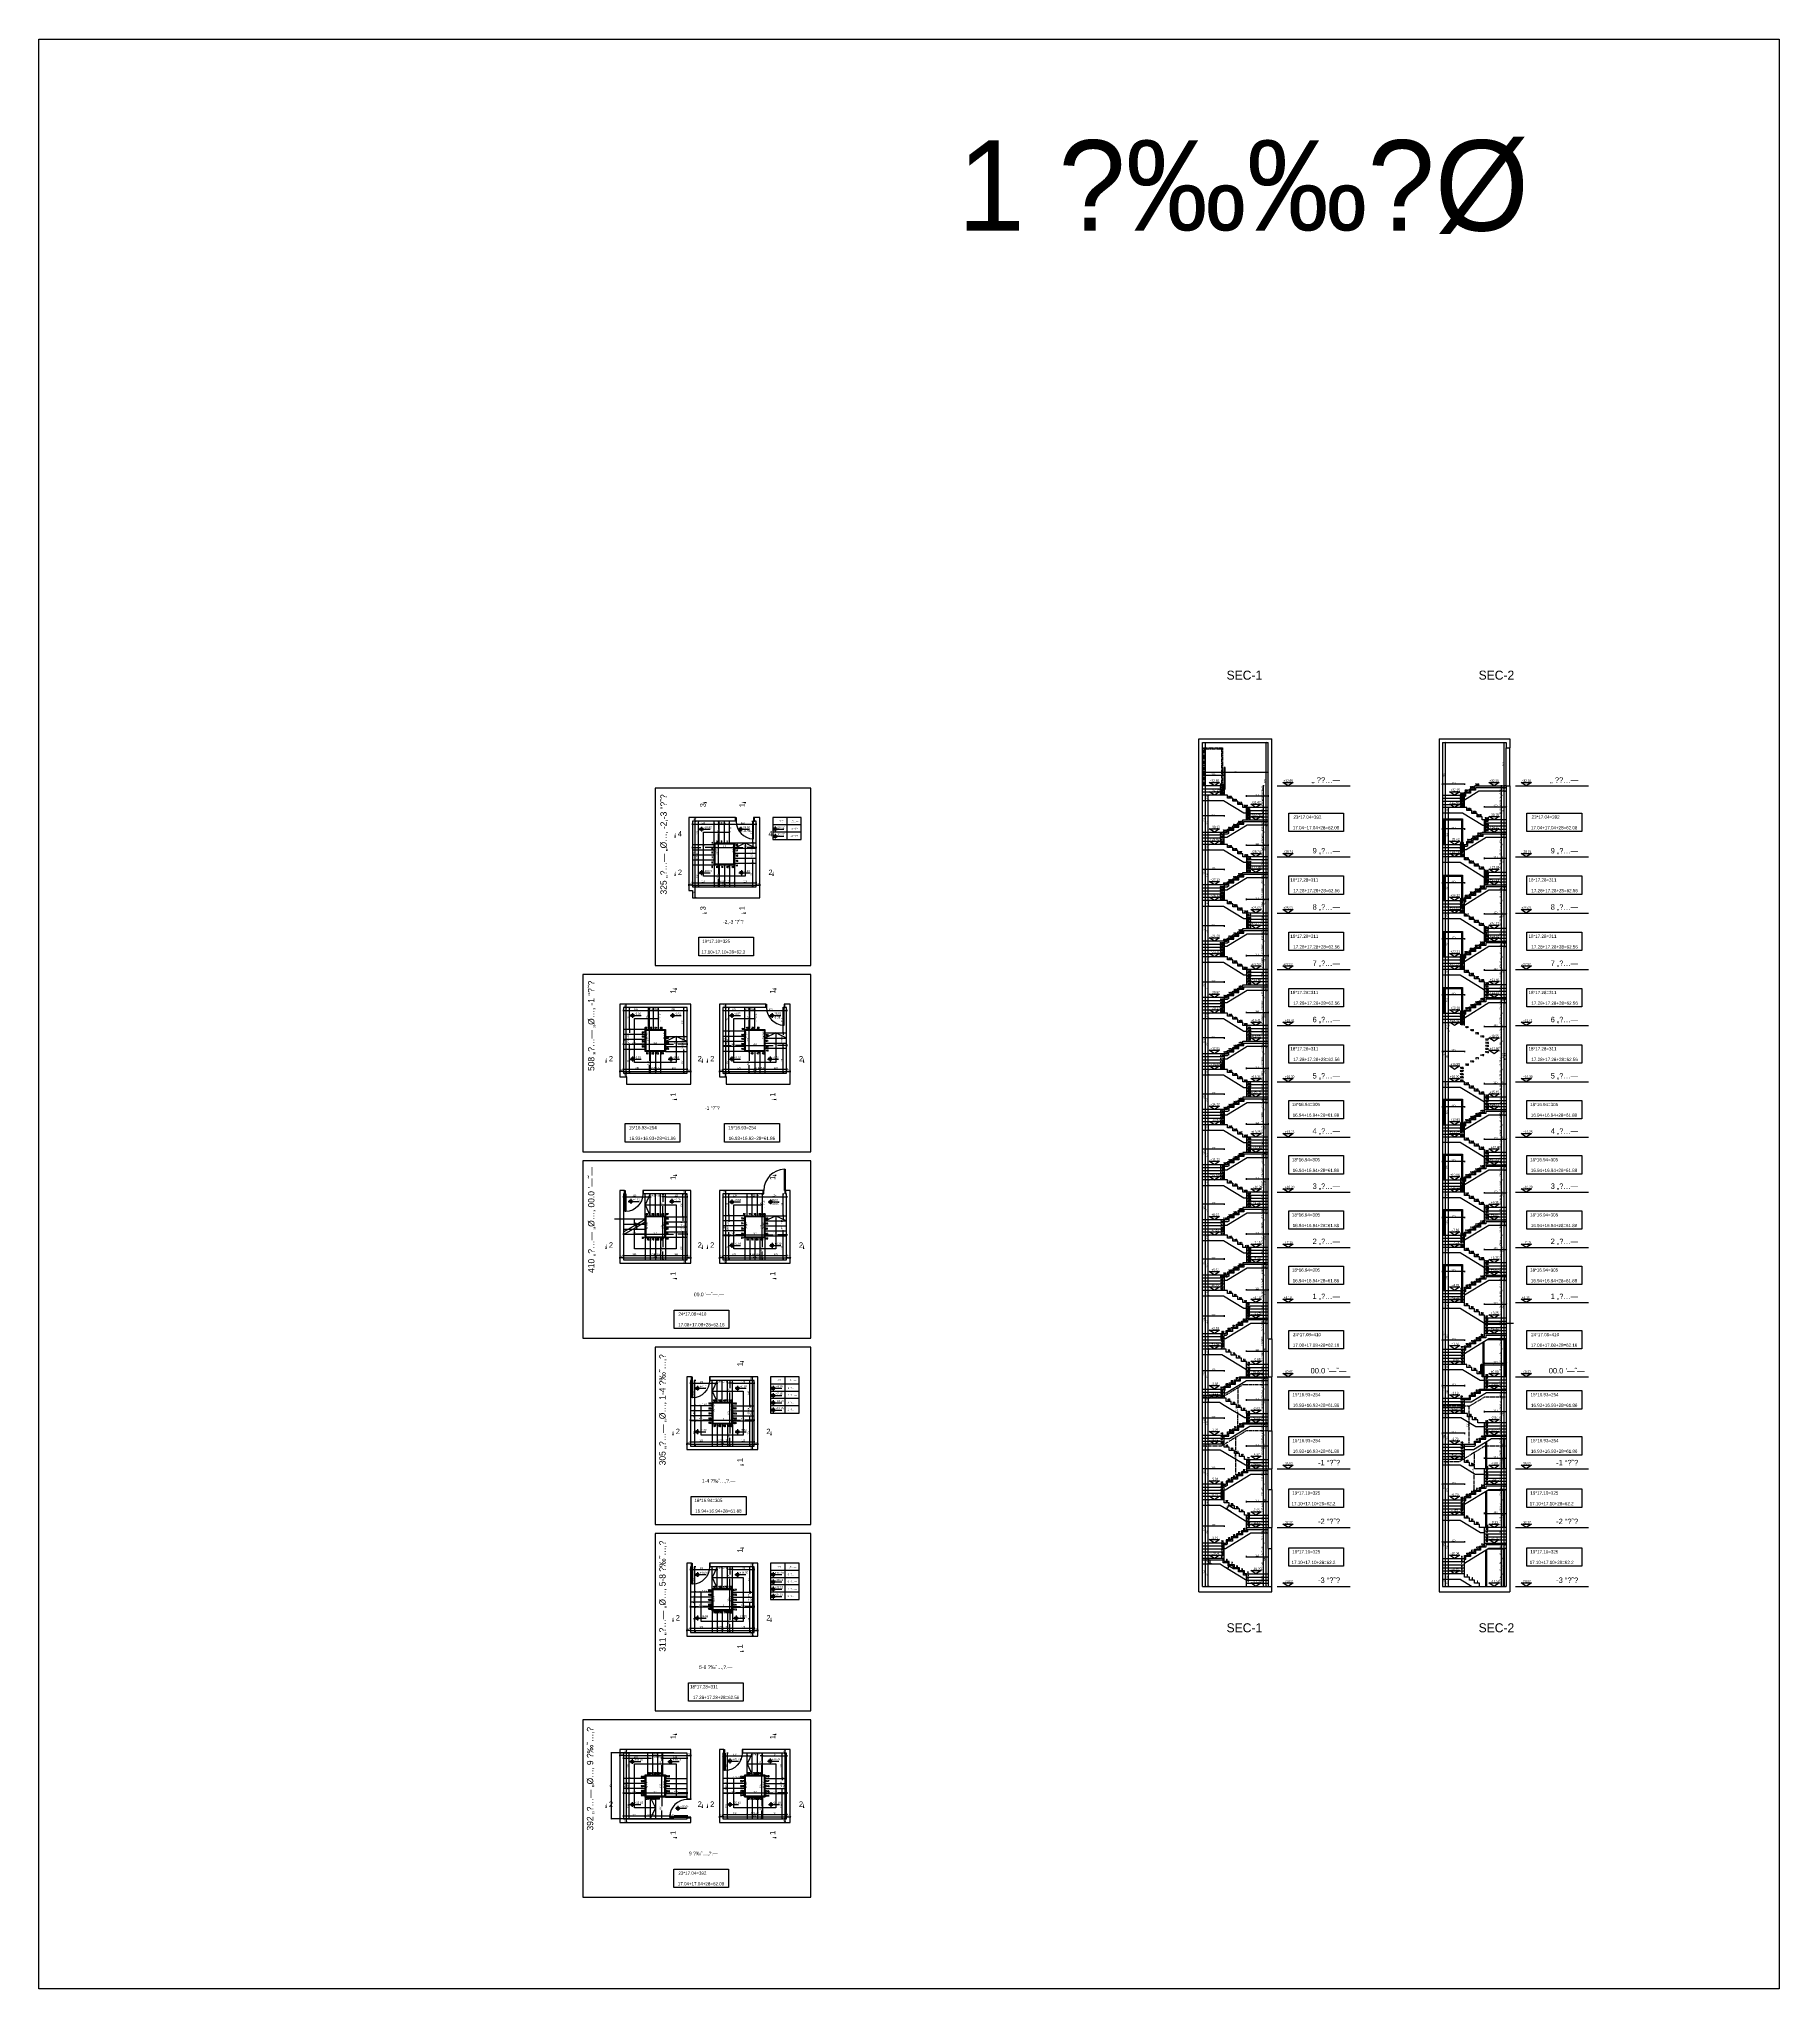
# Model space of a CAD drawing. Header units: centimetres. Extents: x 55145 to 64769, y -6931 to 11377.
# Drawn here: x 55150 to 64769, y 600 to 11377 of the extents above; entities that cross this region are included whole.
import ezdxf
from ezdxf.enums import TextEntityAlignment as Align

# ---------------------------------------------------------------- set-up
doc = ezdxf.new("R2010")
doc.units = ezdxf.units.CM
doc.header["$LTSCALE"] = 11
doc.header["$MEASUREMENT"] = 0
doc.linetypes.add('Hidden', pattern=[0.714375, 0.47625, -0.238125])
doc.layers.get('DEFPOINTS').update_dxf_attribs({"color": 1})
for name, color, linetype in [('73', 120, 'Continuous'), ('A_Door_p', 6, 'Continuous'), ('A_Symb_sec', 70, 'Continuous'), ('B-TEXT-H', 6, 'Continuous'), ('DIM', 2, 'Continuous'), ('dim-100-v', 63, 'Continuous'), ('HATCH', 9, 'Continuous'), ('HID', 5, 'Hidden'), ('MABAT', 4, 'Continuous'), ('MIFLAS', 4, 'Continuous'), ('OPEN', 6, 'Continuous'), ('text-building', 8, 'Continuous'), ('TXT', 2, 'Continuous'), ('TXT-Mech', 4, 'Continuous'), ('wall', 7, 'Continuous')]:
    doc.layers.add(name, color=color, linetype=linetype)
doc.styles.add('$0$TXT', font='TXT', dxfattribs={"width": 0.7})
doc.styles.add('hebtxt', font='hebtxt-weld.shx', dxfattribs={"width": 1.11})
doc.styles.add('ROMANCE', font='romanc')
doc.styles.add('SIMPHEB', font='SIMPHEB', dxfattribs={"height": 18})
doc.styles.get("Standard").update_dxf_attribs({"font": 'arial.ttf'})
doc.styles.add('Standart0.7', font='txt', dxfattribs={"width": 0.7})
doc.styles.add('T', font='tovana02')
doc.styles.add('TDE_LIB', font='simpheb')
doc.styles.add('TIPUS-K-KARKA$0$SIMPHEB', font='SIMPHEB')
doc.styles.add('TOVANA02', font='TOVANA02')
doc.dimstyles.new('1-25', dxfattribs={"dimtxt": 9, "dimasz": 1, "dimexe": 2, "dimexo": 3, "dimgap": 2.5, "dimtad": 1, "dimdec": 0, "dimdsep": 46, "dimtxsty": 'Standard', "dimblk": 'GGK_DIM', "dimcen": 0.09, "dimse1": 1, "dimse2": 1, "dimadec": 0, "dimazin": 0, "dimtfac": 1, "dimtdec": 0, "dimtix": 1, "dimtmove": 2, "dimatfit": 3, "dimfxl": 1, "dimtolj": 1, "dimtzin": 0, "dimarcsym": 0})
doc.dimstyles.new('1-25_W0.7', dxfattribs={"dimtxt": 9, "dimasz": 1, "dimexe": 2, "dimexo": 3, "dimgap": 2.5, "dimtad": 1, "dimdec": 0, "dimdsep": 46, "dimtxsty": 'Standart0.7', "dimblk": 'GGK_DIM', "dimcen": 0.09, "dimse1": 1, "dimse2": 1, "dimadec": 0, "dimazin": 0, "dimtfac": 1, "dimtdec": 0, "dimtix": 1, "dimtmove": 2, "dimatfit": 3, "dimfxl": 1, "dimtolj": 1, "dimtzin": 0, "dimarcsym": 0})
doc.dimstyles.new('25', dxfattribs={"dimtxt": 5.5, "dimasz": 3, "dimexe": 3, "dimexo": 6, "dimgap": 3, "dimtad": 1, "dimdec": 0, "dimrnd": 0.5, "dimdsep": 46, "dimtxsty": 'hebtxt', "dimblk1": 'OBLIQUE', "dimblk2": 'OBLIQUE', "dimsah": 1, "dimcen": 1, "dimdle": 2.5, "dimclre": 9, "dimclrt": 3, "dimadec": 0, "dimazin": 0, "dimtfac": 1, "dimtdec": 0, "dimtix": 1, "dimtmove": 2, "dimatfit": 3, "dimldrblk": 'OBLIQUE', "dimfxl": 1, "dimtolj": 1, "dimarcsym": 0})

# ---------------------------------------------------------------- blocks, each defined once
blk = doc.blocks.new('A$C0DED7F16')
at = {"layer": 'A_Door_p'}
for points in [[(0, 117), (4, 117), (4, 97), (0, 97)], [(105, 117), (101, 117), (101, 97), (105, 97)], [(101, 97), (98, 97), (98, 0), (101, 0), (101, 97)]]:
    blk.add_lwpolyline(points, dxfattribs=at)
blk.add_arc((101, 97), 97, 179.9871, 268.2156, dxfattribs=at)
blk = doc.blocks.new('PLAN00')
for p, q in [((-32, 0), (110, 0)), ((0, 32), (0, -30))]:
    blk.add_line(p, q)
at = {"const_width": 16}
for points in [[(0, 8, 0.414214), (0, 8, 0.414214), (-8, 0, 0.414214)], [(0, -8, 0.414214), (0, -8, 0.414214), (8, 0, 0.414214)]]:
    blk.add_lwpolyline(points, format="xyb", dxfattribs=at)
blk.add_circle((0, 0), 20)
blk.add_attdef('FLOOR', (29, 11), '', height=25)
blk = doc.blocks.new('A$C72512CCD')
at = {"layer": 'A_Door_p'}
for points in [[(121, 117), (118, 117), (118, 234), (121, 234), (121, 117)], [(0, 97), (4, 97), (4, 117), (0, 117)], [(125, 97), (121, 97), (121, 117), (125, 117)]]:
    blk.add_lwpolyline(points, dxfattribs=at)
blk.add_arc((121, 117), 117, 91.4796, 180.011, dxfattribs=at)
blk = doc.blocks.new('SYS011')
blk.add_lwpolyline([(0, 0, 0, 0, 0), (100, 0, 12, 0, 0), (100, 40, 0, 0, 0)], format="xyseb")
at = {"style": 'TDE_LIB'}
blk.add_attdef('-', (113, 0), '', height=24, dxfattribs=at)
blk = doc.blocks.new('A$C63F54530')
at = {"xscale": -0.6666666666666666, "yscale": 0.6666666666666666, "zscale": 0.6666666666666666, "rotation": 89.99999999999991}
blk.add_blockref('SYS011', (41, 71), dxfattribs=at)
at = {"width": 0.9}
blk.add_attdef('SEC', (35, 17, -1), '', height=35, rotation=90, dxfattribs=at)
blk = doc.blocks.new('GGK_DIM')
for p, q in [((1.33336, 1.33336), (-1.33332, -1.33332)), ((0, 0), (-1, 0)), ((0, 4), (0, -4)), ((1.33336, 0), (0, 0))]:
    blk.add_line(p, q)
blk = doc.blocks.new('*D605')
at = {"layer": 'DEFPOINTS', "color": 0, "transparency": 16777216}
for p in [(58762, 6691), (59114, 6701), (59114, 6691)]:
    blk.add_point(p, dxfattribs=at)
at = {"layer": 'dim-100-v', "color": 0, "lineweight": -2, "transparency": 16777216}
blk.add_line((58763, 6701), (59113, 6701), dxfattribs=at)
at = {"layer": 'dim-100-v', "color": 0, "lineweight": -2, "transparency": 16777216, "rotation": 180}
blk.add_blockref('GGK_DIM', (58762, 6701), dxfattribs=at)
at = {"layer": 'dim-100-v', "color": 0, "lineweight": -2, "transparency": 16777216}
blk.add_blockref('GGK_DIM', (59114, 6701), dxfattribs=at)
at = {"layer": 'dim-100-v', "color": 0, "transparency": 16777216, "insert": (58938, 6708), "char_height": 9, "attachment_point": 5}
blk.add_mtext('\\A1;352', dxfattribs=at)
blk = doc.blocks.new('*D606')
at = {"layer": 'DEFPOINTS', "color": 0, "transparency": 16777216}
for p in [(59114, 6691), (59134, 6701), (59134, 6693)]:
    blk.add_point(p, dxfattribs=at)
at = {"layer": 'dim-100-v', "color": 0, "lineweight": -2, "transparency": 16777216}
blk.add_line((59115, 6701), (59133, 6701), dxfattribs=at)
at = {"layer": 'dim-100-v', "color": 0, "lineweight": -2, "transparency": 16777216, "rotation": 180}
blk.add_blockref('GGK_DIM', (59114, 6701), dxfattribs=at)
at = {"layer": 'dim-100-v', "color": 0, "lineweight": -2, "transparency": 16777216}
blk.add_blockref('GGK_DIM', (59134, 6701), dxfattribs=at)
at = {"layer": 'dim-100-v', "color": 0, "transparency": 16777216, "insert": (59124, 6708), "char_height": 9, "attachment_point": 5}
blk.add_mtext('\\A1;20', dxfattribs=at)
blk = doc.blocks.new('*D607')
at = {"layer": 'DEFPOINTS', "color": 0, "transparency": 16777216}
for p in [(58742, 6701), (58742, 6691), (58762, 6691)]:
    blk.add_point(p, dxfattribs=at)
at = {"layer": 'dim-100-v', "color": 0, "lineweight": -2, "transparency": 16777216}
blk.add_line((58761, 6701), (58743, 6701), dxfattribs=at)
at = {"layer": 'dim-100-v', "color": 0, "lineweight": -2, "transparency": 16777216, "rotation": 180}
blk.add_blockref('GGK_DIM', (58742, 6701), dxfattribs=at)
at = {"layer": 'dim-100-v', "color": 0, "lineweight": -2, "transparency": 16777216}
blk.add_blockref('GGK_DIM', (58762, 6701), dxfattribs=at)
at = {"layer": 'dim-100-v', "color": 0, "transparency": 16777216, "insert": (58752, 6708), "char_height": 9, "attachment_point": 5}
blk.add_mtext('\\A1;20', dxfattribs=at)
blk = doc.blocks.new('*D608')
at = {"layer": 'DEFPOINTS', "color": 0, "transparency": 16777216}
for p in [(58762, 6713), (58882, 6714), (58882, 6713)]:
    blk.add_point(p, dxfattribs=at)
at = {"layer": 'dim-100-v', "color": 0, "lineweight": -2, "transparency": 16777216}
blk.add_line((58763, 6714), (58881, 6714), dxfattribs=at)
at = {"layer": 'dim-100-v', "color": 0, "lineweight": -2, "transparency": 16777216, "rotation": 180}
blk.add_blockref('GGK_DIM', (58762, 6714), dxfattribs=at)
at = {"layer": 'dim-100-v', "color": 0, "lineweight": -2, "transparency": 16777216}
blk.add_blockref('GGK_DIM', (58882, 6714), dxfattribs=at)
at = {"layer": 'dim-100-v', "color": 0, "transparency": 16777216, "insert": (58822, 6721), "char_height": 9, "attachment_point": 5}
blk.add_mtext('\\A1;120', dxfattribs=at)
blk = doc.blocks.new('*D609')
at = {"layer": 'DEFPOINTS', "color": 0, "transparency": 16777216}
for p in [(58882, 6710), (58994, 6714), (58994, 6710)]:
    blk.add_point(p, dxfattribs=at)
at = {"layer": 'dim-100-v', "color": 0, "lineweight": -2, "transparency": 16777216}
blk.add_line((58883, 6714), (58993, 6714), dxfattribs=at)
at = {"layer": 'dim-100-v', "color": 0, "lineweight": -2, "transparency": 16777216, "rotation": 180}
blk.add_blockref('GGK_DIM', (58882, 6714), dxfattribs=at)
at = {"layer": 'dim-100-v', "color": 0, "lineweight": -2, "transparency": 16777216}
blk.add_blockref('GGK_DIM', (58994, 6714), dxfattribs=at)
at = {"layer": 'dim-100-v', "color": 0, "transparency": 16777216, "insert": (58938, 6721), "char_height": 9, "attachment_point": 5}
blk.add_mtext('\\A1;4*28=112', dxfattribs=at)
blk = doc.blocks.new('*D610')
at = {"layer": 'DEFPOINTS', "color": 0, "transparency": 16777216}
for p in [(58994, 6710), (59114, 6714), (59114, 6710)]:
    blk.add_point(p, dxfattribs=at)
at = {"layer": 'dim-100-v', "color": 0, "lineweight": -2, "transparency": 16777216}
blk.add_line((58995, 6714), (59113, 6714), dxfattribs=at)
at = {"layer": 'dim-100-v', "color": 0, "lineweight": -2, "transparency": 16777216, "rotation": 180}
blk.add_blockref('GGK_DIM', (58994, 6714), dxfattribs=at)
at = {"layer": 'dim-100-v', "color": 0, "lineweight": -2, "transparency": 16777216}
blk.add_blockref('GGK_DIM', (59114, 6714), dxfattribs=at)
at = {"layer": 'dim-100-v', "color": 0, "transparency": 16777216, "insert": (59054, 6721), "char_height": 9, "attachment_point": 5}
blk.add_mtext('\\A1;120', dxfattribs=at)
blk = doc.blocks.new('*D611')
at = {"layer": 'DEFPOINTS', "color": 0, "transparency": 16777216}
for p in [(58778, 6691), (58778, 6691), (58778, 6631)]:
    blk.add_point(p, dxfattribs=at)
at = {"layer": 'dim-100-v', "color": 0, "lineweight": -2, "transparency": 16777216}
blk.add_line((58778, 6632), (58778, 6690), dxfattribs=at)
for p, rotation in [((58778, 6691), 90), ((58778, 6631), 270)]:
    blk.add_blockref('GGK_DIM', p, dxfattribs=dict(at, rotation=rotation))
at = {"layer": 'dim-100-v', "color": 0, "transparency": 16777216, "insert": (58771, 6661), "char_height": 9, "attachment_point": 5, "rotation": 90}
blk.add_mtext('\\A1;60', dxfattribs=at)
blk = doc.blocks.new('*D612')
at = {"layer": 'DEFPOINTS', "color": 0, "transparency": 16777216}
for p in [(58778, 7054), (58782, 7054), (58782, 6691)]:
    blk.add_point(p, dxfattribs=at)
at = {"layer": 'dim-100-v', "color": 0, "lineweight": -2, "transparency": 16777216}
blk.add_line((58778, 6692), (58778, 7053), dxfattribs=at)
for p, rotation in [((58778, 7054), 90), ((58778, 6691), 270)]:
    blk.add_blockref('GGK_DIM', p, dxfattribs=dict(at, rotation=rotation))
at = {"layer": 'dim-100-v', "color": 0, "transparency": 16777216, "insert": (58771, 6872), "char_height": 9, "attachment_point": 5, "rotation": 90}
blk.add_mtext('\\A1;363', dxfattribs=at)
blk = doc.blocks.new('*D613')
at = {"layer": 'DEFPOINTS', "color": 0, "transparency": 16777216}
for p in [(58778, 7074), (58782, 7074), (58782, 7054)]:
    blk.add_point(p, dxfattribs=at)
at = {"layer": 'dim-100-v', "color": 0, "lineweight": -2, "transparency": 16777216}
blk.add_line((58778, 7055), (58778, 7073), dxfattribs=at)
for p, rotation in [((58778, 7074), 90), ((58778, 7054), 270)]:
    blk.add_blockref('GGK_DIM', p, dxfattribs=dict(at, rotation=rotation))
at = {"layer": 'dim-100-v', "color": 0, "transparency": 16777216, "insert": (58771, 7064), "char_height": 9, "attachment_point": 5, "rotation": 90}
blk.add_mtext('\\A1;20', dxfattribs=at)
blk = doc.blocks.new('*D614')
at = {"layer": 'DEFPOINTS', "color": 0, "transparency": 16777216}
for p in [(58793, 6811), (58795, 6811), (58793, 6691)]:
    blk.add_point(p, dxfattribs=at)
at = {"layer": 'dim-100-v', "color": 0, "lineweight": -2, "transparency": 16777216}
blk.add_line((58795, 6692), (58795, 6810), dxfattribs=at)
for p, rotation in [((58795, 6811), 90), ((58795, 6691), 270)]:
    blk.add_blockref('GGK_DIM', p, dxfattribs=dict(at, rotation=rotation))
at = {"layer": 'dim-100-v', "color": 0, "transparency": 16777216, "insert": (58788, 6751), "char_height": 9, "attachment_point": 5, "rotation": 90}
blk.add_mtext('\\A1;120', dxfattribs=at)
blk = doc.blocks.new('*D615')
at = {"layer": 'DEFPOINTS', "color": 0, "transparency": 16777216}
for p in [(58795, 6923), (58799, 6923), (58799, 6811)]:
    blk.add_point(p, dxfattribs=at)
at = {"layer": 'dim-100-v', "color": 0, "lineweight": -2, "transparency": 16777216}
blk.add_line((58795, 6812), (58795, 6922), dxfattribs=at)
for p, rotation in [((58795, 6923), 90), ((58795, 6811), 270)]:
    blk.add_blockref('GGK_DIM', p, dxfattribs=dict(at, rotation=rotation))
at = {"layer": 'dim-100-v', "color": 0, "transparency": 16777216, "insert": (58788, 6867), "char_height": 9, "attachment_point": 5, "rotation": 90}
blk.add_mtext('\\A1;4*28=112', dxfattribs=at)
blk = doc.blocks.new('*D616')
at = {"layer": 'DEFPOINTS', "color": 0, "transparency": 16777216}
for p in [(58795, 7054), (58799, 7054), (58799, 6923)]:
    blk.add_point(p, dxfattribs=at)
at = {"layer": 'dim-100-v', "color": 0, "lineweight": -2, "transparency": 16777216}
blk.add_line((58795, 6924), (58795, 7053), dxfattribs=at)
for p, rotation in [((58795, 7054), 90), ((58795, 6923), 270)]:
    blk.add_blockref('GGK_DIM', p, dxfattribs=dict(at, rotation=rotation))
at = {"layer": 'dim-100-v', "color": 0, "transparency": 16777216, "insert": (58788, 6988), "char_height": 9, "attachment_point": 5, "rotation": 90}
blk.add_mtext('\\A1;131', dxfattribs=at)
blk = doc.blocks.new('*D509')
at = {"layer": 'DEFPOINTS', "color": 0, "transparency": 16777216}
for p in [(59095, 6822), (59101, 6822), (59101, 6691)]:
    blk.add_point(p, dxfattribs=at)
at = {"layer": 'dim-100-v', "color": 0, "lineweight": -2, "transparency": 16777216}
blk.add_line((59095, 6692), (59095, 6821), dxfattribs=at)
for p, rotation in [((59095, 6822), 90), ((59095, 6691), 270)]:
    blk.add_blockref('GGK_DIM', p, dxfattribs=dict(at, rotation=rotation))
at = {"layer": 'dim-100-v', "color": 0, "transparency": 16777216, "insert": (59088, 6756), "char_height": 9, "attachment_point": 5, "rotation": 90}
blk.add_mtext('\\A1;131', dxfattribs=at)
blk = doc.blocks.new('*D510')
at = {"layer": 'DEFPOINTS', "color": 0, "transparency": 16777216}
for p in [(59095, 6934), (59099, 6934), (59099, 6822)]:
    blk.add_point(p, dxfattribs=at)
at = {"layer": 'dim-100-v', "color": 0, "lineweight": -2, "transparency": 16777216}
for p, q in [((59095, 6933), (59095, 6901)), ((59095, 6823), (59095, 6843))]:
    blk.add_line(p, q, dxfattribs=at)
for p, rotation in [((59095, 6934), 90), ((59095, 6822), 270)]:
    blk.add_blockref('GGK_DIM', p, dxfattribs=dict(at, rotation=rotation))
at = {"layer": 'dim-100-v', "color": 0, "transparency": 16777216, "insert": (59088, 6872), "char_height": 9, "attachment_point": 5, "rotation": 90}
blk.add_mtext('\\A1;4*28=112', dxfattribs=at)
blk = doc.blocks.new('*D511')
at = {"layer": 'DEFPOINTS', "color": 0, "transparency": 16777216}
for p in [(59095, 7054), (59108, 7054), (59108, 6934)]:
    blk.add_point(p, dxfattribs=at)
at = {"layer": 'dim-100-v', "color": 0, "lineweight": -2, "transparency": 16777216}
blk.add_line((59095, 6935), (59095, 7053), dxfattribs=at)
for p, rotation in [((59095, 7054), 90), ((59095, 6934), 270)]:
    blk.add_blockref('GGK_DIM', p, dxfattribs=dict(at, rotation=rotation))
at = {"layer": 'dim-100-v', "color": 0, "transparency": 16777216, "insert": (59088, 6994), "char_height": 9, "attachment_point": 5, "rotation": 90}
blk.add_mtext('\\A1;120', dxfattribs=at)
blk = doc.blocks.new('*D617')
at = {"layer": 'DEFPOINTS', "color": 0, "transparency": 16777216}
for p in [(58762, 7041), (58882, 7041), (58882, 7038)]:
    blk.add_point(p, dxfattribs=at)
at = {"layer": 'dim-100-v', "color": 0, "lineweight": -2, "transparency": 16777216}
blk.add_line((58763, 7038), (58881, 7038), dxfattribs=at)
at = {"layer": 'dim-100-v', "color": 0, "lineweight": -2, "transparency": 16777216, "rotation": 180}
blk.add_blockref('GGK_DIM', (58762, 7038), dxfattribs=at)
at = {"layer": 'dim-100-v', "color": 0, "lineweight": -2, "transparency": 16777216}
blk.add_blockref('GGK_DIM', (58882, 7038), dxfattribs=at)
at = {"layer": 'dim-100-v', "color": 0, "transparency": 16777216, "insert": (58822, 7045), "char_height": 9, "attachment_point": 5}
blk.add_mtext('\\A1;120', dxfattribs=at)
blk = doc.blocks.new('*D618')
at = {"layer": 'DEFPOINTS', "color": 0, "transparency": 16777216}
for p in [(58882, 7034), (58966, 7038), (58966, 7034)]:
    blk.add_point(p, dxfattribs=at)
at = {"layer": 'dim-100-v', "color": 0, "lineweight": -2, "transparency": 16777216}
blk.add_line((58883, 7038), (58965, 7038), dxfattribs=at)
at = {"layer": 'dim-100-v', "color": 0, "lineweight": -2, "transparency": 16777216, "rotation": 180}
blk.add_blockref('GGK_DIM', (58882, 7038), dxfattribs=at)
at = {"layer": 'dim-100-v', "color": 0, "lineweight": -2, "transparency": 16777216}
blk.add_blockref('GGK_DIM', (58966, 7038), dxfattribs=at)
at = {"layer": 'dim-100-v', "color": 0, "transparency": 16777216, "insert": (58924, 7045), "char_height": 9, "attachment_point": 5}
blk.add_mtext('\\A1;3*28=84', dxfattribs=at)
blk = doc.blocks.new('*D512')
at = {"layer": 'DEFPOINTS', "color": 0, "transparency": 16777216}
for p in [(58966, 7036), (59114, 7038), (59114, 7036)]:
    blk.add_point(p, dxfattribs=at)
at = {"layer": 'dim-100-v', "color": 0, "lineweight": -2, "transparency": 16777216}
blk.add_line((58967, 7038), (59113, 7038), dxfattribs=at)
at = {"layer": 'dim-100-v', "color": 0, "lineweight": -2, "transparency": 16777216, "rotation": 180}
blk.add_blockref('GGK_DIM', (58966, 7038), dxfattribs=at)
at = {"layer": 'dim-100-v', "color": 0, "lineweight": -2, "transparency": 16777216}
blk.add_blockref('GGK_DIM', (59114, 7038), dxfattribs=at)
at = {"layer": 'dim-100-v', "color": 0, "transparency": 16777216, "insert": (59040, 7045), "char_height": 9, "attachment_point": 5}
blk.add_mtext('\\A1;148', dxfattribs=at)
blk = doc.blocks.new('*D513')
at = {"layer": 'DEFPOINTS', "color": 0, "transparency": 16777216}
for p in [(58762, 6909), (58882, 6909), (58882, 6908)]:
    blk.add_point(p, dxfattribs=at)
at = {"layer": 'dim-100-v', "color": 0, "lineweight": -2, "transparency": 16777216}
for p, q in [((58763, 6908), (58808, 6908)), ((58881, 6908), (58832, 6908))]:
    blk.add_line(p, q, dxfattribs=at)
at = {"layer": 'dim-100-v', "color": 0, "lineweight": -2, "transparency": 16777216, "rotation": 180}
blk.add_blockref('GGK_DIM', (58762, 6908), dxfattribs=at)
at = {"layer": 'dim-100-v', "color": 0, "lineweight": -2, "transparency": 16777216}
blk.add_blockref('GGK_DIM', (58882, 6908), dxfattribs=at)
at = {"layer": 'dim-100-v', "color": 0, "transparency": 16777216, "insert": (58820, 6915), "char_height": 9, "attachment_point": 5}
blk.add_mtext('\\A1;120', dxfattribs=at)
blk = doc.blocks.new('*D515')
at = {"layer": 'DEFPOINTS', "color": 0, "transparency": 16777216}
for p in [(58994, 6904), (59114, 6908), (59114, 6904)]:
    blk.add_point(p, dxfattribs=at)
at = {"layer": 'dim-100-v', "color": 0, "lineweight": -2, "transparency": 16777216}
for p, q in [((58995, 6908), (59040, 6908)), ((59113, 6908), (59064, 6908))]:
    blk.add_line(p, q, dxfattribs=at)
at = {"layer": 'dim-100-v', "color": 0, "lineweight": -2, "transparency": 16777216, "rotation": 180}
blk.add_blockref('GGK_DIM', (58994, 6908), dxfattribs=at)
at = {"layer": 'dim-100-v', "color": 0, "lineweight": -2, "transparency": 16777216}
blk.add_blockref('GGK_DIM', (59114, 6908), dxfattribs=at)
at = {"layer": 'dim-100-v', "color": 0, "transparency": 16777216, "insert": (59052, 6915), "char_height": 9, "attachment_point": 5}
blk.add_mtext('\\A1;120', dxfattribs=at)
blk = doc.blocks.new('*D516')
at = {"layer": 'DEFPOINTS', "color": 0, "transparency": 16777216}
for p in [(58904, 6811), (58907, 6811), (58904, 6691)]:
    blk.add_point(p, dxfattribs=at)
at = {"layer": 'dim-100-v', "color": 0, "lineweight": -2, "transparency": 16777216}
for p, q in [((58907, 6810), (58907, 6760)), ((58907, 6692), (58907, 6736))]:
    blk.add_line(p, q, dxfattribs=at)
for p, rotation in [((58907, 6811), 90), ((58907, 6691), 270)]:
    blk.add_blockref('GGK_DIM', p, dxfattribs=dict(at, rotation=rotation))
at = {"layer": 'dim-100-v', "color": 0, "transparency": 16777216, "insert": (58900, 6748), "char_height": 9, "attachment_point": 5, "rotation": 90}
blk.add_mtext('\\A1;120', dxfattribs=at)
blk = doc.blocks.new('*D517')
at = {"layer": 'DEFPOINTS', "color": 0, "transparency": 16777216}
for p in [(58907, 6934), (58911, 6934), (58911, 6811)]:
    blk.add_point(p, dxfattribs=at)
at = {"layer": 'dim-100-v', "color": 0, "lineweight": -2, "transparency": 16777216}
blk.add_line((58907, 6812), (58907, 6933), dxfattribs=at)
for p, rotation in [((58907, 6934), 90), ((58907, 6811), 270)]:
    blk.add_blockref('GGK_DIM', p, dxfattribs=dict(at, rotation=rotation))
at = {"layer": 'dim-100-v', "color": 0, "transparency": 16777216, "insert": (58900, 6872), "char_height": 9, "attachment_point": 5, "rotation": 90}
blk.add_mtext('\\A1;123', dxfattribs=at)
blk = doc.blocks.new('*D518')
at = {"layer": 'DEFPOINTS', "color": 0, "transparency": 16777216}
for p in [(58907, 7054), (58913, 7054), (58913, 6934)]:
    blk.add_point(p, dxfattribs=at)
at = {"layer": 'dim-100-v', "color": 0, "lineweight": -2, "transparency": 16777216}
for p, q in [((58907, 7053), (58907, 7010)), ((58907, 6935), (58907, 6986))]:
    blk.add_line(p, q, dxfattribs=at)
for p, rotation in [((58907, 7054), 90), ((58907, 6934), 270)]:
    blk.add_blockref('GGK_DIM', p, dxfattribs=dict(at, rotation=rotation))
at = {"layer": 'dim-100-v', "color": 0, "transparency": 16777216, "insert": (58900, 6998), "char_height": 9, "attachment_point": 5, "rotation": 90}
blk.add_mtext('\\A1;120', dxfattribs=at)
blk = doc.blocks.new('*D408')
at = {"layer": 'DEFPOINTS', "color": 0, "transparency": 16777216}
for p in [(58931, 5661), (59283, 5671), (59283, 5661)]:
    blk.add_point(p, dxfattribs=at)
at = {"layer": 'dim-100-v', "color": 0, "lineweight": -2, "transparency": 16777216}
blk.add_line((58932, 5671), (59282, 5671), dxfattribs=at)
at = {"layer": 'dim-100-v', "color": 0, "lineweight": -2, "transparency": 16777216, "rotation": 180}
blk.add_blockref('GGK_DIM', (58931, 5671), dxfattribs=at)
at = {"layer": 'dim-100-v', "color": 0, "lineweight": -2, "transparency": 16777216}
blk.add_blockref('GGK_DIM', (59283, 5671), dxfattribs=at)
at = {"layer": 'dim-100-v', "color": 0, "transparency": 16777216, "insert": (59107, 5678), "char_height": 9, "attachment_point": 5}
blk.add_mtext('\\A1;352', dxfattribs=at)
blk = doc.blocks.new('*D409')
at = {"layer": 'DEFPOINTS', "color": 0, "transparency": 16777216}
for p in [(59283, 5661), (59303, 5671), (59303, 5663)]:
    blk.add_point(p, dxfattribs=at)
at = {"layer": 'dim-100-v', "color": 0, "lineweight": -2, "transparency": 16777216}
blk.add_line((59284, 5671), (59302, 5671), dxfattribs=at)
at = {"layer": 'dim-100-v', "color": 0, "lineweight": -2, "transparency": 16777216, "rotation": 180}
blk.add_blockref('GGK_DIM', (59283, 5671), dxfattribs=at)
at = {"layer": 'dim-100-v', "color": 0, "lineweight": -2, "transparency": 16777216}
blk.add_blockref('GGK_DIM', (59303, 5671), dxfattribs=at)
at = {"layer": 'dim-100-v', "color": 0, "transparency": 16777216, "insert": (59293, 5678), "char_height": 9, "attachment_point": 5}
blk.add_mtext('\\A1;20', dxfattribs=at)
blk = doc.blocks.new('*D410')
at = {"layer": 'DEFPOINTS', "color": 0, "transparency": 16777216}
for p in [(58911, 5671), (58911, 5661), (58931, 5661)]:
    blk.add_point(p, dxfattribs=at)
at = {"layer": 'dim-100-v', "color": 0, "lineweight": -2, "transparency": 16777216}
blk.add_line((58930, 5671), (58912, 5671), dxfattribs=at)
at = {"layer": 'dim-100-v', "color": 0, "lineweight": -2, "transparency": 16777216, "rotation": 180}
blk.add_blockref('GGK_DIM', (58911, 5671), dxfattribs=at)
at = {"layer": 'dim-100-v', "color": 0, "lineweight": -2, "transparency": 16777216}
blk.add_blockref('GGK_DIM', (58931, 5671), dxfattribs=at)
at = {"layer": 'dim-100-v', "color": 0, "transparency": 16777216, "insert": (58921, 5678), "char_height": 9, "attachment_point": 5}
blk.add_mtext('\\A1;20', dxfattribs=at)
blk = doc.blocks.new('*D411')
at = {"layer": 'DEFPOINTS', "color": 0, "transparency": 16777216}
for p in [(58931, 5683), (59107, 5684), (59107, 5681)]:
    blk.add_point(p, dxfattribs=at)
at = {"layer": 'dim-100-v', "color": 0, "lineweight": -2, "transparency": 16777216}
blk.add_line((58932, 5684), (59106, 5684), dxfattribs=at)
at = {"layer": 'dim-100-v', "color": 0, "lineweight": -2, "transparency": 16777216, "rotation": 180}
blk.add_blockref('GGK_DIM', (58931, 5684), dxfattribs=at)
at = {"layer": 'dim-100-v', "color": 0, "lineweight": -2, "transparency": 16777216}
blk.add_blockref('GGK_DIM', (59107, 5684), dxfattribs=at)
at = {"layer": 'dim-100-v', "color": 0, "transparency": 16777216, "insert": (59019, 5691), "char_height": 9, "attachment_point": 5}
blk.add_mtext('\\A1;176', dxfattribs=at)
blk = doc.blocks.new('*D412')
at = {"layer": 'DEFPOINTS', "color": 0, "transparency": 16777216}
for p in [(59107, 5681), (59163, 5684), (59163, 5680)]:
    blk.add_point(p, dxfattribs=at)
at = {"layer": 'dim-100-v', "color": 0, "lineweight": -2, "transparency": 16777216}
blk.add_line((59108, 5684), (59162, 5684), dxfattribs=at)
at = {"layer": 'dim-100-v', "color": 0, "lineweight": -2, "transparency": 16777216, "rotation": 180}
blk.add_blockref('GGK_DIM', (59107, 5684), dxfattribs=at)
at = {"layer": 'dim-100-v', "color": 0, "lineweight": -2, "transparency": 16777216}
blk.add_blockref('GGK_DIM', (59163, 5684), dxfattribs=at)
at = {"layer": 'dim-100-v', "color": 0, "transparency": 16777216, "insert": (59135, 5691), "char_height": 9, "attachment_point": 5}
blk.add_mtext('\\A1;2*28=56', dxfattribs=at)
blk = doc.blocks.new('*D413')
at = {"layer": 'DEFPOINTS', "color": 0, "transparency": 16777216}
for p in [(59163, 5680), (59283, 5684), (59283, 5680)]:
    blk.add_point(p, dxfattribs=at)
at = {"layer": 'dim-100-v', "color": 0, "lineweight": -2, "transparency": 16777216}
blk.add_line((59164, 5684), (59282, 5684), dxfattribs=at)
at = {"layer": 'dim-100-v', "color": 0, "lineweight": -2, "transparency": 16777216, "rotation": 180}
blk.add_blockref('GGK_DIM', (59163, 5684), dxfattribs=at)
at = {"layer": 'dim-100-v', "color": 0, "lineweight": -2, "transparency": 16777216}
blk.add_blockref('GGK_DIM', (59283, 5684), dxfattribs=at)
at = {"layer": 'dim-100-v', "color": 0, "transparency": 16777216, "insert": (59223, 5691), "char_height": 9, "attachment_point": 5}
blk.add_mtext('\\A1;120', dxfattribs=at)
blk = doc.blocks.new('*D414')
at = {"layer": 'DEFPOINTS', "color": 0, "transparency": 16777216}
for p in [(58946, 5661), (58946, 5661), (58948, 5641)]:
    blk.add_point(p, dxfattribs=at)
at = {"layer": 'dim-100-v', "color": 0, "lineweight": -2, "transparency": 16777216}
blk.add_line((58946, 5642), (58946, 5660), dxfattribs=at)
for p, rotation in [((58946, 5661), 90), ((58946, 5641), 270)]:
    blk.add_blockref('GGK_DIM', p, dxfattribs=dict(at, rotation=rotation))
at = {"layer": 'dim-100-v', "color": 0, "transparency": 16777216, "insert": (58939, 5651), "char_height": 9, "attachment_point": 5, "rotation": 90}
blk.add_mtext('\\A1;20', dxfattribs=at)
blk = doc.blocks.new('*D415')
at = {"layer": 'DEFPOINTS', "color": 0, "transparency": 16777216}
for p in [(58946, 6024), (58950, 6024), (58950, 5661)]:
    blk.add_point(p, dxfattribs=at)
at = {"layer": 'dim-100-v', "color": 0, "lineweight": -2, "transparency": 16777216}
blk.add_line((58946, 5662), (58946, 6023), dxfattribs=at)
for p, rotation in [((58946, 6024), 90), ((58946, 5661), 270)]:
    blk.add_blockref('GGK_DIM', p, dxfattribs=dict(at, rotation=rotation))
at = {"layer": 'dim-100-v', "color": 0, "transparency": 16777216, "insert": (58939, 5842), "char_height": 9, "attachment_point": 5, "rotation": 90}
blk.add_mtext('\\A1;363', dxfattribs=at)
blk = doc.blocks.new('*D416')
at = {"layer": 'DEFPOINTS', "color": 0, "transparency": 16777216}
for p in [(58946, 6044), (58950, 6044), (58950, 6024)]:
    blk.add_point(p, dxfattribs=at)
at = {"layer": 'dim-100-v', "color": 0, "lineweight": -2, "transparency": 16777216}
blk.add_line((58946, 6025), (58946, 6043), dxfattribs=at)
for p, rotation in [((58946, 6044), 90), ((58946, 6024), 270)]:
    blk.add_blockref('GGK_DIM', p, dxfattribs=dict(at, rotation=rotation))
at = {"layer": 'dim-100-v', "color": 0, "transparency": 16777216, "insert": (58939, 6034), "char_height": 9, "attachment_point": 5, "rotation": 90}
blk.add_mtext('\\A1;20', dxfattribs=at)
blk = doc.blocks.new('*D417')
at = {"layer": 'DEFPOINTS', "color": 0, "transparency": 16777216}
for p in [(58962, 5781), (58964, 5781), (58962, 5661)]:
    blk.add_point(p, dxfattribs=at)
at = {"layer": 'dim-100-v', "color": 0, "lineweight": -2, "transparency": 16777216}
blk.add_line((58964, 5662), (58964, 5780), dxfattribs=at)
for p, rotation in [((58964, 5781), 90), ((58964, 5661), 270)]:
    blk.add_blockref('GGK_DIM', p, dxfattribs=dict(at, rotation=rotation))
at = {"layer": 'dim-100-v', "color": 0, "transparency": 16777216, "insert": (58956, 5721), "char_height": 9, "attachment_point": 5, "rotation": 90}
blk.add_mtext('\\A1;120', dxfattribs=at)
blk = doc.blocks.new('*D418')
at = {"layer": 'DEFPOINTS', "color": 0, "transparency": 16777216}
for p in [(58964, 5893), (58968, 5893), (58968, 5781)]:
    blk.add_point(p, dxfattribs=at)
at = {"layer": 'dim-100-v', "color": 0, "lineweight": -2, "transparency": 16777216}
blk.add_line((58964, 5782), (58964, 5892), dxfattribs=at)
for p, rotation in [((58964, 5893), 90), ((58964, 5781), 270)]:
    blk.add_blockref('GGK_DIM', p, dxfattribs=dict(at, rotation=rotation))
at = {"layer": 'dim-100-v', "color": 0, "transparency": 16777216, "insert": (58956, 5837), "char_height": 9, "attachment_point": 5, "rotation": 90}
blk.add_mtext('\\A1;4*28=112', dxfattribs=at)
blk = doc.blocks.new('*D419')
at = {"layer": 'DEFPOINTS', "color": 0, "transparency": 16777216}
for p in [(58964, 6024), (58968, 6024), (58968, 5893)]:
    blk.add_point(p, dxfattribs=at)
at = {"layer": 'dim-100-v', "color": 0, "lineweight": -2, "transparency": 16777216}
blk.add_line((58964, 5894), (58964, 6023), dxfattribs=at)
for p, rotation in [((58964, 6024), 90), ((58964, 5893), 270)]:
    blk.add_blockref('GGK_DIM', p, dxfattribs=dict(at, rotation=rotation))
at = {"layer": 'dim-100-v', "color": 0, "transparency": 16777216, "insert": (58956, 5958), "char_height": 9, "attachment_point": 5, "rotation": 90}
blk.add_mtext('\\A1;131', dxfattribs=at)
blk = doc.blocks.new('*D420')
at = {"layer": 'DEFPOINTS', "color": 0, "transparency": 16777216}
for p in [(59264, 5800), (59270, 5800), (59270, 5661)]:
    blk.add_point(p, dxfattribs=at)
at = {"layer": 'dim-100-v', "color": 0, "lineweight": -2, "transparency": 16777216}
blk.add_line((59264, 5662), (59264, 5799), dxfattribs=at)
for p, rotation in [((59264, 5800), 90), ((59264, 5661), 270)]:
    blk.add_blockref('GGK_DIM', p, dxfattribs=dict(at, rotation=rotation))
at = {"layer": 'dim-100-v', "color": 0, "transparency": 16777216, "insert": (59257, 5730), "char_height": 9, "attachment_point": 5, "rotation": 90}
blk.add_mtext('\\A1;139', dxfattribs=at)
blk = doc.blocks.new('*D421')
at = {"layer": 'DEFPOINTS', "color": 0, "transparency": 16777216}
for p in [(59264, 5884), (59275, 5884), (59270, 5800)]:
    blk.add_point(p, dxfattribs=at)
at = {"layer": 'dim-100-v', "color": 0, "lineweight": -2, "transparency": 16777216}
for p, q in [((59264, 5883), (59264, 5874)), ((59264, 5801), (59264, 5823))]:
    blk.add_line(p, q, dxfattribs=at)
for p, rotation in [((59264, 5884), 90), ((59264, 5800), 270)]:
    blk.add_blockref('GGK_DIM', p, dxfattribs=dict(at, rotation=rotation))
at = {"layer": 'dim-100-v', "color": 0, "transparency": 16777216, "insert": (59257, 5848), "char_height": 9, "attachment_point": 5, "rotation": 90}
blk.add_mtext('\\A1;3*28=84', dxfattribs=at)
blk = doc.blocks.new('*D422')
at = {"layer": 'DEFPOINTS', "color": 0, "transparency": 16777216}
for p in [(59264, 6024), (59277, 6024), (59275, 5884)]:
    blk.add_point(p, dxfattribs=at)
at = {"layer": 'dim-100-v', "color": 0, "lineweight": -2, "transparency": 16777216}
blk.add_line((59264, 5885), (59264, 6023), dxfattribs=at)
for p, rotation in [((59264, 6024), 90), ((59264, 5884), 270)]:
    blk.add_blockref('GGK_DIM', p, dxfattribs=dict(at, rotation=rotation))
at = {"layer": 'dim-100-v', "color": 0, "transparency": 16777216, "insert": (59257, 5954), "char_height": 9, "attachment_point": 5, "rotation": 90}
blk.add_mtext('\\A1;140', dxfattribs=at)
blk = doc.blocks.new('*D423')
at = {"layer": 'DEFPOINTS', "color": 0, "transparency": 16777216}
for p in [(58931, 6011), (59051, 6011), (59051, 6008)]:
    blk.add_point(p, dxfattribs=at)
at = {"layer": 'dim-100-v', "color": 0, "lineweight": -2, "transparency": 16777216}
blk.add_line((58932, 6008), (59050, 6008), dxfattribs=at)
at = {"layer": 'dim-100-v', "color": 0, "lineweight": -2, "transparency": 16777216, "rotation": 180}
blk.add_blockref('GGK_DIM', (58931, 6008), dxfattribs=at)
at = {"layer": 'dim-100-v', "color": 0, "lineweight": -2, "transparency": 16777216}
blk.add_blockref('GGK_DIM', (59051, 6008), dxfattribs=at)
at = {"layer": 'dim-100-v', "color": 0, "transparency": 16777216, "insert": (58991, 6015), "char_height": 9, "attachment_point": 5}
blk.add_mtext('\\A1;120', dxfattribs=at)
blk = doc.blocks.new('*D424')
at = {"layer": 'DEFPOINTS', "color": 0, "transparency": 16777216}
for p in [(59051, 6004), (59107, 6008), (59107, 6004)]:
    blk.add_point(p, dxfattribs=at)
at = {"layer": 'dim-100-v', "color": 0, "lineweight": -2, "transparency": 16777216}
blk.add_line((59052, 6008), (59106, 6008), dxfattribs=at)
at = {"layer": 'dim-100-v', "color": 0, "lineweight": -2, "transparency": 16777216, "rotation": 180}
blk.add_blockref('GGK_DIM', (59051, 6008), dxfattribs=at)
at = {"layer": 'dim-100-v', "color": 0, "lineweight": -2, "transparency": 16777216}
blk.add_blockref('GGK_DIM', (59107, 6008), dxfattribs=at)
at = {"layer": 'dim-100-v', "color": 0, "transparency": 16777216, "insert": (59079, 6015), "char_height": 9, "attachment_point": 5}
blk.add_mtext('\\A1;2*28=56', dxfattribs=at)
blk = doc.blocks.new('*D425')
at = {"layer": 'DEFPOINTS', "color": 0, "transparency": 16777216}
for p in [(59107, 6004), (59283, 6008), (59283, 6006)]:
    blk.add_point(p, dxfattribs=at)
at = {"layer": 'dim-100-v', "color": 0, "lineweight": -2, "transparency": 16777216}
blk.add_line((59108, 6008), (59282, 6008), dxfattribs=at)
at = {"layer": 'dim-100-v', "color": 0, "lineweight": -2, "transparency": 16777216, "rotation": 180}
blk.add_blockref('GGK_DIM', (59107, 6008), dxfattribs=at)
at = {"layer": 'dim-100-v', "color": 0, "lineweight": -2, "transparency": 16777216}
blk.add_blockref('GGK_DIM', (59283, 6008), dxfattribs=at)
at = {"layer": 'dim-100-v', "color": 0, "transparency": 16777216, "insert": (59195, 6015), "char_height": 9, "attachment_point": 5}
blk.add_mtext('\\A1;176', dxfattribs=at)
blk = doc.blocks.new('*D426')
at = {"layer": 'DEFPOINTS', "color": 0, "transparency": 16777216}
for p in [(58931, 5816), (59051, 5816), (59051, 5815)]:
    blk.add_point(p, dxfattribs=at)
at = {"layer": 'dim-100-v', "color": 0, "lineweight": -2, "transparency": 16777216}
for p, q in [((58932, 5815), (58976, 5815)), ((59050, 5815), (59000, 5815))]:
    blk.add_line(p, q, dxfattribs=at)
at = {"layer": 'dim-100-v', "color": 0, "lineweight": -2, "transparency": 16777216, "rotation": 180}
blk.add_blockref('GGK_DIM', (58931, 5815), dxfattribs=at)
at = {"layer": 'dim-100-v', "color": 0, "lineweight": -2, "transparency": 16777216}
blk.add_blockref('GGK_DIM', (59051, 5815), dxfattribs=at)
at = {"layer": 'dim-100-v', "color": 0, "transparency": 16777216, "insert": (58988, 5822), "char_height": 9, "attachment_point": 5}
blk.add_mtext('\\A1;120', dxfattribs=at)
blk = doc.blocks.new('*D428')
at = {"layer": 'DEFPOINTS', "color": 0, "transparency": 16777216}
for p in [(59163, 5811), (59283, 5815), (59283, 5811)]:
    blk.add_point(p, dxfattribs=at)
at = {"layer": 'dim-100-v', "color": 0, "lineweight": -2, "transparency": 16777216}
for p, q in [((59164, 5815), (59208, 5815)), ((59282, 5815), (59232, 5815))]:
    blk.add_line(p, q, dxfattribs=at)
at = {"layer": 'dim-100-v', "color": 0, "lineweight": -2, "transparency": 16777216, "rotation": 180}
blk.add_blockref('GGK_DIM', (59163, 5815), dxfattribs=at)
at = {"layer": 'dim-100-v', "color": 0, "lineweight": -2, "transparency": 16777216}
blk.add_blockref('GGK_DIM', (59283, 5815), dxfattribs=at)
at = {"layer": 'dim-100-v', "color": 0, "transparency": 16777216, "insert": (59220, 5822), "char_height": 9, "attachment_point": 5}
blk.add_mtext('\\A1;120', dxfattribs=at)
blk = doc.blocks.new('*D429')
at = {"layer": 'DEFPOINTS', "color": 0, "transparency": 16777216}
for p in [(59071, 5781), (59075, 5781), (59071, 5661)]:
    blk.add_point(p, dxfattribs=at)
at = {"layer": 'dim-100-v', "color": 0, "lineweight": -2, "transparency": 16777216}
for p, q in [((59075, 5780), (59075, 5730)), ((59075, 5662), (59075, 5706))]:
    blk.add_line(p, q, dxfattribs=at)
for p, rotation in [((59075, 5781), 90), ((59075, 5661), 270)]:
    blk.add_blockref('GGK_DIM', p, dxfattribs=dict(at, rotation=rotation))
at = {"layer": 'dim-100-v', "color": 0, "transparency": 16777216, "insert": (59068, 5718), "char_height": 9, "attachment_point": 5, "rotation": 90}
blk.add_mtext('\\A1;120', dxfattribs=at)
blk = doc.blocks.new('*D430')
at = {"layer": 'DEFPOINTS', "color": 0, "transparency": 16777216}
for p in [(59075, 5904), (59079, 5904), (59079, 5781)]:
    blk.add_point(p, dxfattribs=at)
at = {"layer": 'dim-100-v', "color": 0, "lineweight": -2, "transparency": 16777216}
blk.add_line((59075, 5782), (59075, 5903), dxfattribs=at)
for p, rotation in [((59075, 5904), 90), ((59075, 5781), 270)]:
    blk.add_blockref('GGK_DIM', p, dxfattribs=dict(at, rotation=rotation))
at = {"layer": 'dim-100-v', "color": 0, "transparency": 16777216, "insert": (59068, 5842), "char_height": 9, "attachment_point": 5, "rotation": 90}
blk.add_mtext('\\A1;123', dxfattribs=at)
blk = doc.blocks.new('*D431')
at = {"layer": 'DEFPOINTS', "color": 0, "transparency": 16777216}
for p in [(59075, 6024), (59081, 6024), (59081, 5904)]:
    blk.add_point(p, dxfattribs=at)
at = {"layer": 'dim-100-v', "color": 0, "lineweight": -2, "transparency": 16777216}
for p, q in [((59075, 6023), (59075, 5980)), ((59075, 5905), (59075, 5956))]:
    blk.add_line(p, q, dxfattribs=at)
for p, rotation in [((59075, 6024), 90), ((59075, 5904), 270)]:
    blk.add_blockref('GGK_DIM', p, dxfattribs=dict(at, rotation=rotation))
at = {"layer": 'dim-100-v', "color": 0, "transparency": 16777216, "insert": (59068, 5968), "char_height": 9, "attachment_point": 5, "rotation": 90}
blk.add_mtext('\\A1;120', dxfattribs=at)
blk = doc.blocks.new('*D432')
at = {"layer": 'DEFPOINTS', "color": 0, "transparency": 16777216}
for p in [(58381, 5661), (58733, 5671), (58733, 5661)]:
    blk.add_point(p, dxfattribs=at)
at = {"layer": 'dim-100-v', "color": 0, "lineweight": -2, "transparency": 16777216}
blk.add_line((58382, 5671), (58732, 5671), dxfattribs=at)
at = {"layer": 'dim-100-v', "color": 0, "lineweight": -2, "transparency": 16777216, "rotation": 180}
blk.add_blockref('GGK_DIM', (58381, 5671), dxfattribs=at)
at = {"layer": 'dim-100-v', "color": 0, "lineweight": -2, "transparency": 16777216}
blk.add_blockref('GGK_DIM', (58733, 5671), dxfattribs=at)
at = {"layer": 'dim-100-v', "color": 0, "transparency": 16777216, "insert": (58557, 5678), "char_height": 9, "attachment_point": 5}
blk.add_mtext('\\A1;352', dxfattribs=at)
blk = doc.blocks.new('*D433')
at = {"layer": 'DEFPOINTS', "color": 0, "transparency": 16777216}
for p in [(58733, 5661), (58753, 5671), (58753, 5663)]:
    blk.add_point(p, dxfattribs=at)
at = {"layer": 'dim-100-v', "color": 0, "lineweight": -2, "transparency": 16777216}
blk.add_line((58734, 5671), (58752, 5671), dxfattribs=at)
at = {"layer": 'dim-100-v', "color": 0, "lineweight": -2, "transparency": 16777216, "rotation": 180}
blk.add_blockref('GGK_DIM', (58733, 5671), dxfattribs=at)
at = {"layer": 'dim-100-v', "color": 0, "lineweight": -2, "transparency": 16777216}
blk.add_blockref('GGK_DIM', (58753, 5671), dxfattribs=at)
at = {"layer": 'dim-100-v', "color": 0, "transparency": 16777216, "insert": (58743, 5678), "char_height": 9, "attachment_point": 5}
blk.add_mtext('\\A1;20', dxfattribs=at)
blk = doc.blocks.new('*D434')
at = {"layer": 'DEFPOINTS', "color": 0, "transparency": 16777216}
for p in [(58361, 5671), (58361, 5661), (58381, 5661)]:
    blk.add_point(p, dxfattribs=at)
at = {"layer": 'dim-100-v', "color": 0, "lineweight": -2, "transparency": 16777216}
blk.add_line((58380, 5671), (58362, 5671), dxfattribs=at)
at = {"layer": 'dim-100-v', "color": 0, "lineweight": -2, "transparency": 16777216, "rotation": 180}
blk.add_blockref('GGK_DIM', (58361, 5671), dxfattribs=at)
at = {"layer": 'dim-100-v', "color": 0, "lineweight": -2, "transparency": 16777216}
blk.add_blockref('GGK_DIM', (58381, 5671), dxfattribs=at)
at = {"layer": 'dim-100-v', "color": 0, "transparency": 16777216, "insert": (58371, 5678), "char_height": 9, "attachment_point": 5}
blk.add_mtext('\\A1;20', dxfattribs=at)
blk = doc.blocks.new('*D435')
at = {"layer": 'DEFPOINTS', "color": 0, "transparency": 16777216}
for p in [(58381, 5683), (58529, 5684), (58529, 5677)]:
    blk.add_point(p, dxfattribs=at)
at = {"layer": 'dim-100-v', "color": 0, "lineweight": -2, "transparency": 16777216}
blk.add_line((58382, 5684), (58528, 5684), dxfattribs=at)
at = {"layer": 'dim-100-v', "color": 0, "lineweight": -2, "transparency": 16777216, "rotation": 180}
blk.add_blockref('GGK_DIM', (58381, 5684), dxfattribs=at)
at = {"layer": 'dim-100-v', "color": 0, "lineweight": -2, "transparency": 16777216}
blk.add_blockref('GGK_DIM', (58529, 5684), dxfattribs=at)
at = {"layer": 'dim-100-v', "color": 0, "transparency": 16777216, "insert": (58455, 5691), "char_height": 9, "attachment_point": 5}
blk.add_mtext('\\A1;148', dxfattribs=at)
blk = doc.blocks.new('*D436')
at = {"layer": 'DEFPOINTS', "color": 0, "transparency": 16777216}
for p in [(58529, 5677), (58585, 5684), (58585, 5678)]:
    blk.add_point(p, dxfattribs=at)
at = {"layer": 'dim-100-v', "color": 0, "lineweight": -2, "transparency": 16777216}
blk.add_line((58530, 5684), (58584, 5684), dxfattribs=at)
at = {"layer": 'dim-100-v', "color": 0, "lineweight": -2, "transparency": 16777216, "rotation": 180}
blk.add_blockref('GGK_DIM', (58529, 5684), dxfattribs=at)
at = {"layer": 'dim-100-v', "color": 0, "lineweight": -2, "transparency": 16777216}
blk.add_blockref('GGK_DIM', (58585, 5684), dxfattribs=at)
at = {"layer": 'dim-100-v', "color": 0, "transparency": 16777216, "insert": (58557, 5691), "char_height": 9, "attachment_point": 5}
blk.add_mtext('\\A1;2*28=56', dxfattribs=at)
blk = doc.blocks.new('*D437')
at = {"layer": 'DEFPOINTS', "color": 0, "transparency": 16777216}
for p in [(58585, 5678), (58733, 5684), (58733, 5680)]:
    blk.add_point(p, dxfattribs=at)
at = {"layer": 'dim-100-v', "color": 0, "lineweight": -2, "transparency": 16777216}
blk.add_line((58586, 5684), (58732, 5684), dxfattribs=at)
at = {"layer": 'dim-100-v', "color": 0, "lineweight": -2, "transparency": 16777216, "rotation": 180}
blk.add_blockref('GGK_DIM', (58585, 5684), dxfattribs=at)
at = {"layer": 'dim-100-v', "color": 0, "lineweight": -2, "transparency": 16777216}
blk.add_blockref('GGK_DIM', (58733, 5684), dxfattribs=at)
at = {"layer": 'dim-100-v', "color": 0, "transparency": 16777216, "insert": (58659, 5691), "char_height": 9, "attachment_point": 5}
blk.add_mtext('\\A1;148', dxfattribs=at)
blk = doc.blocks.new('*D438')
at = {"layer": 'DEFPOINTS', "color": 0, "transparency": 16777216}
for p in [(58396, 5661), (58396, 5661), (58398, 5641)]:
    blk.add_point(p, dxfattribs=at)
at = {"layer": 'dim-100-v', "color": 0, "lineweight": -2, "transparency": 16777216}
blk.add_line((58396, 5642), (58396, 5660), dxfattribs=at)
for p, rotation in [((58396, 5661), 90), ((58396, 5641), 270)]:
    blk.add_blockref('GGK_DIM', p, dxfattribs=dict(at, rotation=rotation))
at = {"layer": 'dim-100-v', "color": 0, "transparency": 16777216, "insert": (58389, 5651), "char_height": 9, "attachment_point": 5, "rotation": 90}
blk.add_mtext('\\A1;20', dxfattribs=at)
blk = doc.blocks.new('*D439')
at = {"layer": 'DEFPOINTS', "color": 0, "transparency": 16777216}
for p in [(58396, 6024), (58400, 6024), (58400, 5661)]:
    blk.add_point(p, dxfattribs=at)
at = {"layer": 'dim-100-v', "color": 0, "lineweight": -2, "transparency": 16777216}
blk.add_line((58396, 5662), (58396, 6023), dxfattribs=at)
for p, rotation in [((58396, 6024), 90), ((58396, 5661), 270)]:
    blk.add_blockref('GGK_DIM', p, dxfattribs=dict(at, rotation=rotation))
at = {"layer": 'dim-100-v', "color": 0, "transparency": 16777216, "insert": (58389, 5842), "char_height": 9, "attachment_point": 5, "rotation": 90}
blk.add_mtext('\\A1;363', dxfattribs=at)
blk = doc.blocks.new('*D440')
at = {"layer": 'DEFPOINTS', "color": 0, "transparency": 16777216}
for p in [(58396, 6044), (58400, 6044), (58400, 6024)]:
    blk.add_point(p, dxfattribs=at)
at = {"layer": 'dim-100-v', "color": 0, "lineweight": -2, "transparency": 16777216}
blk.add_line((58396, 6025), (58396, 6043), dxfattribs=at)
for p, rotation in [((58396, 6044), 90), ((58396, 6024), 270)]:
    blk.add_blockref('GGK_DIM', p, dxfattribs=dict(at, rotation=rotation))
at = {"layer": 'dim-100-v', "color": 0, "transparency": 16777216, "insert": (58389, 6034), "char_height": 9, "attachment_point": 5, "rotation": 90}
blk.add_mtext('\\A1;20', dxfattribs=at)
blk = doc.blocks.new('*D441')
at = {"layer": 'DEFPOINTS', "color": 0, "transparency": 16777216}
for p in [(58414, 5792), (58418, 5792), (58412, 5661)]:
    blk.add_point(p, dxfattribs=at)
at = {"layer": 'dim-100-v', "color": 0, "lineweight": -2, "transparency": 16777216}
blk.add_line((58414, 5662), (58414, 5791), dxfattribs=at)
for p, rotation in [((58414, 5792), 90), ((58414, 5661), 270)]:
    blk.add_blockref('GGK_DIM', p, dxfattribs=dict(at, rotation=rotation))
at = {"layer": 'dim-100-v', "color": 0, "transparency": 16777216, "insert": (58406, 5726), "char_height": 9, "attachment_point": 5, "rotation": 90}
blk.add_mtext('\\A1;131', dxfattribs=at)
blk = doc.blocks.new('*D442')
at = {"layer": 'DEFPOINTS', "color": 0, "transparency": 16777216}
for p in [(58414, 5904), (58420, 5904), (58418, 5792)]:
    blk.add_point(p, dxfattribs=at)
at = {"layer": 'dim-100-v', "color": 0, "lineweight": -2, "transparency": 16777216}
for p, q in [((58414, 5903), (58414, 5884)), ((58414, 5793), (58414, 5825))]:
    blk.add_line(p, q, dxfattribs=at)
for p, rotation in [((58414, 5904), 90), ((58414, 5792), 270)]:
    blk.add_blockref('GGK_DIM', p, dxfattribs=dict(at, rotation=rotation))
at = {"layer": 'dim-100-v', "color": 0, "transparency": 16777216, "insert": (58407, 5854), "char_height": 9, "attachment_point": 5, "rotation": 90}
blk.add_mtext('\\A1;4*28=112', dxfattribs=at)
blk = doc.blocks.new('*D443')
at = {"layer": 'DEFPOINTS', "color": 0, "transparency": 16777216}
for p in [(58414, 6024), (58418, 6024), (58420, 5904)]:
    blk.add_point(p, dxfattribs=at)
at = {"layer": 'dim-100-v', "color": 0, "lineweight": -2, "transparency": 16777216}
blk.add_line((58414, 5905), (58414, 6023), dxfattribs=at)
for p, rotation in [((58414, 6024), 90), ((58414, 5904), 270)]:
    blk.add_blockref('GGK_DIM', p, dxfattribs=dict(at, rotation=rotation))
at = {"layer": 'dim-100-v', "color": 0, "transparency": 16777216, "insert": (58406, 5964), "char_height": 9, "attachment_point": 5, "rotation": 90}
blk.add_mtext('\\A1;120', dxfattribs=at)
blk = doc.blocks.new('*D444')
at = {"layer": 'DEFPOINTS', "color": 0, "transparency": 16777216}
for p in [(58714, 5781), (58722, 5781), (58720, 5661)]:
    blk.add_point(p, dxfattribs=at)
at = {"layer": 'dim-100-v', "color": 0, "lineweight": -2, "transparency": 16777216}
blk.add_line((58714, 5662), (58714, 5780), dxfattribs=at)
for p, rotation in [((58714, 5781), 90), ((58714, 5661), 270)]:
    blk.add_blockref('GGK_DIM', p, dxfattribs=dict(at, rotation=rotation))
at = {"layer": 'dim-100-v', "color": 0, "transparency": 16777216, "insert": (58707, 5721), "char_height": 9, "attachment_point": 5, "rotation": 90}
blk.add_mtext('\\A1;120', dxfattribs=at)
blk = doc.blocks.new('*D445')
at = {"layer": 'DEFPOINTS', "color": 0, "transparency": 16777216}
for p in [(58714, 5865), (58725, 5865), (58722, 5781)]:
    blk.add_point(p, dxfattribs=at)
at = {"layer": 'dim-100-v', "color": 0, "lineweight": -2, "transparency": 16777216}
for p, q in [((58714, 5864), (58714, 5844)), ((58714, 5782), (58714, 5793))]:
    blk.add_line(p, q, dxfattribs=at)
for p, rotation in [((58714, 5865), 90), ((58714, 5781), 270)]:
    blk.add_blockref('GGK_DIM', p, dxfattribs=dict(at, rotation=rotation))
at = {"layer": 'dim-100-v', "color": 0, "transparency": 16777216, "insert": (58707, 5819), "char_height": 9, "attachment_point": 5, "rotation": 90}
blk.add_mtext('\\A1;3*28=84', dxfattribs=at)
blk = doc.blocks.new('*D446')
at = {"layer": 'DEFPOINTS', "color": 0, "transparency": 16777216}
for p in [(58714, 6024), (58727, 6024), (58725, 5865)]:
    blk.add_point(p, dxfattribs=at)
at = {"layer": 'dim-100-v', "color": 0, "lineweight": -2, "transparency": 16777216}
blk.add_line((58714, 5866), (58714, 6023), dxfattribs=at)
for p, rotation in [((58714, 6024), 90), ((58714, 5865), 270)]:
    blk.add_blockref('GGK_DIM', p, dxfattribs=dict(at, rotation=rotation))
at = {"layer": 'dim-100-v', "color": 0, "transparency": 16777216, "insert": (58707, 5944), "char_height": 9, "attachment_point": 5, "rotation": 90}
blk.add_mtext('\\A1;159', dxfattribs=at)
blk = doc.blocks.new('*D447')
at = {"layer": 'DEFPOINTS', "color": 0, "transparency": 16777216}
for p in [(58381, 6011), (58519, 6008), (58519, 6002)]:
    blk.add_point(p, dxfattribs=at)
at = {"layer": 'dim-100-v', "color": 0, "lineweight": -2, "transparency": 16777216}
blk.add_line((58382, 6008), (58518, 6008), dxfattribs=at)
at = {"layer": 'dim-100-v', "color": 0, "lineweight": -2, "transparency": 16777216, "rotation": 180}
blk.add_blockref('GGK_DIM', (58381, 6008), dxfattribs=at)
at = {"layer": 'dim-100-v', "color": 0, "lineweight": -2, "transparency": 16777216}
blk.add_blockref('GGK_DIM', (58519, 6008), dxfattribs=at)
at = {"layer": 'dim-100-v', "color": 0, "transparency": 16777216, "insert": (58450, 6015), "char_height": 9, "attachment_point": 5}
blk.add_mtext('\\A1;138', dxfattribs=at)
blk = doc.blocks.new('*D448')
at = {"layer": 'DEFPOINTS', "color": 0, "transparency": 16777216}
for p in [(58519, 6002), (58575, 6008), (58575, 6004)]:
    blk.add_point(p, dxfattribs=at)
at = {"layer": 'dim-100-v', "color": 0, "lineweight": -2, "transparency": 16777216}
blk.add_line((58520, 6008), (58574, 6008), dxfattribs=at)
at = {"layer": 'dim-100-v', "color": 0, "lineweight": -2, "transparency": 16777216, "rotation": 180}
blk.add_blockref('GGK_DIM', (58519, 6008), dxfattribs=at)
at = {"layer": 'dim-100-v', "color": 0, "lineweight": -2, "transparency": 16777216}
blk.add_blockref('GGK_DIM', (58575, 6008), dxfattribs=at)
at = {"layer": 'dim-100-v', "color": 0, "transparency": 16777216, "insert": (58547, 6015), "char_height": 9, "attachment_point": 5}
blk.add_mtext('\\A1;2*28=56', dxfattribs=at)
blk = doc.blocks.new('*D449')
at = {"layer": 'DEFPOINTS', "color": 0, "transparency": 16777216}
for p in [(58575, 6004), (58733, 6008), (58733, 6006)]:
    blk.add_point(p, dxfattribs=at)
at = {"layer": 'dim-100-v', "color": 0, "lineweight": -2, "transparency": 16777216}
blk.add_line((58576, 6008), (58732, 6008), dxfattribs=at)
at = {"layer": 'dim-100-v', "color": 0, "lineweight": -2, "transparency": 16777216, "rotation": 180}
blk.add_blockref('GGK_DIM', (58575, 6008), dxfattribs=at)
at = {"layer": 'dim-100-v', "color": 0, "lineweight": -2, "transparency": 16777216}
blk.add_blockref('GGK_DIM', (58733, 6008), dxfattribs=at)
at = {"layer": 'dim-100-v', "color": 0, "transparency": 16777216, "insert": (58654, 6015), "char_height": 9, "attachment_point": 5}
blk.add_mtext('\\A1;158', dxfattribs=at)
blk = doc.blocks.new('*D450')
at = {"layer": 'DEFPOINTS', "color": 0, "transparency": 16777216}
for p in [(58381, 5823), (58501, 5823), (58501, 5822)]:
    blk.add_point(p, dxfattribs=at)
at = {"layer": 'dim-100-v', "color": 0, "lineweight": -2, "transparency": 16777216}
for p, q in [((58382, 5822), (58426, 5822)), ((58500, 5822), (58450, 5822))]:
    blk.add_line(p, q, dxfattribs=at)
at = {"layer": 'dim-100-v', "color": 0, "lineweight": -2, "transparency": 16777216, "rotation": 180}
blk.add_blockref('GGK_DIM', (58381, 5822), dxfattribs=at)
at = {"layer": 'dim-100-v', "color": 0, "lineweight": -2, "transparency": 16777216}
blk.add_blockref('GGK_DIM', (58501, 5822), dxfattribs=at)
at = {"layer": 'dim-100-v', "color": 0, "transparency": 16777216, "insert": (58438, 5829), "char_height": 9, "attachment_point": 5}
blk.add_mtext('\\A1;120', dxfattribs=at)
blk = doc.blocks.new('*D452')
at = {"layer": 'DEFPOINTS', "color": 0, "transparency": 16777216}
for p in [(58733, 5822), (58613, 5818), (58733, 5818)]:
    blk.add_point(p, dxfattribs=at)
at = {"layer": 'dim-100-v', "color": 0, "lineweight": -2, "transparency": 16777216}
for p, q in [((58614, 5822), (58658, 5822)), ((58732, 5822), (58682, 5822))]:
    blk.add_line(p, q, dxfattribs=at)
at = {"layer": 'dim-100-v', "color": 0, "lineweight": -2, "transparency": 16777216, "rotation": 180}
blk.add_blockref('GGK_DIM', (58613, 5822), dxfattribs=at)
at = {"layer": 'dim-100-v', "color": 0, "lineweight": -2, "transparency": 16777216}
blk.add_blockref('GGK_DIM', (58733, 5822), dxfattribs=at)
at = {"layer": 'dim-100-v', "color": 0, "transparency": 16777216, "insert": (58670, 5829), "char_height": 9, "attachment_point": 5}
blk.add_mtext('\\A1;120', dxfattribs=at)
blk = doc.blocks.new('*D453')
at = {"layer": 'DEFPOINTS', "color": 0, "transparency": 16777216}
for p in [(58522, 5781), (58525, 5781), (58522, 5661)]:
    blk.add_point(p, dxfattribs=at)
at = {"layer": 'dim-100-v', "color": 0, "lineweight": -2, "transparency": 16777216}
for p, q in [((58525, 5780), (58525, 5730)), ((58525, 5662), (58525, 5706))]:
    blk.add_line(p, q, dxfattribs=at)
for p, rotation in [((58525, 5781), 90), ((58525, 5661), 270)]:
    blk.add_blockref('GGK_DIM', p, dxfattribs=dict(at, rotation=rotation))
at = {"layer": 'dim-100-v', "color": 0, "transparency": 16777216, "insert": (58518, 5718), "char_height": 9, "attachment_point": 5, "rotation": 90}
blk.add_mtext('\\A1;120', dxfattribs=at)
blk = doc.blocks.new('*D454')
at = {"layer": 'DEFPOINTS', "color": 0, "transparency": 16777216}
for p in [(58525, 5904), (58529, 5904), (58529, 5781)]:
    blk.add_point(p, dxfattribs=at)
at = {"layer": 'dim-100-v', "color": 0, "lineweight": -2, "transparency": 16777216}
blk.add_line((58525, 5782), (58525, 5903), dxfattribs=at)
for p, rotation in [((58525, 5904), 90), ((58525, 5781), 270)]:
    blk.add_blockref('GGK_DIM', p, dxfattribs=dict(at, rotation=rotation))
at = {"layer": 'dim-100-v', "color": 0, "transparency": 16777216, "insert": (58518, 5842), "char_height": 9, "attachment_point": 5, "rotation": 90}
blk.add_mtext('\\A1;123', dxfattribs=at)
blk = doc.blocks.new('*D456')
at = {"layer": 'DEFPOINTS', "color": 0, "transparency": 16777216}
for p in [(59283, 4641), (58931, 4631), (59283, 4631)]:
    blk.add_point(p, dxfattribs=at)
at = {"layer": 'dim-100-v', "color": 0, "lineweight": -2, "transparency": 16777216}
blk.add_line((58932, 4641), (59282, 4641), dxfattribs=at)
at = {"layer": 'dim-100-v', "color": 0, "lineweight": -2, "transparency": 16777216, "rotation": 180}
blk.add_blockref('GGK_DIM', (58931, 4641), dxfattribs=at)
at = {"layer": 'dim-100-v', "color": 0, "lineweight": -2, "transparency": 16777216}
blk.add_blockref('GGK_DIM', (59283, 4641), dxfattribs=at)
at = {"layer": 'dim-100-v', "color": 0, "transparency": 16777216, "insert": (59107, 4648), "char_height": 9, "attachment_point": 5}
blk.add_mtext('\\A1;352', dxfattribs=at)
blk = doc.blocks.new('*D457')
at = {"layer": 'DEFPOINTS', "color": 0, "transparency": 16777216}
for p in [(59303, 4641), (59283, 4631), (59303, 4633)]:
    blk.add_point(p, dxfattribs=at)
at = {"layer": 'dim-100-v', "color": 0, "lineweight": -2, "transparency": 16777216}
blk.add_line((59284, 4641), (59302, 4641), dxfattribs=at)
at = {"layer": 'dim-100-v', "color": 0, "lineweight": -2, "transparency": 16777216, "rotation": 180}
blk.add_blockref('GGK_DIM', (59283, 4641), dxfattribs=at)
at = {"layer": 'dim-100-v', "color": 0, "lineweight": -2, "transparency": 16777216}
blk.add_blockref('GGK_DIM', (59303, 4641), dxfattribs=at)
at = {"layer": 'dim-100-v', "color": 0, "transparency": 16777216, "insert": (59293, 4648), "char_height": 9, "attachment_point": 5}
blk.add_mtext('\\A1;20', dxfattribs=at)
blk = doc.blocks.new('*D458')
at = {"layer": 'DEFPOINTS', "color": 0, "transparency": 16777216}
for p in [(58911, 4641), (58911, 4631), (58931, 4631)]:
    blk.add_point(p, dxfattribs=at)
at = {"layer": 'dim-100-v', "color": 0, "lineweight": -2, "transparency": 16777216}
blk.add_line((58930, 4641), (58912, 4641), dxfattribs=at)
at = {"layer": 'dim-100-v', "color": 0, "lineweight": -2, "transparency": 16777216, "rotation": 180}
blk.add_blockref('GGK_DIM', (58911, 4641), dxfattribs=at)
at = {"layer": 'dim-100-v', "color": 0, "lineweight": -2, "transparency": 16777216}
blk.add_blockref('GGK_DIM', (58931, 4641), dxfattribs=at)
at = {"layer": 'dim-100-v', "color": 0, "transparency": 16777216, "insert": (58921, 4648), "char_height": 9, "attachment_point": 5}
blk.add_mtext('\\A1;20', dxfattribs=at)
blk = doc.blocks.new('*D459')
at = {"layer": 'DEFPOINTS', "color": 0, "transparency": 16777216}
for p in [(58931, 4653), (59051, 4654), (59051, 4653)]:
    blk.add_point(p, dxfattribs=at)
at = {"layer": 'dim-100-v', "color": 0, "lineweight": -2, "transparency": 16777216}
blk.add_line((58932, 4654), (59050, 4654), dxfattribs=at)
at = {"layer": 'dim-100-v', "color": 0, "lineweight": -2, "transparency": 16777216, "rotation": 180}
blk.add_blockref('GGK_DIM', (58931, 4654), dxfattribs=at)
at = {"layer": 'dim-100-v', "color": 0, "lineweight": -2, "transparency": 16777216}
blk.add_blockref('GGK_DIM', (59051, 4654), dxfattribs=at)
at = {"layer": 'dim-100-v', "color": 0, "transparency": 16777216, "insert": (58991, 4661), "char_height": 9, "attachment_point": 5}
blk.add_mtext('\\A1;120', dxfattribs=at)
blk = doc.blocks.new('*D460')
at = {"layer": 'DEFPOINTS', "color": 0, "transparency": 16777216}
for p in [(59051, 4650), (59163, 4654), (59163, 4650)]:
    blk.add_point(p, dxfattribs=at)
at = {"layer": 'dim-100-v', "color": 0, "lineweight": -2, "transparency": 16777216}
blk.add_line((59052, 4654), (59162, 4654), dxfattribs=at)
at = {"layer": 'dim-100-v', "color": 0, "lineweight": -2, "transparency": 16777216, "rotation": 180}
blk.add_blockref('GGK_DIM', (59051, 4654), dxfattribs=at)
at = {"layer": 'dim-100-v', "color": 0, "lineweight": -2, "transparency": 16777216}
blk.add_blockref('GGK_DIM', (59163, 4654), dxfattribs=at)
at = {"layer": 'dim-100-v', "color": 0, "transparency": 16777216, "insert": (59107, 4661), "char_height": 9, "attachment_point": 5}
blk.add_mtext('\\A1;4*28=112', dxfattribs=at)
blk = doc.blocks.new('*D461')
at = {"layer": 'DEFPOINTS', "color": 0, "transparency": 16777216}
for p in [(59163, 4650), (59283, 4654), (59283, 4650)]:
    blk.add_point(p, dxfattribs=at)
at = {"layer": 'dim-100-v', "color": 0, "lineweight": -2, "transparency": 16777216}
blk.add_line((59164, 4654), (59282, 4654), dxfattribs=at)
at = {"layer": 'dim-100-v', "color": 0, "lineweight": -2, "transparency": 16777216, "rotation": 180}
blk.add_blockref('GGK_DIM', (59163, 4654), dxfattribs=at)
at = {"layer": 'dim-100-v', "color": 0, "lineweight": -2, "transparency": 16777216}
blk.add_blockref('GGK_DIM', (59283, 4654), dxfattribs=at)
at = {"layer": 'dim-100-v', "color": 0, "transparency": 16777216, "insert": (59223, 4661), "char_height": 9, "attachment_point": 5}
blk.add_mtext('\\A1;120', dxfattribs=at)
blk = doc.blocks.new('*D462')
at = {"layer": 'DEFPOINTS', "color": 0, "transparency": 16777216}
for p in [(58946, 4994), (58950, 4994), (58950, 4631)]:
    blk.add_point(p, dxfattribs=at)
at = {"layer": 'dim-100-v', "color": 0, "lineweight": -2, "transparency": 16777216}
blk.add_line((58946, 4632), (58946, 4993), dxfattribs=at)
for p, rotation in [((58946, 4994), 90), ((58946, 4631), 270)]:
    blk.add_blockref('GGK_DIM', p, dxfattribs=dict(at, rotation=rotation))
at = {"layer": 'dim-100-v', "color": 0, "transparency": 16777216, "insert": (58939, 4812), "char_height": 9, "attachment_point": 5, "rotation": 90}
blk.add_mtext('\\A1;363', dxfattribs=at)
blk = doc.blocks.new('*D463')
at = {"layer": 'DEFPOINTS', "color": 0, "transparency": 16777216}
for p in [(58946, 5014), (58950, 5014), (58950, 4994)]:
    blk.add_point(p, dxfattribs=at)
at = {"layer": 'dim-100-v', "color": 0, "lineweight": -2, "transparency": 16777216}
blk.add_line((58946, 4995), (58946, 5013), dxfattribs=at)
for p, rotation in [((58946, 5014), 90), ((58946, 4994), 270)]:
    blk.add_blockref('GGK_DIM', p, dxfattribs=dict(at, rotation=rotation))
at = {"layer": 'dim-100-v', "color": 0, "transparency": 16777216, "insert": (58939, 5004), "char_height": 9, "attachment_point": 5, "rotation": 90}
blk.add_mtext('\\A1;20', dxfattribs=at)
blk = doc.blocks.new('*D464')
at = {"layer": 'DEFPOINTS', "color": 0, "transparency": 16777216}
for p in [(58964, 4762), (58969, 4762), (58962, 4631)]:
    blk.add_point(p, dxfattribs=at)
at = {"layer": 'dim-100-v', "color": 0, "lineweight": -2, "transparency": 16777216}
blk.add_line((58964, 4632), (58964, 4761), dxfattribs=at)
for p, rotation in [((58964, 4762), 90), ((58964, 4631), 270)]:
    blk.add_blockref('GGK_DIM', p, dxfattribs=dict(at, rotation=rotation))
at = {"layer": 'dim-100-v', "color": 0, "transparency": 16777216, "insert": (58956, 4696), "char_height": 9, "attachment_point": 5, "rotation": 90}
blk.add_mtext('\\A1;131', dxfattribs=at)
blk = doc.blocks.new('*D465')
at = {"layer": 'DEFPOINTS', "color": 0, "transparency": 16777216}
for p in [(58964, 4874), (58969, 4874), (58969, 4762)]:
    blk.add_point(p, dxfattribs=at)
at = {"layer": 'dim-100-v', "color": 0, "lineweight": -2, "transparency": 16777216}
for p, q in [((58964, 4873), (58964, 4840)), ((58964, 4763), (58964, 4782))]:
    blk.add_line(p, q, dxfattribs=at)
for p, rotation in [((58964, 4874), 90), ((58964, 4762), 270)]:
    blk.add_blockref('GGK_DIM', p, dxfattribs=dict(at, rotation=rotation))
at = {"layer": 'dim-100-v', "color": 0, "transparency": 16777216, "insert": (58957, 4811), "char_height": 9, "attachment_point": 5, "rotation": 90}
blk.add_mtext('\\A1;4*28=112', dxfattribs=at)
blk = doc.blocks.new('*D466')
at = {"layer": 'DEFPOINTS', "color": 0, "transparency": 16777216}
for p in [(58964, 4994), (58968, 4994), (58969, 4874)]:
    blk.add_point(p, dxfattribs=at)
at = {"layer": 'dim-100-v', "color": 0, "lineweight": -2, "transparency": 16777216}
blk.add_line((58964, 4875), (58964, 4993), dxfattribs=at)
for p, rotation in [((58964, 4994), 90), ((58964, 4874), 270)]:
    blk.add_blockref('GGK_DIM', p, dxfattribs=dict(at, rotation=rotation))
at = {"layer": 'dim-100-v', "color": 0, "transparency": 16777216, "insert": (58956, 4934), "char_height": 9, "attachment_point": 5, "rotation": 90}
blk.add_mtext('\\A1;120', dxfattribs=at)
blk = doc.blocks.new('*D467')
at = {"layer": 'DEFPOINTS', "color": 0, "transparency": 16777216}
for p in [(59264, 4762), (59270, 4762), (59270, 4631)]:
    blk.add_point(p, dxfattribs=at)
at = {"layer": 'dim-100-v', "color": 0, "lineweight": -2, "transparency": 16777216}
blk.add_line((59264, 4632), (59264, 4761), dxfattribs=at)
for p, rotation in [((59264, 4762), 90), ((59264, 4631), 270)]:
    blk.add_blockref('GGK_DIM', p, dxfattribs=dict(at, rotation=rotation))
at = {"layer": 'dim-100-v', "color": 0, "transparency": 16777216, "insert": (59257, 4696), "char_height": 9, "attachment_point": 5, "rotation": 90}
blk.add_mtext('\\A1;131', dxfattribs=at)
blk = doc.blocks.new('*D468')
at = {"layer": 'DEFPOINTS', "color": 0, "transparency": 16777216}
for p in [(59264, 4874), (59268, 4874), (59268, 4762)]:
    blk.add_point(p, dxfattribs=at)
at = {"layer": 'dim-100-v', "color": 0, "lineweight": -2, "transparency": 16777216}
for p, q in [((59264, 4873), (59264, 4852)), ((59264, 4763), (59264, 4794))]:
    blk.add_line(p, q, dxfattribs=at)
for p, rotation in [((59264, 4874), 90), ((59264, 4762), 270)]:
    blk.add_blockref('GGK_DIM', p, dxfattribs=dict(at, rotation=rotation))
at = {"layer": 'dim-100-v', "color": 0, "transparency": 16777216, "insert": (59257, 4823), "char_height": 9, "attachment_point": 5, "rotation": 90}
blk.add_mtext('\\A1;4*28=112', dxfattribs=at)
blk = doc.blocks.new('*D469')
at = {"layer": 'DEFPOINTS', "color": 0, "transparency": 16777216}
for p in [(59264, 4994), (59277, 4994), (59277, 4874)]:
    blk.add_point(p, dxfattribs=at)
at = {"layer": 'dim-100-v', "color": 0, "lineweight": -2, "transparency": 16777216}
blk.add_line((59264, 4875), (59264, 4993), dxfattribs=at)
for p, rotation in [((59264, 4994), 90), ((59264, 4874), 270)]:
    blk.add_blockref('GGK_DIM', p, dxfattribs=dict(at, rotation=rotation))
at = {"layer": 'dim-100-v', "color": 0, "transparency": 16777216, "insert": (59257, 4934), "char_height": 9, "attachment_point": 5, "rotation": 90}
blk.add_mtext('\\A1;120', dxfattribs=at)
blk = doc.blocks.new('*D470')
at = {"layer": 'DEFPOINTS', "color": 0, "transparency": 16777216}
for p in [(58931, 4981), (59065, 4978), (59065, 4972)]:
    blk.add_point(p, dxfattribs=at)
at = {"layer": 'dim-100-v', "color": 0, "lineweight": -2, "transparency": 16777216}
blk.add_line((58932, 4978), (59064, 4978), dxfattribs=at)
at = {"layer": 'dim-100-v', "color": 0, "lineweight": -2, "transparency": 16777216, "rotation": 180}
blk.add_blockref('GGK_DIM', (58931, 4978), dxfattribs=at)
at = {"layer": 'dim-100-v', "color": 0, "lineweight": -2, "transparency": 16777216}
blk.add_blockref('GGK_DIM', (59065, 4978), dxfattribs=at)
at = {"layer": 'dim-100-v', "color": 0, "transparency": 16777216, "insert": (58998, 4985), "char_height": 9, "attachment_point": 5}
blk.add_mtext('\\A1;134', dxfattribs=at)
blk = doc.blocks.new('*D471')
at = {"layer": 'DEFPOINTS', "color": 0, "transparency": 16777216}
for p in [(59065, 4972), (59149, 4978), (59149, 4974)]:
    blk.add_point(p, dxfattribs=at)
at = {"layer": 'dim-100-v', "color": 0, "lineweight": -2, "transparency": 16777216}
blk.add_line((59066, 4978), (59148, 4978), dxfattribs=at)
at = {"layer": 'dim-100-v', "color": 0, "lineweight": -2, "transparency": 16777216, "rotation": 180}
blk.add_blockref('GGK_DIM', (59065, 4978), dxfattribs=at)
at = {"layer": 'dim-100-v', "color": 0, "lineweight": -2, "transparency": 16777216}
blk.add_blockref('GGK_DIM', (59149, 4978), dxfattribs=at)
at = {"layer": 'dim-100-v', "color": 0, "transparency": 16777216, "insert": (59107, 4985), "char_height": 9, "attachment_point": 5}
blk.add_mtext('\\A1;3*28=84', dxfattribs=at)
blk = doc.blocks.new('*D472')
at = {"layer": 'DEFPOINTS', "color": 0, "transparency": 16777216}
for p in [(59149, 4974), (59283, 4978), (59283, 4976)]:
    blk.add_point(p, dxfattribs=at)
at = {"layer": 'dim-100-v', "color": 0, "lineweight": -2, "transparency": 16777216}
blk.add_line((59150, 4978), (59282, 4978), dxfattribs=at)
at = {"layer": 'dim-100-v', "color": 0, "lineweight": -2, "transparency": 16777216, "rotation": 180}
blk.add_blockref('GGK_DIM', (59149, 4978), dxfattribs=at)
at = {"layer": 'dim-100-v', "color": 0, "lineweight": -2, "transparency": 16777216}
blk.add_blockref('GGK_DIM', (59283, 4978), dxfattribs=at)
at = {"layer": 'dim-100-v', "color": 0, "transparency": 16777216, "insert": (59216, 4985), "char_height": 9, "attachment_point": 5}
blk.add_mtext('\\A1;134', dxfattribs=at)
blk = doc.blocks.new('*D473')
at = {"layer": 'DEFPOINTS', "color": 0, "transparency": 16777216}
for p in [(58931, 4769), (59051, 4769), (59051, 4768)]:
    blk.add_point(p, dxfattribs=at)
at = {"layer": 'dim-100-v', "color": 0, "lineweight": -2, "transparency": 16777216}
for p, q in [((58932, 4768), (58976, 4768)), ((59050, 4768), (59000, 4768))]:
    blk.add_line(p, q, dxfattribs=at)
at = {"layer": 'dim-100-v', "color": 0, "lineweight": -2, "transparency": 16777216, "rotation": 180}
blk.add_blockref('GGK_DIM', (58931, 4768), dxfattribs=at)
at = {"layer": 'dim-100-v', "color": 0, "lineweight": -2, "transparency": 16777216}
blk.add_blockref('GGK_DIM', (59051, 4768), dxfattribs=at)
at = {"layer": 'dim-100-v', "color": 0, "transparency": 16777216, "insert": (58988, 4775), "char_height": 9, "attachment_point": 5}
blk.add_mtext('\\A1;120', dxfattribs=at)
blk = doc.blocks.new('*D475')
at = {"layer": 'DEFPOINTS', "color": 0, "transparency": 16777216}
for p in [(59163, 4764), (59283, 4768), (59283, 4764)]:
    blk.add_point(p, dxfattribs=at)
at = {"layer": 'dim-100-v', "color": 0, "lineweight": -2, "transparency": 16777216}
for p, q in [((59164, 4768), (59208, 4768)), ((59282, 4768), (59232, 4768))]:
    blk.add_line(p, q, dxfattribs=at)
at = {"layer": 'dim-100-v', "color": 0, "lineweight": -2, "transparency": 16777216, "rotation": 180}
blk.add_blockref('GGK_DIM', (59163, 4768), dxfattribs=at)
at = {"layer": 'dim-100-v', "color": 0, "lineweight": -2, "transparency": 16777216}
blk.add_blockref('GGK_DIM', (59283, 4768), dxfattribs=at)
at = {"layer": 'dim-100-v', "color": 0, "transparency": 16777216, "insert": (59220, 4775), "char_height": 9, "attachment_point": 5}
blk.add_mtext('\\A1;120', dxfattribs=at)
blk = doc.blocks.new('*D476')
at = {"layer": 'DEFPOINTS', "color": 0, "transparency": 16777216}
for p in [(59144, 4751), (59147, 4751), (59144, 4631)]:
    blk.add_point(p, dxfattribs=at)
at = {"layer": 'dim-100-v', "color": 0, "lineweight": -2, "transparency": 16777216}
for p, q in [((59147, 4750), (59147, 4700)), ((59147, 4632), (59147, 4676))]:
    blk.add_line(p, q, dxfattribs=at)
for p, rotation in [((59147, 4751), 90), ((59147, 4631), 270)]:
    blk.add_blockref('GGK_DIM', p, dxfattribs=dict(at, rotation=rotation))
at = {"layer": 'dim-100-v', "color": 0, "transparency": 16777216, "insert": (59140, 4688), "char_height": 9, "attachment_point": 5, "rotation": 90}
blk.add_mtext('\\A1;120', dxfattribs=at)
blk = doc.blocks.new('*D477')
at = {"layer": 'DEFPOINTS', "color": 0, "transparency": 16777216}
for p in [(59147, 4874), (59151, 4874), (59151, 4751)]:
    blk.add_point(p, dxfattribs=at)
at = {"layer": 'dim-100-v', "color": 0, "lineweight": -2, "transparency": 16777216}
blk.add_line((59147, 4752), (59147, 4873), dxfattribs=at)
for p, rotation in [((59147, 4874), 90), ((59147, 4751), 270)]:
    blk.add_blockref('GGK_DIM', p, dxfattribs=dict(at, rotation=rotation))
at = {"layer": 'dim-100-v', "color": 0, "transparency": 16777216, "insert": (59140, 4812), "char_height": 9, "attachment_point": 5, "rotation": 90}
blk.add_mtext('\\A1;123', dxfattribs=at)
blk = doc.blocks.new('*D478')
at = {"layer": 'DEFPOINTS', "color": 0, "transparency": 16777216}
for p in [(59147, 4994), (59153, 4994), (59153, 4874)]:
    blk.add_point(p, dxfattribs=at)
at = {"layer": 'dim-100-v', "color": 0, "lineweight": -2, "transparency": 16777216}
for p, q in [((59147, 4993), (59147, 4950)), ((59147, 4875), (59147, 4926))]:
    blk.add_line(p, q, dxfattribs=at)
for p, rotation in [((59147, 4994), 90), ((59147, 4874), 270)]:
    blk.add_blockref('GGK_DIM', p, dxfattribs=dict(at, rotation=rotation))
at = {"layer": 'dim-100-v', "color": 0, "transparency": 16777216, "insert": (59140, 4938), "char_height": 9, "attachment_point": 5, "rotation": 90}
blk.add_mtext('\\A1;120', dxfattribs=at)
blk = doc.blocks.new('*D479')
at = {"layer": 'DEFPOINTS', "color": 0, "transparency": 16777216}
for p in [(58733, 4641), (58381, 4630), (58733, 4630)]:
    blk.add_point(p, dxfattribs=at)
at = {"layer": 'dim-100-v', "color": 0, "lineweight": -2, "transparency": 16777216}
blk.add_line((58382, 4641), (58732, 4641), dxfattribs=at)
at = {"layer": 'dim-100-v', "color": 0, "lineweight": -2, "transparency": 16777216, "rotation": 180}
blk.add_blockref('GGK_DIM', (58381, 4641), dxfattribs=at)
at = {"layer": 'dim-100-v', "color": 0, "lineweight": -2, "transparency": 16777216}
blk.add_blockref('GGK_DIM', (58733, 4641), dxfattribs=at)
at = {"layer": 'dim-100-v', "color": 0, "transparency": 16777216, "insert": (58557, 4648), "char_height": 9, "attachment_point": 5}
blk.add_mtext('\\A1;352', dxfattribs=at)
blk = doc.blocks.new('*D480')
at = {"layer": 'DEFPOINTS', "color": 0, "transparency": 16777216}
for p in [(58753, 4641), (58733, 4630), (58753, 4633)]:
    blk.add_point(p, dxfattribs=at)
at = {"layer": 'dim-100-v', "color": 0, "lineweight": -2, "transparency": 16777216}
blk.add_line((58734, 4641), (58752, 4641), dxfattribs=at)
at = {"layer": 'dim-100-v', "color": 0, "lineweight": -2, "transparency": 16777216, "rotation": 180}
blk.add_blockref('GGK_DIM', (58733, 4641), dxfattribs=at)
at = {"layer": 'dim-100-v', "color": 0, "lineweight": -2, "transparency": 16777216}
blk.add_blockref('GGK_DIM', (58753, 4641), dxfattribs=at)
at = {"layer": 'dim-100-v', "color": 0, "transparency": 16777216, "insert": (58743, 4648), "char_height": 9, "attachment_point": 5}
blk.add_mtext('\\A1;20', dxfattribs=at)
blk = doc.blocks.new('*D481')
at = {"layer": 'DEFPOINTS', "color": 0, "transparency": 16777216}
for p in [(58361, 4641), (58361, 4630), (58381, 4630)]:
    blk.add_point(p, dxfattribs=at)
at = {"layer": 'dim-100-v', "color": 0, "lineweight": -2, "transparency": 16777216}
blk.add_line((58380, 4641), (58362, 4641), dxfattribs=at)
at = {"layer": 'dim-100-v', "color": 0, "lineweight": -2, "transparency": 16777216, "rotation": 180}
blk.add_blockref('GGK_DIM', (58361, 4641), dxfattribs=at)
at = {"layer": 'dim-100-v', "color": 0, "lineweight": -2, "transparency": 16777216}
blk.add_blockref('GGK_DIM', (58381, 4641), dxfattribs=at)
at = {"layer": 'dim-100-v', "color": 0, "transparency": 16777216, "insert": (58371, 4648), "char_height": 9, "attachment_point": 5}
blk.add_mtext('\\A1;20', dxfattribs=at)
blk = doc.blocks.new('*D482')
at = {"layer": 'DEFPOINTS', "color": 0, "transparency": 16777216}
for p in [(58381, 4653), (58501, 4654), (58501, 4653)]:
    blk.add_point(p, dxfattribs=at)
at = {"layer": 'dim-100-v', "color": 0, "lineweight": -2, "transparency": 16777216}
blk.add_line((58382, 4654), (58500, 4654), dxfattribs=at)
at = {"layer": 'dim-100-v', "color": 0, "lineweight": -2, "transparency": 16777216, "rotation": 180}
blk.add_blockref('GGK_DIM', (58381, 4654), dxfattribs=at)
at = {"layer": 'dim-100-v', "color": 0, "lineweight": -2, "transparency": 16777216}
blk.add_blockref('GGK_DIM', (58501, 4654), dxfattribs=at)
at = {"layer": 'dim-100-v', "color": 0, "transparency": 16777216, "insert": (58441, 4661), "char_height": 9, "attachment_point": 5}
blk.add_mtext('\\A1;120', dxfattribs=at)
blk = doc.blocks.new('*D483')
at = {"layer": 'DEFPOINTS', "color": 0, "transparency": 16777216}
for p in [(58501, 4650), (58613, 4654), (58613, 4650)]:
    blk.add_point(p, dxfattribs=at)
at = {"layer": 'dim-100-v', "color": 0, "lineweight": -2, "transparency": 16777216}
blk.add_line((58502, 4654), (58612, 4654), dxfattribs=at)
at = {"layer": 'dim-100-v', "color": 0, "lineweight": -2, "transparency": 16777216, "rotation": 180}
blk.add_blockref('GGK_DIM', (58501, 4654), dxfattribs=at)
at = {"layer": 'dim-100-v', "color": 0, "lineweight": -2, "transparency": 16777216}
blk.add_blockref('GGK_DIM', (58613, 4654), dxfattribs=at)
at = {"layer": 'dim-100-v', "color": 0, "transparency": 16777216, "insert": (58557, 4661), "char_height": 9, "attachment_point": 5}
blk.add_mtext('\\A1;4*28=112', dxfattribs=at)
blk = doc.blocks.new('*D484')
at = {"layer": 'DEFPOINTS', "color": 0, "transparency": 16777216}
for p in [(58613, 4650), (58733, 4654), (58733, 4650)]:
    blk.add_point(p, dxfattribs=at)
at = {"layer": 'dim-100-v', "color": 0, "lineweight": -2, "transparency": 16777216}
blk.add_line((58614, 4654), (58732, 4654), dxfattribs=at)
at = {"layer": 'dim-100-v', "color": 0, "lineweight": -2, "transparency": 16777216, "rotation": 180}
blk.add_blockref('GGK_DIM', (58613, 4654), dxfattribs=at)
at = {"layer": 'dim-100-v', "color": 0, "lineweight": -2, "transparency": 16777216}
blk.add_blockref('GGK_DIM', (58733, 4654), dxfattribs=at)
at = {"layer": 'dim-100-v', "color": 0, "transparency": 16777216, "insert": (58673, 4661), "char_height": 9, "attachment_point": 5}
blk.add_mtext('\\A1;120', dxfattribs=at)
blk = doc.blocks.new('*D485')
at = {"layer": 'DEFPOINTS', "color": 0, "transparency": 16777216}
for p in [(58724, 4630), (58724, 4630), (58733, 4611)]:
    blk.add_point(p, dxfattribs=at)
at = {"layer": 'dim-100-v', "color": 0, "lineweight": -2, "transparency": 16777216}
blk.add_line((58724, 4612), (58724, 4629), dxfattribs=at)
for p, rotation in [((58724, 4630), 90), ((58724, 4611), 270)]:
    blk.add_blockref('GGK_DIM', p, dxfattribs=dict(at, rotation=rotation))
at = {"layer": 'dim-100-v', "color": 0, "transparency": 16777216, "insert": (58717, 4621), "char_height": 9, "attachment_point": 5, "rotation": 90}
blk.add_mtext('\\A1;20', dxfattribs=at)
blk = doc.blocks.new('*D486')
at = {"layer": 'DEFPOINTS', "color": 0, "transparency": 16777216}
for p in [(58724, 4993), (58728, 4993), (58728, 4630)]:
    blk.add_point(p, dxfattribs=at)
at = {"layer": 'dim-100-v', "color": 0, "lineweight": -2, "transparency": 16777216}
blk.add_line((58724, 4631), (58724, 4992), dxfattribs=at)
for p, rotation in [((58724, 4993), 90), ((58724, 4630), 270)]:
    blk.add_blockref('GGK_DIM', p, dxfattribs=dict(at, rotation=rotation))
at = {"layer": 'dim-100-v', "color": 0, "transparency": 16777216, "insert": (58717, 4812), "char_height": 9, "attachment_point": 5, "rotation": 90}
blk.add_mtext('\\A1;363', dxfattribs=at)
blk = doc.blocks.new('*D487')
at = {"layer": 'DEFPOINTS', "color": 0, "transparency": 16777216}
for p in [(58724, 5013), (58728, 5013), (58728, 4993)]:
    blk.add_point(p, dxfattribs=at)
at = {"layer": 'dim-100-v', "color": 0, "lineweight": -2, "transparency": 16777216}
blk.add_line((58724, 4994), (58724, 5012), dxfattribs=at)
for p, rotation in [((58724, 5013), 90), ((58724, 4993), 270)]:
    blk.add_blockref('GGK_DIM', p, dxfattribs=dict(at, rotation=rotation))
at = {"layer": 'dim-100-v', "color": 0, "transparency": 16777216, "insert": (58717, 5003), "char_height": 9, "attachment_point": 5, "rotation": 90}
blk.add_mtext('\\A1;20', dxfattribs=at)
blk = doc.blocks.new('*D488')
at = {"layer": 'DEFPOINTS', "color": 0, "transparency": 16777216}
for p in [(58709, 4756), (58716, 4756), (58715, 4630)]:
    blk.add_point(p, dxfattribs=at)
at = {"layer": 'dim-100-v', "color": 0, "lineweight": -2, "transparency": 16777216}
blk.add_line((58709, 4631), (58709, 4755), dxfattribs=at)
for p, rotation in [((58709, 4756), 90), ((58709, 4630), 270)]:
    blk.add_blockref('GGK_DIM', p, dxfattribs=dict(at, rotation=rotation))
at = {"layer": 'dim-100-v', "color": 0, "transparency": 16777216, "insert": (58702, 4693), "char_height": 9, "attachment_point": 5, "rotation": 90}
blk.add_mtext('\\A1;125', dxfattribs=at)
blk = doc.blocks.new('*D489')
at = {"layer": 'DEFPOINTS', "color": 0, "transparency": 16777216}
for p in [(58709, 4868), (58713, 4868), (58713, 4756)]:
    blk.add_point(p, dxfattribs=at)
at = {"layer": 'dim-100-v', "color": 0, "lineweight": -2, "transparency": 16777216}
for p, q in [((58709, 4867), (58709, 4846)), ((58709, 4757), (58709, 4788))]:
    blk.add_line(p, q, dxfattribs=at)
for p, rotation in [((58709, 4868), 90), ((58709, 4756), 270)]:
    blk.add_blockref('GGK_DIM', p, dxfattribs=dict(at, rotation=rotation))
at = {"layer": 'dim-100-v', "color": 0, "transparency": 16777216, "insert": (58702, 4817), "char_height": 9, "attachment_point": 5, "rotation": 90}
blk.add_mtext('\\A1;4*28=112', dxfattribs=at)
blk = doc.blocks.new('*D490')
at = {"layer": 'DEFPOINTS', "color": 0, "transparency": 16777216}
for p in [(58709, 4993), (58722, 4993), (58720, 4868)]:
    blk.add_point(p, dxfattribs=at)
at = {"layer": 'dim-100-v', "color": 0, "lineweight": -2, "transparency": 16777216}
blk.add_line((58709, 4869), (58709, 4992), dxfattribs=at)
for p, rotation in [((58709, 4993), 90), ((58709, 4868), 270)]:
    blk.add_blockref('GGK_DIM', p, dxfattribs=dict(at, rotation=rotation))
at = {"layer": 'dim-100-v', "color": 0, "transparency": 16777216, "insert": (58702, 4931), "char_height": 9, "attachment_point": 5, "rotation": 90}
blk.add_mtext('\\A1;126', dxfattribs=at)
blk = doc.blocks.new('*D491')
at = {"layer": 'DEFPOINTS', "color": 0, "transparency": 16777216}
for p in [(58381, 4981), (58501, 4981), (58501, 4978)]:
    blk.add_point(p, dxfattribs=at)
at = {"layer": 'dim-100-v', "color": 0, "lineweight": -2, "transparency": 16777216}
blk.add_line((58382, 4978), (58500, 4978), dxfattribs=at)
at = {"layer": 'dim-100-v', "color": 0, "lineweight": -2, "transparency": 16777216, "rotation": 180}
blk.add_blockref('GGK_DIM', (58381, 4978), dxfattribs=at)
at = {"layer": 'dim-100-v', "color": 0, "lineweight": -2, "transparency": 16777216}
blk.add_blockref('GGK_DIM', (58501, 4978), dxfattribs=at)
at = {"layer": 'dim-100-v', "color": 0, "transparency": 16777216, "insert": (58441, 4985), "char_height": 9, "attachment_point": 5}
blk.add_mtext('\\A1;120', dxfattribs=at)
blk = doc.blocks.new('*D492')
at = {"layer": 'DEFPOINTS', "color": 0, "transparency": 16777216}
for p in [(58501, 4974), (58613, 4978), (58613, 4976)]:
    blk.add_point(p, dxfattribs=at)
at = {"layer": 'dim-100-v', "color": 0, "lineweight": -2, "transparency": 16777216}
for p, q in [((58502, 4978), (58534, 4978)), ((58612, 4978), (58592, 4978))]:
    blk.add_line(p, q, dxfattribs=at)
at = {"layer": 'dim-100-v', "color": 0, "lineweight": -2, "transparency": 16777216, "rotation": 180}
blk.add_blockref('GGK_DIM', (58501, 4978), dxfattribs=at)
at = {"layer": 'dim-100-v', "color": 0, "lineweight": -2, "transparency": 16777216}
blk.add_blockref('GGK_DIM', (58613, 4978), dxfattribs=at)
at = {"layer": 'dim-100-v', "color": 0, "transparency": 16777216, "insert": (58563, 4985), "char_height": 9, "attachment_point": 5}
blk.add_mtext('\\A1;4*28=112', dxfattribs=at)
blk = doc.blocks.new('*D493')
at = {"layer": 'DEFPOINTS', "color": 0, "transparency": 16777216}
for p in [(58613, 4976), (58733, 4978), (58733, 4976)]:
    blk.add_point(p, dxfattribs=at)
at = {"layer": 'dim-100-v', "color": 0, "lineweight": -2, "transparency": 16777216}
blk.add_line((58614, 4978), (58732, 4978), dxfattribs=at)
at = {"layer": 'dim-100-v', "color": 0, "lineweight": -2, "transparency": 16777216, "rotation": 180}
blk.add_blockref('GGK_DIM', (58613, 4978), dxfattribs=at)
at = {"layer": 'dim-100-v', "color": 0, "lineweight": -2, "transparency": 16777216}
blk.add_blockref('GGK_DIM', (58733, 4978), dxfattribs=at)
at = {"layer": 'dim-100-v', "color": 0, "transparency": 16777216, "insert": (58673, 4985), "char_height": 9, "attachment_point": 5}
blk.add_mtext('\\A1;120', dxfattribs=at)
blk = doc.blocks.new('*D494')
at = {"layer": 'DEFPOINTS', "color": 0, "transparency": 16777216}
for p in [(58381, 4772), (58501, 4772), (58501, 4771)]:
    blk.add_point(p, dxfattribs=at)
at = {"layer": 'dim-100-v', "color": 0, "lineweight": -2, "transparency": 16777216}
for p, q in [((58382, 4771), (58426, 4771)), ((58500, 4771), (58450, 4771))]:
    blk.add_line(p, q, dxfattribs=at)
at = {"layer": 'dim-100-v', "color": 0, "lineweight": -2, "transparency": 16777216, "rotation": 180}
blk.add_blockref('GGK_DIM', (58381, 4771), dxfattribs=at)
at = {"layer": 'dim-100-v', "color": 0, "lineweight": -2, "transparency": 16777216}
blk.add_blockref('GGK_DIM', (58501, 4771), dxfattribs=at)
at = {"layer": 'dim-100-v', "color": 0, "transparency": 16777216, "insert": (58438, 4778), "char_height": 9, "attachment_point": 5}
blk.add_mtext('\\A1;120', dxfattribs=at)
blk = doc.blocks.new('*D496')
at = {"layer": 'DEFPOINTS', "color": 0, "transparency": 16777216}
for p in [(58613, 4767), (58733, 4771), (58733, 4767)]:
    blk.add_point(p, dxfattribs=at)
at = {"layer": 'dim-100-v', "color": 0, "lineweight": -2, "transparency": 16777216}
for p, q in [((58614, 4771), (58658, 4771)), ((58732, 4771), (58682, 4771))]:
    blk.add_line(p, q, dxfattribs=at)
at = {"layer": 'dim-100-v', "color": 0, "lineweight": -2, "transparency": 16777216, "rotation": 180}
blk.add_blockref('GGK_DIM', (58613, 4771), dxfattribs=at)
at = {"layer": 'dim-100-v', "color": 0, "lineweight": -2, "transparency": 16777216}
blk.add_blockref('GGK_DIM', (58733, 4771), dxfattribs=at)
at = {"layer": 'dim-100-v', "color": 0, "transparency": 16777216, "insert": (58670, 4778), "char_height": 9, "attachment_point": 5}
blk.add_mtext('\\A1;120', dxfattribs=at)
blk = doc.blocks.new('*D497')
at = {"layer": 'DEFPOINTS', "color": 0, "transparency": 16777216}
for p in [(58595, 4750), (58599, 4750), (58595, 4630)]:
    blk.add_point(p, dxfattribs=at)
at = {"layer": 'dim-100-v', "color": 0, "lineweight": -2, "transparency": 16777216}
for p, q in [((58599, 4749), (58599, 4700)), ((58599, 4631), (58599, 4676))]:
    blk.add_line(p, q, dxfattribs=at)
for p, rotation in [((58599, 4750), 90), ((58599, 4630), 270)]:
    blk.add_blockref('GGK_DIM', p, dxfattribs=dict(at, rotation=rotation))
at = {"layer": 'dim-100-v', "color": 0, "transparency": 16777216, "insert": (58592, 4688), "char_height": 9, "attachment_point": 5, "rotation": 90}
blk.add_mtext('\\A1;120', dxfattribs=at)
blk = doc.blocks.new('*D498')
at = {"layer": 'DEFPOINTS', "color": 0, "transparency": 16777216}
for p in [(58599, 4873), (58603, 4873), (58603, 4750)]:
    blk.add_point(p, dxfattribs=at)
at = {"layer": 'dim-100-v', "color": 0, "lineweight": -2, "transparency": 16777216}
blk.add_line((58599, 4751), (58599, 4872), dxfattribs=at)
for p, rotation in [((58599, 4873), 90), ((58599, 4750), 270)]:
    blk.add_blockref('GGK_DIM', p, dxfattribs=dict(at, rotation=rotation))
at = {"layer": 'dim-100-v', "color": 0, "transparency": 16777216, "insert": (58592, 4812), "char_height": 9, "attachment_point": 5, "rotation": 90}
blk.add_mtext('\\A1;123', dxfattribs=at)
blk = doc.blocks.new('*D499')
at = {"layer": 'DEFPOINTS', "color": 0, "transparency": 16777216}
for p in [(58599, 4993), (58605, 4993), (58605, 4873)]:
    blk.add_point(p, dxfattribs=at)
at = {"layer": 'dim-100-v', "color": 0, "lineweight": -2, "transparency": 16777216}
for p, q in [((58599, 4992), (58599, 4950)), ((58599, 4874), (58599, 4926))]:
    blk.add_line(p, q, dxfattribs=at)
for p, rotation in [((58599, 4993), 90), ((58599, 4873), 270)]:
    blk.add_blockref('GGK_DIM', p, dxfattribs=dict(at, rotation=rotation))
at = {"layer": 'dim-100-v', "color": 0, "transparency": 16777216, "insert": (58592, 4938), "char_height": 9, "attachment_point": 5, "rotation": 90}
blk.add_mtext('\\A1;120', dxfattribs=at)
blk = doc.blocks.new('*D500')
at = {"layer": 'DEFPOINTS', "color": 0, "transparency": 16777216}
for p in [(58751, 3601), (59103, 3611), (59103, 3601)]:
    blk.add_point(p, dxfattribs=at)
at = {"layer": 'dim-100-v', "color": 0, "lineweight": -2, "transparency": 16777216}
blk.add_line((58752, 3611), (59102, 3611), dxfattribs=at)
at = {"layer": 'dim-100-v', "color": 0, "lineweight": -2, "transparency": 16777216, "rotation": 180}
blk.add_blockref('GGK_DIM', (58751, 3611), dxfattribs=at)
at = {"layer": 'dim-100-v', "color": 0, "lineweight": -2, "transparency": 16777216}
blk.add_blockref('GGK_DIM', (59103, 3611), dxfattribs=at)
at = {"layer": 'dim-100-v', "color": 0, "transparency": 16777216, "insert": (58927, 3618), "char_height": 9, "attachment_point": 5}
blk.add_mtext('\\A1;352', dxfattribs=at)
blk = doc.blocks.new('*D501')
at = {"layer": 'DEFPOINTS', "color": 0, "transparency": 16777216}
for p in [(59103, 3601), (59123, 3611), (59123, 3603)]:
    blk.add_point(p, dxfattribs=at)
at = {"layer": 'dim-100-v', "color": 0, "lineweight": -2, "transparency": 16777216}
blk.add_line((59104, 3611), (59122, 3611), dxfattribs=at)
at = {"layer": 'dim-100-v', "color": 0, "lineweight": -2, "transparency": 16777216, "rotation": 180}
blk.add_blockref('GGK_DIM', (59103, 3611), dxfattribs=at)
at = {"layer": 'dim-100-v', "color": 0, "lineweight": -2, "transparency": 16777216}
blk.add_blockref('GGK_DIM', (59123, 3611), dxfattribs=at)
at = {"layer": 'dim-100-v', "color": 0, "transparency": 16777216, "insert": (59113, 3618), "char_height": 9, "attachment_point": 5}
blk.add_mtext('\\A1;20', dxfattribs=at)
blk = doc.blocks.new('*D502')
at = {"layer": 'DEFPOINTS', "color": 0, "transparency": 16777216}
for p in [(58731, 3611), (58731, 3601), (58751, 3601)]:
    blk.add_point(p, dxfattribs=at)
at = {"layer": 'dim-100-v', "color": 0, "lineweight": -2, "transparency": 16777216}
blk.add_line((58750, 3611), (58732, 3611), dxfattribs=at)
at = {"layer": 'dim-100-v', "color": 0, "lineweight": -2, "transparency": 16777216, "rotation": 180}
blk.add_blockref('GGK_DIM', (58731, 3611), dxfattribs=at)
at = {"layer": 'dim-100-v', "color": 0, "lineweight": -2, "transparency": 16777216}
blk.add_blockref('GGK_DIM', (58751, 3611), dxfattribs=at)
at = {"layer": 'dim-100-v', "color": 0, "transparency": 16777216, "insert": (58741, 3618), "char_height": 9, "attachment_point": 5}
blk.add_mtext('\\A1;20', dxfattribs=at)
blk = doc.blocks.new('*D503')
at = {"layer": 'DEFPOINTS', "color": 0, "transparency": 16777216}
for p in [(58751, 3623), (58871, 3624), (58871, 3623)]:
    blk.add_point(p, dxfattribs=at)
at = {"layer": 'dim-100-v', "color": 0, "lineweight": -2, "transparency": 16777216}
blk.add_line((58752, 3624), (58870, 3624), dxfattribs=at)
at = {"layer": 'dim-100-v', "color": 0, "lineweight": -2, "transparency": 16777216, "rotation": 180}
blk.add_blockref('GGK_DIM', (58751, 3624), dxfattribs=at)
at = {"layer": 'dim-100-v', "color": 0, "lineweight": -2, "transparency": 16777216}
blk.add_blockref('GGK_DIM', (58871, 3624), dxfattribs=at)
at = {"layer": 'dim-100-v', "color": 0, "transparency": 16777216, "insert": (58811, 3631), "char_height": 9, "attachment_point": 5}
blk.add_mtext('\\A1;120', dxfattribs=at)
blk = doc.blocks.new('*D504')
at = {"layer": 'DEFPOINTS', "color": 0, "transparency": 16777216}
for p in [(58871, 3620), (58983, 3624), (58983, 3620)]:
    blk.add_point(p, dxfattribs=at)
at = {"layer": 'dim-100-v', "color": 0, "lineweight": -2, "transparency": 16777216}
blk.add_line((58872, 3624), (58982, 3624), dxfattribs=at)
at = {"layer": 'dim-100-v', "color": 0, "lineweight": -2, "transparency": 16777216, "rotation": 180}
blk.add_blockref('GGK_DIM', (58871, 3624), dxfattribs=at)
at = {"layer": 'dim-100-v', "color": 0, "lineweight": -2, "transparency": 16777216}
blk.add_blockref('GGK_DIM', (58983, 3624), dxfattribs=at)
at = {"layer": 'dim-100-v', "color": 0, "transparency": 16777216, "insert": (58927, 3631), "char_height": 9, "attachment_point": 5}
blk.add_mtext('\\A1;4*28=112', dxfattribs=at)
blk = doc.blocks.new('*D505')
at = {"layer": 'DEFPOINTS', "color": 0, "transparency": 16777216}
for p in [(58983, 3620), (59103, 3624), (59103, 3620)]:
    blk.add_point(p, dxfattribs=at)
at = {"layer": 'dim-100-v', "color": 0, "lineweight": -2, "transparency": 16777216}
blk.add_line((58984, 3624), (59102, 3624), dxfattribs=at)
at = {"layer": 'dim-100-v', "color": 0, "lineweight": -2, "transparency": 16777216, "rotation": 180}
blk.add_blockref('GGK_DIM', (58983, 3624), dxfattribs=at)
at = {"layer": 'dim-100-v', "color": 0, "lineweight": -2, "transparency": 16777216}
blk.add_blockref('GGK_DIM', (59103, 3624), dxfattribs=at)
at = {"layer": 'dim-100-v', "color": 0, "transparency": 16777216, "insert": (59043, 3631), "char_height": 9, "attachment_point": 5}
blk.add_mtext('\\A1;120', dxfattribs=at)
blk = doc.blocks.new('*D506')
at = {"layer": 'DEFPOINTS', "color": 0, "transparency": 16777216}
for p in [(58776, 3740), (58783, 3740), (58774, 3601)]:
    blk.add_point(p, dxfattribs=at)
at = {"layer": 'dim-100-v', "color": 0, "lineweight": -2, "transparency": 16777216}
blk.add_line((58776, 3602), (58776, 3739), dxfattribs=at)
for p, rotation in [((58776, 3740), 90), ((58776, 3601), 270)]:
    blk.add_blockref('GGK_DIM', p, dxfattribs=dict(at, rotation=rotation))
at = {"layer": 'dim-100-v', "color": 0, "transparency": 16777216, "insert": (58769, 3670), "char_height": 9, "attachment_point": 5, "rotation": 90}
blk.add_mtext('\\A1;139', dxfattribs=at)
blk = doc.blocks.new('*D507')
at = {"layer": 'DEFPOINTS', "color": 0, "transparency": 16777216}
for p in [(58776, 3824), (58783, 3824), (58783, 3740)]:
    blk.add_point(p, dxfattribs=at)
at = {"layer": 'dim-100-v', "color": 0, "lineweight": -2, "transparency": 16777216}
blk.add_line((58776, 3741), (58776, 3823), dxfattribs=at)
for p, rotation in [((58776, 3824), 90), ((58776, 3740), 270)]:
    blk.add_blockref('GGK_DIM', p, dxfattribs=dict(at, rotation=rotation))
at = {"layer": 'dim-100-v', "color": 0, "transparency": 16777216, "insert": (58769, 3782), "char_height": 9, "attachment_point": 5, "rotation": 90}
blk.add_mtext('\\A1;3*28=84', dxfattribs=at)
blk = doc.blocks.new('*D508')
at = {"layer": 'DEFPOINTS', "color": 0, "transparency": 16777216}
for p in [(58776, 3964), (58780, 3964), (58783, 3824)]:
    blk.add_point(p, dxfattribs=at)
at = {"layer": 'dim-100-v', "color": 0, "lineweight": -2, "transparency": 16777216}
blk.add_line((58776, 3825), (58776, 3963), dxfattribs=at)
for p, rotation in [((58776, 3964), 90), ((58776, 3824), 270)]:
    blk.add_blockref('GGK_DIM', p, dxfattribs=dict(at, rotation=rotation))
at = {"layer": 'dim-100-v', "color": 0, "transparency": 16777216, "insert": (58769, 3894), "char_height": 9, "attachment_point": 5, "rotation": 90}
blk.add_mtext('\\A1;140', dxfattribs=at)
blk = doc.blocks.new('*D519')
at = {"layer": 'DEFPOINTS', "color": 0, "transparency": 16777216}
for p in [(59079, 3740), (59088, 3740), (59085, 3601)]:
    blk.add_point(p, dxfattribs=at)
at = {"layer": 'dim-100-v', "color": 0, "lineweight": -2, "transparency": 16777216}
blk.add_line((59079, 3602), (59079, 3739), dxfattribs=at)
for p, rotation in [((59079, 3740), 90), ((59079, 3601), 270)]:
    blk.add_blockref('GGK_DIM', p, dxfattribs=dict(at, rotation=rotation))
at = {"layer": 'dim-100-v', "color": 0, "transparency": 16777216, "insert": (59072, 3670), "char_height": 9, "attachment_point": 5, "rotation": 90}
blk.add_mtext('\\A1;139', dxfattribs=at)
blk = doc.blocks.new('*D520')
at = {"layer": 'DEFPOINTS', "color": 0, "transparency": 16777216}
for p in [(59079, 3824), (59092, 3824), (59088, 3740)]:
    blk.add_point(p, dxfattribs=at)
at = {"layer": 'dim-100-v', "color": 0, "lineweight": -2, "transparency": 16777216}
for p, q in [((59079, 3823), (59079, 3813)), ((59079, 3741), (59079, 3762))]:
    blk.add_line(p, q, dxfattribs=at)
for p, rotation in [((59079, 3824), 90), ((59079, 3740), 270)]:
    blk.add_blockref('GGK_DIM', p, dxfattribs=dict(at, rotation=rotation))
at = {"layer": 'dim-100-v', "color": 0, "transparency": 16777216, "insert": (59072, 3788), "char_height": 9, "attachment_point": 5, "rotation": 90}
blk.add_mtext('\\A1;3*28=84', dxfattribs=at)
blk = doc.blocks.new('*D521')
at = {"layer": 'DEFPOINTS', "color": 0, "transparency": 16777216}
for p in [(59079, 3964), (59092, 3964), (59092, 3824)]:
    blk.add_point(p, dxfattribs=at)
at = {"layer": 'dim-100-v', "color": 0, "lineweight": -2, "transparency": 16777216}
blk.add_line((59079, 3825), (59079, 3963), dxfattribs=at)
for p, rotation in [((59079, 3964), 90), ((59079, 3824), 270)]:
    blk.add_blockref('GGK_DIM', p, dxfattribs=dict(at, rotation=rotation))
at = {"layer": 'dim-100-v', "color": 0, "transparency": 16777216, "insert": (59072, 3894), "char_height": 9, "attachment_point": 5, "rotation": 90}
blk.add_mtext('\\A1;140', dxfattribs=at)
blk = doc.blocks.new('*D522')
at = {"layer": 'DEFPOINTS', "color": 0, "transparency": 16777216}
for p in [(58751, 3951), (58871, 3951), (58871, 3948)]:
    blk.add_point(p, dxfattribs=at)
at = {"layer": 'dim-100-v', "color": 0, "lineweight": -2, "transparency": 16777216}
blk.add_line((58752, 3948), (58870, 3948), dxfattribs=at)
at = {"layer": 'dim-100-v', "color": 0, "lineweight": -2, "transparency": 16777216, "rotation": 180}
blk.add_blockref('GGK_DIM', (58751, 3948), dxfattribs=at)
at = {"layer": 'dim-100-v', "color": 0, "lineweight": -2, "transparency": 16777216}
blk.add_blockref('GGK_DIM', (58871, 3948), dxfattribs=at)
at = {"layer": 'dim-100-v', "color": 0, "transparency": 16777216, "insert": (58811, 3955), "char_height": 9, "attachment_point": 5}
blk.add_mtext('\\A1;120', dxfattribs=at)
blk = doc.blocks.new('*D523')
at = {"layer": 'DEFPOINTS', "color": 0, "transparency": 16777216}
for p in [(58871, 3944), (58983, 3948), (58983, 3943)]:
    blk.add_point(p, dxfattribs=at)
at = {"layer": 'dim-100-v', "color": 0, "lineweight": -2, "transparency": 16777216}
for p, q in [((58872, 3948), (58903, 3948)), ((58982, 3948), (58961, 3948))]:
    blk.add_line(p, q, dxfattribs=at)
at = {"layer": 'dim-100-v', "color": 0, "lineweight": -2, "transparency": 16777216, "rotation": 180}
blk.add_blockref('GGK_DIM', (58871, 3948), dxfattribs=at)
at = {"layer": 'dim-100-v', "color": 0, "lineweight": -2, "transparency": 16777216}
blk.add_blockref('GGK_DIM', (58983, 3948), dxfattribs=at)
at = {"layer": 'dim-100-v', "color": 0, "transparency": 16777216, "insert": (58932, 3955), "char_height": 9, "attachment_point": 5}
blk.add_mtext('\\A1;4*28=112', dxfattribs=at)
blk = doc.blocks.new('*D524')
at = {"layer": 'DEFPOINTS', "color": 0, "transparency": 16777216}
for p in [(58983, 3943), (59103, 3948), (59103, 3946)]:
    blk.add_point(p, dxfattribs=at)
at = {"layer": 'dim-100-v', "color": 0, "lineweight": -2, "transparency": 16777216}
blk.add_line((58984, 3948), (59102, 3948), dxfattribs=at)
at = {"layer": 'dim-100-v', "color": 0, "lineweight": -2, "transparency": 16777216, "rotation": 180}
blk.add_blockref('GGK_DIM', (58983, 3948), dxfattribs=at)
at = {"layer": 'dim-100-v', "color": 0, "lineweight": -2, "transparency": 16777216}
blk.add_blockref('GGK_DIM', (59103, 3948), dxfattribs=at)
at = {"layer": 'dim-100-v', "color": 0, "transparency": 16777216, "insert": (59043, 3955), "char_height": 9, "attachment_point": 5}
blk.add_mtext('\\A1;120', dxfattribs=at)
blk = doc.blocks.new('*D525')
at = {"layer": 'DEFPOINTS', "color": 0, "transparency": 16777216}
for p in [(58751, 3744), (58871, 3744), (58871, 3743)]:
    blk.add_point(p, dxfattribs=at)
at = {"layer": 'dim-100-v', "color": 0, "lineweight": -2, "transparency": 16777216}
for p, q in [((58752, 3743), (58796, 3743)), ((58870, 3743), (58820, 3743))]:
    blk.add_line(p, q, dxfattribs=at)
at = {"layer": 'dim-100-v', "color": 0, "lineweight": -2, "transparency": 16777216, "rotation": 180}
blk.add_blockref('GGK_DIM', (58751, 3743), dxfattribs=at)
at = {"layer": 'dim-100-v', "color": 0, "lineweight": -2, "transparency": 16777216}
blk.add_blockref('GGK_DIM', (58871, 3743), dxfattribs=at)
at = {"layer": 'dim-100-v', "color": 0, "transparency": 16777216, "insert": (58808, 3750), "char_height": 9, "attachment_point": 5}
blk.add_mtext('\\A1;120', dxfattribs=at)
blk = doc.blocks.new('*D527')
at = {"layer": 'DEFPOINTS', "color": 0, "transparency": 16777216}
for p in [(58983, 3739), (59103, 3743), (59103, 3739)]:
    blk.add_point(p, dxfattribs=at)
at = {"layer": 'dim-100-v', "color": 0, "lineweight": -2, "transparency": 16777216}
for p, q in [((58984, 3743), (59028, 3743)), ((59102, 3743), (59052, 3743))]:
    blk.add_line(p, q, dxfattribs=at)
at = {"layer": 'dim-100-v', "color": 0, "lineweight": -2, "transparency": 16777216, "rotation": 180}
blk.add_blockref('GGK_DIM', (58983, 3743), dxfattribs=at)
at = {"layer": 'dim-100-v', "color": 0, "lineweight": -2, "transparency": 16777216}
blk.add_blockref('GGK_DIM', (59103, 3743), dxfattribs=at)
at = {"layer": 'dim-100-v', "color": 0, "transparency": 16777216, "insert": (59040, 3750), "char_height": 9, "attachment_point": 5}
blk.add_mtext('\\A1;120', dxfattribs=at)
blk = doc.blocks.new('*D528')
at = {"layer": 'DEFPOINTS', "color": 0, "transparency": 16777216}
for p in [(58965, 3721), (58968, 3721), (58965, 3601)]:
    blk.add_point(p, dxfattribs=at)
at = {"layer": 'dim-100-v', "color": 0, "lineweight": -2, "transparency": 16777216}
for p, q in [((58968, 3720), (58968, 3670)), ((58968, 3602), (58968, 3646))]:
    blk.add_line(p, q, dxfattribs=at)
for p, rotation in [((58968, 3721), 90), ((58968, 3601), 270)]:
    blk.add_blockref('GGK_DIM', p, dxfattribs=dict(at, rotation=rotation))
at = {"layer": 'dim-100-v', "color": 0, "transparency": 16777216, "insert": (58961, 3658), "char_height": 9, "attachment_point": 5, "rotation": 90}
blk.add_mtext('\\A1;120', dxfattribs=at)
blk = doc.blocks.new('*D529')
at = {"layer": 'DEFPOINTS', "color": 0, "transparency": 16777216}
for p in [(58968, 3844), (58972, 3844), (58972, 3721)]:
    blk.add_point(p, dxfattribs=at)
at = {"layer": 'dim-100-v', "color": 0, "lineweight": -2, "transparency": 16777216}
blk.add_line((58968, 3722), (58968, 3843), dxfattribs=at)
for p, rotation in [((58968, 3844), 90), ((58968, 3721), 270)]:
    blk.add_blockref('GGK_DIM', p, dxfattribs=dict(at, rotation=rotation))
at = {"layer": 'dim-100-v', "color": 0, "transparency": 16777216, "insert": (58961, 3782), "char_height": 9, "attachment_point": 5, "rotation": 90}
blk.add_mtext('\\A1;123', dxfattribs=at)
blk = doc.blocks.new('*D530')
at = {"layer": 'DEFPOINTS', "color": 0, "transparency": 16777216}
for p in [(58968, 3964), (58974, 3964), (58974, 3844)]:
    blk.add_point(p, dxfattribs=at)
at = {"layer": 'dim-100-v', "color": 0, "lineweight": -2, "transparency": 16777216}
for p, q in [((58968, 3963), (58968, 3920)), ((58968, 3845), (58968, 3896))]:
    blk.add_line(p, q, dxfattribs=at)
for p, rotation in [((58968, 3964), 90), ((58968, 3844), 270)]:
    blk.add_blockref('GGK_DIM', p, dxfattribs=dict(at, rotation=rotation))
at = {"layer": 'dim-100-v', "color": 0, "transparency": 16777216, "insert": (58961, 3908), "char_height": 9, "attachment_point": 5, "rotation": 90}
blk.add_mtext('\\A1;120', dxfattribs=at)
blk = doc.blocks.new('*D531')
at = {"layer": 'DEFPOINTS', "color": 0, "transparency": 16777216}
for p in [(59094, 3600), (59094, 3600), (59103, 3581)]:
    blk.add_point(p, dxfattribs=at)
at = {"layer": 'dim-100-v', "color": 0, "lineweight": -2, "transparency": 16777216}
blk.add_line((59094, 3582), (59094, 3599), dxfattribs=at)
for p, rotation in [((59094, 3600), 90), ((59094, 3581), 270)]:
    blk.add_blockref('GGK_DIM', p, dxfattribs=dict(at, rotation=rotation))
at = {"layer": 'dim-100-v', "color": 0, "transparency": 16777216, "insert": (59087, 3591), "char_height": 9, "attachment_point": 5, "rotation": 90}
blk.add_mtext('\\A1;20', dxfattribs=at)
blk = doc.blocks.new('*D532')
at = {"layer": 'DEFPOINTS', "color": 0, "transparency": 16777216}
for p in [(59094, 3963), (59098, 3963), (59098, 3600)]:
    blk.add_point(p, dxfattribs=at)
at = {"layer": 'dim-100-v', "color": 0, "lineweight": -2, "transparency": 16777216}
blk.add_line((59094, 3601), (59094, 3962), dxfattribs=at)
for p, rotation in [((59094, 3963), 90), ((59094, 3600), 270)]:
    blk.add_blockref('GGK_DIM', p, dxfattribs=dict(at, rotation=rotation))
at = {"layer": 'dim-100-v', "color": 0, "transparency": 16777216, "insert": (59087, 3782), "char_height": 9, "attachment_point": 5, "rotation": 90}
blk.add_mtext('\\A1;363', dxfattribs=at)
blk = doc.blocks.new('*D533')
at = {"layer": 'DEFPOINTS', "color": 0, "transparency": 16777216}
for p in [(59094, 3983), (59098, 3983), (59098, 3963)]:
    blk.add_point(p, dxfattribs=at)
at = {"layer": 'dim-100-v', "color": 0, "lineweight": -2, "transparency": 16777216}
blk.add_line((59094, 3964), (59094, 3982), dxfattribs=at)
for p, rotation in [((59094, 3983), 90), ((59094, 3963), 270)]:
    blk.add_blockref('GGK_DIM', p, dxfattribs=dict(at, rotation=rotation))
at = {"layer": 'dim-100-v', "color": 0, "transparency": 16777216, "insert": (59087, 3973), "char_height": 9, "attachment_point": 5, "rotation": 90}
blk.add_mtext('\\A1;20', dxfattribs=at)
blk = doc.blocks.new('*D534')
at = {"layer": 'DEFPOINTS', "color": 0, "transparency": 16777216}
for p in [(58751, 2571), (59103, 2581), (59103, 2571)]:
    blk.add_point(p, dxfattribs=at)
at = {"layer": 'dim-100-v', "color": 0, "lineweight": -2, "transparency": 16777216}
blk.add_line((58752, 2581), (59102, 2581), dxfattribs=at)
at = {"layer": 'dim-100-v', "color": 0, "lineweight": -2, "transparency": 16777216, "rotation": 180}
blk.add_blockref('GGK_DIM', (58751, 2581), dxfattribs=at)
at = {"layer": 'dim-100-v', "color": 0, "lineweight": -2, "transparency": 16777216}
blk.add_blockref('GGK_DIM', (59103, 2581), dxfattribs=at)
at = {"layer": 'dim-100-v', "color": 0, "transparency": 16777216, "insert": (58927, 2588), "char_height": 9, "attachment_point": 5}
blk.add_mtext('\\A1;352', dxfattribs=at)
blk = doc.blocks.new('*D535')
at = {"layer": 'DEFPOINTS', "color": 0, "transparency": 16777216}
for p in [(59103, 2571), (59123, 2581), (59123, 2573)]:
    blk.add_point(p, dxfattribs=at)
at = {"layer": 'dim-100-v', "color": 0, "lineweight": -2, "transparency": 16777216}
blk.add_line((59104, 2581), (59122, 2581), dxfattribs=at)
at = {"layer": 'dim-100-v', "color": 0, "lineweight": -2, "transparency": 16777216, "rotation": 180}
blk.add_blockref('GGK_DIM', (59103, 2581), dxfattribs=at)
at = {"layer": 'dim-100-v', "color": 0, "lineweight": -2, "transparency": 16777216}
blk.add_blockref('GGK_DIM', (59123, 2581), dxfattribs=at)
at = {"layer": 'dim-100-v', "color": 0, "transparency": 16777216, "insert": (59113, 2588), "char_height": 9, "attachment_point": 5}
blk.add_mtext('\\A1;20', dxfattribs=at)
blk = doc.blocks.new('*D536')
at = {"layer": 'DEFPOINTS', "color": 0, "transparency": 16777216}
for p in [(58731, 2581), (58731, 2571), (58751, 2571)]:
    blk.add_point(p, dxfattribs=at)
at = {"layer": 'dim-100-v', "color": 0, "lineweight": -2, "transparency": 16777216}
blk.add_line((58750, 2581), (58732, 2581), dxfattribs=at)
at = {"layer": 'dim-100-v', "color": 0, "lineweight": -2, "transparency": 16777216, "rotation": 180}
blk.add_blockref('GGK_DIM', (58731, 2581), dxfattribs=at)
at = {"layer": 'dim-100-v', "color": 0, "lineweight": -2, "transparency": 16777216}
blk.add_blockref('GGK_DIM', (58751, 2581), dxfattribs=at)
at = {"layer": 'dim-100-v', "color": 0, "transparency": 16777216, "insert": (58741, 2588), "char_height": 9, "attachment_point": 5}
blk.add_mtext('\\A1;20', dxfattribs=at)
blk = doc.blocks.new('*D537')
at = {"layer": 'DEFPOINTS', "color": 0, "transparency": 16777216}
for p in [(58751, 2593), (58871, 2594), (58871, 2593)]:
    blk.add_point(p, dxfattribs=at)
at = {"layer": 'dim-100-v', "color": 0, "lineweight": -2, "transparency": 16777216}
blk.add_line((58752, 2594), (58870, 2594), dxfattribs=at)
at = {"layer": 'dim-100-v', "color": 0, "lineweight": -2, "transparency": 16777216, "rotation": 180}
blk.add_blockref('GGK_DIM', (58751, 2594), dxfattribs=at)
at = {"layer": 'dim-100-v', "color": 0, "lineweight": -2, "transparency": 16777216}
blk.add_blockref('GGK_DIM', (58871, 2594), dxfattribs=at)
at = {"layer": 'dim-100-v', "color": 0, "transparency": 16777216, "insert": (58811, 2601), "char_height": 9, "attachment_point": 5}
blk.add_mtext('\\A1;120', dxfattribs=at)
blk = doc.blocks.new('*D538')
at = {"layer": 'DEFPOINTS', "color": 0, "transparency": 16777216}
for p in [(58871, 2590), (58983, 2594), (58983, 2590)]:
    blk.add_point(p, dxfattribs=at)
at = {"layer": 'dim-100-v', "color": 0, "lineweight": -2, "transparency": 16777216}
blk.add_line((58872, 2594), (58982, 2594), dxfattribs=at)
at = {"layer": 'dim-100-v', "color": 0, "lineweight": -2, "transparency": 16777216, "rotation": 180}
blk.add_blockref('GGK_DIM', (58871, 2594), dxfattribs=at)
at = {"layer": 'dim-100-v', "color": 0, "lineweight": -2, "transparency": 16777216}
blk.add_blockref('GGK_DIM', (58983, 2594), dxfattribs=at)
at = {"layer": 'dim-100-v', "color": 0, "transparency": 16777216, "insert": (58927, 2601), "char_height": 9, "attachment_point": 5}
blk.add_mtext('\\A1;4*28=112', dxfattribs=at)
blk = doc.blocks.new('*D539')
at = {"layer": 'DEFPOINTS', "color": 0, "transparency": 16777216}
for p in [(58983, 2590), (59103, 2594), (59103, 2590)]:
    blk.add_point(p, dxfattribs=at)
at = {"layer": 'dim-100-v', "color": 0, "lineweight": -2, "transparency": 16777216}
blk.add_line((58984, 2594), (59102, 2594), dxfattribs=at)
at = {"layer": 'dim-100-v', "color": 0, "lineweight": -2, "transparency": 16777216, "rotation": 180}
blk.add_blockref('GGK_DIM', (58983, 2594), dxfattribs=at)
at = {"layer": 'dim-100-v', "color": 0, "lineweight": -2, "transparency": 16777216}
blk.add_blockref('GGK_DIM', (59103, 2594), dxfattribs=at)
at = {"layer": 'dim-100-v', "color": 0, "transparency": 16777216, "insert": (59043, 2601), "char_height": 9, "attachment_point": 5}
blk.add_mtext('\\A1;120', dxfattribs=at)
blk = doc.blocks.new('*D540')
at = {"layer": 'DEFPOINTS', "color": 0, "transparency": 16777216}
for p in [(58776, 2710), (58783, 2710), (58774, 2571)]:
    blk.add_point(p, dxfattribs=at)
at = {"layer": 'dim-100-v', "color": 0, "lineweight": -2, "transparency": 16777216}
blk.add_line((58776, 2572), (58776, 2709), dxfattribs=at)
for p, rotation in [((58776, 2710), 90), ((58776, 2571), 270)]:
    blk.add_blockref('GGK_DIM', p, dxfattribs=dict(at, rotation=rotation))
at = {"layer": 'dim-100-v', "color": 0, "transparency": 16777216, "insert": (58769, 2640), "char_height": 9, "attachment_point": 5, "rotation": 90}
blk.add_mtext('\\A1;139', dxfattribs=at)
blk = doc.blocks.new('*D541')
at = {"layer": 'DEFPOINTS', "color": 0, "transparency": 16777216}
for p in [(58776, 2794), (58783, 2794), (58783, 2710)]:
    blk.add_point(p, dxfattribs=at)
at = {"layer": 'dim-100-v', "color": 0, "lineweight": -2, "transparency": 16777216}
blk.add_line((58776, 2711), (58776, 2793), dxfattribs=at)
for p, rotation in [((58776, 2794), 90), ((58776, 2710), 270)]:
    blk.add_blockref('GGK_DIM', p, dxfattribs=dict(at, rotation=rotation))
at = {"layer": 'dim-100-v', "color": 0, "transparency": 16777216, "insert": (58769, 2752), "char_height": 9, "attachment_point": 5, "rotation": 90}
blk.add_mtext('\\A1;3*28=84', dxfattribs=at)
blk = doc.blocks.new('*D542')
at = {"layer": 'DEFPOINTS', "color": 0, "transparency": 16777216}
for p in [(58776, 2934), (58780, 2934), (58783, 2794)]:
    blk.add_point(p, dxfattribs=at)
at = {"layer": 'dim-100-v', "color": 0, "lineweight": -2, "transparency": 16777216}
blk.add_line((58776, 2795), (58776, 2933), dxfattribs=at)
for p, rotation in [((58776, 2934), 90), ((58776, 2794), 270)]:
    blk.add_blockref('GGK_DIM', p, dxfattribs=dict(at, rotation=rotation))
at = {"layer": 'dim-100-v', "color": 0, "transparency": 16777216, "insert": (58769, 2864), "char_height": 9, "attachment_point": 5, "rotation": 90}
blk.add_mtext('\\A1;140', dxfattribs=at)
blk = doc.blocks.new('*D543')
at = {"layer": 'DEFPOINTS', "color": 0, "transparency": 16777216}
for p in [(59080, 2710), (59090, 2710), (59086, 2571)]:
    blk.add_point(p, dxfattribs=at)
at = {"layer": 'dim-100-v', "color": 0, "lineweight": -2, "transparency": 16777216}
blk.add_line((59080, 2572), (59080, 2709), dxfattribs=at)
for p, rotation in [((59080, 2710), 90), ((59080, 2571), 270)]:
    blk.add_blockref('GGK_DIM', p, dxfattribs=dict(at, rotation=rotation))
at = {"layer": 'dim-100-v', "color": 0, "transparency": 16777216, "insert": (59073, 2640), "char_height": 9, "attachment_point": 5, "rotation": 90}
blk.add_mtext('\\A1;139', dxfattribs=at)
blk = doc.blocks.new('*D544')
at = {"layer": 'DEFPOINTS', "color": 0, "transparency": 16777216}
for p in [(59080, 2794), (59090, 2710), (59093, 2794)]:
    blk.add_point(p, dxfattribs=at)
at = {"layer": 'dim-100-v', "color": 0, "lineweight": -2, "transparency": 16777216}
for p, q in [((59080, 2793), (59080, 2783)), ((59080, 2711), (59080, 2732))]:
    blk.add_line(p, q, dxfattribs=at)
for p, rotation in [((59080, 2794), 90), ((59080, 2710), 270)]:
    blk.add_blockref('GGK_DIM', p, dxfattribs=dict(at, rotation=rotation))
at = {"layer": 'dim-100-v', "color": 0, "transparency": 16777216, "insert": (59073, 2758), "char_height": 9, "attachment_point": 5, "rotation": 90}
blk.add_mtext('\\A1;3*28=84', dxfattribs=at)
blk = doc.blocks.new('*D545')
at = {"layer": 'DEFPOINTS', "color": 0, "transparency": 16777216}
for p in [(59080, 2934), (59093, 2934), (59093, 2794)]:
    blk.add_point(p, dxfattribs=at)
at = {"layer": 'dim-100-v', "color": 0, "lineweight": -2, "transparency": 16777216}
blk.add_line((59080, 2795), (59080, 2933), dxfattribs=at)
for p, rotation in [((59080, 2934), 90), ((59080, 2794), 270)]:
    blk.add_blockref('GGK_DIM', p, dxfattribs=dict(at, rotation=rotation))
at = {"layer": 'dim-100-v', "color": 0, "transparency": 16777216, "insert": (59073, 2864), "char_height": 9, "attachment_point": 5, "rotation": 90}
blk.add_mtext('\\A1;140', dxfattribs=at)
blk = doc.blocks.new('*D546')
at = {"layer": 'DEFPOINTS', "color": 0, "transparency": 16777216}
for p in [(58751, 2921), (58871, 2921), (58871, 2918)]:
    blk.add_point(p, dxfattribs=at)
at = {"layer": 'dim-100-v', "color": 0, "lineweight": -2, "transparency": 16777216}
blk.add_line((58752, 2918), (58870, 2918), dxfattribs=at)
at = {"layer": 'dim-100-v', "color": 0, "lineweight": -2, "transparency": 16777216, "rotation": 180}
blk.add_blockref('GGK_DIM', (58751, 2918), dxfattribs=at)
at = {"layer": 'dim-100-v', "color": 0, "lineweight": -2, "transparency": 16777216}
blk.add_blockref('GGK_DIM', (58871, 2918), dxfattribs=at)
at = {"layer": 'dim-100-v', "color": 0, "transparency": 16777216, "insert": (58811, 2925), "char_height": 9, "attachment_point": 5}
blk.add_mtext('\\A1;120', dxfattribs=at)
blk = doc.blocks.new('*D547')
at = {"layer": 'DEFPOINTS', "color": 0, "transparency": 16777216}
for p in [(58871, 2914), (58983, 2918), (58983, 2913)]:
    blk.add_point(p, dxfattribs=at)
at = {"layer": 'dim-100-v', "color": 0, "lineweight": -2, "transparency": 16777216}
for p, q in [((58872, 2918), (58903, 2918)), ((58982, 2918), (58961, 2918))]:
    blk.add_line(p, q, dxfattribs=at)
at = {"layer": 'dim-100-v', "color": 0, "lineweight": -2, "transparency": 16777216, "rotation": 180}
blk.add_blockref('GGK_DIM', (58871, 2918), dxfattribs=at)
at = {"layer": 'dim-100-v', "color": 0, "lineweight": -2, "transparency": 16777216}
blk.add_blockref('GGK_DIM', (58983, 2918), dxfattribs=at)
at = {"layer": 'dim-100-v', "color": 0, "transparency": 16777216, "insert": (58932, 2925), "char_height": 9, "attachment_point": 5}
blk.add_mtext('\\A1;4*28=112', dxfattribs=at)
blk = doc.blocks.new('*D548')
at = {"layer": 'DEFPOINTS', "color": 0, "transparency": 16777216}
for p in [(58983, 2913), (59103, 2918), (59103, 2916)]:
    blk.add_point(p, dxfattribs=at)
at = {"layer": 'dim-100-v', "color": 0, "lineweight": -2, "transparency": 16777216}
blk.add_line((58984, 2918), (59102, 2918), dxfattribs=at)
at = {"layer": 'dim-100-v', "color": 0, "lineweight": -2, "transparency": 16777216, "rotation": 180}
blk.add_blockref('GGK_DIM', (58983, 2918), dxfattribs=at)
at = {"layer": 'dim-100-v', "color": 0, "lineweight": -2, "transparency": 16777216}
blk.add_blockref('GGK_DIM', (59103, 2918), dxfattribs=at)
at = {"layer": 'dim-100-v', "color": 0, "transparency": 16777216, "insert": (59043, 2925), "char_height": 9, "attachment_point": 5}
blk.add_mtext('\\A1;120', dxfattribs=at)
blk = doc.blocks.new('*D549')
at = {"layer": 'DEFPOINTS', "color": 0, "transparency": 16777216}
for p in [(58751, 2714), (58871, 2714), (58871, 2713)]:
    blk.add_point(p, dxfattribs=at)
at = {"layer": 'dim-100-v', "color": 0, "lineweight": -2, "transparency": 16777216}
for p, q in [((58752, 2713), (58796, 2713)), ((58870, 2713), (58820, 2713))]:
    blk.add_line(p, q, dxfattribs=at)
at = {"layer": 'dim-100-v', "color": 0, "lineweight": -2, "transparency": 16777216, "rotation": 180}
blk.add_blockref('GGK_DIM', (58751, 2713), dxfattribs=at)
at = {"layer": 'dim-100-v', "color": 0, "lineweight": -2, "transparency": 16777216}
blk.add_blockref('GGK_DIM', (58871, 2713), dxfattribs=at)
at = {"layer": 'dim-100-v', "color": 0, "transparency": 16777216, "insert": (58808, 2720), "char_height": 9, "attachment_point": 5}
blk.add_mtext('\\A1;120', dxfattribs=at)
blk = doc.blocks.new('*D551')
at = {"layer": 'DEFPOINTS', "color": 0, "transparency": 16777216}
for p in [(58983, 2709), (59103, 2713), (59103, 2709)]:
    blk.add_point(p, dxfattribs=at)
at = {"layer": 'dim-100-v', "color": 0, "lineweight": -2, "transparency": 16777216}
for p, q in [((58984, 2713), (59028, 2713)), ((59102, 2713), (59052, 2713))]:
    blk.add_line(p, q, dxfattribs=at)
at = {"layer": 'dim-100-v', "color": 0, "lineweight": -2, "transparency": 16777216, "rotation": 180}
blk.add_blockref('GGK_DIM', (58983, 2713), dxfattribs=at)
at = {"layer": 'dim-100-v', "color": 0, "lineweight": -2, "transparency": 16777216}
blk.add_blockref('GGK_DIM', (59103, 2713), dxfattribs=at)
at = {"layer": 'dim-100-v', "color": 0, "transparency": 16777216, "insert": (59040, 2720), "char_height": 9, "attachment_point": 5}
blk.add_mtext('\\A1;120', dxfattribs=at)
blk = doc.blocks.new('*D552')
at = {"layer": 'DEFPOINTS', "color": 0, "transparency": 16777216}
for p in [(58965, 2691), (58968, 2691), (58965, 2571)]:
    blk.add_point(p, dxfattribs=at)
at = {"layer": 'dim-100-v', "color": 0, "lineweight": -2, "transparency": 16777216}
for p, q in [((58968, 2690), (58968, 2640)), ((58968, 2572), (58968, 2616))]:
    blk.add_line(p, q, dxfattribs=at)
for p, rotation in [((58968, 2691), 90), ((58968, 2571), 270)]:
    blk.add_blockref('GGK_DIM', p, dxfattribs=dict(at, rotation=rotation))
at = {"layer": 'dim-100-v', "color": 0, "transparency": 16777216, "insert": (58961, 2628), "char_height": 9, "attachment_point": 5, "rotation": 90}
blk.add_mtext('\\A1;120', dxfattribs=at)
blk = doc.blocks.new('*D553')
at = {"layer": 'DEFPOINTS', "color": 0, "transparency": 16777216}
for p in [(58968, 2814), (58972, 2814), (58972, 2691)]:
    blk.add_point(p, dxfattribs=at)
at = {"layer": 'dim-100-v', "color": 0, "lineweight": -2, "transparency": 16777216}
blk.add_line((58968, 2692), (58968, 2813), dxfattribs=at)
for p, rotation in [((58968, 2814), 90), ((58968, 2691), 270)]:
    blk.add_blockref('GGK_DIM', p, dxfattribs=dict(at, rotation=rotation))
at = {"layer": 'dim-100-v', "color": 0, "transparency": 16777216, "insert": (58961, 2752), "char_height": 9, "attachment_point": 5, "rotation": 90}
blk.add_mtext('\\A1;123', dxfattribs=at)
blk = doc.blocks.new('*D554')
at = {"layer": 'DEFPOINTS', "color": 0, "transparency": 16777216}
for p in [(58968, 2934), (58974, 2934), (58974, 2814)]:
    blk.add_point(p, dxfattribs=at)
at = {"layer": 'dim-100-v', "color": 0, "lineweight": -2, "transparency": 16777216}
for p, q in [((58968, 2933), (58968, 2890)), ((58968, 2815), (58968, 2866))]:
    blk.add_line(p, q, dxfattribs=at)
for p, rotation in [((58968, 2934), 90), ((58968, 2814), 270)]:
    blk.add_blockref('GGK_DIM', p, dxfattribs=dict(at, rotation=rotation))
at = {"layer": 'dim-100-v', "color": 0, "transparency": 16777216, "insert": (58961, 2878), "char_height": 9, "attachment_point": 5, "rotation": 90}
blk.add_mtext('\\A1;120', dxfattribs=at)
blk = doc.blocks.new('*D555')
at = {"layer": 'DEFPOINTS', "color": 0, "transparency": 16777216}
for p in [(59096, 2570), (59096, 2570), (59105, 2551)]:
    blk.add_point(p, dxfattribs=at)
at = {"layer": 'dim-100-v', "color": 0, "lineweight": -2, "transparency": 16777216}
blk.add_line((59096, 2552), (59096, 2569), dxfattribs=at)
for p, rotation in [((59096, 2570), 90), ((59096, 2551), 270)]:
    blk.add_blockref('GGK_DIM', p, dxfattribs=dict(at, rotation=rotation))
at = {"layer": 'dim-100-v', "color": 0, "transparency": 16777216, "insert": (59089, 2561), "char_height": 9, "attachment_point": 5, "rotation": 90}
blk.add_mtext('\\A1;20', dxfattribs=at)
blk = doc.blocks.new('*D556')
at = {"layer": 'DEFPOINTS', "color": 0, "transparency": 16777216}
for p in [(59096, 2933), (59100, 2933), (59100, 2570)]:
    blk.add_point(p, dxfattribs=at)
at = {"layer": 'dim-100-v', "color": 0, "lineweight": -2, "transparency": 16777216}
blk.add_line((59096, 2571), (59096, 2932), dxfattribs=at)
for p, rotation in [((59096, 2933), 90), ((59096, 2570), 270)]:
    blk.add_blockref('GGK_DIM', p, dxfattribs=dict(at, rotation=rotation))
at = {"layer": 'dim-100-v', "color": 0, "transparency": 16777216, "insert": (59089, 2752), "char_height": 9, "attachment_point": 5, "rotation": 90}
blk.add_mtext('\\A1;363', dxfattribs=at)
blk = doc.blocks.new('*D557')
at = {"layer": 'DEFPOINTS', "color": 0, "transparency": 16777216}
for p in [(59096, 2953), (59100, 2953), (59100, 2933)]:
    blk.add_point(p, dxfattribs=at)
at = {"layer": 'dim-100-v', "color": 0, "lineweight": -2, "transparency": 16777216}
blk.add_line((59096, 2934), (59096, 2952), dxfattribs=at)
for p, rotation in [((59096, 2953), 90), ((59096, 2933), 270)]:
    blk.add_blockref('GGK_DIM', p, dxfattribs=dict(at, rotation=rotation))
at = {"layer": 'dim-100-v', "color": 0, "transparency": 16777216, "insert": (59089, 2943), "char_height": 9, "attachment_point": 5, "rotation": 90}
blk.add_mtext('\\A1;20', dxfattribs=at)
blk = doc.blocks.new('*D558')
at = {"layer": 'DEFPOINTS', "color": 0, "transparency": 16777216}
for p in [(58931, 1541), (59283, 1551), (59283, 1541)]:
    blk.add_point(p, dxfattribs=at)
at = {"layer": 'dim-100-v', "color": 0, "lineweight": -2, "transparency": 16777216}
blk.add_line((58932, 1551), (59282, 1551), dxfattribs=at)
at = {"layer": 'dim-100-v', "color": 0, "lineweight": -2, "transparency": 16777216, "rotation": 180}
blk.add_blockref('GGK_DIM', (58931, 1551), dxfattribs=at)
at = {"layer": 'dim-100-v', "color": 0, "lineweight": -2, "transparency": 16777216}
blk.add_blockref('GGK_DIM', (59283, 1551), dxfattribs=at)
at = {"layer": 'dim-100-v', "color": 0, "transparency": 16777216, "insert": (59107, 1558), "char_height": 9, "attachment_point": 5}
blk.add_mtext('\\A1;352', dxfattribs=at)
blk = doc.blocks.new('*D559')
at = {"layer": 'DEFPOINTS', "color": 0, "transparency": 16777216}
for p in [(59283, 1541), (59303, 1551), (59303, 1543)]:
    blk.add_point(p, dxfattribs=at)
at = {"layer": 'dim-100-v', "color": 0, "lineweight": -2, "transparency": 16777216}
blk.add_line((59284, 1551), (59302, 1551), dxfattribs=at)
at = {"layer": 'dim-100-v', "color": 0, "lineweight": -2, "transparency": 16777216, "rotation": 180}
blk.add_blockref('GGK_DIM', (59283, 1551), dxfattribs=at)
at = {"layer": 'dim-100-v', "color": 0, "lineweight": -2, "transparency": 16777216}
blk.add_blockref('GGK_DIM', (59303, 1551), dxfattribs=at)
at = {"layer": 'dim-100-v', "color": 0, "transparency": 16777216, "insert": (59293, 1558), "char_height": 9, "attachment_point": 5}
blk.add_mtext('\\A1;20', dxfattribs=at)
blk = doc.blocks.new('*D560')
at = {"layer": 'DEFPOINTS', "color": 0, "transparency": 16777216}
for p in [(58911, 1551), (58911, 1541), (58931, 1541)]:
    blk.add_point(p, dxfattribs=at)
at = {"layer": 'dim-100-v', "color": 0, "lineweight": -2, "transparency": 16777216}
blk.add_line((58930, 1551), (58912, 1551), dxfattribs=at)
at = {"layer": 'dim-100-v', "color": 0, "lineweight": -2, "transparency": 16777216, "rotation": 180}
blk.add_blockref('GGK_DIM', (58911, 1551), dxfattribs=at)
at = {"layer": 'dim-100-v', "color": 0, "lineweight": -2, "transparency": 16777216}
blk.add_blockref('GGK_DIM', (58931, 1551), dxfattribs=at)
at = {"layer": 'dim-100-v', "color": 0, "transparency": 16777216, "insert": (58921, 1558), "char_height": 9, "attachment_point": 5}
blk.add_mtext('\\A1;20', dxfattribs=at)
blk = doc.blocks.new('*D561')
at = {"layer": 'DEFPOINTS', "color": 0, "transparency": 16777216}
for p in [(58931, 1563), (59065, 1564), (59065, 1559)]:
    blk.add_point(p, dxfattribs=at)
at = {"layer": 'dim-100-v', "color": 0, "lineweight": -2, "transparency": 16777216}
blk.add_line((58932, 1564), (59064, 1564), dxfattribs=at)
at = {"layer": 'dim-100-v', "color": 0, "lineweight": -2, "transparency": 16777216, "rotation": 180}
blk.add_blockref('GGK_DIM', (58931, 1564), dxfattribs=at)
at = {"layer": 'dim-100-v', "color": 0, "lineweight": -2, "transparency": 16777216}
blk.add_blockref('GGK_DIM', (59065, 1564), dxfattribs=at)
at = {"layer": 'dim-100-v', "color": 0, "transparency": 16777216, "insert": (58998, 1571), "char_height": 9, "attachment_point": 5}
blk.add_mtext('\\A1;134', dxfattribs=at)
blk = doc.blocks.new('*D562')
at = {"layer": 'DEFPOINTS', "color": 0, "transparency": 16777216}
for p in [(59065, 1559), (59149, 1564), (59149, 1560)]:
    blk.add_point(p, dxfattribs=at)
at = {"layer": 'dim-100-v', "color": 0, "lineweight": -2, "transparency": 16777216}
blk.add_line((59066, 1564), (59148, 1564), dxfattribs=at)
at = {"layer": 'dim-100-v', "color": 0, "lineweight": -2, "transparency": 16777216, "rotation": 180}
blk.add_blockref('GGK_DIM', (59065, 1564), dxfattribs=at)
at = {"layer": 'dim-100-v', "color": 0, "lineweight": -2, "transparency": 16777216}
blk.add_blockref('GGK_DIM', (59149, 1564), dxfattribs=at)
at = {"layer": 'dim-100-v', "color": 0, "transparency": 16777216, "insert": (59107, 1571), "char_height": 9, "attachment_point": 5}
blk.add_mtext('\\A1;3*28=84', dxfattribs=at)
blk = doc.blocks.new('*D563')
at = {"layer": 'DEFPOINTS', "color": 0, "transparency": 16777216}
for p in [(59149, 1560), (59283, 1564), (59283, 1560)]:
    blk.add_point(p, dxfattribs=at)
at = {"layer": 'dim-100-v', "color": 0, "lineweight": -2, "transparency": 16777216}
blk.add_line((59150, 1564), (59282, 1564), dxfattribs=at)
at = {"layer": 'dim-100-v', "color": 0, "lineweight": -2, "transparency": 16777216, "rotation": 180}
blk.add_blockref('GGK_DIM', (59149, 1564), dxfattribs=at)
at = {"layer": 'dim-100-v', "color": 0, "lineweight": -2, "transparency": 16777216}
blk.add_blockref('GGK_DIM', (59283, 1564), dxfattribs=at)
at = {"layer": 'dim-100-v', "color": 0, "transparency": 16777216, "insert": (59216, 1571), "char_height": 9, "attachment_point": 5}
blk.add_mtext('\\A1;134', dxfattribs=at)
blk = doc.blocks.new('*D564')
at = {"layer": 'DEFPOINTS', "color": 0, "transparency": 16777216}
for p in [(58956, 1680), (58963, 1680), (58954, 1541)]:
    blk.add_point(p, dxfattribs=at)
at = {"layer": 'dim-100-v', "color": 0, "lineweight": -2, "transparency": 16777216}
blk.add_line((58956, 1542), (58956, 1679), dxfattribs=at)
for p, rotation in [((58956, 1680), 90), ((58956, 1541), 270)]:
    blk.add_blockref('GGK_DIM', p, dxfattribs=dict(at, rotation=rotation))
at = {"layer": 'dim-100-v', "color": 0, "transparency": 16777216, "insert": (58949, 1610), "char_height": 9, "attachment_point": 5, "rotation": 90}
blk.add_mtext('\\A1;139', dxfattribs=at)
blk = doc.blocks.new('*D565')
at = {"layer": 'DEFPOINTS', "color": 0, "transparency": 16777216}
for p in [(58956, 1764), (58963, 1764), (58963, 1680)]:
    blk.add_point(p, dxfattribs=at)
at = {"layer": 'dim-100-v', "color": 0, "lineweight": -2, "transparency": 16777216}
blk.add_line((58956, 1681), (58956, 1763), dxfattribs=at)
for p, rotation in [((58956, 1764), 90), ((58956, 1680), 270)]:
    blk.add_blockref('GGK_DIM', p, dxfattribs=dict(at, rotation=rotation))
at = {"layer": 'dim-100-v', "color": 0, "transparency": 16777216, "insert": (58949, 1722), "char_height": 9, "attachment_point": 5, "rotation": 90}
blk.add_mtext('\\A1;3*28=84', dxfattribs=at)
blk = doc.blocks.new('*D566')
at = {"layer": 'DEFPOINTS', "color": 0, "transparency": 16777216}
for p in [(58956, 1904), (58960, 1904), (58963, 1764)]:
    blk.add_point(p, dxfattribs=at)
at = {"layer": 'dim-100-v', "color": 0, "lineweight": -2, "transparency": 16777216}
blk.add_line((58956, 1765), (58956, 1903), dxfattribs=at)
for p, rotation in [((58956, 1904), 90), ((58956, 1764), 270)]:
    blk.add_blockref('GGK_DIM', p, dxfattribs=dict(at, rotation=rotation))
at = {"layer": 'dim-100-v', "color": 0, "transparency": 16777216, "insert": (58949, 1834), "char_height": 9, "attachment_point": 5, "rotation": 90}
blk.add_mtext('\\A1;140', dxfattribs=at)
blk = doc.blocks.new('*D567')
at = {"layer": 'DEFPOINTS', "color": 0, "transparency": 16777216}
for p in [(59259, 1680), (59268, 1680), (59265, 1541)]:
    blk.add_point(p, dxfattribs=at)
at = {"layer": 'dim-100-v', "color": 0, "lineweight": -2, "transparency": 16777216}
blk.add_line((59259, 1542), (59259, 1679), dxfattribs=at)
for p, rotation in [((59259, 1680), 90), ((59259, 1541), 270)]:
    blk.add_blockref('GGK_DIM', p, dxfattribs=dict(at, rotation=rotation))
at = {"layer": 'dim-100-v', "color": 0, "transparency": 16777216, "insert": (59252, 1610), "char_height": 9, "attachment_point": 5, "rotation": 90}
blk.add_mtext('\\A1;139', dxfattribs=at)
blk = doc.blocks.new('*D568')
at = {"layer": 'DEFPOINTS', "color": 0, "transparency": 16777216}
for p in [(59259, 1764), (59272, 1764), (59268, 1680)]:
    blk.add_point(p, dxfattribs=at)
at = {"layer": 'dim-100-v', "color": 0, "lineweight": -2, "transparency": 16777216}
for p, q in [((59259, 1763), (59259, 1753)), ((59259, 1681), (59259, 1702))]:
    blk.add_line(p, q, dxfattribs=at)
for p, rotation in [((59259, 1764), 90), ((59259, 1680), 270)]:
    blk.add_blockref('GGK_DIM', p, dxfattribs=dict(at, rotation=rotation))
at = {"layer": 'dim-100-v', "color": 0, "transparency": 16777216, "insert": (59252, 1728), "char_height": 9, "attachment_point": 5, "rotation": 90}
blk.add_mtext('\\A1;3*28=84', dxfattribs=at)
blk = doc.blocks.new('*D569')
at = {"layer": 'DEFPOINTS', "color": 0, "transparency": 16777216}
for p in [(59259, 1904), (59272, 1904), (59272, 1764)]:
    blk.add_point(p, dxfattribs=at)
at = {"layer": 'dim-100-v', "color": 0, "lineweight": -2, "transparency": 16777216}
blk.add_line((59259, 1765), (59259, 1903), dxfattribs=at)
for p, rotation in [((59259, 1904), 90), ((59259, 1764), 270)]:
    blk.add_blockref('GGK_DIM', p, dxfattribs=dict(at, rotation=rotation))
at = {"layer": 'dim-100-v', "color": 0, "transparency": 16777216, "insert": (59252, 1834), "char_height": 9, "attachment_point": 5, "rotation": 90}
blk.add_mtext('\\A1;140', dxfattribs=at)
blk = doc.blocks.new('*D570')
at = {"layer": 'DEFPOINTS', "color": 0, "transparency": 16777216}
for p in [(58931, 1891), (59065, 1888), (59065, 1883)]:
    blk.add_point(p, dxfattribs=at)
at = {"layer": 'dim-100-v', "color": 0, "lineweight": -2, "transparency": 16777216}
blk.add_line((58932, 1888), (59064, 1888), dxfattribs=at)
at = {"layer": 'dim-100-v', "color": 0, "lineweight": -2, "transparency": 16777216, "rotation": 180}
blk.add_blockref('GGK_DIM', (58931, 1888), dxfattribs=at)
at = {"layer": 'dim-100-v', "color": 0, "lineweight": -2, "transparency": 16777216}
blk.add_blockref('GGK_DIM', (59065, 1888), dxfattribs=at)
at = {"layer": 'dim-100-v', "color": 0, "transparency": 16777216, "insert": (58998, 1895), "char_height": 9, "attachment_point": 5}
blk.add_mtext('\\A1;134', dxfattribs=at)
blk = doc.blocks.new('*D571')
at = {"layer": 'DEFPOINTS', "color": 0, "transparency": 16777216}
for p in [(59065, 1883), (59149, 1888), (59149, 1883)]:
    blk.add_point(p, dxfattribs=at)
at = {"layer": 'dim-100-v', "color": 0, "lineweight": -2, "transparency": 16777216}
for p, q in [((59066, 1888), (59086, 1888)), ((59148, 1888), (59137, 1888))]:
    blk.add_line(p, q, dxfattribs=at)
at = {"layer": 'dim-100-v', "color": 0, "lineweight": -2, "transparency": 16777216, "rotation": 180}
blk.add_blockref('GGK_DIM', (59065, 1888), dxfattribs=at)
at = {"layer": 'dim-100-v', "color": 0, "lineweight": -2, "transparency": 16777216}
blk.add_blockref('GGK_DIM', (59149, 1888), dxfattribs=at)
at = {"layer": 'dim-100-v', "color": 0, "transparency": 16777216, "insert": (59112, 1895), "char_height": 9, "attachment_point": 5}
blk.add_mtext('\\A1;3*28=84', dxfattribs=at)
blk = doc.blocks.new('*D572')
at = {"layer": 'DEFPOINTS', "color": 0, "transparency": 16777216}
for p in [(59149, 1883), (59283, 1888), (59283, 1886)]:
    blk.add_point(p, dxfattribs=at)
at = {"layer": 'dim-100-v', "color": 0, "lineweight": -2, "transparency": 16777216}
blk.add_line((59150, 1888), (59282, 1888), dxfattribs=at)
at = {"layer": 'dim-100-v', "color": 0, "lineweight": -2, "transparency": 16777216, "rotation": 180}
blk.add_blockref('GGK_DIM', (59149, 1888), dxfattribs=at)
at = {"layer": 'dim-100-v', "color": 0, "lineweight": -2, "transparency": 16777216}
blk.add_blockref('GGK_DIM', (59283, 1888), dxfattribs=at)
at = {"layer": 'dim-100-v', "color": 0, "transparency": 16777216, "insert": (59216, 1895), "char_height": 9, "attachment_point": 5}
blk.add_mtext('\\A1;134', dxfattribs=at)
blk = doc.blocks.new('*D573')
at = {"layer": 'DEFPOINTS', "color": 0, "transparency": 16777216}
for p in [(58931, 1684), (59051, 1684), (59051, 1683)]:
    blk.add_point(p, dxfattribs=at)
at = {"layer": 'dim-100-v', "color": 0, "lineweight": -2, "transparency": 16777216}
for p, q in [((58932, 1683), (58976, 1683)), ((59050, 1683), (59000, 1683))]:
    blk.add_line(p, q, dxfattribs=at)
at = {"layer": 'dim-100-v', "color": 0, "lineweight": -2, "transparency": 16777216, "rotation": 180}
blk.add_blockref('GGK_DIM', (58931, 1683), dxfattribs=at)
at = {"layer": 'dim-100-v', "color": 0, "lineweight": -2, "transparency": 16777216}
blk.add_blockref('GGK_DIM', (59051, 1683), dxfattribs=at)
at = {"layer": 'dim-100-v', "color": 0, "transparency": 16777216, "insert": (58988, 1690), "char_height": 9, "attachment_point": 5}
blk.add_mtext('\\A1;120', dxfattribs=at)
blk = doc.blocks.new('*D575')
at = {"layer": 'DEFPOINTS', "color": 0, "transparency": 16777216}
for p in [(59163, 1679), (59283, 1683), (59283, 1679)]:
    blk.add_point(p, dxfattribs=at)
at = {"layer": 'dim-100-v', "color": 0, "lineweight": -2, "transparency": 16777216}
for p, q in [((59164, 1683), (59208, 1683)), ((59282, 1683), (59232, 1683))]:
    blk.add_line(p, q, dxfattribs=at)
at = {"layer": 'dim-100-v', "color": 0, "lineweight": -2, "transparency": 16777216, "rotation": 180}
blk.add_blockref('GGK_DIM', (59163, 1683), dxfattribs=at)
at = {"layer": 'dim-100-v', "color": 0, "lineweight": -2, "transparency": 16777216}
blk.add_blockref('GGK_DIM', (59283, 1683), dxfattribs=at)
at = {"layer": 'dim-100-v', "color": 0, "transparency": 16777216, "insert": (59220, 1690), "char_height": 9, "attachment_point": 5}
blk.add_mtext('\\A1;120', dxfattribs=at)
blk = doc.blocks.new('*D576')
at = {"layer": 'DEFPOINTS', "color": 0, "transparency": 16777216}
for p in [(59142, 1661), (59145, 1661), (59142, 1541)]:
    blk.add_point(p, dxfattribs=at)
at = {"layer": 'dim-100-v', "color": 0, "lineweight": -2, "transparency": 16777216}
for p, q in [((59145, 1660), (59145, 1610)), ((59145, 1542), (59145, 1586))]:
    blk.add_line(p, q, dxfattribs=at)
for p, rotation in [((59145, 1661), 90), ((59145, 1541), 270)]:
    blk.add_blockref('GGK_DIM', p, dxfattribs=dict(at, rotation=rotation))
at = {"layer": 'dim-100-v', "color": 0, "transparency": 16777216, "insert": (59138, 1598), "char_height": 9, "attachment_point": 5, "rotation": 90}
blk.add_mtext('\\A1;120', dxfattribs=at)
blk = doc.blocks.new('*D577')
at = {"layer": 'DEFPOINTS', "color": 0, "transparency": 16777216}
for p in [(59145, 1784), (59149, 1784), (59149, 1661)]:
    blk.add_point(p, dxfattribs=at)
at = {"layer": 'dim-100-v', "color": 0, "lineweight": -2, "transparency": 16777216}
blk.add_line((59145, 1662), (59145, 1783), dxfattribs=at)
for p, rotation in [((59145, 1784), 90), ((59145, 1661), 270)]:
    blk.add_blockref('GGK_DIM', p, dxfattribs=dict(at, rotation=rotation))
at = {"layer": 'dim-100-v', "color": 0, "transparency": 16777216, "insert": (59138, 1722), "char_height": 9, "attachment_point": 5, "rotation": 90}
blk.add_mtext('\\A1;123', dxfattribs=at)
blk = doc.blocks.new('*D578')
at = {"layer": 'DEFPOINTS', "color": 0, "transparency": 16777216}
for p in [(59145, 1904), (59151, 1904), (59151, 1784)]:
    blk.add_point(p, dxfattribs=at)
at = {"layer": 'dim-100-v', "color": 0, "lineweight": -2, "transparency": 16777216}
for p, q in [((59145, 1903), (59145, 1860)), ((59145, 1785), (59145, 1836))]:
    blk.add_line(p, q, dxfattribs=at)
for p, rotation in [((59145, 1904), 90), ((59145, 1784), 270)]:
    blk.add_blockref('GGK_DIM', p, dxfattribs=dict(at, rotation=rotation))
at = {"layer": 'dim-100-v', "color": 0, "transparency": 16777216, "insert": (59138, 1848), "char_height": 9, "attachment_point": 5, "rotation": 90}
blk.add_mtext('\\A1;120', dxfattribs=at)
blk = doc.blocks.new('*D579')
at = {"layer": 'DEFPOINTS', "color": 0, "transparency": 16777216}
for p in [(59274, 1540), (59274, 1540), (59283, 1521)]:
    blk.add_point(p, dxfattribs=at)
at = {"layer": 'dim-100-v', "color": 0, "lineweight": -2, "transparency": 16777216}
blk.add_line((59274, 1522), (59274, 1539), dxfattribs=at)
for p, rotation in [((59274, 1540), 90), ((59274, 1521), 270)]:
    blk.add_blockref('GGK_DIM', p, dxfattribs=dict(at, rotation=rotation))
at = {"layer": 'dim-100-v', "color": 0, "transparency": 16777216, "insert": (59267, 1531), "char_height": 9, "attachment_point": 5, "rotation": 90}
blk.add_mtext('\\A1;20', dxfattribs=at)
blk = doc.blocks.new('*D580')
at = {"layer": 'DEFPOINTS', "color": 0, "transparency": 16777216}
for p in [(59274, 1903), (59278, 1903), (59278, 1540)]:
    blk.add_point(p, dxfattribs=at)
at = {"layer": 'dim-100-v', "color": 0, "lineweight": -2, "transparency": 16777216}
blk.add_line((59274, 1541), (59274, 1902), dxfattribs=at)
for p, rotation in [((59274, 1903), 90), ((59274, 1540), 270)]:
    blk.add_blockref('GGK_DIM', p, dxfattribs=dict(at, rotation=rotation))
at = {"layer": 'dim-100-v', "color": 0, "transparency": 16777216, "insert": (59267, 1722), "char_height": 9, "attachment_point": 5, "rotation": 90}
blk.add_mtext('\\A1;363', dxfattribs=at)
blk = doc.blocks.new('*D581')
at = {"layer": 'DEFPOINTS', "color": 0, "transparency": 16777216}
for p in [(59274, 1923), (59278, 1923), (59278, 1903)]:
    blk.add_point(p, dxfattribs=at)
at = {"layer": 'dim-100-v', "color": 0, "lineweight": -2, "transparency": 16777216}
blk.add_line((59274, 1904), (59274, 1922), dxfattribs=at)
for p, rotation in [((59274, 1923), 90), ((59274, 1903), 270)]:
    blk.add_blockref('GGK_DIM', p, dxfattribs=dict(at, rotation=rotation))
at = {"layer": 'dim-100-v', "color": 0, "transparency": 16777216, "insert": (59267, 1913), "char_height": 9, "attachment_point": 5, "rotation": 90}
blk.add_mtext('\\A1;20', dxfattribs=at)
blk = doc.blocks.new('*D582')
at = {"layer": 'DEFPOINTS', "color": 0, "transparency": 16777216}
for p in [(58381, 1880), (58733, 1890), (58733, 1880)]:
    blk.add_point(p, dxfattribs=at)
at = {"layer": 'dim-100-v', "color": 0, "lineweight": -2, "transparency": 16777216}
blk.add_line((58382, 1890), (58732, 1890), dxfattribs=at)
at = {"layer": 'dim-100-v', "color": 0, "lineweight": -2, "transparency": 16777216, "rotation": 180}
blk.add_blockref('GGK_DIM', (58381, 1890), dxfattribs=at)
at = {"layer": 'dim-100-v', "color": 0, "lineweight": -2, "transparency": 16777216}
blk.add_blockref('GGK_DIM', (58733, 1890), dxfattribs=at)
at = {"layer": 'dim-100-v', "color": 0, "transparency": 16777216, "insert": (58557, 1897), "char_height": 9, "attachment_point": 5}
blk.add_mtext('\\A1;352', dxfattribs=at)
blk = doc.blocks.new('*D583')
at = {"layer": 'DEFPOINTS', "color": 0, "transparency": 16777216}
for p in [(58733, 1880), (58753, 1890), (58753, 1882)]:
    blk.add_point(p, dxfattribs=at)
at = {"layer": 'dim-100-v', "color": 0, "lineweight": -2, "transparency": 16777216}
blk.add_line((58734, 1890), (58752, 1890), dxfattribs=at)
at = {"layer": 'dim-100-v', "color": 0, "lineweight": -2, "transparency": 16777216, "rotation": 180}
blk.add_blockref('GGK_DIM', (58733, 1890), dxfattribs=at)
at = {"layer": 'dim-100-v', "color": 0, "lineweight": -2, "transparency": 16777216}
blk.add_blockref('GGK_DIM', (58753, 1890), dxfattribs=at)
at = {"layer": 'dim-100-v', "color": 0, "transparency": 16777216, "insert": (58743, 1897), "char_height": 9, "attachment_point": 5}
blk.add_mtext('\\A1;20', dxfattribs=at)
blk = doc.blocks.new('*D584')
at = {"layer": 'DEFPOINTS', "color": 0, "transparency": 16777216}
for p in [(58361, 1890), (58361, 1880), (58381, 1880)]:
    blk.add_point(p, dxfattribs=at)
at = {"layer": 'dim-100-v', "color": 0, "lineweight": -2, "transparency": 16777216}
blk.add_line((58380, 1890), (58362, 1890), dxfattribs=at)
at = {"layer": 'dim-100-v', "color": 0, "lineweight": -2, "transparency": 16777216, "rotation": 180}
blk.add_blockref('GGK_DIM', (58361, 1890), dxfattribs=at)
at = {"layer": 'dim-100-v', "color": 0, "lineweight": -2, "transparency": 16777216}
blk.add_blockref('GGK_DIM', (58381, 1890), dxfattribs=at)
at = {"layer": 'dim-100-v', "color": 0, "transparency": 16777216, "insert": (58371, 1897), "char_height": 9, "attachment_point": 5}
blk.add_mtext('\\A1;20', dxfattribs=at)
blk = doc.blocks.new('*D585')
at = {"layer": 'DEFPOINTS', "color": 0, "transparency": 16777216}
for p in [(58381, 1555), (58501, 1556), (58501, 1555)]:
    blk.add_point(p, dxfattribs=at)
at = {"layer": 'dim-100-v', "color": 0, "lineweight": -2, "transparency": 16777216}
blk.add_line((58382, 1556), (58500, 1556), dxfattribs=at)
at = {"layer": 'dim-100-v', "color": 0, "lineweight": -2, "transparency": 16777216, "rotation": 180}
blk.add_blockref('GGK_DIM', (58381, 1556), dxfattribs=at)
at = {"layer": 'dim-100-v', "color": 0, "lineweight": -2, "transparency": 16777216}
blk.add_blockref('GGK_DIM', (58501, 1556), dxfattribs=at)
at = {"layer": 'dim-100-v', "color": 0, "transparency": 16777216, "insert": (58441, 1563), "char_height": 9, "attachment_point": 5}
blk.add_mtext('\\A1;120', dxfattribs=at)
blk = doc.blocks.new('*D586')
at = {"layer": 'DEFPOINTS', "color": 0, "transparency": 16777216}
for p in [(58501, 1552), (58557, 1556), (58557, 1554)]:
    blk.add_point(p, dxfattribs=at)
at = {"layer": 'dim-100-v', "color": 0, "lineweight": -2, "transparency": 16777216}
blk.add_line((58502, 1556), (58556, 1556), dxfattribs=at)
at = {"layer": 'dim-100-v', "color": 0, "lineweight": -2, "transparency": 16777216, "rotation": 180}
blk.add_blockref('GGK_DIM', (58501, 1556), dxfattribs=at)
at = {"layer": 'dim-100-v', "color": 0, "lineweight": -2, "transparency": 16777216}
blk.add_blockref('GGK_DIM', (58557, 1556), dxfattribs=at)
at = {"layer": 'dim-100-v', "color": 0, "transparency": 16777216, "insert": (58529, 1563), "char_height": 9, "attachment_point": 5}
blk.add_mtext('\\A1;2*28=56', dxfattribs=at)
blk = doc.blocks.new('*D587')
at = {"layer": 'DEFPOINTS', "color": 0, "transparency": 16777216}
for p in [(58557, 1553), (58733, 1556), (58733, 1552)]:
    blk.add_point(p, dxfattribs=at)
at = {"layer": 'dim-100-v', "color": 0, "lineweight": -2, "transparency": 16777216}
for p, q in [((58558, 1556), (58637, 1556)), ((58732, 1556), (58661, 1556))]:
    blk.add_line(p, q, dxfattribs=at)
at = {"layer": 'dim-100-v', "color": 0, "lineweight": -2, "transparency": 16777216, "rotation": 180}
blk.add_blockref('GGK_DIM', (58557, 1556), dxfattribs=at)
at = {"layer": 'dim-100-v', "color": 0, "lineweight": -2, "transparency": 16777216}
blk.add_blockref('GGK_DIM', (58733, 1556), dxfattribs=at)
at = {"layer": 'dim-100-v', "color": 0, "transparency": 16777216, "insert": (58649, 1563), "char_height": 9, "attachment_point": 5}
blk.add_mtext('\\A1;176', dxfattribs=at)
blk = doc.blocks.new('*D588')
at = {"layer": 'DEFPOINTS', "color": 0, "transparency": 16777216}
for p in [(58413, 1680), (58421, 1680), (58411, 1541)]:
    blk.add_point(p, dxfattribs=at)
at = {"layer": 'dim-100-v', "color": 0, "lineweight": -2, "transparency": 16777216}
blk.add_line((58413, 1542), (58413, 1679), dxfattribs=at)
for p, rotation in [((58413, 1680), 90), ((58413, 1541), 270)]:
    blk.add_blockref('GGK_DIM', p, dxfattribs=dict(at, rotation=rotation))
at = {"layer": 'dim-100-v', "color": 0, "transparency": 16777216, "insert": (58406, 1610), "char_height": 9, "attachment_point": 5, "rotation": 90}
blk.add_mtext('\\A1;139', dxfattribs=at)
blk = doc.blocks.new('*D589')
at = {"layer": 'DEFPOINTS', "color": 0, "transparency": 16777216}
for p in [(58413, 1764), (58420, 1764), (58421, 1680)]:
    blk.add_point(p, dxfattribs=at)
at = {"layer": 'dim-100-v', "color": 0, "lineweight": -2, "transparency": 16777216}
blk.add_line((58413, 1681), (58413, 1763), dxfattribs=at)
for p, rotation in [((58413, 1764), 90), ((58413, 1680), 270)]:
    blk.add_blockref('GGK_DIM', p, dxfattribs=dict(at, rotation=rotation))
at = {"layer": 'dim-100-v', "color": 0, "transparency": 16777216, "insert": (58406, 1722), "char_height": 9, "attachment_point": 5, "rotation": 90}
blk.add_mtext('\\A1;3*28=84', dxfattribs=at)
blk = doc.blocks.new('*D590')
at = {"layer": 'DEFPOINTS', "color": 0, "transparency": 16777216}
for p in [(58413, 1904), (58417, 1904), (58420, 1764)]:
    blk.add_point(p, dxfattribs=at)
at = {"layer": 'dim-100-v', "color": 0, "lineweight": -2, "transparency": 16777216}
blk.add_line((58413, 1765), (58413, 1903), dxfattribs=at)
for p, rotation in [((58413, 1904), 90), ((58413, 1764), 270)]:
    blk.add_blockref('GGK_DIM', p, dxfattribs=dict(at, rotation=rotation))
at = {"layer": 'dim-100-v', "color": 0, "transparency": 16777216, "insert": (58406, 1834), "char_height": 9, "attachment_point": 5, "rotation": 90}
blk.add_mtext('\\A1;140', dxfattribs=at)
blk = doc.blocks.new('*D591')
at = {"layer": 'DEFPOINTS', "color": 0, "transparency": 16777216}
for p in [(58381, 1879), (58515, 1876), (58515, 1869)]:
    blk.add_point(p, dxfattribs=at)
at = {"layer": 'dim-100-v', "color": 0, "lineweight": -2, "transparency": 16777216}
blk.add_line((58382, 1876), (58514, 1876), dxfattribs=at)
at = {"layer": 'dim-100-v', "color": 0, "lineweight": -2, "transparency": 16777216, "rotation": 180}
blk.add_blockref('GGK_DIM', (58381, 1876), dxfattribs=at)
at = {"layer": 'dim-100-v', "color": 0, "lineweight": -2, "transparency": 16777216}
blk.add_blockref('GGK_DIM', (58515, 1876), dxfattribs=at)
at = {"layer": 'dim-100-v', "color": 0, "transparency": 16777216, "insert": (58448, 1883), "char_height": 9, "attachment_point": 5}
blk.add_mtext('\\A1;134', dxfattribs=at)
blk = doc.blocks.new('*D592')
at = {"layer": 'DEFPOINTS', "color": 0, "transparency": 16777216}
for p in [(58515, 1869), (58599, 1876), (58599, 1868)]:
    blk.add_point(p, dxfattribs=at)
at = {"layer": 'dim-100-v', "color": 0, "lineweight": -2, "transparency": 16777216}
for p, q in [((58516, 1876), (58536, 1876)), ((58598, 1876), (58587, 1876))]:
    blk.add_line(p, q, dxfattribs=at)
at = {"layer": 'dim-100-v', "color": 0, "lineweight": -2, "transparency": 16777216, "rotation": 180}
blk.add_blockref('GGK_DIM', (58515, 1876), dxfattribs=at)
at = {"layer": 'dim-100-v', "color": 0, "lineweight": -2, "transparency": 16777216}
blk.add_blockref('GGK_DIM', (58599, 1876), dxfattribs=at)
at = {"layer": 'dim-100-v', "color": 0, "transparency": 16777216, "insert": (58562, 1883), "char_height": 9, "attachment_point": 5}
blk.add_mtext('\\A1;3*28=84', dxfattribs=at)
blk = doc.blocks.new('*D593')
at = {"layer": 'DEFPOINTS', "color": 0, "transparency": 16777216}
for p in [(58599, 1868), (58733, 1876), (58733, 1873)]:
    blk.add_point(p, dxfattribs=at)
at = {"layer": 'dim-100-v', "color": 0, "lineweight": -2, "transparency": 16777216}
blk.add_line((58600, 1876), (58732, 1876), dxfattribs=at)
at = {"layer": 'dim-100-v', "color": 0, "lineweight": -2, "transparency": 16777216, "rotation": 180}
blk.add_blockref('GGK_DIM', (58599, 1876), dxfattribs=at)
at = {"layer": 'dim-100-v', "color": 0, "lineweight": -2, "transparency": 16777216}
blk.add_blockref('GGK_DIM', (58733, 1876), dxfattribs=at)
at = {"layer": 'dim-100-v', "color": 0, "transparency": 16777216, "insert": (58666, 1883), "char_height": 9, "attachment_point": 5}
blk.add_mtext('\\A1;134', dxfattribs=at)
blk = doc.blocks.new('*D594')
at = {"layer": 'DEFPOINTS', "color": 0, "transparency": 16777216}
for p in [(58381, 1684), (58501, 1684), (58501, 1683)]:
    blk.add_point(p, dxfattribs=at)
at = {"layer": 'dim-100-v', "color": 0, "lineweight": -2, "transparency": 16777216}
for p, q in [((58382, 1683), (58426, 1683)), ((58500, 1683), (58450, 1683))]:
    blk.add_line(p, q, dxfattribs=at)
at = {"layer": 'dim-100-v', "color": 0, "lineweight": -2, "transparency": 16777216, "rotation": 180}
blk.add_blockref('GGK_DIM', (58381, 1683), dxfattribs=at)
at = {"layer": 'dim-100-v', "color": 0, "lineweight": -2, "transparency": 16777216}
blk.add_blockref('GGK_DIM', (58501, 1683), dxfattribs=at)
at = {"layer": 'dim-100-v', "color": 0, "transparency": 16777216, "insert": (58438, 1690), "char_height": 9, "attachment_point": 5}
blk.add_mtext('\\A1;120', dxfattribs=at)
blk = doc.blocks.new('*D596')
at = {"layer": 'DEFPOINTS', "color": 0, "transparency": 16777216}
for p in [(58613, 1679), (58733, 1683), (58733, 1679)]:
    blk.add_point(p, dxfattribs=at)
at = {"layer": 'dim-100-v', "color": 0, "lineweight": -2, "transparency": 16777216}
for p, q in [((58614, 1683), (58658, 1683)), ((58732, 1683), (58682, 1683))]:
    blk.add_line(p, q, dxfattribs=at)
at = {"layer": 'dim-100-v', "color": 0, "lineweight": -2, "transparency": 16777216, "rotation": 180}
blk.add_blockref('GGK_DIM', (58613, 1683), dxfattribs=at)
at = {"layer": 'dim-100-v', "color": 0, "lineweight": -2, "transparency": 16777216}
blk.add_blockref('GGK_DIM', (58733, 1683), dxfattribs=at)
at = {"layer": 'dim-100-v', "color": 0, "transparency": 16777216, "insert": (58670, 1690), "char_height": 9, "attachment_point": 5}
blk.add_mtext('\\A1;120', dxfattribs=at)
blk = doc.blocks.new('*D597')
at = {"layer": 'DEFPOINTS', "color": 0, "transparency": 16777216}
for p in [(58589, 1661), (58593, 1661), (58589, 1541)]:
    blk.add_point(p, dxfattribs=at)
at = {"layer": 'dim-100-v', "color": 0, "lineweight": -2, "transparency": 16777216}
for p, q in [((58593, 1660), (58593, 1610)), ((58593, 1542), (58593, 1586))]:
    blk.add_line(p, q, dxfattribs=at)
for p, rotation in [((58593, 1661), 90), ((58593, 1541), 270)]:
    blk.add_blockref('GGK_DIM', p, dxfattribs=dict(at, rotation=rotation))
at = {"layer": 'dim-100-v', "color": 0, "transparency": 16777216, "insert": (58586, 1598), "char_height": 9, "attachment_point": 5, "rotation": 90}
blk.add_mtext('\\A1;120', dxfattribs=at)
blk = doc.blocks.new('*D598')
at = {"layer": 'DEFPOINTS', "color": 0, "transparency": 16777216}
for p in [(58593, 1784), (58597, 1784), (58597, 1661)]:
    blk.add_point(p, dxfattribs=at)
at = {"layer": 'dim-100-v', "color": 0, "lineweight": -2, "transparency": 16777216}
blk.add_line((58593, 1662), (58593, 1783), dxfattribs=at)
for p, rotation in [((58593, 1784), 90), ((58593, 1661), 270)]:
    blk.add_blockref('GGK_DIM', p, dxfattribs=dict(at, rotation=rotation))
at = {"layer": 'dim-100-v', "color": 0, "transparency": 16777216, "insert": (58586, 1722), "char_height": 9, "attachment_point": 5, "rotation": 90}
blk.add_mtext('\\A1;123', dxfattribs=at)
blk = doc.blocks.new('*D599')
at = {"layer": 'DEFPOINTS', "color": 0, "transparency": 16777216}
for p in [(58593, 1904), (58599, 1904), (58599, 1784)]:
    blk.add_point(p, dxfattribs=at)
at = {"layer": 'dim-100-v', "color": 0, "lineweight": -2, "transparency": 16777216}
for p, q in [((58593, 1903), (58593, 1860)), ((58593, 1785), (58593, 1836))]:
    blk.add_line(p, q, dxfattribs=at)
for p, rotation in [((58593, 1904), 90), ((58593, 1784), 270)]:
    blk.add_blockref('GGK_DIM', p, dxfattribs=dict(at, rotation=rotation))
at = {"layer": 'dim-100-v', "color": 0, "transparency": 16777216, "insert": (58586, 1848), "char_height": 9, "attachment_point": 5, "rotation": 90}
blk.add_mtext('\\A1;120', dxfattribs=at)
blk = doc.blocks.new('*D600')
at = {"layer": 'DEFPOINTS', "color": 0, "transparency": 16777216}
for p in [(58397, 1540), (58398, 1540), (58406, 1521)]:
    blk.add_point(p, dxfattribs=at)
at = {"layer": 'dim-100-v', "color": 0, "lineweight": -2, "transparency": 16777216}
blk.add_line((58398, 1522), (58398, 1539), dxfattribs=at)
for p, rotation in [((58398, 1540), 90), ((58398, 1521), 270)]:
    blk.add_blockref('GGK_DIM', p, dxfattribs=dict(at, rotation=rotation))
at = {"layer": 'dim-100-v', "color": 0, "transparency": 16777216, "insert": (58391, 1531), "char_height": 9, "attachment_point": 5, "rotation": 90}
blk.add_mtext('\\A1;20', dxfattribs=at)
blk = doc.blocks.new('*D601')
at = {"layer": 'DEFPOINTS', "color": 0, "transparency": 16777216}
for p in [(58398, 1903), (58402, 1903), (58402, 1540)]:
    blk.add_point(p, dxfattribs=at)
at = {"layer": 'dim-100-v', "color": 0, "lineweight": -2, "transparency": 16777216}
blk.add_line((58398, 1541), (58398, 1902), dxfattribs=at)
for p, rotation in [((58398, 1903), 90), ((58398, 1540), 270)]:
    blk.add_blockref('GGK_DIM', p, dxfattribs=dict(at, rotation=rotation))
at = {"layer": 'dim-100-v', "color": 0, "transparency": 16777216, "insert": (58390, 1722), "char_height": 9, "attachment_point": 5, "rotation": 90}
blk.add_mtext('\\A1;363', dxfattribs=at)
blk = doc.blocks.new('*D602')
at = {"layer": 'DEFPOINTS', "color": 0, "transparency": 16777216}
for p in [(58398, 1923), (58402, 1923), (58402, 1903)]:
    blk.add_point(p, dxfattribs=at)
at = {"layer": 'dim-100-v', "color": 0, "lineweight": -2, "transparency": 16777216}
blk.add_line((58398, 1904), (58398, 1922), dxfattribs=at)
for p, rotation in [((58398, 1923), 90), ((58398, 1903), 270)]:
    blk.add_blockref('GGK_DIM', p, dxfattribs=dict(at, rotation=rotation))
at = {"layer": 'dim-100-v', "color": 0, "transparency": 16777216, "insert": (58391, 1913), "char_height": 9, "attachment_point": 5, "rotation": 90}
blk.add_mtext('\\A1;20', dxfattribs=at)
blk = doc.blocks.new('*D619')
at = {"layer": 'DEFPOINTS', "color": 0, "transparency": 16777216}
for p in [(58946, 4611), (58954, 4631), (58954, 4611)]:
    blk.add_point(p, dxfattribs=at)
at = {"layer": 'dim-100-v', "color": 0, "lineweight": -2, "transparency": 16777216}
blk.add_line((58946, 4630), (58946, 4612), dxfattribs=at)
for p, rotation in [((58946, 4631), 90), ((58946, 4611), 270)]:
    blk.add_blockref('GGK_DIM', p, dxfattribs=dict(at, rotation=rotation))
at = {"layer": 'dim-100-v', "color": 0, "transparency": 16777216, "insert": (58939, 4621), "char_height": 9, "attachment_point": 5, "rotation": 90}
blk.add_mtext('\\A1;20', dxfattribs=at)
blk = doc.blocks.new('$0$SEC00')
blk.add_lwpolyline([(30, 20), (0, 0), (-30, 20)], close=True)
at = {"style": '$0$TXT', "width": 0.7}
blk.add_attdef('LEVEL', (-15, 23), '', height=10.5, dxfattribs=at)
blk = doc.blocks.new('Hights-1')
at = {"layer": 'HATCH', "elevation": 0}
for points in [[(-403.9, 4424), (0, 4424)], [(-403.9, 4032), (0, 4032)], [(-403.9, 3721), (0, 3721)], [(-403.9, 3410), (0, 3410)], [(-403.9, 3099), (0, 3099)], [(-403.9, 2788), (0, 2788)], [(-403.9, 2483), (0, 2483)], [(-403.9, 2178), (0, 2178)], [(-403.9, 1873), (0, 1873)], [(-403.9, 1568), (0, 1568)], [(-403.9, 1158), (0, 1158)], [(-403.9, 650), (0, 650)], [(-403.9, 325), (0, 325)]]:
    blk.add_lwpolyline(points, dxfattribs=at)
at = {"layer": 'HATCH'}
blk.add_lwpolyline([(-403.9, 0), (0, 0)], dxfattribs=at)
at = {"layer": 'TXT', "elevation": 0}
for points in [[(-340, 4274), (-36.8, 4274), (-36.8, 4172), (-340, 4172)], [(-340, 3926.5), (-36.8, 3926.5), (-36.8, 3824.5), (-340, 3824.5)], [(-340, 3615.5), (-36.8, 3615.5), (-36.8, 3513.5), (-340, 3513.5)], [(-340, 3304.5), (-36.8, 3304.5), (-36.8, 3202.5), (-340, 3202.5)], [(-340, 2993.5), (-36.8, 2993.5), (-36.8, 2891.5), (-340, 2891.5)], [(-340, 2685.5), (-36.8, 2685.5), (-36.8, 2583.5), (-340, 2583.5)], [(-340, 2380.5), (-36.8, 2380.5), (-36.8, 2278.5), (-340, 2278.5)], [(-340, 2075.5), (-36.8, 2075.5), (-36.8, 1973.5), (-340, 1973.5)], [(-340, 1770.5), (-36.8, 1770.5), (-36.8, 1668.5), (-340, 1668.5)], [(-340, 1414), (-36.8, 1414), (-36.8, 1312), (-340, 1312)], [(-340, 1082), (-36.8, 1082), (-36.8, 980), (-340, 980)], [(-340, 828), (-36.8, 828), (-36.8, 726), (-340, 726)], [(-340, 538.5), (-36.8, 538.5), (-36.8, 436.5), (-340, 436.5)], [(-340, 213.5), (-36.8, 213.5), (-36.8, 111.5), (-340, 111.5)]]:
    blk.add_lwpolyline(points, close=True, dxfattribs=at)
at = {"layer": '73'}
ref = blk.add_blockref('$0$SEC00', (-343.7, 4424), dxfattribs=dict(at, xscale=0.952, yscale=0.952, zscale=0.952))
ref.add_attrib('LEVEL', '+32.66', (-368.6, 4445.5), dxfattribs={"height": 14.28, "style": '$0$TXT', "width": 0.7})
ref = blk.add_blockref('$0$SEC00', (-343.7, 4032), dxfattribs=dict(at, xscale=0.952, yscale=0.952, zscale=0.952))
ref.add_attrib('LEVEL', '+28.74', (-368.3, 4053.5), dxfattribs={"height": 14.28, "style": '$0$TXT', "width": 0.7})
ref = blk.add_blockref('$0$SEC00', (-343.7, 3721), dxfattribs=dict(at, xscale=0.952, yscale=0.952, zscale=0.952))
ref.add_attrib('LEVEL', '+25.63', (-369.8, 3742.5), dxfattribs={"height": 14.28, "style": '$0$TXT', "width": 0.7})
ref = blk.add_blockref('$0$SEC00', (-343.7, 3410), dxfattribs=dict(at, xscale=0.952, yscale=0.952, zscale=0.952))
ref.add_attrib('LEVEL', '+22.52', (-370.2, 3431.5), dxfattribs={"height": 14.28, "style": '$0$TXT', "width": 0.7})
ref = blk.add_blockref('$0$SEC00', (-343.7, 3099), dxfattribs=dict(at, xscale=0.952, yscale=0.952, zscale=0.952))
ref.add_attrib('LEVEL', '+19.41', (-360.6, 3120.5), dxfattribs={"height": 14.28, "style": '$0$TXT', "width": 0.7})
ref = blk.add_blockref('$0$SEC00', (-343.7, 2788), dxfattribs=dict(at, xscale=0.952, yscale=0.952, zscale=0.952))
ref.add_attrib('LEVEL', '+16.30', (-360.6, 2809.5), dxfattribs={"height": 14.28, "style": '$0$TXT', "width": 0.7})
ref = blk.add_blockref('$0$SEC00', (-343.7, 2483), dxfattribs=dict(at, xscale=0.952, yscale=0.952, zscale=0.952))
ref.add_attrib('LEVEL', '+13.25', (-360.6, 2504.5), dxfattribs={"height": 14.28, "style": '$0$TXT', "width": 0.7})
ref = blk.add_blockref('$0$SEC00', (-343.7, 2178), dxfattribs=dict(at, xscale=0.952, yscale=0.952, zscale=0.952))
ref.add_attrib('LEVEL', '+10.20', (-360.6, 2199.5), dxfattribs={"height": 14.28, "style": '$0$TXT', "width": 0.7})
ref = blk.add_blockref('$0$SEC00', (-343.7, 1873), dxfattribs=dict(at, xscale=0.952, yscale=0.952, zscale=0.952))
ref.add_attrib('LEVEL', '+7.15', (-360.6, 1894.5), dxfattribs={"height": 14.28, "style": '$0$TXT', "width": 0.7})
ref = blk.add_blockref('$0$SEC00', (-343.7, 1568), dxfattribs=dict(at, xscale=0.952, yscale=0.952, zscale=0.952))
ref.add_attrib('LEVEL', '+4.10', (-367.2, 1589.5), dxfattribs={"height": 14.28, "style": '$0$TXT', "width": 0.7})
ref = blk.add_blockref('$0$SEC00', (-343.7, 1158), dxfattribs=dict(at, xscale=0.952, yscale=0.952, zscale=0.952))
ref.add_attrib('LEVEL', '40.60', (-360.6, 1179.5), dxfattribs={"height": 14.28, "style": '$0$TXT', "width": 0.7})
ref = blk.add_blockref('$0$SEC00', (-343.7, 650), dxfattribs=dict(at, xscale=0.952, yscale=0.952, zscale=0.952))
ref.add_attrib('LEVEL', '35.52', (-360.6, 671.5), dxfattribs={"height": 14.28, "style": '$0$TXT', "width": 0.7})
ref = blk.add_blockref('$0$SEC00', (-343.7, 325), dxfattribs=dict(at, xscale=0.952, yscale=0.952, zscale=0.952))
ref.add_attrib('LEVEL', '32.27', (-360.6, 346.5), dxfattribs={"height": 14.28, "style": '$0$TXT', "width": 0.7})
ref = blk.add_blockref('$0$SEC00', (-343.7, 0, 0), dxfattribs=dict(at, xscale=0.952, yscale=0.952, zscale=0.952))
ref.add_attrib('LEVEL', '29.02', (-360.6, 21.5, 0), dxfattribs={"height": 14.28, "style": '$0$TXT', "width": 0.7})
at = {"layer": 'TXT', "width": 0.9}
for s, p in [('23*17.04=392', (-159.4, 4242.7, 0)), ('17.04+17.04+28=62.08', (-61.1, 4183.9, 0)), ('18*17.28=311', (-176.5, 3895.2, 0)), ('17.28+17.28+28=62.56', (-58.7, 3836.4, 0)), ('18*17.28=311', (-176.5, 3584.2, 0)), ('17.28+17.28+28=62.56', (-58.7, 3525.4, 0)), ('18*17.28=311', (-176.5, 3273.2, 0)), ('17.28+17.28+28=62.56', (-58.7, 3214.4, 0)), ('18*17.28=311', (-176.5, 2962.2, 0)), ('17.28+17.28+28=62.56', (-58.7, 2903.4, 0)), ('18*16.94=305', (-167.6, 2654.2, 0)), ('16.94+16.94+28=61.88', (-61.9, 2595.4, 0)), ('18*16.94=305', (-167.6, 2349.2, 0)), ('16.94+16.94+28=61.88', (-61.9, 2290.4, 0)), ('18*16.94=305', (-167.6, 2044.2, 0)), ('16.94+16.94+28=61.88', (-61.9, 1985.4, 0)), ('18*16.94=305', (-167.6, 1739.2, 0)), ('16.94+16.94+28=61.88', (-61.9, 1680.4, 0)), ('24*17.08=410', (-161.9, 1382.7, 0)), ('17.08+17.08+28=62.16', (-61.3, 1323.9, 0)), ('15*16.93=254', (-165.2, 1050.7, 0)), ('16.93+16.93+28=61.86', (-60.9, 991.9, 0)), ('15*16.93=254', (-165.2, 796.7, 0)), ('16.93+16.93+28=61.86', (-60.9, 737.9, 0)), ('19*17.10=325', (-166.2, 507.2, 0)), ('17.10+17.10+28=62.2', (-82.1, 448.4, 0)), ('19*17.10=325', (-166.2, 182.2, 0)), ('17.10+17.10+28=62.2', (-82.1, 123.4, 0))]:
    blk.add_text(s, height=18, dxfattribs=at).set_placement(p, align=Align.RIGHT)
at = {"layer": 'TXT-Mech', "style": 'SIMPHEB'}
for s, p in [('‚‚ \x9a\x8e…—', (-56.4, 4441.8, 3.6)), ('00.0 ’—˜—', (-21.2, 1176.9, 0)), ('-1 “%%154˜%%142', (-56.3, 669, 0)), ('-2 “%%154˜%%142', (-56.3, 344, 0)), ('-3 “%%154˜%%142', (-56.3, 19, 0))]:
    blk.add_text(s, height=30, dxfattribs=at).set_placement(p, align=Align.RIGHT)
at = {"layer": 'TXT-Mech', "style": 'SIMPHEB', "width": 0.9}
for s, p in [('9 „%%142…—', (-56.9, 4050.9, 0)), ('8 „%%142…—', (-56.9, 3739.9, 0)), ('7 „%%142…—', (-56.9, 3428.9, 0)), ('6 „%%142…—', (-56.9, 3117.9, 0)), ('5 „%%142…—', (-56.9, 2806.9, 0)), ('4 „%%142…—', (-56.9, 2501.9, 0)), ('3 „%%142…—', (-56.9, 2196.9, 0)), ('2 „%%142…—', (-56.9, 1891.9, 0)), ('1 „%%142…—', (-56.9, 1587.9, 0))]:
    blk.add_text(s, height=30, dxfattribs=at).set_placement(p, align=Align.RIGHT)
blk = doc.blocks.new('sec-2-1_305')
at = {"layer": 'MABAT'}
for points in [[(352, 220), (232, 220), (232, 237), (204, 237), (204, 254), (176, 254), (176, 271), (148, 271), (148, 288), (120, 288), (120, 305), (0, 305)], [(232, 193), (97, 275), (0, 275)], [(232, 152), (232, 220)], [(0, 68), (120, 68), (120, 85), (148, 85), (148, 102), (176, 102), (176, 119), (204, 119), (204, 136), (232, 136), (232, 152), (352, 152)], [(232, 203), (352, 203)], [(232, 186), (352, 186)], [(232, 169), (352, 169)], [(0, 51), (120, 51)], [(0, 34), (120, 34)], [(0, 17), (120, 17)], [(120, 0), (120, 68)]]:
    blk.add_lwpolyline(points, dxfattribs=at)
at = {"layer": 'OPEN'}
for points in [[(5, 68), (5, 210), (110, 210), (110, 68)], [(10, 68), (10, 205), (105, 205), (105, 68)]]:
    blk.add_lwpolyline(points, dxfattribs=at)
at = {"layer": 'wall'}
for points in [[(352, 142), (238, 142), (238, 130), (210, 130), (210, 113), (182, 113), (182, 96), (154, 96), (154, 79), (126, 79), (126, 62), (120, 58)], [(352, 122), (255, 122), (120, 41)]]:
    blk.add_lwpolyline(points, dxfattribs=at)
blk = doc.blocks.new('sec-2-1_311')
at = {"layer": 'MABAT'}
for points in [[(352, 225), (232, 225), (232, 242), (204, 242), (204, 259), (176, 259), (176, 276), (148, 276), (148, 294), (120, 294), (120, 311), (0, 311)], [(0, 281), (96, 281), (232, 197)], [(232, 156), (232, 225)], [(0, 69), (120, 69), (120, 86), (148, 86), (148, 104), (176, 104), (176, 121), (204, 121), (204, 138), (232, 138), (232, 156), (352, 156)], [(232, 207), (352, 207)], [(232, 190), (352, 190)], [(232, 173), (352, 173)], [(0, 52), (120, 52)], [(0, 35), (120, 35)], [(0, 17), (120, 17)], [(120, 0), (120, 69)]]:
    blk.add_lwpolyline(points, dxfattribs=at)
at = {"layer": 'OPEN'}
for points in [[(5, 69), (5, 210), (110, 210), (110, 69)], [(10, 69), (10, 205), (105, 205), (105, 69)]]:
    blk.add_lwpolyline(points, dxfattribs=at)
at = {"layer": 'wall'}
for points in [[(352, 146), (238, 146), (238, 132), (210, 132), (210, 115), (182, 115), (182, 98), (154, 98), (154, 80), (126, 80), (126, 63), (120, 59)], [(352, 126), (256, 126), (120, 42)]]:
    blk.add_lwpolyline(points, dxfattribs=at)
blk = doc.blocks.new('*D231')
at = {"layer": 'DEFPOINTS', "color": 0, "transparency": 16777216}
for p in [(-232, 4100), (-120, 4168), (-26, 4168)]:
    blk.add_point(p, dxfattribs=at)
at = {"layer": 'dim-100-v', "color": 0, "lineweight": -2, "transparency": 16777216}
blk.add_line((-26, 4101), (-26, 4167), dxfattribs=at)
for p, rotation in [((-26, 4168), 90), ((-26, 4100), 270)]:
    blk.add_blockref('GGK_DIM', p, dxfattribs=dict(at, rotation=rotation))
at = {"layer": 'dim-100-v', "color": 0, "transparency": 16777216, "insert": (-33, 4134), "char_height": 9, "attachment_point": 5, "rotation": 90, "style": 'Standart0.7'}
blk.add_mtext('\\A1;4*17.04=68', dxfattribs=at)
blk = doc.blocks.new('*D232')
at = {"layer": 'DEFPOINTS', "color": 0, "transparency": 16777216}
for p in [(-120, 4236), (-26, 4236), (-120, 4168)]:
    blk.add_point(p, dxfattribs=at)
at = {"layer": 'dim-100-v', "color": 0, "lineweight": -2, "transparency": 16777216}
blk.add_line((-26, 4169), (-26, 4235), dxfattribs=at)
for p, rotation in [((-26, 4236), 90), ((-26, 4168), 270)]:
    blk.add_blockref('GGK_DIM', p, dxfattribs=dict(at, rotation=rotation))
at = {"layer": 'dim-100-v', "color": 0, "transparency": 16777216, "insert": (-33, 4202), "char_height": 9, "attachment_point": 5, "rotation": 90, "style": 'Standart0.7'}
blk.add_mtext('\\A1;4*17.04=68', dxfattribs=at)
blk = doc.blocks.new('*D233')
at = {"layer": 'DEFPOINTS', "color": 0, "transparency": 16777216}
for p in [(-232, 4305), (-120, 4236), (-26, 4305)]:
    blk.add_point(p, dxfattribs=at)
at = {"layer": 'dim-100-v', "color": 0, "lineweight": -2, "transparency": 16777216}
blk.add_line((-26, 4237), (-26, 4304), dxfattribs=at)
for p, rotation in [((-26, 4305), 90), ((-26, 4236), 270)]:
    blk.add_blockref('GGK_DIM', p, dxfattribs=dict(at, rotation=rotation))
at = {"layer": 'dim-100-v', "color": 0, "transparency": 16777216, "insert": (-33, 4271), "char_height": 9, "attachment_point": 5, "rotation": 90, "style": 'Standart0.7'}
blk.add_mtext('\\A1;4*17.04=68', dxfattribs=at)
blk = doc.blocks.new('*D234')
at = {"layer": 'DEFPOINTS', "color": 0, "transparency": 16777216}
for p in [(-232, 4373), (-26, 4373), (-232, 4305)]:
    blk.add_point(p, dxfattribs=at)
at = {"layer": 'dim-100-v', "color": 0, "lineweight": -2, "transparency": 16777216}
blk.add_line((-26, 4306), (-26, 4372), dxfattribs=at)
for p, rotation in [((-26, 4373), 90), ((-26, 4305), 270)]:
    blk.add_blockref('GGK_DIM', p, dxfattribs=dict(at, rotation=rotation))
at = {"layer": 'dim-100-v', "color": 0, "transparency": 16777216, "insert": (-33, 4339), "char_height": 9, "attachment_point": 5, "rotation": 90, "style": 'Standart0.7'}
blk.add_mtext('\\A1;4*17.04=68', dxfattribs=at)
blk = doc.blocks.new('*D235')
at = {"layer": 'DEFPOINTS', "color": 0, "transparency": 16777216}
for p in [(-176, 4424), (-26, 4424), (-232, 4373)]:
    blk.add_point(p, dxfattribs=at)
at = {"layer": 'dim-100-v', "color": 0, "lineweight": -2, "transparency": 16777216}
for p, q in [((-26, 4425), (-26, 4426)), ((-26, 4373), (-26, 4424)), ((-26, 4372), (-26, 4371))]:
    blk.add_line(p, q, dxfattribs=at)
for p, rotation in [((-26, 4424), 270), ((-26, 4373), 90)]:
    blk.add_blockref('GGK_DIM', p, dxfattribs=dict(at, rotation=rotation))
at = {"layer": 'dim-100-v', "color": 0, "transparency": 16777216, "insert": (-33, 4398), "char_height": 9, "attachment_point": 5, "rotation": 90, "style": 'Standart0.7'}
blk.add_mtext('\\A1;3*17.04=51', dxfattribs=at)
blk = doc.blocks.new('*D236')
at = {"layer": 'DEFPOINTS', "color": 0, "transparency": 16777216}
for p in [(-232, 701), (-176, 650), (-26, 701)]:
    blk.add_point(p, dxfattribs=at)
at = {"layer": 'dim-100-v', "color": 0, "lineweight": -2, "transparency": 16777216}
for p, q in [((-26, 702), (-26, 703)), ((-26, 650), (-26, 701)), ((-26, 649), (-26, 648))]:
    blk.add_line(p, q, dxfattribs=at)
for p, rotation in [((-26, 701), 270), ((-26, 650), 90)]:
    blk.add_blockref('GGK_DIM', p, dxfattribs=dict(at, rotation=rotation))
at = {"layer": 'dim-100-v', "color": 0, "transparency": 16777216, "insert": (-33, 675), "char_height": 9, "attachment_point": 5, "rotation": 90, "style": 'Standart0.7'}
blk.add_mtext('\\A1;3*16.93=51', dxfattribs=at)
blk = doc.blocks.new('*D237')
at = {"layer": 'DEFPOINTS', "color": 0, "transparency": 16777216}
for p in [(-232, 785), (-26, 785), (-232, 701)]:
    blk.add_point(p, dxfattribs=at)
at = {"layer": 'dim-100-v', "color": 0, "lineweight": -2, "transparency": 16777216}
blk.add_line((-26, 702), (-26, 784), dxfattribs=at)
for p, rotation in [((-26, 785), 90), ((-26, 701), 270)]:
    blk.add_blockref('GGK_DIM', p, dxfattribs=dict(at, rotation=rotation))
at = {"layer": 'dim-100-v', "color": 0, "transparency": 16777216, "insert": (-33, 743), "char_height": 9, "attachment_point": 5, "rotation": 90, "style": 'Standart0.7'}
blk.add_mtext('\\A1;5*16.93=85', dxfattribs=at)
blk = doc.blocks.new('*D238')
at = {"layer": 'DEFPOINTS', "color": 0, "transparency": 16777216}
for p in [(-176, 785), (-120, 836), (-26, 836)]:
    blk.add_point(p, dxfattribs=at)
at = {"layer": 'dim-100-v', "color": 0, "lineweight": -2, "transparency": 16777216}
for p, q in [((-26, 837), (-26, 838)), ((-26, 785), (-26, 836)), ((-26, 784), (-26, 783))]:
    blk.add_line(p, q, dxfattribs=at)
for p, rotation in [((-26, 836), 270), ((-26, 785), 90)]:
    blk.add_blockref('GGK_DIM', p, dxfattribs=dict(at, rotation=rotation))
at = {"layer": 'dim-100-v', "color": 0, "transparency": 16777216, "insert": (-33, 811), "char_height": 9, "attachment_point": 5, "rotation": 90, "style": 'Standart0.7'}
blk.add_mtext('\\A1;3*16.93=51', dxfattribs=at)
blk = doc.blocks.new('*D239')
at = {"layer": 'DEFPOINTS', "color": 0, "transparency": 16777216}
for p in [(-120, 904), (-26, 904), (-120, 836)]:
    blk.add_point(p, dxfattribs=at)
at = {"layer": 'dim-100-v', "color": 0, "lineweight": -2, "transparency": 16777216}
blk.add_line((-26, 837), (-26, 903), dxfattribs=at)
for p, rotation in [((-26, 904), 90), ((-26, 836), 270)]:
    blk.add_blockref('GGK_DIM', p, dxfattribs=dict(at, rotation=rotation))
at = {"layer": 'dim-100-v', "color": 0, "transparency": 16777216, "insert": (-33, 870), "char_height": 9, "attachment_point": 5, "rotation": 90, "style": 'Standart0.7'}
blk.add_mtext('\\A1;4*16.93=68', dxfattribs=at)
blk = doc.blocks.new('*D240')
at = {"layer": 'DEFPOINTS', "color": 0, "transparency": 16777216}
for p in [(-232, 955), (-120, 904), (-26, 955)]:
    blk.add_point(p, dxfattribs=at)
at = {"layer": 'dim-100-v', "color": 0, "lineweight": -2, "transparency": 16777216}
for p, q in [((-26, 956), (-26, 957)), ((-26, 904), (-26, 955)), ((-26, 903), (-26, 902))]:
    blk.add_line(p, q, dxfattribs=at)
for p, rotation in [((-26, 955), 270), ((-26, 904), 90)]:
    blk.add_blockref('GGK_DIM', p, dxfattribs=dict(at, rotation=rotation))
at = {"layer": 'dim-100-v', "color": 0, "transparency": 16777216, "insert": (-33, 929), "char_height": 9, "attachment_point": 5, "rotation": 90, "style": 'Standart0.7'}
blk.add_mtext('\\A1;3*16.93=51', dxfattribs=at)
blk = doc.blocks.new('*D241')
at = {"layer": 'DEFPOINTS', "color": 0, "transparency": 16777216}
for p in [(-232, 1039), (-26, 1039), (-232, 955)]:
    blk.add_point(p, dxfattribs=at)
at = {"layer": 'dim-100-v', "color": 0, "lineweight": -2, "transparency": 16777216}
blk.add_line((-26, 956), (-26, 1038), dxfattribs=at)
for p, rotation in [((-26, 1039), 90), ((-26, 955), 270)]:
    blk.add_blockref('GGK_DIM', p, dxfattribs=dict(at, rotation=rotation))
at = {"layer": 'dim-100-v', "color": 0, "transparency": 16777216, "insert": (-33, 997), "char_height": 9, "attachment_point": 5, "rotation": 90, "style": 'Standart0.7'}
blk.add_mtext('\\A1;5*16.93=85', dxfattribs=at)
blk = doc.blocks.new('*D243')
at = {"layer": 'DEFPOINTS', "color": 0, "transparency": 16777216}
for p in [(-11, 3877), (0, 3877), (0, 3867)]:
    blk.add_point(p, dxfattribs=at)
at = {"layer": 'dim-100-v', "color": 0, "lineweight": -2, "transparency": 16777216}
for p, q in [((-11, 3878), (-11, 3879)), ((-11, 3867), (-11, 3877)), ((-11, 3866), (-11, 3865))]:
    blk.add_line(p, q, dxfattribs=at)
for p, rotation in [((-11, 3877), 270), ((-11, 3867), 90)]:
    blk.add_blockref('GGK_DIM', p, dxfattribs=dict(at, rotation=rotation))
at = {"layer": 'dim-100-v', "color": 0, "transparency": 16777216, "insert": (-18, 3872), "char_height": 9, "attachment_point": 5, "rotation": 90}
blk.add_mtext('\\A1;10', dxfattribs=at)
blk = doc.blocks.new('*D244')
at = {"layer": 'DEFPOINTS', "color": 0, "transparency": 16777216}
for p in [(-11, 4138), (0, 4138), (0, 3877)]:
    blk.add_point(p, dxfattribs=at)
at = {"layer": 'dim-100-v', "color": 0, "lineweight": -2, "transparency": 16777216}
blk.add_line((-11, 3878), (-11, 4137), dxfattribs=at)
for p, rotation in [((-11, 4138), 90), ((-11, 3877), 270)]:
    blk.add_blockref('GGK_DIM', p, dxfattribs=dict(at, rotation=rotation))
at = {"layer": 'dim-100-v', "color": 0, "transparency": 16777216, "insert": (-18, 4007), "char_height": 9, "attachment_point": 5, "rotation": 90}
blk.add_mtext('\\A1;262', dxfattribs=at)
blk = doc.blocks.new('*D245')
at = {"layer": 'DEFPOINTS', "color": 0, "transparency": 16777216}
for p in [(-11, 4158), (0, 4158), (0, 4138)]:
    blk.add_point(p, dxfattribs=at)
at = {"layer": 'dim-100-v', "color": 0, "lineweight": -2, "transparency": 16777216}
blk.add_line((-11, 4139), (-11, 4157), dxfattribs=at)
for p, rotation in [((-11, 4158), 90), ((-11, 4138), 270)]:
    blk.add_blockref('GGK_DIM', p, dxfattribs=dict(at, rotation=rotation))
at = {"layer": 'dim-100-v', "color": 0, "transparency": 16777216, "insert": (-18, 4148), "char_height": 9, "attachment_point": 5, "rotation": 90}
blk.add_mtext('\\A1;20', dxfattribs=at)
blk = doc.blocks.new('*D246')
at = {"layer": 'DEFPOINTS', "color": 0, "transparency": 16777216}
for p in [(-11, 4168), (0, 4168), (0, 4158)]:
    blk.add_point(p, dxfattribs=at)
at = {"layer": 'dim-100-v', "color": 0, "lineweight": -2, "transparency": 16777216}
for p, q in [((-11, 4169), (-11, 4170)), ((-11, 4158), (-11, 4168)), ((-11, 4157), (-11, 4156))]:
    blk.add_line(p, q, dxfattribs=at)
for p, rotation in [((-11, 4168), 270), ((-11, 4158), 90)]:
    blk.add_blockref('GGK_DIM', p, dxfattribs=dict(at, rotation=rotation))
at = {"layer": 'dim-100-v', "color": 0, "transparency": 16777216, "insert": (-18, 4163), "char_height": 9, "attachment_point": 5, "rotation": 90}
blk.add_mtext('\\A1;10', dxfattribs=at)
blk = doc.blocks.new('*D247')
at = {"layer": 'DEFPOINTS', "color": 0, "transparency": 16777216}
for p in [(-232, 1568), (-26, 1568), (-120, 1483)]:
    blk.add_point(p, dxfattribs=at)
at = {"layer": 'dim-100-v', "color": 0, "lineweight": -2, "transparency": 16777216}
blk.add_line((-26, 1484), (-26, 1567), dxfattribs=at)
for p, rotation in [((-26, 1568), 90), ((-26, 1483), 270)]:
    blk.add_blockref('GGK_DIM', p, dxfattribs=dict(at, rotation=rotation))
at = {"layer": 'dim-100-v', "color": 0, "transparency": 16777216, "insert": (-33, 1525), "char_height": 9, "attachment_point": 5, "rotation": 90, "style": 'Standart0.7'}
blk.add_mtext('\\A1;5*17.08=85', dxfattribs=at)
blk = doc.blocks.new('*D248')
at = {"layer": 'DEFPOINTS', "color": 0, "transparency": 16777216}
for p in [(-232, 1636), (-26, 1636), (-232, 1568)]:
    blk.add_point(p, dxfattribs=at)
at = {"layer": 'dim-100-v', "color": 0, "lineweight": -2, "transparency": 16777216}
blk.add_line((-26, 1569), (-26, 1635), dxfattribs=at)
for p, rotation in [((-26, 1636), 90), ((-26, 1568), 270)]:
    blk.add_blockref('GGK_DIM', p, dxfattribs=dict(at, rotation=rotation))
at = {"layer": 'dim-100-v', "color": 0, "transparency": 16777216, "insert": (-33, 1602), "char_height": 9, "attachment_point": 5, "rotation": 90, "style": 'Standart0.7'}
blk.add_mtext('\\A1;4*16.94=68', dxfattribs=at)
blk = doc.blocks.new('*D249')
at = {"layer": 'DEFPOINTS', "color": 0, "transparency": 16777216}
for p in [(-232, 1636), (-120, 1720), (-26, 1720)]:
    blk.add_point(p, dxfattribs=at)
at = {"layer": 'dim-100-v', "color": 0, "lineweight": -2, "transparency": 16777216}
blk.add_line((-26, 1637), (-26, 1719), dxfattribs=at)
for p, rotation in [((-26, 1720), 90), ((-26, 1636), 270)]:
    blk.add_blockref('GGK_DIM', p, dxfattribs=dict(at, rotation=rotation))
at = {"layer": 'dim-100-v', "color": 0, "transparency": 16777216, "insert": (-33, 1678), "char_height": 9, "attachment_point": 5, "rotation": 90, "style": 'Standart0.7'}
blk.add_mtext('\\A1;5*16.94=85', dxfattribs=at)
blk = doc.blocks.new('*D250')
at = {"layer": 'DEFPOINTS', "color": 0, "transparency": 16777216}
for p in [(-120, 1788), (-26, 1788), (-120, 1720)]:
    blk.add_point(p, dxfattribs=at)
at = {"layer": 'dim-100-v', "color": 0, "lineweight": -2, "transparency": 16777216}
blk.add_line((-26, 1721), (-26, 1787), dxfattribs=at)
for p, rotation in [((-26, 1788), 90), ((-26, 1720), 270)]:
    blk.add_blockref('GGK_DIM', p, dxfattribs=dict(at, rotation=rotation))
at = {"layer": 'dim-100-v', "color": 0, "transparency": 16777216, "insert": (-33, 1754), "char_height": 9, "attachment_point": 5, "rotation": 90, "style": 'Standart0.7'}
blk.add_mtext('\\A1;4*16.94=68', dxfattribs=at)
blk = doc.blocks.new('*D251')
at = {"layer": 'DEFPOINTS', "color": 0, "transparency": 16777216}
for p in [(-232, 1873), (-26, 1873), (-120, 1788)]:
    blk.add_point(p, dxfattribs=at)
at = {"layer": 'dim-100-v', "color": 0, "lineweight": -2, "transparency": 16777216}
blk.add_line((-26, 1789), (-26, 1872), dxfattribs=at)
for p, rotation in [((-26, 1873), 90), ((-26, 1788), 270)]:
    blk.add_blockref('GGK_DIM', p, dxfattribs=dict(at, rotation=rotation))
at = {"layer": 'dim-100-v', "color": 0, "transparency": 16777216, "insert": (-33, 1831), "char_height": 9, "attachment_point": 5, "rotation": 90, "style": 'Standart0.7'}
blk.add_mtext('\\A1;5*16.94=85', dxfattribs=at)
blk = doc.blocks.new('*D252')
at = {"layer": 'DEFPOINTS', "color": 0, "transparency": 16777216}
for p in [(-11, 4394), (0, 4394), (0, 4168)]:
    blk.add_point(p, dxfattribs=at)
at = {"layer": 'dim-100-v', "color": 0, "lineweight": -2, "transparency": 16777216}
blk.add_line((-11, 4169), (-11, 4393), dxfattribs=at)
for p, rotation in [((-11, 4394), 90), ((-11, 4168), 270)]:
    blk.add_blockref('GGK_DIM', p, dxfattribs=dict(at, rotation=rotation))
at = {"layer": 'dim-100-v', "color": 0, "transparency": 16777216, "insert": (-18, 4281), "char_height": 9, "attachment_point": 5, "rotation": 90}
blk.add_mtext('\\A1;226', dxfattribs=at)
blk = doc.blocks.new('*D253')
at = {"layer": 'DEFPOINTS', "color": 0, "transparency": 16777216}
for p in [(-11, 4414), (0, 4414), (0, 4394)]:
    blk.add_point(p, dxfattribs=at)
at = {"layer": 'dim-100-v', "color": 0, "lineweight": -2, "transparency": 16777216}
blk.add_line((-11, 4395), (-11, 4413), dxfattribs=at)
for p, rotation in [((-11, 4414), 90), ((-11, 4394), 270)]:
    blk.add_blockref('GGK_DIM', p, dxfattribs=dict(at, rotation=rotation))
at = {"layer": 'dim-100-v', "color": 0, "transparency": 16777216, "insert": (-18, 4404), "char_height": 9, "attachment_point": 5, "rotation": 90}
blk.add_mtext('\\A1;20', dxfattribs=at)
blk = doc.blocks.new('*D254')
at = {"layer": 'DEFPOINTS', "color": 0, "transparency": 16777216}
for p in [(-11, 4424), (0, 4424), (0, 4414)]:
    blk.add_point(p, dxfattribs=at)
at = {"layer": 'dim-100-v', "color": 0, "lineweight": -2, "transparency": 16777216}
for p, q in [((-11, 4425), (-11, 4426)), ((-11, 4414), (-11, 4424)), ((-11, 4413), (-11, 4412))]:
    blk.add_line(p, q, dxfattribs=at)
for p, rotation in [((-11, 4424), 270), ((-11, 4414), 90)]:
    blk.add_blockref('GGK_DIM', p, dxfattribs=dict(at, rotation=rotation))
at = {"layer": 'dim-100-v', "color": 0, "transparency": 16777216, "insert": (-18, 4419), "char_height": 9, "attachment_point": 5, "rotation": 90}
blk.add_mtext('\\A1;10', dxfattribs=at)
blk = doc.blocks.new('*D255')
at = {"layer": 'DEFPOINTS', "color": 0, "transparency": 16777216}
for p in [(-11, 4664), (0, 4664), (0, 4424)]:
    blk.add_point(p, dxfattribs=at)
at = {"layer": 'dim-100-v', "color": 0, "lineweight": -2, "transparency": 16777216}
blk.add_line((-11, 4425), (-11, 4663), dxfattribs=at)
for p, rotation in [((-11, 4664), 90), ((-11, 4424), 270)]:
    blk.add_blockref('GGK_DIM', p, dxfattribs=dict(at, rotation=rotation))
at = {"layer": 'dim-100-v', "color": 0, "transparency": 16777216, "insert": (-18, 4544), "char_height": 9, "attachment_point": 5, "rotation": 90}
blk.add_mtext('\\A1;240', dxfattribs=at)
blk = doc.blocks.new('*D256')
at = {"layer": 'DEFPOINTS', "color": 0, "transparency": 16777216}
for p in [(-232, 68), (-26, 68), (-26, 0)]:
    blk.add_point(p, dxfattribs=at)
at = {"layer": 'dim-100-v', "color": 0, "lineweight": -2, "transparency": 16777216}
blk.add_line((-26, 1), (-26, 67), dxfattribs=at)
for p, rotation in [((-26, 68), 90), ((-26, 0), 270)]:
    blk.add_blockref('GGK_DIM', p, dxfattribs=dict(at, rotation=rotation))
at = {"layer": 'dim-100-v', "color": 0, "transparency": 16777216, "insert": (-33, 34), "char_height": 9, "attachment_point": 5, "rotation": 90, "style": 'Standart0.7'}
blk.add_mtext('\\A1;4*17.1=68', dxfattribs=at)
blk = doc.blocks.new('*D257')
at = {"layer": 'DEFPOINTS', "color": 0, "transparency": 16777216}
for p in [(-232, 154), (-26, 154), (-232, 68)]:
    blk.add_point(p, dxfattribs=at)
at = {"layer": 'dim-100-v', "color": 0, "lineweight": -2, "transparency": 16777216}
blk.add_line((-26, 69), (-26, 153), dxfattribs=at)
for p, rotation in [((-26, 154), 90), ((-26, 68), 270)]:
    blk.add_blockref('GGK_DIM', p, dxfattribs=dict(at, rotation=rotation))
at = {"layer": 'dim-100-v', "color": 0, "transparency": 16777216, "insert": (-33, 111), "char_height": 9, "attachment_point": 5, "rotation": 90, "style": 'Standart0.7'}
blk.add_mtext('\\A1;5*17.1=86', dxfattribs=at)
blk = doc.blocks.new('*D258')
at = {"layer": 'DEFPOINTS', "color": 0, "transparency": 16777216}
for p in [(-120, 239), (-26, 239), (-232, 154)]:
    blk.add_point(p, dxfattribs=at)
at = {"layer": 'dim-100-v', "color": 0, "lineweight": -2, "transparency": 16777216}
blk.add_line((-26, 155), (-26, 238), dxfattribs=at)
for p, rotation in [((-26, 239), 90), ((-26, 154), 270)]:
    blk.add_blockref('GGK_DIM', p, dxfattribs=dict(at, rotation=rotation))
at = {"layer": 'dim-100-v', "color": 0, "transparency": 16777216, "insert": (-33, 197), "char_height": 9, "attachment_point": 5, "rotation": 90, "style": 'Standart0.7'}
blk.add_mtext('\\A1;5*17.1=86', dxfattribs=at)
blk = doc.blocks.new('*D259')
at = {"layer": 'DEFPOINTS', "color": 0, "transparency": 16777216}
for p in [(-120, 325), (-26, 325), (-120, 239)]:
    blk.add_point(p, dxfattribs=at)
at = {"layer": 'dim-100-v', "color": 0, "lineweight": -2, "transparency": 16777216}
blk.add_line((-26, 240), (-26, 324), dxfattribs=at)
for p, rotation in [((-26, 325), 90), ((-26, 239), 270)]:
    blk.add_blockref('GGK_DIM', p, dxfattribs=dict(at, rotation=rotation))
at = {"layer": 'dim-100-v', "color": 0, "transparency": 16777216, "insert": (-33, 282), "char_height": 9, "attachment_point": 5, "rotation": 90, "style": 'Standart0.7'}
blk.add_mtext('\\A1;5*17.1=86', dxfattribs=at)
blk = doc.blocks.new('*D260')
at = {"layer": 'DEFPOINTS', "color": 0, "transparency": 16777216}
for p in [(-232, 393), (-120, 325), (-26, 393)]:
    blk.add_point(p, dxfattribs=at)
at = {"layer": 'dim-100-v', "color": 0, "lineweight": -2, "transparency": 16777216}
blk.add_line((-26, 326), (-26, 392), dxfattribs=at)
for p, rotation in [((-26, 393), 90), ((-26, 325), 270)]:
    blk.add_blockref('GGK_DIM', p, dxfattribs=dict(at, rotation=rotation))
at = {"layer": 'dim-100-v', "color": 0, "transparency": 16777216, "insert": (-33, 359), "char_height": 9, "attachment_point": 5, "rotation": 90, "style": 'Standart0.7'}
blk.add_mtext('\\A1;4*17.1=68', dxfattribs=at)
blk = doc.blocks.new('*D261')
at = {"layer": 'DEFPOINTS', "color": 0, "transparency": 16777216}
for p in [(-232, 479), (-26, 479), (-232, 393)]:
    blk.add_point(p, dxfattribs=at)
at = {"layer": 'dim-100-v', "color": 0, "lineweight": -2, "transparency": 16777216}
blk.add_line((-26, 394), (-26, 478), dxfattribs=at)
for p, rotation in [((-26, 479), 90), ((-26, 393), 270)]:
    blk.add_blockref('GGK_DIM', p, dxfattribs=dict(at, rotation=rotation))
at = {"layer": 'dim-100-v', "color": 0, "transparency": 16777216, "insert": (-33, 436), "char_height": 9, "attachment_point": 5, "rotation": 90, "style": 'Standart0.7'}
blk.add_mtext('\\A1;5*17.1=86', dxfattribs=at)
blk = doc.blocks.new('*D262')
at = {"layer": 'DEFPOINTS', "color": 0, "transparency": 16777216}
for p in [(-120, 564), (-26, 564), (-232, 479)]:
    blk.add_point(p, dxfattribs=at)
at = {"layer": 'dim-100-v', "color": 0, "lineweight": -2, "transparency": 16777216}
blk.add_line((-26, 480), (-26, 563), dxfattribs=at)
for p, rotation in [((-26, 564), 90), ((-26, 479), 270)]:
    blk.add_blockref('GGK_DIM', p, dxfattribs=dict(at, rotation=rotation))
at = {"layer": 'dim-100-v', "color": 0, "transparency": 16777216, "insert": (-33, 522), "char_height": 9, "attachment_point": 5, "rotation": 90, "style": 'Standart0.7'}
blk.add_mtext('\\A1;5*17.1=86', dxfattribs=at)
blk = doc.blocks.new('*D263')
at = {"layer": 'DEFPOINTS', "color": 0, "transparency": 16777216}
for p in [(-120, 650), (-26, 650), (-120, 564)]:
    blk.add_point(p, dxfattribs=at)
at = {"layer": 'dim-100-v', "color": 0, "lineweight": -2, "transparency": 16777216}
blk.add_line((-26, 565), (-26, 649), dxfattribs=at)
for p, rotation in [((-26, 650), 90), ((-26, 564), 270)]:
    blk.add_blockref('GGK_DIM', p, dxfattribs=dict(at, rotation=rotation))
at = {"layer": 'dim-100-v', "color": 0, "transparency": 16777216, "insert": (-33, 607), "char_height": 9, "attachment_point": 5, "rotation": 90, "style": 'Standart0.7'}
blk.add_mtext('\\A1;5*17.1=86', dxfattribs=at)
blk = doc.blocks.new('*D264')
at = {"layer": 'DEFPOINTS', "color": 0, "transparency": 16777216}
for p in [(-120, 1090), (-26, 1090), (-232, 1039)]:
    blk.add_point(p, dxfattribs=at)
at = {"layer": 'dim-100-v', "color": 0, "lineweight": -2, "transparency": 16777216}
for p, q in [((-26, 1091), (-26, 1092)), ((-26, 1039), (-26, 1090)), ((-26, 1038), (-26, 1037))]:
    blk.add_line(p, q, dxfattribs=at)
for p, rotation in [((-26, 1090), 270), ((-26, 1039), 90)]:
    blk.add_blockref('GGK_DIM', p, dxfattribs=dict(at, rotation=rotation))
at = {"layer": 'dim-100-v', "color": 0, "transparency": 16777216, "insert": (-33, 1065), "char_height": 9, "attachment_point": 5, "rotation": 90, "style": 'Standart0.7'}
blk.add_mtext('\\A1;3*16.93=51', dxfattribs=at)
blk = doc.blocks.new('*D265')
at = {"layer": 'DEFPOINTS', "color": 0, "transparency": 16777216}
for p in [(-120, 1158), (-120, 1090), (-26, 1158)]:
    blk.add_point(p, dxfattribs=at)
at = {"layer": 'dim-100-v', "color": 0, "lineweight": -2, "transparency": 16777216}
blk.add_line((-26, 1091), (-26, 1157), dxfattribs=at)
for p, rotation in [((-26, 1158), 90), ((-26, 1090), 270)]:
    blk.add_blockref('GGK_DIM', p, dxfattribs=dict(at, rotation=rotation))
at = {"layer": 'dim-100-v', "color": 0, "transparency": 16777216, "insert": (-33, 1124), "char_height": 9, "attachment_point": 5, "rotation": 90, "style": 'Standart0.7'}
blk.add_mtext('\\A1;4*16.93=68', dxfattribs=at)
blk = doc.blocks.new('*D266')
at = {"layer": 'DEFPOINTS', "color": 0, "transparency": 16777216}
for p in [(-232, 1226), (-26, 1226), (-120, 1158)]:
    blk.add_point(p, dxfattribs=at)
at = {"layer": 'dim-100-v', "color": 0, "lineweight": -2, "transparency": 16777216}
blk.add_line((-26, 1159), (-26, 1225), dxfattribs=at)
for p, rotation in [((-26, 1226), 90), ((-26, 1158), 270)]:
    blk.add_blockref('GGK_DIM', p, dxfattribs=dict(at, rotation=rotation))
at = {"layer": 'dim-100-v', "color": 0, "transparency": 16777216, "insert": (-33, 1192), "char_height": 9, "attachment_point": 5, "rotation": 90, "style": 'Standart0.7'}
blk.add_mtext('\\A1;4*17.08=68', dxfattribs=at)
blk = doc.blocks.new('*D267')
at = {"layer": 'DEFPOINTS', "color": 0, "transparency": 16777216}
for p in [(-232, 1312), (-26, 1312), (-232, 1226)]:
    blk.add_point(p, dxfattribs=at)
at = {"layer": 'dim-100-v', "color": 0, "lineweight": -2, "transparency": 16777216}
blk.add_line((-26, 1227), (-26, 1311), dxfattribs=at)
for p, rotation in [((-26, 1312), 90), ((-26, 1226), 270)]:
    blk.add_blockref('GGK_DIM', p, dxfattribs=dict(at, rotation=rotation))
at = {"layer": 'dim-100-v', "color": 0, "transparency": 16777216, "insert": (-33, 1269), "char_height": 9, "attachment_point": 5, "rotation": 90, "style": 'Standart0.7'}
blk.add_mtext('\\A1;5*17.08=85', dxfattribs=at)
blk = doc.blocks.new('*D268')
at = {"layer": 'DEFPOINTS', "color": 0, "transparency": 16777216}
for p in [(-232, 1312), (-120, 1397), (-26, 1397)]:
    blk.add_point(p, dxfattribs=at)
at = {"layer": 'dim-100-v', "color": 0, "lineweight": -2, "transparency": 16777216}
blk.add_line((-26, 1313), (-26, 1396), dxfattribs=at)
for p, rotation in [((-26, 1397), 90), ((-26, 1312), 270)]:
    blk.add_blockref('GGK_DIM', p, dxfattribs=dict(at, rotation=rotation))
at = {"layer": 'dim-100-v', "color": 0, "transparency": 16777216, "insert": (-33, 1354), "char_height": 9, "attachment_point": 5, "rotation": 90, "style": 'Standart0.7'}
blk.add_mtext('\\A1;5*17.08=85', dxfattribs=at)
blk = doc.blocks.new('*D269')
at = {"layer": 'DEFPOINTS', "color": 0, "transparency": 16777216}
for p in [(-120, 1483), (-26, 1483), (-120, 1397)]:
    blk.add_point(p, dxfattribs=at)
at = {"layer": 'dim-100-v', "color": 0, "lineweight": -2, "transparency": 16777216}
blk.add_line((-26, 1398), (-26, 1482), dxfattribs=at)
for p, rotation in [((-26, 1483), 90), ((-26, 1397), 270)]:
    blk.add_blockref('GGK_DIM', p, dxfattribs=dict(at, rotation=rotation))
at = {"layer": 'dim-100-v', "color": 0, "transparency": 16777216, "insert": (-33, 1440), "char_height": 9, "attachment_point": 5, "rotation": 90, "style": 'Standart0.7'}
blk.add_mtext('\\A1;5*17.08=85', dxfattribs=at)
blk = doc.blocks.new('*D270')
at = {"layer": 'DEFPOINTS', "color": 0, "transparency": 16777216}
for p in [(-120, 3013), (-120, 2944), (-26, 3013)]:
    blk.add_point(p, dxfattribs=at)
at = {"layer": 'dim-100-v', "color": 0, "lineweight": -2, "transparency": 16777216}
blk.add_line((-26, 2945), (-26, 3012), dxfattribs=at)
for p, rotation in [((-26, 3013), 90), ((-26, 2944), 270)]:
    blk.add_blockref('GGK_DIM', p, dxfattribs=dict(at, rotation=rotation))
at = {"layer": 'dim-100-v', "color": 0, "transparency": 16777216, "insert": (-33, 2978), "char_height": 9, "attachment_point": 5, "rotation": 90, "style": 'Standart0.7'}
blk.add_mtext('\\A1;4*17.28=69', dxfattribs=at)
blk = doc.blocks.new('*D271')
at = {"layer": 'DEFPOINTS', "color": 0, "transparency": 16777216}
for p in [(-232, 3099), (-26, 3099), (-120, 3013)]:
    blk.add_point(p, dxfattribs=at)
at = {"layer": 'dim-100-v', "color": 0, "lineweight": -2, "transparency": 16777216}
blk.add_line((-26, 3014), (-26, 3098), dxfattribs=at)
for p, rotation in [((-26, 3099), 90), ((-26, 3013), 270)]:
    blk.add_blockref('GGK_DIM', p, dxfattribs=dict(at, rotation=rotation))
at = {"layer": 'dim-100-v', "color": 0, "transparency": 16777216, "insert": (-33, 3056), "char_height": 9, "attachment_point": 5, "rotation": 90, "style": 'Standart0.7'}
blk.add_mtext('\\A1;5*17.28=86', dxfattribs=at)
blk = doc.blocks.new('*D272')
at = {"layer": 'DEFPOINTS', "color": 0, "transparency": 16777216}
for p in [(-232, 1941), (-26, 1941), (-232, 1873)]:
    blk.add_point(p, dxfattribs=at)
at = {"layer": 'dim-100-v', "color": 0, "lineweight": -2, "transparency": 16777216}
blk.add_line((-26, 1874), (-26, 1940), dxfattribs=at)
for p, rotation in [((-26, 1941), 90), ((-26, 1873), 270)]:
    blk.add_blockref('GGK_DIM', p, dxfattribs=dict(at, rotation=rotation))
at = {"layer": 'dim-100-v', "color": 0, "transparency": 16777216, "insert": (-33, 1907), "char_height": 9, "attachment_point": 5, "rotation": 90, "style": 'Standart0.7'}
blk.add_mtext('\\A1;4*16.94=68', dxfattribs=at)
blk = doc.blocks.new('*D273')
at = {"layer": 'DEFPOINTS', "color": 0, "transparency": 16777216}
for p in [(-232, 1941), (-120, 2025), (-26, 2025)]:
    blk.add_point(p, dxfattribs=at)
at = {"layer": 'dim-100-v', "color": 0, "lineweight": -2, "transparency": 16777216}
blk.add_line((-26, 1942), (-26, 2024), dxfattribs=at)
for p, rotation in [((-26, 2025), 90), ((-26, 1941), 270)]:
    blk.add_blockref('GGK_DIM', p, dxfattribs=dict(at, rotation=rotation))
at = {"layer": 'dim-100-v', "color": 0, "transparency": 16777216, "insert": (-33, 1983), "char_height": 9, "attachment_point": 5, "rotation": 90, "style": 'Standart0.7'}
blk.add_mtext('\\A1;5*16.94=85', dxfattribs=at)
blk = doc.blocks.new('*D274')
at = {"layer": 'DEFPOINTS', "color": 0, "transparency": 16777216}
for p in [(-120, 2093), (-26, 2093), (-120, 2025)]:
    blk.add_point(p, dxfattribs=at)
at = {"layer": 'dim-100-v', "color": 0, "lineweight": -2, "transparency": 16777216}
blk.add_line((-26, 2026), (-26, 2092), dxfattribs=at)
for p, rotation in [((-26, 2093), 90), ((-26, 2025), 270)]:
    blk.add_blockref('GGK_DIM', p, dxfattribs=dict(at, rotation=rotation))
at = {"layer": 'dim-100-v', "color": 0, "transparency": 16777216, "insert": (-33, 2059), "char_height": 9, "attachment_point": 5, "rotation": 90, "style": 'Standart0.7'}
blk.add_mtext('\\A1;4*16.94=68', dxfattribs=at)
blk = doc.blocks.new('*D275')
at = {"layer": 'DEFPOINTS', "color": 0, "transparency": 16777216}
for p in [(-232, 2178), (-26, 2178), (-120, 2093)]:
    blk.add_point(p, dxfattribs=at)
at = {"layer": 'dim-100-v', "color": 0, "lineweight": -2, "transparency": 16777216}
blk.add_line((-26, 2094), (-26, 2177), dxfattribs=at)
for p, rotation in [((-26, 2178), 90), ((-26, 2093), 270)]:
    blk.add_blockref('GGK_DIM', p, dxfattribs=dict(at, rotation=rotation))
at = {"layer": 'dim-100-v', "color": 0, "transparency": 16777216, "insert": (-33, 2136), "char_height": 9, "attachment_point": 5, "rotation": 90, "style": 'Standart0.7'}
blk.add_mtext('\\A1;5*16.94=85', dxfattribs=at)
blk = doc.blocks.new('*D276')
at = {"layer": 'DEFPOINTS', "color": 0, "transparency": 16777216}
for p in [(-232, 2246), (-232, 2178), (-26, 2246)]:
    blk.add_point(p, dxfattribs=at)
at = {"layer": 'dim-100-v', "color": 0, "lineweight": -2, "transparency": 16777216}
blk.add_line((-26, 2179), (-26, 2245), dxfattribs=at)
for p, rotation in [((-26, 2246), 90), ((-26, 2178), 270)]:
    blk.add_blockref('GGK_DIM', p, dxfattribs=dict(at, rotation=rotation))
at = {"layer": 'dim-100-v', "color": 0, "transparency": 16777216, "insert": (-33, 2212), "char_height": 9, "attachment_point": 5, "rotation": 90, "style": 'Standart0.7'}
blk.add_mtext('\\A1;4*16.94=68', dxfattribs=at)
blk = doc.blocks.new('*D277')
at = {"layer": 'DEFPOINTS', "color": 0, "transparency": 16777216}
for p in [(-120, 2330), (-26, 2330), (-232, 2246)]:
    blk.add_point(p, dxfattribs=at)
at = {"layer": 'dim-100-v', "color": 0, "lineweight": -2, "transparency": 16777216}
blk.add_line((-26, 2247), (-26, 2329), dxfattribs=at)
for p, rotation in [((-26, 2330), 90), ((-26, 2246), 270)]:
    blk.add_blockref('GGK_DIM', p, dxfattribs=dict(at, rotation=rotation))
at = {"layer": 'dim-100-v', "color": 0, "transparency": 16777216, "insert": (-33, 2288), "char_height": 9, "attachment_point": 5, "rotation": 90, "style": 'Standart0.7'}
blk.add_mtext('\\A1;5*16.94=85', dxfattribs=at)
blk = doc.blocks.new('*D278')
at = {"layer": 'DEFPOINTS', "color": 0, "transparency": 16777216}
for p in [(-120, 2398), (-26, 2398), (-120, 2330)]:
    blk.add_point(p, dxfattribs=at)
at = {"layer": 'dim-100-v', "color": 0, "lineweight": -2, "transparency": 16777216}
blk.add_line((-26, 2331), (-26, 2397), dxfattribs=at)
for p, rotation in [((-26, 2398), 90), ((-26, 2330), 270)]:
    blk.add_blockref('GGK_DIM', p, dxfattribs=dict(at, rotation=rotation))
at = {"layer": 'dim-100-v', "color": 0, "transparency": 16777216, "insert": (-33, 2364), "char_height": 9, "attachment_point": 5, "rotation": 90, "style": 'Standart0.7'}
blk.add_mtext('\\A1;4*16.94=68', dxfattribs=at)
blk = doc.blocks.new('*D279')
at = {"layer": 'DEFPOINTS', "color": 0, "transparency": 16777216}
for p in [(-232, 2483), (-26, 2483), (-120, 2398)]:
    blk.add_point(p, dxfattribs=at)
at = {"layer": 'dim-100-v', "color": 0, "lineweight": -2, "transparency": 16777216}
blk.add_line((-26, 2399), (-26, 2482), dxfattribs=at)
for p, rotation in [((-26, 2483), 90), ((-26, 2398), 270)]:
    blk.add_blockref('GGK_DIM', p, dxfattribs=dict(at, rotation=rotation))
at = {"layer": 'dim-100-v', "color": 0, "transparency": 16777216, "insert": (-33, 2441), "char_height": 9, "attachment_point": 5, "rotation": 90, "style": 'Standart0.7'}
blk.add_mtext('\\A1;5*16.94=85', dxfattribs=at)
blk = doc.blocks.new('*D280')
at = {"layer": 'DEFPOINTS', "color": 0, "transparency": 16777216}
for p in [(-232, 2551), (-232, 2483), (-26, 2551)]:
    blk.add_point(p, dxfattribs=at)
at = {"layer": 'dim-100-v', "color": 0, "lineweight": -2, "transparency": 16777216}
blk.add_line((-26, 2484), (-26, 2550), dxfattribs=at)
for p, rotation in [((-26, 2551), 90), ((-26, 2483), 270)]:
    blk.add_blockref('GGK_DIM', p, dxfattribs=dict(at, rotation=rotation))
at = {"layer": 'dim-100-v', "color": 0, "transparency": 16777216, "insert": (-33, 2517), "char_height": 9, "attachment_point": 5, "rotation": 90, "style": 'Standart0.7'}
blk.add_mtext('\\A1;4*16.94=68', dxfattribs=at)
blk = doc.blocks.new('*D281')
at = {"layer": 'DEFPOINTS', "color": 0, "transparency": 16777216}
for p in [(-120, 2635), (-26, 2635), (-232, 2551)]:
    blk.add_point(p, dxfattribs=at)
at = {"layer": 'dim-100-v', "color": 0, "lineweight": -2, "transparency": 16777216}
blk.add_line((-26, 2552), (-26, 2634), dxfattribs=at)
for p, rotation in [((-26, 2635), 90), ((-26, 2551), 270)]:
    blk.add_blockref('GGK_DIM', p, dxfattribs=dict(at, rotation=rotation))
at = {"layer": 'dim-100-v', "color": 0, "transparency": 16777216, "insert": (-33, 2593), "char_height": 9, "attachment_point": 5, "rotation": 90, "style": 'Standart0.7'}
blk.add_mtext('\\A1;5*16.94=85', dxfattribs=at)
blk = doc.blocks.new('*D282')
at = {"layer": 'DEFPOINTS', "color": 0, "transparency": 16777216}
for p in [(-120, 2703), (-26, 2703), (-120, 2635)]:
    blk.add_point(p, dxfattribs=at)
at = {"layer": 'dim-100-v', "color": 0, "lineweight": -2, "transparency": 16777216}
blk.add_line((-26, 2636), (-26, 2702), dxfattribs=at)
for p, rotation in [((-26, 2703), 90), ((-26, 2635), 270)]:
    blk.add_blockref('GGK_DIM', p, dxfattribs=dict(at, rotation=rotation))
at = {"layer": 'dim-100-v', "color": 0, "transparency": 16777216, "insert": (-33, 2669), "char_height": 9, "attachment_point": 5, "rotation": 90, "style": 'Standart0.7'}
blk.add_mtext('\\A1;4*16.94=68', dxfattribs=at)
blk = doc.blocks.new('*D283')
at = {"layer": 'DEFPOINTS', "color": 0, "transparency": 16777216}
for p in [(-232, 2788), (-120, 2703), (-26, 2788)]:
    blk.add_point(p, dxfattribs=at)
at = {"layer": 'dim-100-v', "color": 0, "lineweight": -2, "transparency": 16777216}
blk.add_line((-26, 2704), (-26, 2787), dxfattribs=at)
for p, rotation in [((-26, 2788), 90), ((-26, 2703), 270)]:
    blk.add_blockref('GGK_DIM', p, dxfattribs=dict(at, rotation=rotation))
at = {"layer": 'dim-100-v', "color": 0, "transparency": 16777216, "insert": (-33, 2746), "char_height": 9, "attachment_point": 5, "rotation": 90, "style": 'Standart0.7'}
blk.add_mtext('\\A1;5*16.94=85', dxfattribs=at)
blk = doc.blocks.new('*D284')
at = {"layer": 'DEFPOINTS', "color": 0, "transparency": 16777216}
for p in [(-232, 1941), (-26, 1941), (-232, 1873)]:
    blk.add_point(p, dxfattribs=at)
at = {"layer": 'dim-100-v', "color": 0, "lineweight": -2, "transparency": 16777216}
blk.add_line((-26, 1874), (-26, 1940), dxfattribs=at)
for p, rotation in [((-26, 1941), 90), ((-26, 1873), 270)]:
    blk.add_blockref('GGK_DIM', p, dxfattribs=dict(at, rotation=rotation))
at = {"layer": 'dim-100-v', "color": 0, "transparency": 16777216, "insert": (-33, 1907), "char_height": 9, "attachment_point": 5, "rotation": 90, "style": 'Standart0.7'}
blk.add_mtext('\\A1;4*16.94=68', dxfattribs=at)
blk = doc.blocks.new('*D285')
at = {"layer": 'DEFPOINTS', "color": 0, "transparency": 16777216}
for p in [(-232, 1941), (-120, 2025), (-26, 2025)]:
    blk.add_point(p, dxfattribs=at)
at = {"layer": 'dim-100-v', "color": 0, "lineweight": -2, "transparency": 16777216}
blk.add_line((-26, 1942), (-26, 2024), dxfattribs=at)
for p, rotation in [((-26, 2025), 90), ((-26, 1941), 270)]:
    blk.add_blockref('GGK_DIM', p, dxfattribs=dict(at, rotation=rotation))
at = {"layer": 'dim-100-v', "color": 0, "transparency": 16777216, "insert": (-33, 1983), "char_height": 9, "attachment_point": 5, "rotation": 90, "style": 'Standart0.7'}
blk.add_mtext('\\A1;5*16.94=85', dxfattribs=at)
blk = doc.blocks.new('*D286')
at = {"layer": 'DEFPOINTS', "color": 0, "transparency": 16777216}
for p in [(-120, 2093), (-26, 2093), (-120, 2025)]:
    blk.add_point(p, dxfattribs=at)
at = {"layer": 'dim-100-v', "color": 0, "lineweight": -2, "transparency": 16777216}
blk.add_line((-26, 2026), (-26, 2092), dxfattribs=at)
for p, rotation in [((-26, 2093), 90), ((-26, 2025), 270)]:
    blk.add_blockref('GGK_DIM', p, dxfattribs=dict(at, rotation=rotation))
at = {"layer": 'dim-100-v', "color": 0, "transparency": 16777216, "insert": (-33, 2059), "char_height": 9, "attachment_point": 5, "rotation": 90, "style": 'Standart0.7'}
blk.add_mtext('\\A1;4*16.94=68', dxfattribs=at)
blk = doc.blocks.new('*D287')
at = {"layer": 'DEFPOINTS', "color": 0, "transparency": 16777216}
for p in [(-232, 2178), (-26, 2178), (-120, 2093)]:
    blk.add_point(p, dxfattribs=at)
at = {"layer": 'dim-100-v', "color": 0, "lineweight": -2, "transparency": 16777216}
blk.add_line((-26, 2094), (-26, 2177), dxfattribs=at)
for p, rotation in [((-26, 2178), 90), ((-26, 2093), 270)]:
    blk.add_blockref('GGK_DIM', p, dxfattribs=dict(at, rotation=rotation))
at = {"layer": 'dim-100-v', "color": 0, "transparency": 16777216, "insert": (-33, 2136), "char_height": 9, "attachment_point": 5, "rotation": 90, "style": 'Standart0.7'}
blk.add_mtext('\\A1;5*16.94=85', dxfattribs=at)
blk = doc.blocks.new('*D288')
at = {"layer": 'DEFPOINTS', "color": 0, "transparency": 16777216}
for p in [(-232, 2857), (-26, 2857), (-232, 2788)]:
    blk.add_point(p, dxfattribs=at)
at = {"layer": 'dim-100-v', "color": 0, "lineweight": -2, "transparency": 16777216}
blk.add_line((-26, 2789), (-26, 2856), dxfattribs=at)
for p, rotation in [((-26, 2857), 90), ((-26, 2788), 270)]:
    blk.add_blockref('GGK_DIM', p, dxfattribs=dict(at, rotation=rotation))
at = {"layer": 'dim-100-v', "color": 0, "transparency": 16777216, "insert": (-33, 2823), "char_height": 9, "attachment_point": 5, "rotation": 90, "style": 'Standart0.7'}
blk.add_mtext('\\A1;4*17.28=69', dxfattribs=at)
blk = doc.blocks.new('*D289')
at = {"layer": 'DEFPOINTS', "color": 0, "transparency": 16777216}
for p in [(-120, 2944), (-26, 2944), (-232, 2857)]:
    blk.add_point(p, dxfattribs=at)
at = {"layer": 'dim-100-v', "color": 0, "lineweight": -2, "transparency": 16777216}
blk.add_line((-26, 2858), (-26, 2943), dxfattribs=at)
for p, rotation in [((-26, 2944), 90), ((-26, 2857), 270)]:
    blk.add_blockref('GGK_DIM', p, dxfattribs=dict(at, rotation=rotation))
at = {"layer": 'dim-100-v', "color": 0, "transparency": 16777216, "insert": (-33, 2900), "char_height": 9, "attachment_point": 5, "rotation": 90, "style": 'Standart0.7'}
blk.add_mtext('\\A1;5*17.28=86', dxfattribs=at)
blk = doc.blocks.new('*D290')
at = {"layer": 'DEFPOINTS', "color": 0, "transparency": 16777216}
for p in [(-232, 3168), (-26, 3168), (-232, 3099)]:
    blk.add_point(p, dxfattribs=at)
at = {"layer": 'dim-100-v', "color": 0, "lineweight": -2, "transparency": 16777216}
blk.add_line((-26, 3100), (-26, 3167), dxfattribs=at)
for p, rotation in [((-26, 3168), 90), ((-26, 3099), 270)]:
    blk.add_blockref('GGK_DIM', p, dxfattribs=dict(at, rotation=rotation))
at = {"layer": 'dim-100-v', "color": 0, "transparency": 16777216, "insert": (-33, 3134), "char_height": 9, "attachment_point": 5, "rotation": 90, "style": 'Standart0.7'}
blk.add_mtext('\\A1;4*17.28=69', dxfattribs=at)
blk = doc.blocks.new('*D291')
at = {"layer": 'DEFPOINTS', "color": 0, "transparency": 16777216}
for p in [(-120, 3255), (-26, 3255), (-232, 3168)]:
    blk.add_point(p, dxfattribs=at)
at = {"layer": 'dim-100-v', "color": 0, "lineweight": -2, "transparency": 16777216}
blk.add_line((-26, 3169), (-26, 3254), dxfattribs=at)
for p, rotation in [((-26, 3255), 90), ((-26, 3168), 270)]:
    blk.add_blockref('GGK_DIM', p, dxfattribs=dict(at, rotation=rotation))
at = {"layer": 'dim-100-v', "color": 0, "transparency": 16777216, "insert": (-33, 3211), "char_height": 9, "attachment_point": 5, "rotation": 90, "style": 'Standart0.7'}
blk.add_mtext('\\A1;5*17.28=86', dxfattribs=at)
blk = doc.blocks.new('*D292')
at = {"layer": 'DEFPOINTS', "color": 0, "transparency": 16777216}
for p in [(-120, 3324), (-120, 3255), (-26, 3324)]:
    blk.add_point(p, dxfattribs=at)
at = {"layer": 'dim-100-v', "color": 0, "lineweight": -2, "transparency": 16777216}
blk.add_line((-26, 3256), (-26, 3323), dxfattribs=at)
for p, rotation in [((-26, 3324), 90), ((-26, 3255), 270)]:
    blk.add_blockref('GGK_DIM', p, dxfattribs=dict(at, rotation=rotation))
at = {"layer": 'dim-100-v', "color": 0, "transparency": 16777216, "insert": (-33, 3289), "char_height": 9, "attachment_point": 5, "rotation": 90, "style": 'Standart0.7'}
blk.add_mtext('\\A1;4*17.28=69', dxfattribs=at)
blk = doc.blocks.new('*D293')
at = {"layer": 'DEFPOINTS', "color": 0, "transparency": 16777216}
for p in [(-232, 3410), (-26, 3410), (-120, 3324)]:
    blk.add_point(p, dxfattribs=at)
at = {"layer": 'dim-100-v', "color": 0, "lineweight": -2, "transparency": 16777216}
blk.add_line((-26, 3325), (-26, 3409), dxfattribs=at)
for p, rotation in [((-26, 3410), 90), ((-26, 3324), 270)]:
    blk.add_blockref('GGK_DIM', p, dxfattribs=dict(at, rotation=rotation))
at = {"layer": 'dim-100-v', "color": 0, "transparency": 16777216, "insert": (-33, 3367), "char_height": 9, "attachment_point": 5, "rotation": 90, "style": 'Standart0.7'}
blk.add_mtext('\\A1;5*17.28=86', dxfattribs=at)
blk = doc.blocks.new('*D294')
at = {"layer": 'DEFPOINTS', "color": 0, "transparency": 16777216}
for p in [(-232, 3479), (-26, 3479), (-232, 3410)]:
    blk.add_point(p, dxfattribs=at)
at = {"layer": 'dim-100-v', "color": 0, "lineweight": -2, "transparency": 16777216}
blk.add_line((-26, 3411), (-26, 3478), dxfattribs=at)
for p, rotation in [((-26, 3479), 90), ((-26, 3410), 270)]:
    blk.add_blockref('GGK_DIM', p, dxfattribs=dict(at, rotation=rotation))
at = {"layer": 'dim-100-v', "color": 0, "transparency": 16777216, "insert": (-33, 3445), "char_height": 9, "attachment_point": 5, "rotation": 90, "style": 'Standart0.7'}
blk.add_mtext('\\A1;4*17.28=69', dxfattribs=at)
blk = doc.blocks.new('*D295')
at = {"layer": 'DEFPOINTS', "color": 0, "transparency": 16777216}
for p in [(-120, 3566), (-26, 3566), (-232, 3479)]:
    blk.add_point(p, dxfattribs=at)
at = {"layer": 'dim-100-v', "color": 0, "lineweight": -2, "transparency": 16777216}
blk.add_line((-26, 3480), (-26, 3565), dxfattribs=at)
for p, rotation in [((-26, 3566), 90), ((-26, 3479), 270)]:
    blk.add_blockref('GGK_DIM', p, dxfattribs=dict(at, rotation=rotation))
at = {"layer": 'dim-100-v', "color": 0, "transparency": 16777216, "insert": (-33, 3522), "char_height": 9, "attachment_point": 5, "rotation": 90, "style": 'Standart0.7'}
blk.add_mtext('\\A1;5*17.28=86', dxfattribs=at)
blk = doc.blocks.new('*D296')
at = {"layer": 'DEFPOINTS', "color": 0, "transparency": 16777216}
for p in [(-120, 3635), (-120, 3566), (-26, 3635)]:
    blk.add_point(p, dxfattribs=at)
at = {"layer": 'dim-100-v', "color": 0, "lineweight": -2, "transparency": 16777216}
blk.add_line((-26, 3567), (-26, 3634), dxfattribs=at)
for p, rotation in [((-26, 3635), 90), ((-26, 3566), 270)]:
    blk.add_blockref('GGK_DIM', p, dxfattribs=dict(at, rotation=rotation))
at = {"layer": 'dim-100-v', "color": 0, "transparency": 16777216, "insert": (-33, 3600), "char_height": 9, "attachment_point": 5, "rotation": 90, "style": 'Standart0.7'}
blk.add_mtext('\\A1;4*17.28=69', dxfattribs=at)
blk = doc.blocks.new('*D297')
at = {"layer": 'DEFPOINTS', "color": 0, "transparency": 16777216}
for p in [(-232, 3721), (-26, 3721), (-120, 3635)]:
    blk.add_point(p, dxfattribs=at)
at = {"layer": 'dim-100-v', "color": 0, "lineweight": -2, "transparency": 16777216}
blk.add_line((-26, 3636), (-26, 3720), dxfattribs=at)
for p, rotation in [((-26, 3721), 90), ((-26, 3635), 270)]:
    blk.add_blockref('GGK_DIM', p, dxfattribs=dict(at, rotation=rotation))
at = {"layer": 'dim-100-v', "color": 0, "transparency": 16777216, "insert": (-33, 3678), "char_height": 9, "attachment_point": 5, "rotation": 90, "style": 'Standart0.7'}
blk.add_mtext('\\A1;5*17.28=86', dxfattribs=at)
blk = doc.blocks.new('*D298')
at = {"layer": 'DEFPOINTS', "color": 0, "transparency": 16777216}
for p in [(-232, 3790), (-26, 3790), (-232, 3721)]:
    blk.add_point(p, dxfattribs=at)
at = {"layer": 'dim-100-v', "color": 0, "lineweight": -2, "transparency": 16777216}
blk.add_line((-26, 3722), (-26, 3789), dxfattribs=at)
for p, rotation in [((-26, 3790), 90), ((-26, 3721), 270)]:
    blk.add_blockref('GGK_DIM', p, dxfattribs=dict(at, rotation=rotation))
at = {"layer": 'dim-100-v', "color": 0, "transparency": 16777216, "insert": (-33, 3756), "char_height": 9, "attachment_point": 5, "rotation": 90, "style": 'Standart0.7'}
blk.add_mtext('\\A1;4*17.28=69', dxfattribs=at)
blk = doc.blocks.new('*D299')
at = {"layer": 'DEFPOINTS', "color": 0, "transparency": 16777216}
for p in [(-232, 3790), (-120, 3877), (-26, 3877)]:
    blk.add_point(p, dxfattribs=at)
at = {"layer": 'dim-100-v', "color": 0, "lineweight": -2, "transparency": 16777216}
blk.add_line((-26, 3791), (-26, 3876), dxfattribs=at)
for p, rotation in [((-26, 3877), 90), ((-26, 3790), 270)]:
    blk.add_blockref('GGK_DIM', p, dxfattribs=dict(at, rotation=rotation))
at = {"layer": 'dim-100-v', "color": 0, "transparency": 16777216, "insert": (-33, 3833), "char_height": 9, "attachment_point": 5, "rotation": 90, "style": 'Standart0.7'}
blk.add_mtext('\\A1;5*17.28=86', dxfattribs=at)
blk = doc.blocks.new('*D300')
at = {"layer": 'DEFPOINTS', "color": 0, "transparency": 16777216}
for p in [(-120, 3946), (-26, 3946), (-120, 3877)]:
    blk.add_point(p, dxfattribs=at)
at = {"layer": 'dim-100-v', "color": 0, "lineweight": -2, "transparency": 16777216}
blk.add_line((-26, 3878), (-26, 3945), dxfattribs=at)
for p, rotation in [((-26, 3946), 90), ((-26, 3877), 270)]:
    blk.add_blockref('GGK_DIM', p, dxfattribs=dict(at, rotation=rotation))
at = {"layer": 'dim-100-v', "color": 0, "transparency": 16777216, "insert": (-33, 3911), "char_height": 9, "attachment_point": 5, "rotation": 90, "style": 'Standart0.7'}
blk.add_mtext('\\A1;4*17.28=69', dxfattribs=at)
blk = doc.blocks.new('*D301')
at = {"layer": 'DEFPOINTS', "color": 0, "transparency": 16777216}
for p in [(-232, 4032), (-26, 4032), (-120, 3946)]:
    blk.add_point(p, dxfattribs=at)
at = {"layer": 'dim-100-v', "color": 0, "lineweight": -2, "transparency": 16777216}
blk.add_line((-26, 3947), (-26, 4031), dxfattribs=at)
for p, rotation in [((-26, 4032), 90), ((-26, 3946), 270)]:
    blk.add_blockref('GGK_DIM', p, dxfattribs=dict(at, rotation=rotation))
at = {"layer": 'dim-100-v', "color": 0, "transparency": 16777216, "insert": (-33, 3989), "char_height": 9, "attachment_point": 5, "rotation": 90, "style": 'Standart0.7'}
blk.add_mtext('\\A1;5*17.28=86', dxfattribs=at)
blk = doc.blocks.new('*D302')
at = {"layer": 'DEFPOINTS', "color": 0, "transparency": 16777216}
for p in [(-232, 4100), (-26, 4100), (-232, 4032)]:
    blk.add_point(p, dxfattribs=at)
at = {"layer": 'dim-100-v', "color": 0, "lineweight": -2, "transparency": 16777216}
blk.add_line((-26, 4033), (-26, 4099), dxfattribs=at)
for p, rotation in [((-26, 4100), 90), ((-26, 4032), 270)]:
    blk.add_blockref('GGK_DIM', p, dxfattribs=dict(at, rotation=rotation))
at = {"layer": 'dim-100-v', "color": 0, "transparency": 16777216, "insert": (-33, 4066), "char_height": 9, "attachment_point": 5, "rotation": 90, "style": 'Standart0.7'}
blk.add_mtext('\\A1;4*17.04=68', dxfattribs=at)
blk = doc.blocks.new('*D304')
at = {"layer": 'DEFPOINTS', "color": 0, "transparency": 16777216}
for p in [(-352, 2788), (-336, 2788), (-352, 2483)]:
    blk.add_point(p, dxfattribs=at)
at = {"layer": 'dim-100-v', "color": 0, "lineweight": -2, "transparency": 16777216}
blk.add_line((-336, 2484), (-336, 2787), dxfattribs=at)
for p, rotation in [((-336, 2788), 90), ((-336, 2483), 270)]:
    blk.add_blockref('GGK_DIM', p, dxfattribs=dict(at, rotation=rotation))
at = {"layer": 'dim-100-v', "color": 0, "transparency": 16777216, "insert": (-343, 2636), "char_height": 9, "attachment_point": 5, "rotation": 90}
blk.add_mtext('\\A1;305', dxfattribs=at)
blk = doc.blocks.new('*D305')
at = {"layer": 'DEFPOINTS', "color": 0, "transparency": 16777216}
for p in [(-352, 3099), (-336, 3099), (-352, 2788)]:
    blk.add_point(p, dxfattribs=at)
at = {"layer": 'dim-100-v', "color": 0, "lineweight": -2, "transparency": 16777216}
blk.add_line((-336, 2789), (-336, 3098), dxfattribs=at)
for p, rotation in [((-336, 3099), 90), ((-336, 2788), 270)]:
    blk.add_blockref('GGK_DIM', p, dxfattribs=dict(at, rotation=rotation))
at = {"layer": 'dim-100-v', "color": 0, "transparency": 16777216, "insert": (-343, 2944), "char_height": 9, "attachment_point": 5, "rotation": 90}
blk.add_mtext('\\A1;311', dxfattribs=at)
blk = doc.blocks.new('*D306')
at = {"layer": 'DEFPOINTS', "color": 0, "transparency": 16777216}
for p in [(-352, 3410), (-336, 3410), (-352, 3099)]:
    blk.add_point(p, dxfattribs=at)
at = {"layer": 'dim-100-v', "color": 0, "lineweight": -2, "transparency": 16777216}
blk.add_line((-336, 3100), (-336, 3409), dxfattribs=at)
for p, rotation in [((-336, 3410), 90), ((-336, 3099), 270)]:
    blk.add_blockref('GGK_DIM', p, dxfattribs=dict(at, rotation=rotation))
at = {"layer": 'dim-100-v', "color": 0, "transparency": 16777216, "insert": (-343, 3254), "char_height": 9, "attachment_point": 5, "rotation": 90}
blk.add_mtext('\\A1;311', dxfattribs=at)
blk = doc.blocks.new('*D307')
at = {"layer": 'DEFPOINTS', "color": 0, "transparency": 16777216}
for p in [(-352, 3721), (-336, 3721), (-352, 3410)]:
    blk.add_point(p, dxfattribs=at)
at = {"layer": 'dim-100-v', "color": 0, "lineweight": -2, "transparency": 16777216}
blk.add_line((-336, 3411), (-336, 3720), dxfattribs=at)
for p, rotation in [((-336, 3721), 90), ((-336, 3410), 270)]:
    blk.add_blockref('GGK_DIM', p, dxfattribs=dict(at, rotation=rotation))
at = {"layer": 'dim-100-v', "color": 0, "transparency": 16777216, "insert": (-343, 3565), "char_height": 9, "attachment_point": 5, "rotation": 90}
blk.add_mtext('\\A1;311', dxfattribs=at)
blk = doc.blocks.new('*D308')
at = {"layer": 'DEFPOINTS', "color": 0, "transparency": 16777216}
for p in [(-352, 393), (-352, 363), (-320, 393)]:
    blk.add_point(p, dxfattribs=at)
at = {"layer": 'dim-100-v', "color": 0, "lineweight": -2, "transparency": 16777216}
blk.add_line((-320, 364), (-320, 392), dxfattribs=at)
for p, rotation in [((-320, 393), 90), ((-320, 363), 270)]:
    blk.add_blockref('GGK_DIM', p, dxfattribs=dict(at, rotation=rotation))
at = {"layer": 'dim-100-v', "color": 0, "transparency": 16777216, "insert": (-327, 378), "char_height": 9, "attachment_point": 5, "rotation": 90}
blk.add_mtext('\\A1;30', dxfattribs=at)
blk = doc.blocks.new('*D309')
at = {"layer": 'DEFPOINTS', "color": 0, "transparency": 16777216}
for p in [(-352, 671), (-320, 671), (-352, 393)]:
    blk.add_point(p, dxfattribs=at)
at = {"layer": 'dim-100-v', "color": 0, "lineweight": -2, "transparency": 16777216}
blk.add_line((-320, 394), (-320, 670), dxfattribs=at)
for p, rotation in [((-320, 671), 90), ((-320, 393), 270)]:
    blk.add_blockref('GGK_DIM', p, dxfattribs=dict(at, rotation=rotation))
at = {"layer": 'dim-100-v', "color": 0, "transparency": 16777216, "insert": (-327, 532), "char_height": 9, "attachment_point": 5, "rotation": 90}
blk.add_mtext('\\A1;277', dxfattribs=at)
blk = doc.blocks.new('*D311')
at = {"layer": 'DEFPOINTS', "color": 0, "transparency": 16777216}
for p in [(-352, 934), (-320, 934), (-352, 701)]:
    blk.add_point(p, dxfattribs=at)
at = {"layer": 'dim-100-v', "color": 0, "lineweight": -2, "transparency": 16777216}
blk.add_line((-320, 702), (-320, 933), dxfattribs=at)
for p, rotation in [((-320, 934), 90), ((-320, 701), 270)]:
    blk.add_blockref('GGK_DIM', p, dxfattribs=dict(at, rotation=rotation))
at = {"layer": 'dim-100-v', "color": 0, "transparency": 16777216, "insert": (-327, 817), "char_height": 9, "attachment_point": 5, "rotation": 90}
blk.add_mtext('\\A1;233', dxfattribs=at)
blk = doc.blocks.new('*D313')
at = {"layer": 'DEFPOINTS', "color": 0, "transparency": 16777216}
for p in [(-352, 1196), (-320, 1196), (-352, 955)]:
    blk.add_point(p, dxfattribs=at)
at = {"layer": 'dim-100-v', "color": 0, "lineweight": -2, "transparency": 16777216}
blk.add_line((-320, 956), (-320, 1195), dxfattribs=at)
for p, rotation in [((-320, 1196), 90), ((-320, 955), 270)]:
    blk.add_blockref('GGK_DIM', p, dxfattribs=dict(at, rotation=rotation))
at = {"layer": 'dim-100-v', "color": 0, "transparency": 16777216, "insert": (-327, 1076), "char_height": 9, "attachment_point": 5, "rotation": 90}
blk.add_mtext('\\A1;242', dxfattribs=at)
blk = doc.blocks.new('*D315')
at = {"layer": 'DEFPOINTS', "color": 0, "transparency": 16777216}
for p in [(-352, 393), (-336, 393), (-352, 68)]:
    blk.add_point(p, dxfattribs=at)
at = {"layer": 'dim-100-v', "color": 0, "lineweight": -2, "transparency": 16777216}
blk.add_line((-336, 69), (-336, 392), dxfattribs=at)
for p, rotation in [((-336, 393), 90), ((-336, 68), 270)]:
    blk.add_blockref('GGK_DIM', p, dxfattribs=dict(at, rotation=rotation))
at = {"layer": 'dim-100-v', "color": 0, "transparency": 16777216, "insert": (-343, 231), "char_height": 9, "attachment_point": 5, "rotation": 90}
blk.add_mtext('\\A1;325', dxfattribs=at)
blk = doc.blocks.new('*D321')
at = {"layer": 'DEFPOINTS', "color": 0, "transparency": 16777216}
for p in [(-352, 2178), (-336, 2178), (-352, 1873)]:
    blk.add_point(p, dxfattribs=at)
at = {"layer": 'dim-100-v', "color": 0, "lineweight": -2, "transparency": 16777216}
blk.add_line((-336, 1874), (-336, 2177), dxfattribs=at)
for p, rotation in [((-336, 2178), 90), ((-336, 1873), 270)]:
    blk.add_blockref('GGK_DIM', p, dxfattribs=dict(at, rotation=rotation))
at = {"layer": 'dim-100-v', "color": 0, "transparency": 16777216, "insert": (-343, 2026), "char_height": 9, "attachment_point": 5, "rotation": 90}
blk.add_mtext('\\A1;305', dxfattribs=at)
blk = doc.blocks.new('*D322')
at = {"layer": 'DEFPOINTS', "color": 0, "transparency": 16777216}
for p in [(-352, 4032), (-336, 4032), (-352, 3721)]:
    blk.add_point(p, dxfattribs=at)
at = {"layer": 'dim-100-v', "color": 0, "lineweight": -2, "transparency": 16777216}
blk.add_line((-336, 3722), (-336, 4031), dxfattribs=at)
for p, rotation in [((-336, 4032), 90), ((-336, 3721), 270)]:
    blk.add_blockref('GGK_DIM', p, dxfattribs=dict(at, rotation=rotation))
at = {"layer": 'dim-100-v', "color": 0, "transparency": 16777216, "insert": (-343, 3876), "char_height": 9, "attachment_point": 5, "rotation": 90}
blk.add_mtext('\\A1;311', dxfattribs=at)
blk = doc.blocks.new('*D323')
at = {"layer": 'DEFPOINTS', "color": 0, "transparency": 16777216}
for p in [(-352, 4305), (-336, 4305), (-352, 4032)]:
    blk.add_point(p, dxfattribs=at)
at = {"layer": 'dim-100-v', "color": 0, "lineweight": -2, "transparency": 16777216}
blk.add_line((-336, 4033), (-336, 4304), dxfattribs=at)
for p, rotation in [((-336, 4305), 90), ((-336, 4032), 270)]:
    blk.add_blockref('GGK_DIM', p, dxfattribs=dict(at, rotation=rotation))
at = {"layer": 'dim-100-v', "color": 0, "transparency": 16777216, "insert": (-343, 4168), "char_height": 9, "attachment_point": 5, "rotation": 90}
blk.add_mtext('\\A1;273', dxfattribs=at)
blk = doc.blocks.new('*D324')
at = {"layer": 'DEFPOINTS', "color": 0, "transparency": 16777216}
for p in [(-352, 4664), (-336, 4664), (-352, 4305)]:
    blk.add_point(p, dxfattribs=at)
at = {"layer": 'dim-100-v', "color": 0, "lineweight": -2, "transparency": 16777216}
blk.add_line((-336, 4306), (-336, 4663), dxfattribs=at)
for p, rotation in [((-336, 4664), 90), ((-336, 4305), 270)]:
    blk.add_blockref('GGK_DIM', p, dxfattribs=dict(at, rotation=rotation))
at = {"layer": 'dim-100-v', "color": 0, "transparency": 16777216, "insert": (-343, 4484), "char_height": 9, "attachment_point": 5, "rotation": 90}
blk.add_mtext('\\A1;359', dxfattribs=at)
blk = doc.blocks.new('*D327')
at = {"layer": 'DEFPOINTS', "color": 0, "transparency": 16777216}
for p in [(-352, 363), (-320, 363), (-352, 68)]:
    blk.add_point(p, dxfattribs=at)
at = {"layer": 'dim-100-v', "color": 0, "lineweight": -2, "transparency": 16777216}
blk.add_line((-320, 69), (-320, 362), dxfattribs=at)
for p, rotation in [((-320, 363), 90), ((-320, 68), 270)]:
    blk.add_blockref('GGK_DIM', p, dxfattribs=dict(at, rotation=rotation))
at = {"layer": 'dim-100-v', "color": 0, "transparency": 16777216, "insert": (-327, 216), "char_height": 9, "attachment_point": 5, "rotation": 90}
blk.add_mtext('\\A1;295', dxfattribs=at)
blk = doc.blocks.new('*D328')
at = {"layer": 'DEFPOINTS', "color": 0, "transparency": 16777216}
for p in [(-11, 534), (0, 534), (0, 239)]:
    blk.add_point(p, dxfattribs=at)
at = {"layer": 'dim-100-v', "color": 0, "lineweight": -2, "transparency": 16777216}
blk.add_line((-11, 240), (-11, 533), dxfattribs=at)
for p, rotation in [((-11, 534), 90), ((-11, 239), 270)]:
    blk.add_blockref('GGK_DIM', p, dxfattribs=dict(at, rotation=rotation))
at = {"layer": 'dim-100-v', "color": 0, "transparency": 16777216, "insert": (-18, 387), "char_height": 9, "attachment_point": 5, "rotation": 90}
blk.add_mtext('\\A1;295', dxfattribs=at)
blk = doc.blocks.new('*D329')
at = {"layer": 'DEFPOINTS', "color": 0, "transparency": 16777216}
for p in [(-11, 554), (0, 554), (0, 534)]:
    blk.add_point(p, dxfattribs=at)
at = {"layer": 'dim-100-v', "color": 0, "lineweight": -2, "transparency": 16777216}
blk.add_line((-11, 535), (-11, 553), dxfattribs=at)
for p, rotation in [((-11, 554), 90), ((-11, 534), 270)]:
    blk.add_blockref('GGK_DIM', p, dxfattribs=dict(at, rotation=rotation))
at = {"layer": 'dim-100-v', "color": 0, "transparency": 16777216, "insert": (-18, 544), "char_height": 9, "attachment_point": 5, "rotation": 90}
blk.add_mtext('\\A1;20', dxfattribs=at)
blk = doc.blocks.new('*D330')
at = {"layer": 'DEFPOINTS', "color": 0, "transparency": 16777216}
for p in [(-11, 564), (0, 564), (0, 554)]:
    blk.add_point(p, dxfattribs=at)
at = {"layer": 'dim-100-v', "color": 0, "lineweight": -2, "transparency": 16777216}
for p, q in [((-11, 565), (-11, 566)), ((-11, 554), (-11, 564)), ((-11, 553), (-11, 552))]:
    blk.add_line(p, q, dxfattribs=at)
for p, rotation in [((-11, 564), 270), ((-11, 554), 90)]:
    blk.add_blockref('GGK_DIM', p, dxfattribs=dict(at, rotation=rotation))
at = {"layer": 'dim-100-v', "color": 0, "transparency": 16777216, "insert": (-18, 559), "char_height": 9, "attachment_point": 5, "rotation": 90}
blk.add_mtext('\\A1;10', dxfattribs=at)
blk = doc.blocks.new('*D331')
at = {"layer": 'DEFPOINTS', "color": 0, "transparency": 16777216}
for p in [(-11, 815), (0, 815), (0, 564)]:
    blk.add_point(p, dxfattribs=at)
at = {"layer": 'dim-100-v', "color": 0, "lineweight": -2, "transparency": 16777216}
blk.add_line((-11, 565), (-11, 814), dxfattribs=at)
for p, rotation in [((-11, 815), 90), ((-11, 564), 270)]:
    blk.add_blockref('GGK_DIM', p, dxfattribs=dict(at, rotation=rotation))
at = {"layer": 'dim-100-v', "color": 0, "transparency": 16777216, "insert": (-18, 690), "char_height": 9, "attachment_point": 5, "rotation": 90}
blk.add_mtext('\\A1;251', dxfattribs=at)
blk = doc.blocks.new('*D332')
at = {"layer": 'DEFPOINTS', "color": 0, "transparency": 16777216}
for p in [(-11, 830), (0, 830), (0, 815)]:
    blk.add_point(p, dxfattribs=at)
at = {"layer": 'dim-100-v', "color": 0, "lineweight": -2, "transparency": 16777216}
for p, q in [((-11, 831), (-11, 832)), ((-11, 815), (-11, 830)), ((-11, 814), (-11, 813))]:
    blk.add_line(p, q, dxfattribs=at)
for p, rotation in [((-11, 830), 270), ((-11, 815), 90)]:
    blk.add_blockref('GGK_DIM', p, dxfattribs=dict(at, rotation=rotation))
at = {"layer": 'dim-100-v', "color": 0, "transparency": 16777216, "insert": (-18, 823), "char_height": 9, "attachment_point": 5, "rotation": 90}
blk.add_mtext('\\A1;15', dxfattribs=at)
blk = doc.blocks.new('*D333')
at = {"layer": 'DEFPOINTS', "color": 0, "transparency": 16777216}
for p in [(-11, 836), (0, 836), (0, 830)]:
    blk.add_point(p, dxfattribs=at)
at = {"layer": 'dim-100-v', "color": 0, "lineweight": -2, "transparency": 16777216}
for p, q in [((-11, 837), (-11, 838)), ((-11, 830), (-11, 836)), ((-11, 829), (-11, 828))]:
    blk.add_line(p, q, dxfattribs=at)
for p, rotation in [((-11, 836), 270), ((-11, 830), 90)]:
    blk.add_blockref('GGK_DIM', p, dxfattribs=dict(at, rotation=rotation))
at = {"layer": 'dim-100-v', "color": 0, "transparency": 16777216, "insert": (-18, 833), "char_height": 9, "attachment_point": 5, "rotation": 90}
blk.add_mtext('\\A1;6', dxfattribs=at)
blk = doc.blocks.new('*D335')
at = {"layer": 'DEFPOINTS', "color": 0, "transparency": 16777216}
for p in [(-352, 1538), (-320, 1538), (-352, 1226)]:
    blk.add_point(p, dxfattribs=at)
at = {"layer": 'dim-100-v', "color": 0, "lineweight": -2, "transparency": 16777216}
blk.add_line((-320, 1227), (-320, 1537), dxfattribs=at)
for p, rotation in [((-320, 1538), 90), ((-320, 1226), 270)]:
    blk.add_blockref('GGK_DIM', p, dxfattribs=dict(at, rotation=rotation))
at = {"layer": 'dim-100-v', "color": 0, "transparency": 16777216, "insert": (-327, 1382), "char_height": 9, "attachment_point": 5, "rotation": 90}
blk.add_mtext('\\A1;312', dxfattribs=at)
blk = doc.blocks.new('*D337')
at = {"layer": 'DEFPOINTS', "color": 0, "transparency": 16777216}
for p in [(-352, 1843), (-320, 1843), (-352, 1568)]:
    blk.add_point(p, dxfattribs=at)
at = {"layer": 'dim-100-v', "color": 0, "lineweight": -2, "transparency": 16777216}
blk.add_line((-320, 1569), (-320, 1842), dxfattribs=at)
for p, rotation in [((-320, 1843), 90), ((-320, 1568), 270)]:
    blk.add_blockref('GGK_DIM', p, dxfattribs=dict(at, rotation=rotation))
at = {"layer": 'dim-100-v', "color": 0, "transparency": 16777216, "insert": (-327, 1706), "char_height": 9, "attachment_point": 5, "rotation": 90}
blk.add_mtext('\\A1;275', dxfattribs=at)
blk = doc.blocks.new('*D339')
at = {"layer": 'DEFPOINTS', "color": 0, "transparency": 16777216}
for p in [(-352, 2148), (-320, 2148), (-352, 1873)]:
    blk.add_point(p, dxfattribs=at)
at = {"layer": 'dim-100-v', "color": 0, "lineweight": -2, "transparency": 16777216}
blk.add_line((-320, 1874), (-320, 2147), dxfattribs=at)
for p, rotation in [((-320, 2148), 90), ((-320, 1873), 270)]:
    blk.add_blockref('GGK_DIM', p, dxfattribs=dict(at, rotation=rotation))
at = {"layer": 'dim-100-v', "color": 0, "transparency": 16777216, "insert": (-327, 2011), "char_height": 9, "attachment_point": 5, "rotation": 90}
blk.add_mtext('\\A1;275', dxfattribs=at)
blk = doc.blocks.new('*D340')
at = {"layer": 'DEFPOINTS', "color": 0, "transparency": 16777216}
for p in [(-11, 1397), (0, 1397), (0, 1387)]:
    blk.add_point(p, dxfattribs=at)
at = {"layer": 'dim-100-v', "color": 0, "lineweight": -2, "transparency": 16777216}
for p, q in [((-11, 1398), (-11, 1399)), ((-11, 1387), (-11, 1397)), ((-11, 1386), (-11, 1385))]:
    blk.add_line(p, q, dxfattribs=at)
for p, rotation in [((-11, 1397), 270), ((-11, 1387), 90)]:
    blk.add_blockref('GGK_DIM', p, dxfattribs=dict(at, rotation=rotation))
at = {"layer": 'dim-100-v', "color": 0, "transparency": 16777216, "insert": (-18, 1392), "char_height": 9, "attachment_point": 5, "rotation": 90}
blk.add_mtext('\\A1;10', dxfattribs=at)
blk = doc.blocks.new('*D341')
at = {"layer": 'DEFPOINTS', "color": 0, "transparency": 16777216}
for p in [(-11, 1690), (0, 1690), (0, 1397)]:
    blk.add_point(p, dxfattribs=at)
at = {"layer": 'dim-100-v', "color": 0, "lineweight": -2, "transparency": 16777216}
blk.add_line((-11, 1398), (-11, 1689), dxfattribs=at)
for p, rotation in [((-11, 1690), 90), ((-11, 1397), 270)]:
    blk.add_blockref('GGK_DIM', p, dxfattribs=dict(at, rotation=rotation))
at = {"layer": 'dim-100-v', "color": 0, "transparency": 16777216, "insert": (-18, 1544), "char_height": 9, "attachment_point": 5, "rotation": 90}
blk.add_mtext('\\A1;293', dxfattribs=at)
blk = doc.blocks.new('*D343')
at = {"layer": 'DEFPOINTS', "color": 0, "transparency": 16777216}
for p in [(-11, 1720), (0, 1720), (0, 1710)]:
    blk.add_point(p, dxfattribs=at)
at = {"layer": 'dim-100-v', "color": 0, "lineweight": -2, "transparency": 16777216}
for p, q in [((-11, 1721), (-11, 1722)), ((-11, 1710), (-11, 1720)), ((-11, 1709), (-11, 1708))]:
    blk.add_line(p, q, dxfattribs=at)
for p, rotation in [((-11, 1720), 270), ((-11, 1710), 90)]:
    blk.add_blockref('GGK_DIM', p, dxfattribs=dict(at, rotation=rotation))
at = {"layer": 'dim-100-v', "color": 0, "transparency": 16777216, "insert": (-18, 1715), "char_height": 9, "attachment_point": 5, "rotation": 90}
blk.add_mtext('\\A1;10', dxfattribs=at)
blk = doc.blocks.new('*D344')
at = {"layer": 'DEFPOINTS', "color": 0, "transparency": 16777216}
for p in [(-11, 1995), (0, 1995), (0, 1720)]:
    blk.add_point(p, dxfattribs=at)
at = {"layer": 'dim-100-v', "color": 0, "lineweight": -2, "transparency": 16777216}
blk.add_line((-11, 1721), (-11, 1994), dxfattribs=at)
for p, rotation in [((-11, 1995), 90), ((-11, 1720), 270)]:
    blk.add_blockref('GGK_DIM', p, dxfattribs=dict(at, rotation=rotation))
at = {"layer": 'dim-100-v', "color": 0, "transparency": 16777216, "insert": (-18, 1858), "char_height": 9, "attachment_point": 5, "rotation": 90}
blk.add_mtext('\\A1;275', dxfattribs=at)
blk = doc.blocks.new('*D347')
at = {"layer": 'DEFPOINTS', "color": 0, "transparency": 16777216}
for p in [(-352, 4275), (-320, 4275), (-352, 4032)]:
    blk.add_point(p, dxfattribs=at)
at = {"layer": 'dim-100-v', "color": 0, "lineweight": -2, "transparency": 16777216}
blk.add_line((-320, 4033), (-320, 4274), dxfattribs=at)
for p, rotation in [((-320, 4275), 90), ((-320, 4032), 270)]:
    blk.add_blockref('GGK_DIM', p, dxfattribs=dict(at, rotation=rotation))
at = {"layer": 'dim-100-v', "color": 0, "transparency": 16777216, "insert": (-327, 4153), "char_height": 9, "attachment_point": 5, "rotation": 90}
blk.add_mtext('\\A1;243', dxfattribs=at)
blk = doc.blocks.new('*D349')
at = {"layer": 'DEFPOINTS', "color": 0, "transparency": 16777216}
for p in [(-11, 209), (0, 209), (0, 0)]:
    blk.add_point(p, dxfattribs=at)
at = {"layer": 'dim-100-v', "color": 0, "lineweight": -2, "transparency": 16777216}
blk.add_line((-11, 1), (-11, 208), dxfattribs=at)
for p, rotation in [((-11, 209), 90), ((-11, 0), 270)]:
    blk.add_blockref('GGK_DIM', p, dxfattribs=dict(at, rotation=rotation))
at = {"layer": 'dim-100-v', "color": 0, "transparency": 16777216, "insert": (-18, 105), "char_height": 9, "attachment_point": 5, "rotation": 90}
blk.add_mtext('\\A1;209', dxfattribs=at)
blk = doc.blocks.new('*D350')
at = {"layer": 'DEFPOINTS', "color": 0, "transparency": 16777216}
for p in [(-11, 229), (0, 229), (0, 209)]:
    blk.add_point(p, dxfattribs=at)
at = {"layer": 'dim-100-v', "color": 0, "lineweight": -2, "transparency": 16777216}
blk.add_line((-11, 210), (-11, 228), dxfattribs=at)
for p, rotation in [((-11, 229), 90), ((-11, 209), 270)]:
    blk.add_blockref('GGK_DIM', p, dxfattribs=dict(at, rotation=rotation))
at = {"layer": 'dim-100-v', "color": 0, "transparency": 16777216, "insert": (-18, 219), "char_height": 9, "attachment_point": 5, "rotation": 90}
blk.add_mtext('\\A1;20', dxfattribs=at)
blk = doc.blocks.new('*D351')
at = {"layer": 'DEFPOINTS', "color": 0, "transparency": 16777216}
for p in [(-11, 239), (0, 239), (0, 229)]:
    blk.add_point(p, dxfattribs=at)
at = {"layer": 'dim-100-v', "color": 0, "lineweight": -2, "transparency": 16777216}
for p, q in [((-11, 240), (-11, 241)), ((-11, 229), (-11, 239)), ((-11, 228), (-11, 227))]:
    blk.add_line(p, q, dxfattribs=at)
for p, rotation in [((-11, 239), 270), ((-11, 229), 90)]:
    blk.add_blockref('GGK_DIM', p, dxfattribs=dict(at, rotation=rotation))
at = {"layer": 'dim-100-v', "color": 0, "transparency": 16777216, "insert": (-18, 234), "char_height": 9, "attachment_point": 5, "rotation": 90}
blk.add_mtext('\\A1;10', dxfattribs=at)
blk = doc.blocks.new('*D353')
at = {"layer": 'DEFPOINTS', "color": 0, "transparency": 16777216}
for p in [(-11, 3255), (0, 3255), (0, 3245)]:
    blk.add_point(p, dxfattribs=at)
at = {"layer": 'dim-100-v', "color": 0, "lineweight": -2, "transparency": 16777216}
for p, q in [((-11, 3256), (-11, 3257)), ((-11, 3245), (-11, 3255)), ((-11, 3244), (-11, 3243))]:
    blk.add_line(p, q, dxfattribs=at)
for p, rotation in [((-11, 3255), 270), ((-11, 3245), 90)]:
    blk.add_blockref('GGK_DIM', p, dxfattribs=dict(at, rotation=rotation))
at = {"layer": 'dim-100-v', "color": 0, "transparency": 16777216, "insert": (-18, 3250), "char_height": 9, "attachment_point": 5, "rotation": 90}
blk.add_mtext('\\A1;10', dxfattribs=at)
blk = doc.blocks.new('*D354')
at = {"layer": 'DEFPOINTS', "color": 0, "transparency": 16777216}
for p in [(-11, 3536), (0, 3536), (0, 3255)]:
    blk.add_point(p, dxfattribs=at)
at = {"layer": 'dim-100-v', "color": 0, "lineweight": -2, "transparency": 16777216}
blk.add_line((-11, 3256), (-11, 3535), dxfattribs=at)
for p, rotation in [((-11, 3536), 90), ((-11, 3255), 270)]:
    blk.add_blockref('GGK_DIM', p, dxfattribs=dict(at, rotation=rotation))
at = {"layer": 'dim-100-v', "color": 0, "transparency": 16777216, "insert": (-18, 3395), "char_height": 9, "attachment_point": 5, "rotation": 90}
blk.add_mtext('\\A1;281', dxfattribs=at)
blk = doc.blocks.new('*D356')
at = {"layer": 'DEFPOINTS', "color": 0, "transparency": 16777216}
for p in [(-11, 3566), (0, 3566), (0, 3556)]:
    blk.add_point(p, dxfattribs=at)
at = {"layer": 'dim-100-v', "color": 0, "lineweight": -2, "transparency": 16777216}
for p, q in [((-11, 3567), (-11, 3568)), ((-11, 3556), (-11, 3566)), ((-11, 3555), (-11, 3554))]:
    blk.add_line(p, q, dxfattribs=at)
for p, rotation in [((-11, 3566), 270), ((-11, 3556), 90)]:
    blk.add_blockref('GGK_DIM', p, dxfattribs=dict(at, rotation=rotation))
at = {"layer": 'dim-100-v', "color": 0, "transparency": 16777216, "insert": (-18, 3561), "char_height": 9, "attachment_point": 5, "rotation": 90}
blk.add_mtext('\\A1;10', dxfattribs=at)
blk = doc.blocks.new('*D357')
at = {"layer": 'DEFPOINTS', "color": 0, "transparency": 16777216}
for p in [(-11, 3847), (0, 3847), (0, 3566)]:
    blk.add_point(p, dxfattribs=at)
at = {"layer": 'dim-100-v', "color": 0, "lineweight": -2, "transparency": 16777216}
blk.add_line((-11, 3567), (-11, 3846), dxfattribs=at)
for p, rotation in [((-11, 3847), 90), ((-11, 3566), 270)]:
    blk.add_blockref('GGK_DIM', p, dxfattribs=dict(at, rotation=rotation))
at = {"layer": 'dim-100-v', "color": 0, "transparency": 16777216, "insert": (-18, 3706), "char_height": 9, "attachment_point": 5, "rotation": 90}
blk.add_mtext('\\A1;281', dxfattribs=at)
blk = doc.blocks.new('*D364')
at = {"layer": 'DEFPOINTS', "color": 0, "transparency": 16777216}
for p in [(-11, 2625), (0, 2625), (0, 2605)]:
    blk.add_point(p, dxfattribs=at)
at = {"layer": 'dim-100-v', "color": 0, "lineweight": -2, "transparency": 16777216}
blk.add_line((-11, 2606), (-11, 2624), dxfattribs=at)
for p, rotation in [((-11, 2625), 90), ((-11, 2605), 270)]:
    blk.add_blockref('GGK_DIM', p, dxfattribs=dict(at, rotation=rotation))
at = {"layer": 'dim-100-v', "color": 0, "transparency": 16777216, "insert": (-18, 2615), "char_height": 9, "attachment_point": 5, "rotation": 90}
blk.add_mtext('\\A1;20', dxfattribs=at)
blk = doc.blocks.new('*D365')
at = {"layer": 'DEFPOINTS', "color": 0, "transparency": 16777216}
for p in [(-11, 2635), (0, 2635), (0, 2625)]:
    blk.add_point(p, dxfattribs=at)
at = {"layer": 'dim-100-v', "color": 0, "lineweight": -2, "transparency": 16777216}
for p, q in [((-11, 2636), (-11, 2637)), ((-11, 2625), (-11, 2635)), ((-11, 2624), (-11, 2623))]:
    blk.add_line(p, q, dxfattribs=at)
for p, rotation in [((-11, 2635), 270), ((-11, 2625), 90)]:
    blk.add_blockref('GGK_DIM', p, dxfattribs=dict(at, rotation=rotation))
at = {"layer": 'dim-100-v', "color": 0, "transparency": 16777216, "insert": (-18, 2630), "char_height": 9, "attachment_point": 5, "rotation": 90}
blk.add_mtext('\\A1;10', dxfattribs=at)
blk = doc.blocks.new('*D366')
at = {"layer": 'DEFPOINTS', "color": 0, "transparency": 16777216}
for p in [(-11, 2914), (0, 2914), (0, 2635)]:
    blk.add_point(p, dxfattribs=at)
at = {"layer": 'dim-100-v', "color": 0, "lineweight": -2, "transparency": 16777216}
blk.add_line((-11, 2636), (-11, 2913), dxfattribs=at)
for p, rotation in [((-11, 2914), 90), ((-11, 2635), 270)]:
    blk.add_blockref('GGK_DIM', p, dxfattribs=dict(at, rotation=rotation))
at = {"layer": 'dim-100-v', "color": 0, "transparency": 16777216, "insert": (-18, 2774), "char_height": 9, "attachment_point": 5, "rotation": 90}
blk.add_mtext('\\A1;278', dxfattribs=at)
blk = doc.blocks.new('*D367')
at = {"layer": 'DEFPOINTS', "color": 0, "transparency": 16777216}
for p in [(-11, 2934), (0, 2934), (0, 2914)]:
    blk.add_point(p, dxfattribs=at)
at = {"layer": 'dim-100-v', "color": 0, "lineweight": -2, "transparency": 16777216}
blk.add_line((-11, 2915), (-11, 2933), dxfattribs=at)
for p, rotation in [((-11, 2934), 90), ((-11, 2914), 270)]:
    blk.add_blockref('GGK_DIM', p, dxfattribs=dict(at, rotation=rotation))
at = {"layer": 'dim-100-v', "color": 0, "transparency": 16777216, "insert": (-18, 2924), "char_height": 9, "attachment_point": 5, "rotation": 90}
blk.add_mtext('\\A1;20', dxfattribs=at)
blk = doc.blocks.new('*D368')
at = {"layer": 'DEFPOINTS', "color": 0, "transparency": 16777216}
for p in [(-11, 2944), (0, 2944), (0, 2934)]:
    blk.add_point(p, dxfattribs=at)
at = {"layer": 'dim-100-v', "color": 0, "lineweight": -2, "transparency": 16777216}
for p, q in [((-11, 2945), (-11, 2946)), ((-11, 2934), (-11, 2944)), ((-11, 2933), (-11, 2932))]:
    blk.add_line(p, q, dxfattribs=at)
for p, rotation in [((-11, 2944), 270), ((-11, 2934), 90)]:
    blk.add_blockref('GGK_DIM', p, dxfattribs=dict(at, rotation=rotation))
at = {"layer": 'dim-100-v', "color": 0, "transparency": 16777216, "insert": (-18, 2939), "char_height": 9, "attachment_point": 5, "rotation": 90}
blk.add_mtext('\\A1;10', dxfattribs=at)
blk = doc.blocks.new('*D369')
at = {"layer": 'DEFPOINTS', "color": 0, "transparency": 16777216}
for p in [(-11, 3225), (0, 3225), (0, 2944)]:
    blk.add_point(p, dxfattribs=at)
at = {"layer": 'dim-100-v', "color": 0, "lineweight": -2, "transparency": 16777216}
blk.add_line((-11, 2945), (-11, 3224), dxfattribs=at)
for p, rotation in [((-11, 3225), 90), ((-11, 2944), 270)]:
    blk.add_blockref('GGK_DIM', p, dxfattribs=dict(at, rotation=rotation))
at = {"layer": 'dim-100-v', "color": 0, "transparency": 16777216, "insert": (-18, 3084), "char_height": 9, "attachment_point": 5, "rotation": 90}
blk.add_mtext('\\A1;281', dxfattribs=at)
blk = doc.blocks.new('*D370')
at = {"layer": 'DEFPOINTS', "color": 0, "transparency": 16777216}
for p in [(-352, 2178), (-320, 2178), (-352, 2148)]:
    blk.add_point(p, dxfattribs=at)
at = {"layer": 'dim-100-v', "color": 0, "lineweight": -2, "transparency": 16777216}
blk.add_line((-320, 2149), (-320, 2177), dxfattribs=at)
for p, rotation in [((-320, 2178), 90), ((-320, 2148), 270)]:
    blk.add_blockref('GGK_DIM', p, dxfattribs=dict(at, rotation=rotation))
at = {"layer": 'dim-100-v', "color": 0, "transparency": 16777216, "insert": (-327, 2163), "char_height": 9, "attachment_point": 5, "rotation": 90}
blk.add_mtext('\\A1;30', dxfattribs=at)
blk = doc.blocks.new('*D371')
at = {"layer": 'DEFPOINTS', "color": 0, "transparency": 16777216}
for p in [(-352, 2453), (-320, 2453), (-352, 2178)]:
    blk.add_point(p, dxfattribs=at)
at = {"layer": 'dim-100-v', "color": 0, "lineweight": -2, "transparency": 16777216}
blk.add_line((-320, 2179), (-320, 2452), dxfattribs=at)
for p, rotation in [((-320, 2453), 90), ((-320, 2178), 270)]:
    blk.add_blockref('GGK_DIM', p, dxfattribs=dict(at, rotation=rotation))
at = {"layer": 'dim-100-v', "color": 0, "transparency": 16777216, "insert": (-327, 2316), "char_height": 9, "attachment_point": 5, "rotation": 90}
blk.add_mtext('\\A1;275', dxfattribs=at)
blk = doc.blocks.new('*D376')
at = {"layer": 'DEFPOINTS', "color": 0, "transparency": 16777216}
for p in [(-11, 2025), (0, 2025), (0, 2015)]:
    blk.add_point(p, dxfattribs=at)
at = {"layer": 'dim-100-v', "color": 0, "lineweight": -2, "transparency": 16777216}
for p, q in [((-11, 2026), (-11, 2027)), ((-11, 2015), (-11, 2025)), ((-11, 2014), (-11, 2013))]:
    blk.add_line(p, q, dxfattribs=at)
for p, rotation in [((-11, 2025), 270), ((-11, 2015), 90)]:
    blk.add_blockref('GGK_DIM', p, dxfattribs=dict(at, rotation=rotation))
at = {"layer": 'dim-100-v', "color": 0, "transparency": 16777216, "insert": (-18, 2020), "char_height": 9, "attachment_point": 5, "rotation": 90}
blk.add_mtext('\\A1;10', dxfattribs=at)
blk = doc.blocks.new('*D377')
at = {"layer": 'DEFPOINTS', "color": 0, "transparency": 16777216}
for p in [(-11, 2300), (0, 2300), (0, 2025)]:
    blk.add_point(p, dxfattribs=at)
at = {"layer": 'dim-100-v', "color": 0, "lineweight": -2, "transparency": 16777216}
blk.add_line((-11, 2026), (-11, 2299), dxfattribs=at)
for p, rotation in [((-11, 2300), 90), ((-11, 2025), 270)]:
    blk.add_blockref('GGK_DIM', p, dxfattribs=dict(at, rotation=rotation))
at = {"layer": 'dim-100-v', "color": 0, "transparency": 16777216, "insert": (-18, 2163), "char_height": 9, "attachment_point": 5, "rotation": 90}
blk.add_mtext('\\A1;275', dxfattribs=at)
blk = doc.blocks.new('*D378')
at = {"layer": 'DEFPOINTS', "color": 0, "transparency": 16777216}
for p in [(-11, 2320), (0, 2320), (0, 2300)]:
    blk.add_point(p, dxfattribs=at)
at = {"layer": 'dim-100-v', "color": 0, "lineweight": -2, "transparency": 16777216}
blk.add_line((-11, 2301), (-11, 2319), dxfattribs=at)
for p, rotation in [((-11, 2320), 90), ((-11, 2300), 270)]:
    blk.add_blockref('GGK_DIM', p, dxfattribs=dict(at, rotation=rotation))
at = {"layer": 'dim-100-v', "color": 0, "transparency": 16777216, "insert": (-18, 2310), "char_height": 9, "attachment_point": 5, "rotation": 90}
blk.add_mtext('\\A1;20', dxfattribs=at)
blk = doc.blocks.new('*D224')
at = {"layer": 'DEFPOINTS', "color": 0, "transparency": 16777216}
for p in [(-11, 2330), (0, 2330), (0, 2320)]:
    blk.add_point(p, dxfattribs=at)
at = {"layer": 'dim-100-v', "color": 0, "lineweight": -2, "transparency": 16777216}
for p, q in [((-11, 2331), (-11, 2332)), ((-11, 2320), (-11, 2330)), ((-11, 2319), (-11, 2318))]:
    blk.add_line(p, q, dxfattribs=at)
for p, rotation in [((-11, 2330), 270), ((-11, 2320), 90)]:
    blk.add_blockref('GGK_DIM', p, dxfattribs=dict(at, rotation=rotation))
at = {"layer": 'dim-100-v', "color": 0, "transparency": 16777216, "insert": (-18, 2325), "char_height": 9, "attachment_point": 5, "rotation": 90}
blk.add_mtext('\\A1;10', dxfattribs=at)
blk = doc.blocks.new('*D225')
at = {"layer": 'DEFPOINTS', "color": 0, "transparency": 16777216}
for p in [(-11, 2605), (0, 2605), (0, 2330)]:
    blk.add_point(p, dxfattribs=at)
at = {"layer": 'dim-100-v', "color": 0, "lineweight": -2, "transparency": 16777216}
blk.add_line((-11, 2331), (-11, 2604), dxfattribs=at)
for p, rotation in [((-11, 2605), 90), ((-11, 2330), 270)]:
    blk.add_blockref('GGK_DIM', p, dxfattribs=dict(at, rotation=rotation))
at = {"layer": 'dim-100-v', "color": 0, "transparency": 16777216, "insert": (-18, 2468), "char_height": 9, "attachment_point": 5, "rotation": 90}
blk.add_mtext('\\A1;275', dxfattribs=at)
blk = doc.blocks.new('*D226')
at = {"layer": 'DEFPOINTS', "color": 0, "transparency": 16777216}
for p in [(-11, 1069), (0, 1069), (0, 836)]:
    blk.add_point(p, dxfattribs=at)
at = {"layer": 'dim-100-v', "color": 0, "lineweight": -2, "transparency": 16777216}
blk.add_line((-11, 837), (-11, 1068), dxfattribs=at)
for p, rotation in [((-11, 1069), 90), ((-11, 836), 270)]:
    blk.add_blockref('GGK_DIM', p, dxfattribs=dict(at, rotation=rotation))
at = {"layer": 'dim-100-v', "color": 0, "transparency": 16777216, "insert": (-18, 953), "char_height": 9, "attachment_point": 5, "rotation": 90}
blk.add_mtext('\\A1;233', dxfattribs=at)
blk = doc.blocks.new('*D227')
at = {"layer": 'DEFPOINTS', "color": 0, "transparency": 16777216}
for p in [(-11, 1084), (0, 1084), (0, 1069)]:
    blk.add_point(p, dxfattribs=at)
at = {"layer": 'dim-100-v', "color": 0, "lineweight": -2, "transparency": 16777216}
for p, q in [((-11, 1085), (-11, 1086)), ((-11, 1069), (-11, 1084)), ((-11, 1068), (-11, 1067))]:
    blk.add_line(p, q, dxfattribs=at)
for p, rotation in [((-11, 1084), 270), ((-11, 1069), 90)]:
    blk.add_blockref('GGK_DIM', p, dxfattribs=dict(at, rotation=rotation))
at = {"layer": 'dim-100-v', "color": 0, "transparency": 16777216, "insert": (-18, 1077), "char_height": 9, "attachment_point": 5, "rotation": 90}
blk.add_mtext('\\A1;15', dxfattribs=at)
blk = doc.blocks.new('*D228')
at = {"layer": 'DEFPOINTS', "color": 0, "transparency": 16777216}
for p in [(-11, 1090), (0, 1090), (0, 1084)]:
    blk.add_point(p, dxfattribs=at)
at = {"layer": 'dim-100-v', "color": 0, "lineweight": -2, "transparency": 16777216}
for p, q in [((-11, 1091), (-11, 1092)), ((-11, 1084), (-11, 1090)), ((-11, 1083), (-11, 1082))]:
    blk.add_line(p, q, dxfattribs=at)
for p, rotation in [((-11, 1090), 270), ((-11, 1084), 90)]:
    blk.add_blockref('GGK_DIM', p, dxfattribs=dict(at, rotation=rotation))
at = {"layer": 'dim-100-v', "color": 0, "transparency": 16777216, "insert": (-18, 1087), "char_height": 9, "attachment_point": 5, "rotation": 90}
blk.add_mtext('\\A1;6', dxfattribs=at)
blk = doc.blocks.new('*D229')
at = {"layer": 'DEFPOINTS', "color": 0, "transparency": 16777216}
for p in [(-11, 1367), (0, 1367), (0, 1090)]:
    blk.add_point(p, dxfattribs=at)
at = {"layer": 'dim-100-v', "color": 0, "lineweight": -2, "transparency": 16777216}
blk.add_line((-11, 1091), (-11, 1366), dxfattribs=at)
for p, rotation in [((-11, 1367), 90), ((-11, 1090), 270)]:
    blk.add_blockref('GGK_DIM', p, dxfattribs=dict(at, rotation=rotation))
at = {"layer": 'dim-100-v', "color": 0, "transparency": 16777216, "insert": (-18, 1229), "char_height": 9, "attachment_point": 5, "rotation": 90}
blk.add_mtext('\\A1;277', dxfattribs=at)
blk = doc.blocks.new('*D381')
at = {"layer": 'DEFPOINTS', "color": 0, "transparency": 16777216}
for p in [(-352, 565), (-352, 479), (-232, 479)]:
    blk.add_point(p, dxfattribs=at)
at = {"layer": 'dim-100-v', "color": 0, "lineweight": -2, "transparency": 16777216}
blk.add_line((-233, 565), (-351, 565), dxfattribs=at)
at = {"layer": 'dim-100-v', "color": 0, "lineweight": -2, "transparency": 16777216, "rotation": 180}
blk.add_blockref('GGK_DIM', (-352, 565), dxfattribs=at)
at = {"layer": 'dim-100-v', "color": 0, "lineweight": -2, "transparency": 16777216}
blk.add_blockref('GGK_DIM', (-232, 565), dxfattribs=at)
at = {"layer": 'dim-100-v', "color": 0, "transparency": 16777216, "insert": (-292, 572), "char_height": 9, "attachment_point": 5}
blk.add_mtext('\\A1;120', dxfattribs=at)
blk = doc.blocks.new('*D383')
at = {"layer": 'DEFPOINTS', "color": 0, "transparency": 16777216}
for p in [(-352, 846), (-352, 785), (-232, 785)]:
    blk.add_point(p, dxfattribs=at)
at = {"layer": 'dim-100-v', "color": 0, "lineweight": -2, "transparency": 16777216}
blk.add_line((-233, 846), (-351, 846), dxfattribs=at)
at = {"layer": 'dim-100-v', "color": 0, "lineweight": -2, "transparency": 16777216, "rotation": 180}
blk.add_blockref('GGK_DIM', (-352, 846), dxfattribs=at)
at = {"layer": 'dim-100-v', "color": 0, "lineweight": -2, "transparency": 16777216}
blk.add_blockref('GGK_DIM', (-232, 846), dxfattribs=at)
at = {"layer": 'dim-100-v', "color": 0, "transparency": 16777216, "insert": (-292, 853), "char_height": 9, "attachment_point": 5}
blk.add_mtext('\\A1;120', dxfattribs=at)
blk = doc.blocks.new('*D403')
at = {"layer": 'DEFPOINTS', "color": 0, "transparency": 16777216}
for p in [(-352, 3888), (-352, 3790), (-232, 3790)]:
    blk.add_point(p, dxfattribs=at)
at = {"layer": 'dim-100-v', "color": 0, "lineweight": -2, "transparency": 16777216}
blk.add_line((-233, 3888), (-351, 3888), dxfattribs=at)
at = {"layer": 'dim-100-v', "color": 0, "lineweight": -2, "transparency": 16777216, "rotation": 180}
blk.add_blockref('GGK_DIM', (-352, 3888), dxfattribs=at)
at = {"layer": 'dim-100-v', "color": 0, "lineweight": -2, "transparency": 16777216}
blk.add_blockref('GGK_DIM', (-232, 3888), dxfattribs=at)
at = {"layer": 'dim-100-v', "color": 0, "transparency": 16777216, "insert": (-292, 3895), "char_height": 9, "attachment_point": 5}
blk.add_mtext('\\A1;120', dxfattribs=at)
blk = doc.blocks.new('*D405')
at = {"layer": 'DEFPOINTS', "color": 0, "transparency": 16777216}
for p in [(-352, 4186), (-352, 4100), (-232, 4100)]:
    blk.add_point(p, dxfattribs=at)
at = {"layer": 'dim-100-v', "color": 0, "lineweight": -2, "transparency": 16777216}
blk.add_line((-233, 4186), (-351, 4186), dxfattribs=at)
at = {"layer": 'dim-100-v', "color": 0, "lineweight": -2, "transparency": 16777216, "rotation": 180}
blk.add_blockref('GGK_DIM', (-352, 4186), dxfattribs=at)
at = {"layer": 'dim-100-v', "color": 0, "lineweight": -2, "transparency": 16777216}
blk.add_blockref('GGK_DIM', (-232, 4186), dxfattribs=at)
at = {"layer": 'dim-100-v', "color": 0, "transparency": 16777216, "insert": (-292, 4193), "char_height": 9, "attachment_point": 5}
blk.add_mtext('\\A1;120', dxfattribs=at)
blk = doc.blocks.new('*D407')
at = {"layer": 'DEFPOINTS', "color": 0, "transparency": 16777216}
for p in [(-352, 4434), (-352, 4373), (-232, 4373)]:
    blk.add_point(p, dxfattribs=at)
at = {"layer": 'dim-100-v', "color": 0, "lineweight": -2, "transparency": 16777216}
blk.add_line((-233, 4434), (-351, 4434), dxfattribs=at)
at = {"layer": 'dim-100-v', "color": 0, "lineweight": -2, "transparency": 16777216, "rotation": 180}
blk.add_blockref('GGK_DIM', (-352, 4434), dxfattribs=at)
at = {"layer": 'dim-100-v', "color": 0, "lineweight": -2, "transparency": 16777216}
blk.add_blockref('GGK_DIM', (-232, 4434), dxfattribs=at)
at = {"layer": 'dim-100-v', "color": 0, "transparency": 16777216, "insert": (-292, 4441), "char_height": 9, "attachment_point": 5}
blk.add_mtext('\\A1;120', dxfattribs=at)
blk = doc.blocks.new('*D385')
at = {"layer": 'DEFPOINTS', "color": 0, "transparency": 16777216}
for p in [(-352, 1109), (-352, 1039), (-232, 1039)]:
    blk.add_point(p, dxfattribs=at)
at = {"layer": 'dim-100-v', "color": 0, "lineweight": -2, "transparency": 16777216}
blk.add_line((-233, 1109), (-351, 1109), dxfattribs=at)
at = {"layer": 'dim-100-v', "color": 0, "lineweight": -2, "transparency": 16777216, "rotation": 180}
blk.add_blockref('GGK_DIM', (-352, 1109), dxfattribs=at)
at = {"layer": 'dim-100-v', "color": 0, "lineweight": -2, "transparency": 16777216}
blk.add_blockref('GGK_DIM', (-232, 1109), dxfattribs=at)
at = {"layer": 'dim-100-v', "color": 0, "transparency": 16777216, "insert": (-292, 1116), "char_height": 9, "attachment_point": 5}
blk.add_mtext('\\A1;120', dxfattribs=at)
blk = doc.blocks.new('*D387')
at = {"layer": 'DEFPOINTS', "color": 0, "transparency": 16777216}
for p in [(-352, 1361), (-352, 1312), (-232, 1312)]:
    blk.add_point(p, dxfattribs=at)
at = {"layer": 'dim-100-v', "color": 0, "lineweight": -2, "transparency": 16777216}
blk.add_line((-233, 1361), (-351, 1361), dxfattribs=at)
at = {"layer": 'dim-100-v', "color": 0, "lineweight": -2, "transparency": 16777216, "rotation": 180}
blk.add_blockref('GGK_DIM', (-352, 1361), dxfattribs=at)
at = {"layer": 'dim-100-v', "color": 0, "lineweight": -2, "transparency": 16777216}
blk.add_blockref('GGK_DIM', (-232, 1361), dxfattribs=at)
at = {"layer": 'dim-100-v', "color": 0, "transparency": 16777216, "insert": (-292, 1368), "char_height": 9, "attachment_point": 5}
blk.add_mtext('\\A1;120', dxfattribs=at)
blk = doc.blocks.new('*D389')
at = {"layer": 'DEFPOINTS', "color": 0, "transparency": 16777216}
for p in [(-352, 1740), (-352, 1636), (-232, 1636)]:
    blk.add_point(p, dxfattribs=at)
at = {"layer": 'dim-100-v', "color": 0, "lineweight": -2, "transparency": 16777216}
blk.add_line((-233, 1740), (-351, 1740), dxfattribs=at)
at = {"layer": 'dim-100-v', "color": 0, "lineweight": -2, "transparency": 16777216, "rotation": 180}
blk.add_blockref('GGK_DIM', (-352, 1740), dxfattribs=at)
at = {"layer": 'dim-100-v', "color": 0, "lineweight": -2, "transparency": 16777216}
blk.add_blockref('GGK_DIM', (-232, 1740), dxfattribs=at)
at = {"layer": 'dim-100-v', "color": 0, "transparency": 16777216, "insert": (-292, 1747), "char_height": 9, "attachment_point": 5}
blk.add_mtext('\\A1;120', dxfattribs=at)
blk = doc.blocks.new('*D391')
at = {"layer": 'DEFPOINTS', "color": 0, "transparency": 16777216}
for p in [(-352, 2039), (-352, 1941), (-232, 1941)]:
    blk.add_point(p, dxfattribs=at)
at = {"layer": 'dim-100-v', "color": 0, "lineweight": -2, "transparency": 16777216}
blk.add_line((-233, 2039), (-351, 2039), dxfattribs=at)
at = {"layer": 'dim-100-v', "color": 0, "lineweight": -2, "transparency": 16777216, "rotation": 180}
blk.add_blockref('GGK_DIM', (-352, 2039), dxfattribs=at)
at = {"layer": 'dim-100-v', "color": 0, "lineweight": -2, "transparency": 16777216}
blk.add_blockref('GGK_DIM', (-232, 2039), dxfattribs=at)
at = {"layer": 'dim-100-v', "color": 0, "transparency": 16777216, "insert": (-292, 2046), "char_height": 9, "attachment_point": 5}
blk.add_mtext('\\A1;120', dxfattribs=at)
blk = doc.blocks.new('*D393')
at = {"layer": 'DEFPOINTS', "color": 0, "transparency": 16777216}
for p in [(-352, 2348), (-352, 2246), (-232, 2246)]:
    blk.add_point(p, dxfattribs=at)
at = {"layer": 'dim-100-v', "color": 0, "lineweight": -2, "transparency": 16777216}
blk.add_line((-233, 2348), (-351, 2348), dxfattribs=at)
at = {"layer": 'dim-100-v', "color": 0, "lineweight": -2, "transparency": 16777216, "rotation": 180}
blk.add_blockref('GGK_DIM', (-352, 2348), dxfattribs=at)
at = {"layer": 'dim-100-v', "color": 0, "lineweight": -2, "transparency": 16777216}
blk.add_blockref('GGK_DIM', (-232, 2348), dxfattribs=at)
at = {"layer": 'dim-100-v', "color": 0, "transparency": 16777216, "insert": (-292, 2355), "char_height": 9, "attachment_point": 5}
blk.add_mtext('\\A1;120', dxfattribs=at)
blk = doc.blocks.new('*D395')
at = {"layer": 'DEFPOINTS', "color": 0, "transparency": 16777216}
for p in [(-352, 2650), (-352, 2551), (-232, 2551)]:
    blk.add_point(p, dxfattribs=at)
at = {"layer": 'dim-100-v', "color": 0, "lineweight": -2, "transparency": 16777216}
blk.add_line((-233, 2650), (-351, 2650), dxfattribs=at)
at = {"layer": 'dim-100-v', "color": 0, "lineweight": -2, "transparency": 16777216, "rotation": 180}
blk.add_blockref('GGK_DIM', (-352, 2650), dxfattribs=at)
at = {"layer": 'dim-100-v', "color": 0, "lineweight": -2, "transparency": 16777216}
blk.add_blockref('GGK_DIM', (-232, 2650), dxfattribs=at)
at = {"layer": 'dim-100-v', "color": 0, "transparency": 16777216, "insert": (-292, 2657), "char_height": 9, "attachment_point": 5}
blk.add_mtext('\\A1;120', dxfattribs=at)
blk = doc.blocks.new('*D397')
at = {"layer": 'DEFPOINTS', "color": 0, "transparency": 16777216}
for p in [(-352, 2956), (-352, 2857), (-232, 2857)]:
    blk.add_point(p, dxfattribs=at)
at = {"layer": 'dim-100-v', "color": 0, "lineweight": -2, "transparency": 16777216}
blk.add_line((-233, 2956), (-351, 2956), dxfattribs=at)
at = {"layer": 'dim-100-v', "color": 0, "lineweight": -2, "transparency": 16777216, "rotation": 180}
blk.add_blockref('GGK_DIM', (-352, 2956), dxfattribs=at)
at = {"layer": 'dim-100-v', "color": 0, "lineweight": -2, "transparency": 16777216}
blk.add_blockref('GGK_DIM', (-232, 2956), dxfattribs=at)
at = {"layer": 'dim-100-v', "color": 0, "transparency": 16777216, "insert": (-292, 2963), "char_height": 9, "attachment_point": 5}
blk.add_mtext('\\A1;120', dxfattribs=at)
blk = doc.blocks.new('*D399')
at = {"layer": 'DEFPOINTS', "color": 0, "transparency": 16777216}
for p in [(-352, 3269), (-352, 3168), (-232, 3168)]:
    blk.add_point(p, dxfattribs=at)
at = {"layer": 'dim-100-v', "color": 0, "lineweight": -2, "transparency": 16777216}
blk.add_line((-233, 3269), (-351, 3269), dxfattribs=at)
at = {"layer": 'dim-100-v', "color": 0, "lineweight": -2, "transparency": 16777216, "rotation": 180}
blk.add_blockref('GGK_DIM', (-352, 3269), dxfattribs=at)
at = {"layer": 'dim-100-v', "color": 0, "lineweight": -2, "transparency": 16777216}
blk.add_blockref('GGK_DIM', (-232, 3269), dxfattribs=at)
at = {"layer": 'dim-100-v', "color": 0, "transparency": 16777216, "insert": (-292, 3276), "char_height": 9, "attachment_point": 5}
blk.add_mtext('\\A1;120', dxfattribs=at)
blk = doc.blocks.new('*D401')
at = {"layer": 'DEFPOINTS', "color": 0, "transparency": 16777216}
for p in [(-352, 3579), (-352, 3479), (-232, 3479)]:
    blk.add_point(p, dxfattribs=at)
at = {"layer": 'dim-100-v', "color": 0, "lineweight": -2, "transparency": 16777216}
blk.add_line((-233, 3579), (-351, 3579), dxfattribs=at)
at = {"layer": 'dim-100-v', "color": 0, "lineweight": -2, "transparency": 16777216, "rotation": 180}
blk.add_blockref('GGK_DIM', (-352, 3579), dxfattribs=at)
at = {"layer": 'dim-100-v', "color": 0, "lineweight": -2, "transparency": 16777216}
blk.add_blockref('GGK_DIM', (-232, 3579), dxfattribs=at)
at = {"layer": 'dim-100-v', "color": 0, "transparency": 16777216, "insert": (-292, 3586), "char_height": 9, "attachment_point": 5}
blk.add_mtext('\\A1;120', dxfattribs=at)
blk = doc.blocks.new('*D603')
at = {"layer": 'DEFPOINTS', "color": 0, "transparency": 16777216}
for p in [(63083, 3565, 0), (63083, 3355, 0), (63083, 3355)]:
    blk.add_point(p, dxfattribs=at)
at = {"layer": 'HID', "color": 0, "lineweight": -2, "transparency": 16777216}
for p, q in [((63083, 3564), (63083, 3476)), ((63083, 3356), (63083, 3451))]:
    blk.add_line(p, q, dxfattribs=at)
for p, rotation in [((63083, 3565), 90), ((63083, 3355), 270)]:
    blk.add_blockref('GGK_DIM', p, dxfattribs=dict(at, rotation=rotation))
at = {"layer": 'HID', "color": 0, "transparency": 16777216, "insert": (63076, 3464), "char_height": 9, "attachment_point": 5, "rotation": 90}
blk.add_mtext('\\A1;210', dxfattribs=at)
blk = doc.blocks.new('*D604')
at = {"layer": 'DEFPOINTS', "color": 0, "transparency": 16777216}
for p in [(63069, 3820), (63054, 3610), (63069, 3610)]:
    blk.add_point(p, dxfattribs=at)
at = {"layer": 'HID', "color": 0, "lineweight": -2, "transparency": 16777216}
blk.add_line((63054, 3819), (63054, 3611), dxfattribs=at)
for p, rotation in [((63054, 3820), 90), ((63054, 3610), 270)]:
    blk.add_blockref('GGK_DIM', p, dxfattribs=dict(at, rotation=rotation))
at = {"layer": 'HID', "color": 0, "transparency": 16777216, "insert": (63047, 3715), "char_height": 9, "attachment_point": 5, "rotation": 90}
blk.add_mtext('\\A1;210', dxfattribs=at)
blk = doc.blocks.new('_OBLIQUE')
at = {"color": 0, "linetype": 'ByBlock'}
blk.add_line((-0.5, -0.5), (0.5, 0.5), dxfattribs=at)
blk = doc.blocks.new('*D620')
at = {"layer": 'DEFPOINTS', "color": 0, "ltscale": 5, "transparency": 16777216}
for p in [(61702, 3389), (61702, 3379), (61707, 3389)]:
    blk.add_point(p, dxfattribs=at)
at = {"layer": 'DIM', "color": 0, "lineweight": -2, "ltscale": 5, "transparency": 16777216}
for p, q in [((61707, 3389), (61707, 3392)), ((61707, 3379), (61707, 3389)), ((61707, 3379), (61707, 3376))]:
    blk.add_line(p, q, dxfattribs=at)
at = {"layer": 'DIM', "color": 9, "lineweight": -2, "ltscale": 5, "transparency": 16777216}
for p, q in [((61708, 3389), (61710, 3389)), ((61708, 3379), (61710, 3379))]:
    blk.add_line(p, q, dxfattribs=at)
at = {"layer": 'DIM', "color": 0, "lineweight": -2, "ltscale": 5, "transparency": 16777216, "xscale": 3, "yscale": 3, "zscale": 3}
for p, rotation in [((61707, 3389), 270), ((61707, 3379), 90)]:
    blk.add_blockref('_OBLIQUE', p, dxfattribs=dict(at, rotation=rotation))
at = {"layer": 'DIM', "color": 3, "ltscale": 5, "transparency": 16777216, "insert": (61702, 3384), "char_height": 5.5, "attachment_point": 5, "rotation": 90, "style": 'hebtxt'}
blk.add_mtext('\\A1;10', dxfattribs=at)
blk = doc.blocks.new('sec-1-325')
at = {"layer": 'MABAT'}
for p, q in [((120, 154), (120, 239)), ((243, 68), (363, 68)), ((243, 0), (243, 68)), ((243, 51), (363, 51)), ((243, 34), (363, 34)), ((243, 17), (363, 17)), ((243, 0), (363, 0))]:
    blk.add_line(p, q, dxfattribs=at)
for points in [[(243, 325), (243, 308), (215, 308), (215, 291), (187, 291), (187, 274), (159, 274), (159, 257), (131, 257), (131, 239)], [(243, 325), (363, 325)], [(120, 239), (0, 239)], [(120, 222), (0, 222)], [(120, 239), (131, 239)], [(120, 205), (0, 205)], [(120, 188), (0, 188)], [(120, 171), (0, 171)], [(120, 154), (0, 154)], [(0, 124), (97, 124), (120, 110)], [(243, 68), (232, 68), (232, 86), (204, 86), (204, 103), (176, 103), (176, 120), (148, 120), (148, 137), (120, 137), (120, 154)], [(120, 110), (237, 38), (243, 38)]]:
    blk.add_lwpolyline(points, dxfattribs=at)
at = {"layer": 'wall'}
for points in [[(249, 315), (249, 302), (221, 302), (221, 285), (193, 285), (193, 268), (165, 268), (165, 251), (137, 251), (137, 233), (130, 229), (120, 229)], [(120, 209), (126, 209), (267, 295)], [(249, 315), (363, 315)], [(267, 295), (363, 295)]]:
    blk.add_lwpolyline(points, dxfattribs=at)
blk = doc.blocks.new('sec-1-305')
at = {"layer": 'MABAT'}
for p, q in [((-120, 305), (-120, 220)), ((-243, 152), (-243, 68))]:
    blk.add_line(p, q, dxfattribs=at)
for points in [[(0, 220), (-140, 220), (-140, 203), (-168, 203), (-168, 186), (-196, 186), (-196, 169), (-224, 169), (-224, 152), (-243, 152)], [(0, 305), (-120, 305)], [(0, 288), (-120, 288)], [(0, 271), (-120, 271)], [(0, 254), (-120, 254)], [(0, 237), (-120, 237)], [(-243, 152), (-363, 152)], [(-243, 136), (-363, 136)], [(-243, 119), (-363, 119)], [(-243, 102), (-363, 102)], [(-243, 85), (-363, 85)], [(-120, 0), (-140, 0), (-140, 17), (-168, 17), (-168, 34), (-196, 34), (-196, 51), (-224, 51), (-224, 68), (-363, 68)], [(-363, 38), (-247, 38), (-135, -30), (-120, -30)]]:
    blk.add_lwpolyline(points, dxfattribs=at)
at = {"layer": 'wall'}
for points in [[(0, 190), (-117, 190), (-229, 122), (-243, 122)], [(-225, 142), (-243, 142)], [(-218, 146), (-225, 142)], [(0, 210), (-134, 210), (-134, 197), (-162, 197), (-162, 180), (-190, 180), (-190, 163), (-218, 163), (-218, 146)]]:
    blk.add_lwpolyline(points, dxfattribs=at)
blk = doc.blocks.new('sec-1-311')
at = {"layer": 'MABAT'}
for p, q in [((-120, 311), (-120, 225)), ((-243, 156), (-243, 69))]:
    blk.add_line(p, q, dxfattribs=at)
for points in [[(-243, 156), (-224, 156), (-224, 173), (-196, 173), (-196, 190), (-168, 190), (-168, 207), (-140, 207), (-140, 225), (0, 225)], [(0, 311), (-120, 311)], [(0, 294), (-120, 294)], [(0, 276), (-120, 276)], [(0, 259), (-120, 259)], [(0, 242), (-120, 242)], [(-243, 156), (-363, 156)], [(-243, 138), (-363, 138)], [(-243, 121), (-363, 121)], [(-243, 104), (-363, 104)], [(-243, 86), (-363, 86)], [(-120, 0), (-140, 0), (-140, 17), (-168, 17), (-168, 35), (-196, 35), (-196, 52), (-224, 52), (-224, 69), (-363, 69)], [(-363, 39), (-247, 39), (-135, -30), (-120, -30)]]:
    blk.add_lwpolyline(points, dxfattribs=at)
at = {"layer": 'wall'}
for points in [[(0, 195), (-116, 195), (-228, 126), (-243, 126)], [(-243, 146), (-224, 146)], [(-218, 150), (-224, 146)], [(-218, 150), (-218, 167), (-190, 167), (-190, 184), (-162, 184), (-162, 201), (-134, 201), (-134, 215), (0, 215)]]:
    blk.add_lwpolyline(points, dxfattribs=at)
blk = doc.blocks.new('*D56')
at = {"layer": 'DEFPOINTS', "color": 0, "transparency": 16777216}
for p in [(23, 124), (32, 124), (18, 0)]:
    blk.add_point(p, dxfattribs=at)
at = {"layer": 'dim-100-v', "color": 0, "lineweight": -2, "transparency": 16777216}
blk.add_line((32, 1), (32, 123), dxfattribs=at)
for p, rotation in [((32, 124), 90), ((32, 0), 270)]:
    blk.add_blockref('GGK_DIM', p, dxfattribs=dict(at, rotation=rotation))
at = {"layer": 'dim-100-v', "color": 0, "transparency": 16777216, "insert": (25, 62), "char_height": 9, "attachment_point": 5, "rotation": 90}
blk.add_mtext('\\A1;124', dxfattribs=at)
blk = doc.blocks.new('*D58')
at = {"layer": 'DEFPOINTS', "color": 0, "transparency": 16777216}
for p in [(21, 449), (32, 449), (21, 154)]:
    blk.add_point(p, dxfattribs=at)
at = {"layer": 'dim-100-v', "color": 0, "lineweight": -2, "transparency": 16777216}
blk.add_line((32, 155), (32, 448), dxfattribs=at)
for p, rotation in [((32, 449), 90), ((32, 154), 270)]:
    blk.add_blockref('GGK_DIM', p, dxfattribs=dict(at, rotation=rotation))
at = {"layer": 'dim-100-v', "color": 0, "transparency": 16777216, "insert": (25, 301), "char_height": 9, "attachment_point": 5, "rotation": 90}
blk.add_mtext('\\A1;295', dxfattribs=at)
blk = doc.blocks.new('*D59')
at = {"layer": 'DEFPOINTS', "color": 0, "transparency": 16777216}
for p in [(2, 154), (16, 154), (6, 0)]:
    blk.add_point(p, dxfattribs=at)
at = {"layer": 'dim-100-v', "color": 0, "lineweight": -2, "transparency": 16777216}
blk.add_line((16, 1), (16, 153), dxfattribs=at)
for p, rotation in [((16, 154), 90), ((16, 0), 270)]:
    blk.add_blockref('GGK_DIM', p, dxfattribs=dict(at, rotation=rotation))
at = {"layer": 'dim-100-v', "color": 0, "transparency": 16777216, "insert": (9, 77), "char_height": 9, "attachment_point": 5, "rotation": 90}
blk.add_mtext('\\A1;154', dxfattribs=at)
blk = doc.blocks.new('*D60')
at = {"layer": 'DEFPOINTS', "color": 0, "transparency": 16777216}
for p in [(2, 479), (16, 479), (2, 154)]:
    blk.add_point(p, dxfattribs=at)
at = {"layer": 'dim-100-v', "color": 0, "lineweight": -2, "transparency": 16777216}
blk.add_line((16, 155), (16, 478), dxfattribs=at)
for p, rotation in [((16, 479), 90), ((16, 154), 270)]:
    blk.add_blockref('GGK_DIM', p, dxfattribs=dict(at, rotation=rotation))
at = {"layer": 'dim-100-v', "color": 0, "transparency": 16777216, "insert": (9, 316), "char_height": 9, "attachment_point": 5, "rotation": 90}
blk.add_mtext('\\A1;325', dxfattribs=at)
blk = doc.blocks.new('*D61')
at = {"layer": 'DEFPOINTS', "color": 0, "transparency": 16777216}
for p in [(2, 785), (16, 785), (2, 479)]:
    blk.add_point(p, dxfattribs=at)
at = {"layer": 'dim-100-v', "color": 0, "lineweight": -2, "transparency": 16777216}
blk.add_line((16, 480), (16, 784), dxfattribs=at)
for p, rotation in [((16, 785), 90), ((16, 479), 270)]:
    blk.add_blockref('GGK_DIM', p, dxfattribs=dict(at, rotation=rotation))
at = {"layer": 'dim-100-v', "color": 0, "transparency": 16777216, "insert": (9, 632), "char_height": 9, "attachment_point": 5, "rotation": 90}
blk.add_mtext('\\A1;307', dxfattribs=at)
blk = doc.blocks.new('*D62')
at = {"layer": 'DEFPOINTS', "color": 0, "transparency": 16777216}
for p in [(2, 1039), (16, 1039), (2, 785)]:
    blk.add_point(p, dxfattribs=at)
at = {"layer": 'dim-100-v', "color": 0, "lineweight": -2, "transparency": 16777216}
blk.add_line((16, 786), (16, 1038), dxfattribs=at)
for p, rotation in [((16, 1039), 90), ((16, 785), 270)]:
    blk.add_blockref('GGK_DIM', p, dxfattribs=dict(at, rotation=rotation))
at = {"layer": 'dim-100-v', "color": 0, "transparency": 16777216, "insert": (9, 912), "char_height": 9, "attachment_point": 5, "rotation": 90}
blk.add_mtext('\\A1;254', dxfattribs=at)
blk = doc.blocks.new('*D63')
at = {"layer": 'DEFPOINTS', "color": 0, "transparency": 16777216}
for p in [(21, 449), (25, 479), (32, 479)]:
    blk.add_point(p, dxfattribs=at)
at = {"layer": 'dim-100-v', "color": 0, "lineweight": -2, "transparency": 16777216}
blk.add_line((32, 450), (32, 478), dxfattribs=at)
for p, rotation in [((32, 479), 90), ((32, 449), 270)]:
    blk.add_blockref('GGK_DIM', p, dxfattribs=dict(at, rotation=rotation))
at = {"layer": 'dim-100-v', "color": 0, "transparency": 16777216, "insert": (25, 464), "char_height": 9, "attachment_point": 5, "rotation": 90}
blk.add_mtext('\\A1;30', dxfattribs=at)
blk = doc.blocks.new('*D64')
at = {"layer": 'DEFPOINTS', "color": 0, "transparency": 16777216}
for p in [(22, 755), (32, 755), (25, 479)]:
    blk.add_point(p, dxfattribs=at)
at = {"layer": 'dim-100-v', "color": 0, "lineweight": -2, "transparency": 16777216}
blk.add_line((32, 480), (32, 754), dxfattribs=at)
for p, rotation in [((32, 755), 90), ((32, 479), 270)]:
    blk.add_blockref('GGK_DIM', p, dxfattribs=dict(at, rotation=rotation))
at = {"layer": 'dim-100-v', "color": 0, "transparency": 16777216, "insert": (25, 617), "char_height": 9, "attachment_point": 5, "rotation": 90}
blk.add_mtext('\\A1;277', dxfattribs=at)
blk = doc.blocks.new('*D65')
at = {"layer": 'DEFPOINTS', "color": 0, "transparency": 16777216}
for p in [(22, 785), (22, 755), (32, 785)]:
    blk.add_point(p, dxfattribs=at)
at = {"layer": 'dim-100-v', "color": 0, "lineweight": -2, "transparency": 16777216}
blk.add_line((32, 756), (32, 784), dxfattribs=at)
for p, rotation in [((32, 785), 90), ((32, 755), 270)]:
    blk.add_blockref('GGK_DIM', p, dxfattribs=dict(at, rotation=rotation))
at = {"layer": 'dim-100-v', "color": 0, "transparency": 16777216, "insert": (25, 770), "char_height": 9, "attachment_point": 5, "rotation": 90}
blk.add_mtext('\\A1;30', dxfattribs=at)
blk = doc.blocks.new('*D66')
at = {"layer": 'DEFPOINTS', "color": 0, "transparency": 16777216}
for p in [(26, 1018), (32, 1018), (22, 785)]:
    blk.add_point(p, dxfattribs=at)
at = {"layer": 'dim-100-v', "color": 0, "lineweight": -2, "transparency": 16777216}
blk.add_line((32, 786), (32, 1017), dxfattribs=at)
for p, rotation in [((32, 1018), 90), ((32, 785), 270)]:
    blk.add_blockref('GGK_DIM', p, dxfattribs=dict(at, rotation=rotation))
at = {"layer": 'dim-100-v', "color": 0, "transparency": 16777216, "insert": (25, 902), "char_height": 9, "attachment_point": 5, "rotation": 90}
blk.add_mtext('\\A1;233', dxfattribs=at)
blk = doc.blocks.new('*D71')
at = {"layer": 'DEFPOINTS', "color": 0, "transparency": 16777216}
for p in [(352, 325), (363, 325), (363, 315)]:
    blk.add_point(p, dxfattribs=at)
at = {"layer": 'dim-100-v', "color": 0, "lineweight": -2, "transparency": 16777216}
for p, q in [((352, 326), (352, 327)), ((352, 315), (352, 325)), ((352, 314), (352, 313))]:
    blk.add_line(p, q, dxfattribs=at)
for p, rotation in [((352, 325), 270), ((352, 315), 90)]:
    blk.add_blockref('GGK_DIM', p, dxfattribs=dict(at, rotation=rotation))
at = {"layer": 'dim-100-v', "color": 0, "transparency": 16777216, "insert": (345, 320), "char_height": 9, "attachment_point": 5, "rotation": 90}
blk.add_mtext('\\A1;10', dxfattribs=at)
blk = doc.blocks.new('*D74')
at = {"layer": 'DEFPOINTS', "color": 0, "transparency": 16777216}
for p in [(352, 650), (363, 650), (363, 640)]:
    blk.add_point(p, dxfattribs=at)
at = {"layer": 'dim-100-v', "color": 0, "lineweight": -2, "transparency": 16777216}
for p, q in [((352, 651), (352, 652)), ((352, 640), (352, 650)), ((352, 639), (352, 638))]:
    blk.add_line(p, q, dxfattribs=at)
for p, rotation in [((352, 650), 270), ((352, 640), 90)]:
    blk.add_blockref('GGK_DIM', p, dxfattribs=dict(at, rotation=rotation))
at = {"layer": 'dim-100-v', "color": 0, "transparency": 16777216, "insert": (345, 645), "char_height": 9, "attachment_point": 5, "rotation": 90}
blk.add_mtext('\\A1;10', dxfattribs=at)
blk = doc.blocks.new('*D75')
at = {"layer": 'DEFPOINTS', "color": 0, "transparency": 16777216}
for p in [(120, 154), (337, 154), (345, 68)]:
    blk.add_point(p, dxfattribs=at)
at = {"layer": 'dim-100-v', "color": 0, "lineweight": -2, "transparency": 16777216}
blk.add_line((337, 69), (337, 153), dxfattribs=at)
for p, rotation in [((337, 154), 90), ((337, 68), 270)]:
    blk.add_blockref('GGK_DIM', p, dxfattribs=dict(at, rotation=rotation))
at = {"layer": 'dim-100-v', "color": 0, "transparency": 16777216, "insert": (330, 111), "char_height": 9, "attachment_point": 5, "rotation": 90, "style": 'Standart0.7'}
blk.add_mtext('\\A1;5*17.1=85', dxfattribs=at)
blk = doc.blocks.new('*D76')
at = {"layer": 'DEFPOINTS', "color": 0, "transparency": 16777216}
for p in [(120, 239), (337, 239), (120, 154)]:
    blk.add_point(p, dxfattribs=at)
at = {"layer": 'dim-100-v', "color": 0, "lineweight": -2, "transparency": 16777216}
blk.add_line((337, 155), (337, 238), dxfattribs=at)
for p, rotation in [((337, 239), 90), ((337, 154), 270)]:
    blk.add_blockref('GGK_DIM', p, dxfattribs=dict(at, rotation=rotation))
at = {"layer": 'dim-100-v', "color": 0, "transparency": 16777216, "insert": (330, 197), "char_height": 9, "attachment_point": 5, "rotation": 90, "style": 'Standart0.7'}
blk.add_mtext('\\A1;5*17.1=85', dxfattribs=at)
blk = doc.blocks.new('*D79')
at = {"layer": 'DEFPOINTS', "color": 0, "transparency": 16777216}
for p in [(120, 479), (337, 479), (243, 393)]:
    blk.add_point(p, dxfattribs=at)
at = {"layer": 'dim-100-v', "color": 0, "lineweight": -2, "transparency": 16777216}
blk.add_line((337, 394), (337, 478), dxfattribs=at)
for p, rotation in [((337, 479), 90), ((337, 393), 270)]:
    blk.add_blockref('GGK_DIM', p, dxfattribs=dict(at, rotation=rotation))
at = {"layer": 'dim-100-v', "color": 0, "transparency": 16777216, "insert": (330, 436), "char_height": 9, "attachment_point": 5, "rotation": 90, "style": 'Standart0.7'}
blk.add_mtext('\\A1;5*17.1=85', dxfattribs=at)
blk = doc.blocks.new('*D45')
at = {"layer": 'DEFPOINTS', "color": 0, "transparency": 16777216}
for p in [(120, 564), (337, 564), (120, 479)]:
    blk.add_point(p, dxfattribs=at)
at = {"layer": 'dim-100-v', "color": 0, "lineweight": -2, "transparency": 16777216}
blk.add_line((337, 480), (337, 563), dxfattribs=at)
for p, rotation in [((337, 564), 90), ((337, 479), 270)]:
    blk.add_blockref('GGK_DIM', p, dxfattribs=dict(at, rotation=rotation))
at = {"layer": 'dim-100-v', "color": 0, "transparency": 16777216, "insert": (330, 522), "char_height": 9, "attachment_point": 5, "rotation": 90, "style": 'Standart0.7'}
blk.add_mtext('\\A1;5*17.1=85', dxfattribs=at)
blk = doc.blocks.new('*D47')
at = {"layer": 'DEFPOINTS', "color": 0, "transparency": 16777216}
for p in [(243, 701), (243, 650), (337, 701)]:
    blk.add_point(p, dxfattribs=at)
at = {"layer": 'dim-100-v', "color": 0, "lineweight": -2, "transparency": 16777216}
for p, q in [((337, 702), (337, 703)), ((337, 650), (337, 701)), ((337, 649), (337, 648))]:
    blk.add_line(p, q, dxfattribs=at)
for p, rotation in [((337, 701), 270), ((337, 650), 90)]:
    blk.add_blockref('GGK_DIM', p, dxfattribs=dict(at, rotation=rotation))
at = {"layer": 'dim-100-v', "color": 0, "transparency": 16777216, "insert": (330, 675), "char_height": 9, "attachment_point": 5, "rotation": 90, "style": 'Standart0.7'}
blk.add_mtext('\\A1;3*16.93=51', dxfattribs=at)
blk = doc.blocks.new('*D49')
at = {"layer": 'DEFPOINTS', "color": 0, "transparency": 16777216}
for p in [(120, 836), (120, 785), (337, 836)]:
    blk.add_point(p, dxfattribs=at)
at = {"layer": 'dim-100-v', "color": 0, "lineweight": -2, "transparency": 16777216}
for p, q in [((337, 837), (337, 838)), ((337, 785), (337, 836)), ((337, 784), (337, 783))]:
    blk.add_line(p, q, dxfattribs=at)
for p, rotation in [((337, 836), 270), ((337, 785), 90)]:
    blk.add_blockref('GGK_DIM', p, dxfattribs=dict(at, rotation=rotation))
at = {"layer": 'dim-100-v', "color": 0, "transparency": 16777216, "insert": (330, 811), "char_height": 9, "attachment_point": 5, "rotation": 90, "style": 'Standart0.7'}
blk.add_mtext('\\A1;3*16.93=51', dxfattribs=at)
blk = doc.blocks.new('*D50')
at = {"layer": 'DEFPOINTS', "color": 0, "transparency": 16777216}
for p in [(243, 904), (337, 904), (120, 836)]:
    blk.add_point(p, dxfattribs=at)
at = {"layer": 'dim-100-v', "color": 0, "lineweight": -2, "transparency": 16777216}
blk.add_line((337, 837), (337, 903), dxfattribs=at)
for p, rotation in [((337, 904), 90), ((337, 836), 270)]:
    blk.add_blockref('GGK_DIM', p, dxfattribs=dict(at, rotation=rotation))
at = {"layer": 'dim-100-v', "color": 0, "transparency": 16777216, "insert": (330, 870), "char_height": 9, "attachment_point": 5, "rotation": 90, "style": 'Standart0.7'}
blk.add_mtext('\\A1;4*16.93=68', dxfattribs=at)
blk = doc.blocks.new('*D51')
at = {"layer": 'DEFPOINTS', "color": 0, "transparency": 16777216}
for p in [(243, 955), (243, 904), (337, 955)]:
    blk.add_point(p, dxfattribs=at)
at = {"layer": 'dim-100-v', "color": 0, "lineweight": -2, "transparency": 16777216}
for p, q in [((337, 956), (337, 957)), ((337, 904), (337, 955)), ((337, 903), (337, 902))]:
    blk.add_line(p, q, dxfattribs=at)
for p, rotation in [((337, 955), 270), ((337, 904), 90)]:
    blk.add_blockref('GGK_DIM', p, dxfattribs=dict(at, rotation=rotation))
at = {"layer": 'dim-100-v', "color": 0, "transparency": 16777216, "insert": (330, 929), "char_height": 9, "attachment_point": 5, "rotation": 90, "style": 'Standart0.7'}
blk.add_mtext('\\A1;3*16.93=51', dxfattribs=at)
blk = doc.blocks.new('*D53')
at = {"layer": 'DEFPOINTS', "color": 0, "transparency": 16777216}
for p in [(120, 1090), (337, 1090), (120, 1039)]:
    blk.add_point(p, dxfattribs=at)
at = {"layer": 'dim-100-v', "color": 0, "lineweight": -2, "transparency": 16777216}
for p, q in [((337, 1091), (337, 1092)), ((337, 1039), (337, 1090)), ((337, 1038), (337, 1037))]:
    blk.add_line(p, q, dxfattribs=at)
for p, rotation in [((337, 1090), 270), ((337, 1039), 90)]:
    blk.add_blockref('GGK_DIM', p, dxfattribs=dict(at, rotation=rotation))
at = {"layer": 'dim-100-v', "color": 0, "transparency": 16777216, "insert": (330, 1065), "char_height": 9, "attachment_point": 5, "rotation": 90, "style": 'Standart0.7'}
blk.add_mtext('\\A1;3*16.93=51', dxfattribs=at)
blk = doc.blocks.new('*D54')
at = {"layer": 'DEFPOINTS', "color": 0, "transparency": 16777216}
for p in [(120, 1090), (243, 1158), (337, 1158)]:
    blk.add_point(p, dxfattribs=at)
at = {"layer": 'dim-100-v', "color": 0, "lineweight": -2, "transparency": 16777216}
blk.add_line((337, 1091), (337, 1157), dxfattribs=at)
for p, rotation in [((337, 1158), 90), ((337, 1090), 270)]:
    blk.add_blockref('GGK_DIM', p, dxfattribs=dict(at, rotation=rotation))
at = {"layer": 'dim-100-v', "color": 0, "transparency": 16777216, "insert": (330, 1124), "char_height": 9, "attachment_point": 5, "rotation": 90, "style": 'Standart0.7'}
blk.add_mtext('\\A1;4*16.93=68', dxfattribs=at)
blk = doc.blocks.new('*D170')
at = {"layer": 'DEFPOINTS', "color": 0, "transparency": 16777216}
for p in [(0, 3168), (4, 3138), (32, 3168)]:
    blk.add_point(p, dxfattribs=at)
at = {"layer": 'dim-100-v', "color": 0, "lineweight": -2, "transparency": 16777216}
blk.add_line((32, 3139), (32, 3167), dxfattribs=at)
for p, rotation in [((32, 3168), 90), ((32, 3138), 270)]:
    blk.add_blockref('GGK_DIM', p, dxfattribs=dict(at, rotation=rotation))
at = {"layer": 'dim-100-v', "color": 0, "transparency": 16777216, "insert": (25, 3153), "char_height": 9, "attachment_point": 5, "rotation": 90}
blk.add_mtext('\\A1;30', dxfattribs=at)
blk = doc.blocks.new('*D171')
at = {"layer": 'DEFPOINTS', "color": 0, "transparency": 16777216}
for p in [(0, 3449), (32, 3449), (0, 3168)]:
    blk.add_point(p, dxfattribs=at)
at = {"layer": 'dim-100-v', "color": 0, "lineweight": -2, "transparency": 16777216}
blk.add_line((32, 3169), (32, 3448), dxfattribs=at)
for p, rotation in [((32, 3449), 90), ((32, 3168), 270)]:
    blk.add_blockref('GGK_DIM', p, dxfattribs=dict(at, rotation=rotation))
at = {"layer": 'dim-100-v', "color": 0, "transparency": 16777216, "insert": (25, 3309), "char_height": 9, "attachment_point": 5, "rotation": 90}
blk.add_mtext('\\A1;281', dxfattribs=at)
blk = doc.blocks.new('*D172')
at = {"layer": 'DEFPOINTS', "color": 0, "transparency": 16777216}
for p in [(0, 3479), (0, 3449), (32, 3479)]:
    blk.add_point(p, dxfattribs=at)
at = {"layer": 'dim-100-v', "color": 0, "lineweight": -2, "transparency": 16777216}
blk.add_line((32, 3450), (32, 3478), dxfattribs=at)
for p, rotation in [((32, 3479), 90), ((32, 3449), 270)]:
    blk.add_blockref('GGK_DIM', p, dxfattribs=dict(at, rotation=rotation))
at = {"layer": 'dim-100-v', "color": 0, "transparency": 16777216, "insert": (25, 3464), "char_height": 9, "attachment_point": 5, "rotation": 90}
blk.add_mtext('\\A1;30', dxfattribs=at)
blk = doc.blocks.new('*D173')
at = {"layer": 'DEFPOINTS', "color": 0, "transparency": 16777216}
for p in [(5, 3760), (32, 3760), (0, 3479)]:
    blk.add_point(p, dxfattribs=at)
at = {"layer": 'dim-100-v', "color": 0, "lineweight": -2, "transparency": 16777216}
blk.add_line((32, 3480), (32, 3759), dxfattribs=at)
for p, rotation in [((32, 3760), 90), ((32, 3479), 270)]:
    blk.add_blockref('GGK_DIM', p, dxfattribs=dict(at, rotation=rotation))
at = {"layer": 'dim-100-v', "color": 0, "transparency": 16777216, "insert": (25, 3620), "char_height": 9, "attachment_point": 5, "rotation": 90}
blk.add_mtext('\\A1;281', dxfattribs=at)
blk = doc.blocks.new('*D175')
at = {"layer": 'DEFPOINTS', "color": 0, "transparency": 16777216}
for p in [(0, 4070), (32, 4070), (0, 3790)]:
    blk.add_point(p, dxfattribs=at)
at = {"layer": 'dim-100-v', "color": 0, "lineweight": -2, "transparency": 16777216}
blk.add_line((32, 3791), (32, 4069), dxfattribs=at)
for p, rotation in [((32, 4070), 90), ((32, 3790), 270)]:
    blk.add_blockref('GGK_DIM', p, dxfattribs=dict(at, rotation=rotation))
at = {"layer": 'dim-100-v', "color": 0, "transparency": 16777216, "insert": (25, 3930), "char_height": 9, "attachment_point": 5, "rotation": 90}
blk.add_mtext('\\A1;280', dxfattribs=at)
blk = doc.blocks.new('*D177')
at = {"layer": 'DEFPOINTS', "color": 0, "transparency": 16777216}
for p in [(352, 1152), (363, 1152), (363, 1137)]:
    blk.add_point(p, dxfattribs=at)
at = {"layer": 'dim-100-v', "color": 0, "lineweight": -2, "transparency": 16777216}
for p, q in [((352, 1153), (352, 1154)), ((352, 1137), (352, 1152)), ((352, 1136), (352, 1135))]:
    blk.add_line(p, q, dxfattribs=at)
for p, rotation in [((352, 1152), 270), ((352, 1137), 90)]:
    blk.add_blockref('GGK_DIM', p, dxfattribs=dict(at, rotation=rotation))
at = {"layer": 'dim-100-v', "color": 0, "transparency": 16777216, "insert": (345, 1145), "char_height": 9, "attachment_point": 5, "rotation": 90}
blk.add_mtext('\\A1;15', dxfattribs=at)
blk = doc.blocks.new('*D178')
at = {"layer": 'DEFPOINTS', "color": 0, "transparency": 16777216}
for p in [(352, 1158), (363, 1158), (363, 1152)]:
    blk.add_point(p, dxfattribs=at)
at = {"layer": 'dim-100-v', "color": 0, "lineweight": -2, "transparency": 16777216}
for p, q in [((352, 1159), (352, 1160)), ((352, 1152), (352, 1158)), ((352, 1151), (352, 1150))]:
    blk.add_line(p, q, dxfattribs=at)
for p, rotation in [((352, 1158), 270), ((352, 1152), 90)]:
    blk.add_blockref('GGK_DIM', p, dxfattribs=dict(at, rotation=rotation))
at = {"layer": 'dim-100-v', "color": 0, "transparency": 16777216, "insert": (345, 1155), "char_height": 9, "attachment_point": 5, "rotation": 90}
blk.add_mtext('\\A1;6', dxfattribs=at)
blk = doc.blocks.new('*D179')
at = {"layer": 'DEFPOINTS', "color": 0, "transparency": 16777216}
for p in [(352, 1453), (363, 1453), (363, 1158)]:
    blk.add_point(p, dxfattribs=at)
at = {"layer": 'dim-100-v', "color": 0, "lineweight": -2, "transparency": 16777216}
blk.add_line((352, 1159), (352, 1452), dxfattribs=at)
for p, rotation in [((352, 1453), 90), ((352, 1158), 270)]:
    blk.add_blockref('GGK_DIM', p, dxfattribs=dict(at, rotation=rotation))
at = {"layer": 'dim-100-v', "color": 0, "transparency": 16777216, "insert": (345, 1305), "char_height": 9, "attachment_point": 5, "rotation": 90}
blk.add_mtext('\\A1;295', dxfattribs=at)
blk = doc.blocks.new('*D181')
at = {"layer": 'DEFPOINTS', "color": 0, "transparency": 16777216}
for p in [(352, 3635), (363, 3635), (363, 3625)]:
    blk.add_point(p, dxfattribs=at)
at = {"layer": 'dim-100-v', "color": 0, "lineweight": -2, "transparency": 16777216}
for p, q in [((352, 3636), (352, 3637)), ((352, 3625), (352, 3635)), ((352, 3624), (352, 3623))]:
    blk.add_line(p, q, dxfattribs=at)
for p, rotation in [((352, 3635), 270), ((352, 3625), 90)]:
    blk.add_blockref('GGK_DIM', p, dxfattribs=dict(at, rotation=rotation))
at = {"layer": 'dim-100-v', "color": 0, "transparency": 16777216, "insert": (345, 3630), "char_height": 9, "attachment_point": 5, "rotation": 90}
blk.add_mtext('\\A1;10', dxfattribs=at)
blk = doc.blocks.new('*D182')
at = {"layer": 'DEFPOINTS', "color": 0, "transparency": 16777216}
for p in [(352, 3916), (363, 3916), (363, 3635)]:
    blk.add_point(p, dxfattribs=at)
at = {"layer": 'dim-100-v', "color": 0, "lineweight": -2, "transparency": 16777216}
blk.add_line((352, 3636), (352, 3915), dxfattribs=at)
for p, rotation in [((352, 3916), 90), ((352, 3635), 270)]:
    blk.add_blockref('GGK_DIM', p, dxfattribs=dict(at, rotation=rotation))
at = {"layer": 'dim-100-v', "color": 0, "transparency": 16777216, "insert": (345, 3775), "char_height": 9, "attachment_point": 5, "rotation": 90}
blk.add_mtext('\\A1;281', dxfattribs=at)
blk = doc.blocks.new('*D184')
at = {"layer": 'DEFPOINTS', "color": 0, "transparency": 16777216}
for p in [(352, 3946), (363, 3946), (363, 3936)]:
    blk.add_point(p, dxfattribs=at)
at = {"layer": 'dim-100-v', "color": 0, "lineweight": -2, "transparency": 16777216}
for p, q in [((352, 3947), (352, 3948)), ((352, 3936), (352, 3946)), ((352, 3935), (352, 3934))]:
    blk.add_line(p, q, dxfattribs=at)
for p, rotation in [((352, 3946), 270), ((352, 3936), 90)]:
    blk.add_blockref('GGK_DIM', p, dxfattribs=dict(at, rotation=rotation))
at = {"layer": 'dim-100-v', "color": 0, "transparency": 16777216, "insert": (345, 3941), "char_height": 9, "attachment_point": 5, "rotation": 90}
blk.add_mtext('\\A1;10', dxfattribs=at)
blk = doc.blocks.new('*D185')
at = {"layer": 'DEFPOINTS', "color": 0, "transparency": 16777216}
for p in [(352, 2063), (363, 2063), (363, 1788)]:
    blk.add_point(p, dxfattribs=at)
at = {"layer": 'dim-100-v', "color": 0, "lineweight": -2, "transparency": 16777216}
blk.add_line((352, 1789), (352, 2062), dxfattribs=at)
for p, rotation in [((352, 2063), 90), ((352, 1788), 270)]:
    blk.add_blockref('GGK_DIM', p, dxfattribs=dict(at, rotation=rotation))
at = {"layer": 'dim-100-v', "color": 0, "transparency": 16777216, "insert": (345, 1926), "char_height": 9, "attachment_point": 5, "rotation": 90}
blk.add_mtext('\\A1;275', dxfattribs=at)
blk = doc.blocks.new('*D187')
at = {"layer": 'DEFPOINTS', "color": 0, "transparency": 16777216}
for p in [(352, 2093), (363, 2093), (363, 2083)]:
    blk.add_point(p, dxfattribs=at)
at = {"layer": 'dim-100-v', "color": 0, "lineweight": -2, "transparency": 16777216}
for p, q in [((352, 2094), (352, 2095)), ((352, 2083), (352, 2093)), ((352, 2082), (352, 2081))]:
    blk.add_line(p, q, dxfattribs=at)
for p, rotation in [((352, 2093), 270), ((352, 2083), 90)]:
    blk.add_blockref('GGK_DIM', p, dxfattribs=dict(at, rotation=rotation))
at = {"layer": 'dim-100-v', "color": 0, "transparency": 16777216, "insert": (345, 2088), "char_height": 9, "attachment_point": 5, "rotation": 90}
blk.add_mtext('\\A1;10', dxfattribs=at)
blk = doc.blocks.new('*D191')
at = {"layer": 'DEFPOINTS', "color": 0, "transparency": 16777216}
for p in [(352, 1483), (363, 1483), (363, 1473)]:
    blk.add_point(p, dxfattribs=at)
at = {"layer": 'dim-100-v', "color": 0, "lineweight": -2, "transparency": 16777216}
for p, q in [((352, 1484), (352, 1485)), ((352, 1473), (352, 1483)), ((352, 1472), (352, 1471))]:
    blk.add_line(p, q, dxfattribs=at)
for p, rotation in [((352, 1483), 270), ((352, 1473), 90)]:
    blk.add_blockref('GGK_DIM', p, dxfattribs=dict(at, rotation=rotation))
at = {"layer": 'dim-100-v', "color": 0, "transparency": 16777216, "insert": (345, 1478), "char_height": 9, "attachment_point": 5, "rotation": 90}
blk.add_mtext('\\A1;10', dxfattribs=at)
blk = doc.blocks.new('*D192')
at = {"layer": 'DEFPOINTS', "color": 0, "transparency": 16777216}
for p in [(352, 1758), (363, 1758), (363, 1483)]:
    blk.add_point(p, dxfattribs=at)
at = {"layer": 'dim-100-v', "color": 0, "lineweight": -2, "transparency": 16777216}
blk.add_line((352, 1484), (352, 1757), dxfattribs=at)
for p, rotation in [((352, 1758), 90), ((352, 1483), 270)]:
    blk.add_blockref('GGK_DIM', p, dxfattribs=dict(at, rotation=rotation))
at = {"layer": 'dim-100-v', "color": 0, "transparency": 16777216, "insert": (345, 1620), "char_height": 9, "attachment_point": 5, "rotation": 90}
blk.add_mtext('\\A1;276', dxfattribs=at)
blk = doc.blocks.new('*D194')
at = {"layer": 'DEFPOINTS', "color": 0, "transparency": 16777216}
for p in [(352, 1788), (363, 1788), (363, 1778)]:
    blk.add_point(p, dxfattribs=at)
at = {"layer": 'dim-100-v', "color": 0, "lineweight": -2, "transparency": 16777216}
for p, q in [((352, 1789), (352, 1790)), ((352, 1778), (352, 1788)), ((352, 1777), (352, 1776))]:
    blk.add_line(p, q, dxfattribs=at)
for p, rotation in [((352, 1788), 270), ((352, 1778), 90)]:
    blk.add_blockref('GGK_DIM', p, dxfattribs=dict(at, rotation=rotation))
at = {"layer": 'dim-100-v', "color": 0, "transparency": 16777216, "insert": (345, 1783), "char_height": 9, "attachment_point": 5, "rotation": 90}
blk.add_mtext('\\A1;10', dxfattribs=at)
blk = doc.blocks.new('*D196')
at = {"layer": 'DEFPOINTS', "color": 0, "transparency": 16777216}
for p in [(352, 3013), (363, 3013), (363, 3003)]:
    blk.add_point(p, dxfattribs=at)
at = {"layer": 'dim-100-v', "color": 0, "lineweight": -2, "transparency": 16777216}
for p, q in [((352, 3014), (352, 3015)), ((352, 3003), (352, 3013)), ((352, 3002), (352, 3001))]:
    blk.add_line(p, q, dxfattribs=at)
for p, rotation in [((352, 3013), 270), ((352, 3003), 90)]:
    blk.add_blockref('GGK_DIM', p, dxfattribs=dict(at, rotation=rotation))
at = {"layer": 'dim-100-v', "color": 0, "transparency": 16777216, "insert": (345, 3008), "char_height": 9, "attachment_point": 5, "rotation": 90}
blk.add_mtext('\\A1;10', dxfattribs=at)
blk = doc.blocks.new('*D199')
at = {"layer": 'DEFPOINTS', "color": 0, "transparency": 16777216}
for p in [(352, 3324), (363, 3324), (363, 3314)]:
    blk.add_point(p, dxfattribs=at)
at = {"layer": 'dim-100-v', "color": 0, "lineweight": -2, "transparency": 16777216}
for p, q in [((352, 3325), (352, 3326)), ((352, 3314), (352, 3324)), ((352, 3313), (352, 3312))]:
    blk.add_line(p, q, dxfattribs=at)
for p, rotation in [((352, 3324), 270), ((352, 3314), 90)]:
    blk.add_blockref('GGK_DIM', p, dxfattribs=dict(at, rotation=rotation))
at = {"layer": 'dim-100-v', "color": 0, "transparency": 16777216, "insert": (345, 3319), "char_height": 9, "attachment_point": 5, "rotation": 90}
blk.add_mtext('\\A1;10', dxfattribs=at)
blk = doc.blocks.new('*D200')
at = {"layer": 'DEFPOINTS', "color": 0, "transparency": 16777216}
for p in [(352, 3605), (363, 3605), (363, 3324)]:
    blk.add_point(p, dxfattribs=at)
at = {"layer": 'dim-100-v', "color": 0, "lineweight": -2, "transparency": 16777216}
blk.add_line((352, 3325), (352, 3604), dxfattribs=at)
for p, rotation in [((352, 3605), 90), ((352, 3324), 270)]:
    blk.add_blockref('GGK_DIM', p, dxfattribs=dict(at, rotation=rotation))
at = {"layer": 'dim-100-v', "color": 0, "transparency": 16777216, "insert": (345, 3464), "char_height": 9, "attachment_point": 5, "rotation": 90}
blk.add_mtext('\\A1;281', dxfattribs=at)
blk = doc.blocks.new('*D201')
at = {"layer": 'DEFPOINTS', "color": 0, "transparency": 16777216}
for p in [(0, 4100), (32, 4100), (0, 4070)]:
    blk.add_point(p, dxfattribs=at)
at = {"layer": 'dim-100-v', "color": 0, "lineweight": -2, "transparency": 16777216}
blk.add_line((32, 4071), (32, 4099), dxfattribs=at)
for p, rotation in [((32, 4100), 90), ((32, 4070), 270)]:
    blk.add_blockref('GGK_DIM', p, dxfattribs=dict(at, rotation=rotation))
at = {"layer": 'dim-100-v', "color": 0, "transparency": 16777216, "insert": (25, 4085), "char_height": 9, "attachment_point": 5, "rotation": 90}
blk.add_mtext('\\A1;30', dxfattribs=at)
blk = doc.blocks.new('*D202')
at = {"layer": 'DEFPOINTS', "color": 0, "transparency": 16777216}
for p in [(0, 4343), (32, 4343), (0, 4100)]:
    blk.add_point(p, dxfattribs=at)
at = {"layer": 'dim-100-v', "color": 0, "lineweight": -2, "transparency": 16777216}
blk.add_line((32, 4101), (32, 4342), dxfattribs=at)
for p, rotation in [((32, 4343), 90), ((32, 4100), 270)]:
    blk.add_blockref('GGK_DIM', p, dxfattribs=dict(at, rotation=rotation))
at = {"layer": 'dim-100-v', "color": 0, "transparency": 16777216, "insert": (25, 4221), "char_height": 9, "attachment_point": 5, "rotation": 90}
blk.add_mtext('\\A1;243', dxfattribs=at)
blk = doc.blocks.new('*D203')
at = {"layer": 'DEFPOINTS', "color": 0, "transparency": 16777216}
for p in [(0, 4373), (0, 4343), (32, 4373)]:
    blk.add_point(p, dxfattribs=at)
at = {"layer": 'dim-100-v', "color": 0, "lineweight": -2, "transparency": 16777216}
blk.add_line((32, 4344), (32, 4372), dxfattribs=at)
for p, rotation in [((32, 4373), 90), ((32, 4343), 270)]:
    blk.add_blockref('GGK_DIM', p, dxfattribs=dict(at, rotation=rotation))
at = {"layer": 'dim-100-v', "color": 0, "transparency": 16777216, "insert": (25, 4358), "char_height": 9, "attachment_point": 5, "rotation": 90}
blk.add_mtext('\\A1;30', dxfattribs=at)
blk = doc.blocks.new('*D205')
at = {"layer": 'DEFPOINTS', "color": 0, "transparency": 16777216}
for p in [(352, 898), (363, 898), (363, 883)]:
    blk.add_point(p, dxfattribs=at)
at = {"layer": 'dim-100-v', "color": 0, "lineweight": -2, "transparency": 16777216}
for p, q in [((352, 899), (352, 900)), ((352, 883), (352, 898)), ((352, 882), (352, 881))]:
    blk.add_line(p, q, dxfattribs=at)
for p, rotation in [((352, 898), 270), ((352, 883), 90)]:
    blk.add_blockref('GGK_DIM', p, dxfattribs=dict(at, rotation=rotation))
at = {"layer": 'dim-100-v', "color": 0, "transparency": 16777216, "insert": (345, 891), "char_height": 9, "attachment_point": 5, "rotation": 90}
blk.add_mtext('\\A1;15', dxfattribs=at)
blk = doc.blocks.new('*D206')
at = {"layer": 'DEFPOINTS', "color": 0, "transparency": 16777216}
for p in [(352, 904), (363, 904), (363, 898)]:
    blk.add_point(p, dxfattribs=at)
at = {"layer": 'dim-100-v', "color": 0, "lineweight": -2, "transparency": 16777216}
for p, q in [((352, 905), (352, 906)), ((352, 898), (352, 904)), ((352, 897), (352, 896))]:
    blk.add_line(p, q, dxfattribs=at)
for p, rotation in [((352, 904), 270), ((352, 898), 90)]:
    blk.add_blockref('GGK_DIM', p, dxfattribs=dict(at, rotation=rotation))
at = {"layer": 'dim-100-v', "color": 0, "transparency": 16777216, "insert": (345, 901), "char_height": 9, "attachment_point": 5, "rotation": 90}
blk.add_mtext('\\A1;6', dxfattribs=at)
blk = doc.blocks.new('*D207')
at = {"layer": 'DEFPOINTS', "color": 0, "transparency": 16777216}
for p in [(352, 2398), (363, 2398), (363, 2388)]:
    blk.add_point(p, dxfattribs=at)
at = {"layer": 'dim-100-v', "color": 0, "lineweight": -2, "transparency": 16777216}
for p, q in [((352, 2399), (352, 2400)), ((352, 2388), (352, 2398)), ((352, 2387), (352, 2386))]:
    blk.add_line(p, q, dxfattribs=at)
for p, rotation in [((352, 2398), 270), ((352, 2388), 90)]:
    blk.add_blockref('GGK_DIM', p, dxfattribs=dict(at, rotation=rotation))
at = {"layer": 'dim-100-v', "color": 0, "transparency": 16777216, "insert": (345, 2393), "char_height": 9, "attachment_point": 5, "rotation": 90}
blk.add_mtext('\\A1;10', dxfattribs=at)
blk = doc.blocks.new('*D210')
at = {"layer": 'DEFPOINTS', "color": 0, "transparency": 16777216}
for p in [(352, 2703), (363, 2703), (363, 2693)]:
    blk.add_point(p, dxfattribs=at)
at = {"layer": 'dim-100-v', "color": 0, "lineweight": -2, "transparency": 16777216}
for p, q in [((352, 2704), (352, 2705)), ((352, 2693), (352, 2703)), ((352, 2692), (352, 2691))]:
    blk.add_line(p, q, dxfattribs=at)
for p, rotation in [((352, 2703), 270), ((352, 2693), 90)]:
    blk.add_blockref('GGK_DIM', p, dxfattribs=dict(at, rotation=rotation))
at = {"layer": 'dim-100-v', "color": 0, "transparency": 16777216, "insert": (345, 2698), "char_height": 9, "attachment_point": 5, "rotation": 90}
blk.add_mtext('\\A1;10', dxfattribs=at)
blk = doc.blocks.new('*D213')
at = {"layer": 'DEFPOINTS', "color": 0, "transparency": 16777216}
for p in [(243, 1483), (337, 1483), (120, 1397)]:
    blk.add_point(p, dxfattribs=at)
at = {"layer": 'dim-100-v', "color": 0, "lineweight": -2, "transparency": 16777216}
blk.add_line((337, 1398), (337, 1482), dxfattribs=at)
for p, rotation in [((337, 1483), 90), ((337, 1397), 270)]:
    blk.add_blockref('GGK_DIM', p, dxfattribs=dict(at, rotation=rotation))
at = {"layer": 'dim-100-v', "color": 0, "transparency": 16777216, "insert": (330, 1440), "char_height": 9, "attachment_point": 5, "rotation": 90, "style": 'Standart0.7'}
blk.add_mtext('\\A1;5*17.08=85', dxfattribs=at)
blk = doc.blocks.new('*D215')
at = {"layer": 'DEFPOINTS', "color": 0, "transparency": 16777216}
for p in [(120, 1636), (243, 1568), (337, 1568)]:
    blk.add_point(p, dxfattribs=at)
at = {"layer": 'dim-100-v', "color": 0, "lineweight": -2, "transparency": 16777216}
blk.add_line((337, 1635), (337, 1569), dxfattribs=at)
for p, rotation in [((337, 1636), 90), ((337, 1568), 270)]:
    blk.add_blockref('GGK_DIM', p, dxfattribs=dict(at, rotation=rotation))
at = {"layer": 'dim-100-v', "color": 0, "transparency": 16777216, "insert": (330, 1602), "char_height": 9, "attachment_point": 5, "rotation": 90, "style": 'Standart0.7'}
blk.add_mtext('\\A1;4*16.94=68', dxfattribs=at)
blk = doc.blocks.new('*D216')
at = {"layer": 'DEFPOINTS', "color": 0, "transparency": 16777216}
for p in [(120, 1720), (120, 1636), (337, 1720)]:
    blk.add_point(p, dxfattribs=at)
at = {"layer": 'dim-100-v', "color": 0, "lineweight": -2, "transparency": 16777216}
blk.add_line((337, 1637), (337, 1719), dxfattribs=at)
for p, rotation in [((337, 1720), 90), ((337, 1636), 270)]:
    blk.add_blockref('GGK_DIM', p, dxfattribs=dict(at, rotation=rotation))
at = {"layer": 'dim-100-v', "color": 0, "transparency": 16777216, "insert": (330, 1678), "char_height": 9, "attachment_point": 5, "rotation": 90, "style": 'Standart0.7'}
blk.add_mtext('\\A1;5*16.94=85', dxfattribs=at)
blk = doc.blocks.new('*D217')
at = {"layer": 'DEFPOINTS', "color": 0, "transparency": 16777216}
for p in [(352, 4206), (363, 4206), (363, 3946)]:
    blk.add_point(p, dxfattribs=at)
at = {"layer": 'dim-100-v', "color": 0, "lineweight": -2, "transparency": 16777216}
blk.add_line((352, 3947), (352, 4205), dxfattribs=at)
for p, rotation in [((352, 4206), 90), ((352, 3946), 270)]:
    blk.add_blockref('GGK_DIM', p, dxfattribs=dict(at, rotation=rotation))
at = {"layer": 'dim-100-v', "color": 0, "transparency": 16777216, "insert": (345, 4076), "char_height": 9, "attachment_point": 5, "rotation": 90}
blk.add_mtext('\\A1;261', dxfattribs=at)
blk = doc.blocks.new('*D218')
at = {"layer": 'DEFPOINTS', "color": 0, "transparency": 16777216}
for p in [(352, 4226), (363, 4226), (363, 4206)]:
    blk.add_point(p, dxfattribs=at)
at = {"layer": 'dim-100-v', "color": 0, "lineweight": -2, "transparency": 16777216}
blk.add_line((352, 4207), (352, 4225), dxfattribs=at)
for p, rotation in [((352, 4226), 90), ((352, 4206), 270)]:
    blk.add_blockref('GGK_DIM', p, dxfattribs=dict(at, rotation=rotation))
at = {"layer": 'dim-100-v', "color": 0, "transparency": 16777216, "insert": (345, 4216), "char_height": 9, "attachment_point": 5, "rotation": 90}
blk.add_mtext('\\A1;20', dxfattribs=at)
blk = doc.blocks.new('*D219')
at = {"layer": 'DEFPOINTS', "color": 0, "transparency": 16777216}
for p in [(352, 4236), (363, 4236), (363, 4226)]:
    blk.add_point(p, dxfattribs=at)
at = {"layer": 'dim-100-v', "color": 0, "lineweight": -2, "transparency": 16777216}
for p, q in [((352, 4237), (352, 4238)), ((352, 4226), (352, 4236)), ((352, 4225), (352, 4224))]:
    blk.add_line(p, q, dxfattribs=at)
for p, rotation in [((352, 4236), 270), ((352, 4226), 90)]:
    blk.add_blockref('GGK_DIM', p, dxfattribs=dict(at, rotation=rotation))
at = {"layer": 'dim-100-v', "color": 0, "transparency": 16777216, "insert": (345, 4231), "char_height": 9, "attachment_point": 5, "rotation": 90}
blk.add_mtext('\\A1;10', dxfattribs=at)
blk = doc.blocks.new('*D220')
at = {"layer": 'DEFPOINTS', "color": 0, "transparency": 16777216}
for p in [(352, 4664), (363, 4664), (363, 4236)]:
    blk.add_point(p, dxfattribs=at)
at = {"layer": 'dim-100-v', "color": 0, "lineweight": -2, "transparency": 16777216}
blk.add_line((352, 4237), (352, 4663), dxfattribs=at)
for p, rotation in [((352, 4664), 90), ((352, 4236), 270)]:
    blk.add_blockref('GGK_DIM', p, dxfattribs=dict(at, rotation=rotation))
at = {"layer": 'dim-100-v', "color": 0, "transparency": 16777216, "insert": (345, 4450), "char_height": 9, "attachment_point": 5, "rotation": 90}
blk.add_mtext('\\A1;428', dxfattribs=at)
blk = doc.blocks.new('*D86')
at = {"layer": 'DEFPOINTS', "color": 0, "transparency": 16777216}
for p in [(243, 4032), (337, 4032), (243, 3946)]:
    blk.add_point(p, dxfattribs=at)
at = {"layer": 'dim-100-v', "color": 0, "lineweight": -2, "transparency": 16777216}
blk.add_line((337, 3947), (337, 4031), dxfattribs=at)
for p, rotation in [((337, 4032), 90), ((337, 3946), 270)]:
    blk.add_blockref('GGK_DIM', p, dxfattribs=dict(at, rotation=rotation))
at = {"layer": 'dim-100-v', "color": 0, "transparency": 16777216, "insert": (330, 3989), "char_height": 9, "attachment_point": 5, "rotation": 90, "style": 'Standart0.7'}
blk.add_mtext('\\A1;5*17.28=86', dxfattribs=at)
blk = doc.blocks.new('*D89')
at = {"layer": 'DEFPOINTS', "color": 0, "transparency": 16777216}
for p in [(120, 1941), (243, 1873), (337, 1873)]:
    blk.add_point(p, dxfattribs=at)
at = {"layer": 'dim-100-v', "color": 0, "lineweight": -2, "transparency": 16777216}
blk.add_line((337, 1940), (337, 1874), dxfattribs=at)
for p, rotation in [((337, 1941), 90), ((337, 1873), 270)]:
    blk.add_blockref('GGK_DIM', p, dxfattribs=dict(at, rotation=rotation))
at = {"layer": 'dim-100-v', "color": 0, "transparency": 16777216, "insert": (330, 1907), "char_height": 9, "attachment_point": 5, "rotation": 90, "style": 'Standart0.7'}
blk.add_mtext('\\A1;4*16.94=68', dxfattribs=at)
blk = doc.blocks.new('*D92')
at = {"layer": 'DEFPOINTS', "color": 0, "transparency": 16777216}
for p in [(243, 2178), (337, 2178), (243, 2093)]:
    blk.add_point(p, dxfattribs=at)
at = {"layer": 'dim-100-v', "color": 0, "lineweight": -2, "transparency": 16777216}
blk.add_line((337, 2094), (337, 2177), dxfattribs=at)
for p, rotation in [((337, 2178), 90), ((337, 2093), 270)]:
    blk.add_blockref('GGK_DIM', p, dxfattribs=dict(at, rotation=rotation))
at = {"layer": 'dim-100-v', "color": 0, "transparency": 16777216, "insert": (330, 2136), "char_height": 9, "attachment_point": 5, "rotation": 90, "style": 'Standart0.7'}
blk.add_mtext('\\A1;5*16.94=85', dxfattribs=at)
blk = doc.blocks.new('*D93')
at = {"layer": 'DEFPOINTS', "color": 0, "transparency": 16777216}
for p in [(120, 2246), (243, 2178), (337, 2178)]:
    blk.add_point(p, dxfattribs=at)
at = {"layer": 'dim-100-v', "color": 0, "lineweight": -2, "transparency": 16777216}
blk.add_line((337, 2245), (337, 2179), dxfattribs=at)
for p, rotation in [((337, 2246), 90), ((337, 2178), 270)]:
    blk.add_blockref('GGK_DIM', p, dxfattribs=dict(at, rotation=rotation))
at = {"layer": 'dim-100-v', "color": 0, "transparency": 16777216, "insert": (330, 2212), "char_height": 9, "attachment_point": 5, "rotation": 90, "style": 'Standart0.7'}
blk.add_mtext('\\A1;4*16.94=68', dxfattribs=at)
blk = doc.blocks.new('*D96')
at = {"layer": 'DEFPOINTS', "color": 0, "transparency": 16777216}
for p in [(243, 2483), (337, 2483), (243, 2398)]:
    blk.add_point(p, dxfattribs=at)
at = {"layer": 'dim-100-v', "color": 0, "lineweight": -2, "transparency": 16777216}
blk.add_line((337, 2399), (337, 2482), dxfattribs=at)
for p, rotation in [((337, 2483), 90), ((337, 2398), 270)]:
    blk.add_blockref('GGK_DIM', p, dxfattribs=dict(at, rotation=rotation))
at = {"layer": 'dim-100-v', "color": 0, "transparency": 16777216, "insert": (330, 2441), "char_height": 9, "attachment_point": 5, "rotation": 90, "style": 'Standart0.7'}
blk.add_mtext('\\A1;5*16.94=85', dxfattribs=at)
blk = doc.blocks.new('*D97')
at = {"layer": 'DEFPOINTS', "color": 0, "transparency": 16777216}
for p in [(120, 2551), (243, 2483), (337, 2483)]:
    blk.add_point(p, dxfattribs=at)
at = {"layer": 'dim-100-v', "color": 0, "lineweight": -2, "transparency": 16777216}
blk.add_line((337, 2550), (337, 2484), dxfattribs=at)
for p, rotation in [((337, 2551), 90), ((337, 2483), 270)]:
    blk.add_blockref('GGK_DIM', p, dxfattribs=dict(at, rotation=rotation))
at = {"layer": 'dim-100-v', "color": 0, "transparency": 16777216, "insert": (330, 2517), "char_height": 9, "attachment_point": 5, "rotation": 90, "style": 'Standart0.7'}
blk.add_mtext('\\A1;4*16.94=68', dxfattribs=at)
blk = doc.blocks.new('*D99')
at = {"layer": 'DEFPOINTS', "color": 0, "transparency": 16777216}
for p in [(243, 2703), (337, 2703), (120, 2635)]:
    blk.add_point(p, dxfattribs=at)
at = {"layer": 'dim-100-v', "color": 0, "lineweight": -2, "transparency": 16777216}
blk.add_line((337, 2636), (337, 2702), dxfattribs=at)
for p, rotation in [((337, 2703), 90), ((337, 2635), 270)]:
    blk.add_blockref('GGK_DIM', p, dxfattribs=dict(at, rotation=rotation))
at = {"layer": 'dim-100-v', "color": 0, "transparency": 16777216, "insert": (330, 2669), "char_height": 9, "attachment_point": 5, "rotation": 90, "style": 'Standart0.7'}
blk.add_mtext('\\A1;4*16.94=68', dxfattribs=at)
blk = doc.blocks.new('*D104')
at = {"layer": 'DEFPOINTS', "color": 0, "transparency": 16777216}
for p in [(0, 333), (0, 239), (120, 239)]:
    blk.add_point(p, dxfattribs=at)
at = {"layer": 'dim-100-v', "color": 0, "lineweight": -2, "transparency": 16777216}
blk.add_line((119, 333), (1, 333), dxfattribs=at)
at = {"layer": 'dim-100-v', "color": 0, "lineweight": -2, "transparency": 16777216, "rotation": 180}
blk.add_blockref('GGK_DIM', (0, 333), dxfattribs=at)
at = {"layer": 'dim-100-v', "color": 0, "lineweight": -2, "transparency": 16777216}
blk.add_blockref('GGK_DIM', (120, 333), dxfattribs=at)
at = {"layer": 'dim-100-v', "color": 0, "transparency": 16777216, "insert": (60, 340), "char_height": 9, "attachment_point": 5}
blk.add_mtext('\\A1;120', dxfattribs=at)
blk = doc.blocks.new('*D106')
at = {"layer": 'DEFPOINTS', "color": 0, "transparency": 16777216}
for p in [(0, 650), (0, 564), (120, 564)]:
    blk.add_point(p, dxfattribs=at)
at = {"layer": 'dim-100-v', "color": 0, "lineweight": -2, "transparency": 16777216}
blk.add_line((119, 650), (1, 650), dxfattribs=at)
at = {"layer": 'dim-100-v', "color": 0, "lineweight": -2, "transparency": 16777216, "rotation": 180}
blk.add_blockref('GGK_DIM', (0, 650), dxfattribs=at)
at = {"layer": 'dim-100-v', "color": 0, "lineweight": -2, "transparency": 16777216}
blk.add_blockref('GGK_DIM', (120, 650), dxfattribs=at)
at = {"layer": 'dim-100-v', "color": 0, "transparency": 16777216, "insert": (60, 657), "char_height": 9, "attachment_point": 5}
blk.add_mtext('\\A1;120', dxfattribs=at)
blk = doc.blocks.new('*D116')
at = {"layer": 'DEFPOINTS', "color": 0, "transparency": 16777216}
for p in [(120, 4424), (337, 4424), (120, 4373)]:
    blk.add_point(p, dxfattribs=at)
at = {"layer": 'dim-100-v', "color": 0, "lineweight": -2, "transparency": 16777216}
for p, q in [((337, 4425), (337, 4426)), ((337, 4373), (337, 4424)), ((337, 4372), (337, 4371))]:
    blk.add_line(p, q, dxfattribs=at)
for p, rotation in [((337, 4424), 270), ((337, 4373), 90)]:
    blk.add_blockref('GGK_DIM', p, dxfattribs=dict(at, rotation=rotation))
at = {"layer": 'dim-100-v', "color": 0, "transparency": 16777216, "insert": (330, 4398), "char_height": 9, "attachment_point": 5, "rotation": 90, "style": 'Standart0.7'}
blk.add_mtext('\\A1;3*17.04=51', dxfattribs=at)
blk = doc.blocks.new('*D120')
at = {"layer": 'DEFPOINTS', "color": 0, "transparency": 16777216}
for p in [(0, 1809), (0, 1720), (120, 1720)]:
    blk.add_point(p, dxfattribs=at)
at = {"layer": 'dim-100-v', "color": 0, "lineweight": -2, "transparency": 16777216}
blk.add_line((119, 1809), (1, 1809), dxfattribs=at)
at = {"layer": 'dim-100-v', "color": 0, "lineweight": -2, "transparency": 16777216, "rotation": 180}
blk.add_blockref('GGK_DIM', (0, 1809), dxfattribs=at)
at = {"layer": 'dim-100-v', "color": 0, "lineweight": -2, "transparency": 16777216}
blk.add_blockref('GGK_DIM', (120, 1809), dxfattribs=at)
at = {"layer": 'dim-100-v', "color": 0, "transparency": 16777216, "insert": (60, 1816), "char_height": 9, "attachment_point": 5}
blk.add_mtext('\\A1;120', dxfattribs=at)
blk = doc.blocks.new('*D122')
at = {"layer": 'DEFPOINTS', "color": 0, "transparency": 16777216}
for p in [(0, 2112), (0, 2025), (120, 2025)]:
    blk.add_point(p, dxfattribs=at)
at = {"layer": 'dim-100-v', "color": 0, "lineweight": -2, "transparency": 16777216}
blk.add_line((119, 2112), (1, 2112), dxfattribs=at)
at = {"layer": 'dim-100-v', "color": 0, "lineweight": -2, "transparency": 16777216, "rotation": 180}
blk.add_blockref('GGK_DIM', (0, 2112), dxfattribs=at)
at = {"layer": 'dim-100-v', "color": 0, "lineweight": -2, "transparency": 16777216}
blk.add_blockref('GGK_DIM', (120, 2112), dxfattribs=at)
at = {"layer": 'dim-100-v', "color": 0, "transparency": 16777216, "insert": (60, 2119), "char_height": 9, "attachment_point": 5}
blk.add_mtext('\\A1;120', dxfattribs=at)
blk = doc.blocks.new('*D124')
at = {"layer": 'DEFPOINTS', "color": 0, "transparency": 16777216}
for p in [(0, 2416), (0, 2330), (120, 2330)]:
    blk.add_point(p, dxfattribs=at)
at = {"layer": 'dim-100-v', "color": 0, "lineweight": -2, "transparency": 16777216}
blk.add_line((119, 2416), (1, 2416), dxfattribs=at)
at = {"layer": 'dim-100-v', "color": 0, "lineweight": -2, "transparency": 16777216, "rotation": 180}
blk.add_blockref('GGK_DIM', (0, 2416), dxfattribs=at)
at = {"layer": 'dim-100-v', "color": 0, "lineweight": -2, "transparency": 16777216}
blk.add_blockref('GGK_DIM', (120, 2416), dxfattribs=at)
at = {"layer": 'dim-100-v', "color": 0, "transparency": 16777216, "insert": (60, 2423), "char_height": 9, "attachment_point": 5}
blk.add_mtext('\\A1;120', dxfattribs=at)
blk = doc.blocks.new('*D126')
at = {"layer": 'DEFPOINTS', "color": 0, "transparency": 16777216}
for p in [(0, 4482), (0, 4424), (120, 4424)]:
    blk.add_point(p, dxfattribs=at)
at = {"layer": 'dim-100-v', "color": 0, "lineweight": -2, "transparency": 16777216}
blk.add_line((119, 4482), (1, 4482), dxfattribs=at)
at = {"layer": 'dim-100-v', "color": 0, "lineweight": -2, "transparency": 16777216, "rotation": 180}
blk.add_blockref('GGK_DIM', (0, 4482), dxfattribs=at)
at = {"layer": 'dim-100-v', "color": 0, "lineweight": -2, "transparency": 16777216}
blk.add_blockref('GGK_DIM', (120, 4482), dxfattribs=at)
at = {"layer": 'dim-100-v', "color": 0, "transparency": 16777216, "insert": (60, 4489), "char_height": 9, "attachment_point": 5}
blk.add_mtext('\\A1;120', dxfattribs=at)
blk = doc.blocks.new('*D127')
at = {"layer": 'DEFPOINTS', "color": 0, "transparency": 16777216}
for p in [(0, 930), (0, 847), (120, 836)]:
    blk.add_point(p, dxfattribs=at)
at = {"layer": 'dim-100-v', "color": 0, "lineweight": -2, "transparency": 16777216}
blk.add_line((119, 930), (1, 930), dxfattribs=at)
at = {"layer": 'dim-100-v', "color": 0, "lineweight": -2, "transparency": 16777216, "rotation": 180}
blk.add_blockref('GGK_DIM', (0, 930), dxfattribs=at)
at = {"layer": 'dim-100-v', "color": 0, "lineweight": -2, "transparency": 16777216}
blk.add_blockref('GGK_DIM', (120, 930), dxfattribs=at)
at = {"layer": 'dim-100-v', "color": 0, "transparency": 16777216, "insert": (60, 937), "char_height": 9, "attachment_point": 5}
blk.add_mtext('\\A1;120', dxfattribs=at)
blk = doc.blocks.new('*D129')
at = {"layer": 'DEFPOINTS', "color": 0, "transparency": 16777216}
for p in [(0, 1191), (0, 1090), (120, 1090)]:
    blk.add_point(p, dxfattribs=at)
at = {"layer": 'dim-100-v', "color": 0, "lineweight": -2, "transparency": 16777216}
blk.add_line((119, 1191), (1, 1191), dxfattribs=at)
at = {"layer": 'dim-100-v', "color": 0, "lineweight": -2, "transparency": 16777216, "rotation": 180}
blk.add_blockref('GGK_DIM', (0, 1191), dxfattribs=at)
at = {"layer": 'dim-100-v', "color": 0, "lineweight": -2, "transparency": 16777216}
blk.add_blockref('GGK_DIM', (120, 1191), dxfattribs=at)
at = {"layer": 'dim-100-v', "color": 0, "transparency": 16777216, "insert": (60, 1198), "char_height": 9, "attachment_point": 5}
blk.add_mtext('\\A1;120', dxfattribs=at)
blk = doc.blocks.new('*D131')
at = {"layer": 'DEFPOINTS', "color": 0, "transparency": 16777216}
for p in [(0, 1494), (0, 1397), (120, 1397)]:
    blk.add_point(p, dxfattribs=at)
at = {"layer": 'dim-100-v', "color": 0, "lineweight": -2, "transparency": 16777216}
blk.add_line((119, 1494), (1, 1494), dxfattribs=at)
at = {"layer": 'dim-100-v', "color": 0, "lineweight": -2, "transparency": 16777216, "rotation": 180}
blk.add_blockref('GGK_DIM', (0, 1494), dxfattribs=at)
at = {"layer": 'dim-100-v', "color": 0, "lineweight": -2, "transparency": 16777216}
blk.add_blockref('GGK_DIM', (120, 1494), dxfattribs=at)
at = {"layer": 'dim-100-v', "color": 0, "transparency": 16777216, "insert": (60, 1501), "char_height": 9, "attachment_point": 5}
blk.add_mtext('\\A1;120', dxfattribs=at)
blk = doc.blocks.new('*D133')
at = {"layer": 'DEFPOINTS', "color": 0, "transparency": 16777216}
for p in [(0, 3650), (0, 3566), (120, 3566)]:
    blk.add_point(p, dxfattribs=at)
at = {"layer": 'dim-100-v', "color": 0, "lineweight": -2, "transparency": 16777216}
blk.add_line((119, 3650), (1, 3650), dxfattribs=at)
at = {"layer": 'dim-100-v', "color": 0, "lineweight": -2, "transparency": 16777216, "rotation": 180}
blk.add_blockref('GGK_DIM', (0, 3650), dxfattribs=at)
at = {"layer": 'dim-100-v', "color": 0, "lineweight": -2, "transparency": 16777216}
blk.add_blockref('GGK_DIM', (120, 3650), dxfattribs=at)
at = {"layer": 'dim-100-v', "color": 0, "transparency": 16777216, "insert": (60, 3657), "char_height": 9, "attachment_point": 5}
blk.add_mtext('\\A1;120', dxfattribs=at)
blk = doc.blocks.new('*D135')
at = {"layer": 'DEFPOINTS', "color": 0, "transparency": 16777216}
for p in [(0, 3962), (0, 3877), (120, 3877)]:
    blk.add_point(p, dxfattribs=at)
at = {"layer": 'dim-100-v', "color": 0, "lineweight": -2, "transparency": 16777216}
blk.add_line((119, 3962), (1, 3962), dxfattribs=at)
at = {"layer": 'dim-100-v', "color": 0, "lineweight": -2, "transparency": 16777216, "rotation": 180}
blk.add_blockref('GGK_DIM', (0, 3962), dxfattribs=at)
at = {"layer": 'dim-100-v', "color": 0, "lineweight": -2, "transparency": 16777216}
blk.add_blockref('GGK_DIM', (120, 3962), dxfattribs=at)
at = {"layer": 'dim-100-v', "color": 0, "transparency": 16777216, "insert": (60, 3969), "char_height": 9, "attachment_point": 5}
blk.add_mtext('\\A1;120', dxfattribs=at)
blk = doc.blocks.new('*D137')
at = {"layer": 'DEFPOINTS', "color": 0, "transparency": 16777216}
for p in [(0, 4258), (0, 4168), (120, 4168)]:
    blk.add_point(p, dxfattribs=at)
at = {"layer": 'dim-100-v', "color": 0, "lineweight": -2, "transparency": 16777216}
blk.add_line((119, 4258), (1, 4258), dxfattribs=at)
at = {"layer": 'dim-100-v', "color": 0, "lineweight": -2, "transparency": 16777216, "rotation": 180}
blk.add_blockref('GGK_DIM', (0, 4258), dxfattribs=at)
at = {"layer": 'dim-100-v', "color": 0, "lineweight": -2, "transparency": 16777216}
blk.add_blockref('GGK_DIM', (120, 4258), dxfattribs=at)
at = {"layer": 'dim-100-v', "color": 0, "transparency": 16777216, "insert": (60, 4265), "char_height": 9, "attachment_point": 5}
blk.add_mtext('\\A1;120', dxfattribs=at)
blk = doc.blocks.new('*D139')
at = {"layer": 'DEFPOINTS', "color": 0, "transparency": 16777216}
for p in [(0, 2720), (0, 2635), (120, 2635)]:
    blk.add_point(p, dxfattribs=at)
at = {"layer": 'dim-100-v', "color": 0, "lineweight": -2, "transparency": 16777216}
blk.add_line((119, 2720), (1, 2720), dxfattribs=at)
at = {"layer": 'dim-100-v', "color": 0, "lineweight": -2, "transparency": 16777216, "rotation": 180}
blk.add_blockref('GGK_DIM', (0, 2720), dxfattribs=at)
at = {"layer": 'dim-100-v', "color": 0, "lineweight": -2, "transparency": 16777216}
blk.add_blockref('GGK_DIM', (120, 2720), dxfattribs=at)
at = {"layer": 'dim-100-v', "color": 0, "transparency": 16777216, "insert": (60, 2727), "char_height": 9, "attachment_point": 5}
blk.add_mtext('\\A1;120', dxfattribs=at)
blk = doc.blocks.new('*D141')
at = {"layer": 'DEFPOINTS', "color": 0, "transparency": 16777216}
for p in [(0, 3031), (0, 2944), (120, 2944)]:
    blk.add_point(p, dxfattribs=at)
at = {"layer": 'dim-100-v', "color": 0, "lineweight": -2, "transparency": 16777216}
blk.add_line((119, 3031), (1, 3031), dxfattribs=at)
at = {"layer": 'dim-100-v', "color": 0, "lineweight": -2, "transparency": 16777216, "rotation": 180}
blk.add_blockref('GGK_DIM', (0, 3031), dxfattribs=at)
at = {"layer": 'dim-100-v', "color": 0, "lineweight": -2, "transparency": 16777216}
blk.add_blockref('GGK_DIM', (120, 3031), dxfattribs=at)
at = {"layer": 'dim-100-v', "color": 0, "transparency": 16777216, "insert": (60, 3038), "char_height": 9, "attachment_point": 5}
blk.add_mtext('\\A1;120', dxfattribs=at)
blk = doc.blocks.new('*D143')
at = {"layer": 'DEFPOINTS', "color": 0, "transparency": 16777216}
for p in [(0, 3340), (0, 3255), (120, 3255)]:
    blk.add_point(p, dxfattribs=at)
at = {"layer": 'dim-100-v', "color": 0, "lineweight": -2, "transparency": 16777216}
blk.add_line((119, 3340), (1, 3340), dxfattribs=at)
at = {"layer": 'dim-100-v', "color": 0, "lineweight": -2, "transparency": 16777216, "rotation": 180}
blk.add_blockref('GGK_DIM', (0, 3340), dxfattribs=at)
at = {"layer": 'dim-100-v', "color": 0, "lineweight": -2, "transparency": 16777216}
blk.add_blockref('GGK_DIM', (120, 3340), dxfattribs=at)
at = {"layer": 'dim-100-v', "color": 0, "transparency": 16777216, "insert": (60, 3347), "char_height": 9, "attachment_point": 5}
blk.add_mtext('\\A1;120', dxfattribs=at)
blk = doc.blocks.new('*D145')
at = {"layer": 'DEFPOINTS', "color": 0, "transparency": 16777216}
for p in [(2, 1636), (16, 1636), (2, 1312)]:
    blk.add_point(p, dxfattribs=at)
at = {"layer": 'dim-100-v', "color": 0, "lineweight": -2, "transparency": 16777216}
blk.add_line((16, 1313), (16, 1635), dxfattribs=at)
for p, rotation in [((16, 1636), 90), ((16, 1312), 270)]:
    blk.add_blockref('GGK_DIM', p, dxfattribs=dict(at, rotation=rotation))
at = {"layer": 'dim-100-v', "color": 0, "transparency": 16777216, "insert": (9, 1474), "char_height": 9, "attachment_point": 5, "rotation": 90}
blk.add_mtext('\\A1;324', dxfattribs=at)
blk = doc.blocks.new('*D146')
at = {"layer": 'DEFPOINTS', "color": 0, "transparency": 16777216}
for p in [(2, 1941), (16, 1941), (2, 1636)]:
    blk.add_point(p, dxfattribs=at)
at = {"layer": 'dim-100-v', "color": 0, "lineweight": -2, "transparency": 16777216}
blk.add_line((16, 1637), (16, 1940), dxfattribs=at)
for p, rotation in [((16, 1941), 90), ((16, 1636), 270)]:
    blk.add_blockref('GGK_DIM', p, dxfattribs=dict(at, rotation=rotation))
at = {"layer": 'dim-100-v', "color": 0, "transparency": 16777216, "insert": (9, 1788), "char_height": 9, "attachment_point": 5, "rotation": 90}
blk.add_mtext('\\A1;305', dxfattribs=at)
blk = doc.blocks.new('*D147')
at = {"layer": 'DEFPOINTS', "color": 0, "transparency": 16777216}
for p in [(2, 2246), (16, 2246), (2, 1941)]:
    blk.add_point(p, dxfattribs=at)
at = {"layer": 'dim-100-v', "color": 0, "lineweight": -2, "transparency": 16777216}
blk.add_line((16, 1942), (16, 2245), dxfattribs=at)
for p, rotation in [((16, 2246), 90), ((16, 1941), 270)]:
    blk.add_blockref('GGK_DIM', p, dxfattribs=dict(at, rotation=rotation))
at = {"layer": 'dim-100-v', "color": 0, "transparency": 16777216, "insert": (9, 2093), "char_height": 9, "attachment_point": 5, "rotation": 90}
blk.add_mtext('\\A1;305', dxfattribs=at)
blk = doc.blocks.new('*D148')
at = {"layer": 'DEFPOINTS', "color": 0, "transparency": 16777216}
for p in [(2, 2551), (16, 2551), (2, 2246)]:
    blk.add_point(p, dxfattribs=at)
at = {"layer": 'dim-100-v', "color": 0, "lineweight": -2, "transparency": 16777216}
blk.add_line((16, 2247), (16, 2550), dxfattribs=at)
for p, rotation in [((16, 2551), 90), ((16, 2246), 270)]:
    blk.add_blockref('GGK_DIM', p, dxfattribs=dict(at, rotation=rotation))
at = {"layer": 'dim-100-v', "color": 0, "transparency": 16777216, "insert": (9, 2398), "char_height": 9, "attachment_point": 5, "rotation": 90}
blk.add_mtext('\\A1;305', dxfattribs=at)
blk = doc.blocks.new('*D149')
at = {"layer": 'DEFPOINTS', "color": 0, "transparency": 16777216}
for p in [(2, 2857), (16, 2857), (2, 2551)]:
    blk.add_point(p, dxfattribs=at)
at = {"layer": 'dim-100-v', "color": 0, "lineweight": -2, "transparency": 16777216}
blk.add_line((16, 2552), (16, 2856), dxfattribs=at)
for p, rotation in [((16, 2857), 90), ((16, 2551), 270)]:
    blk.add_blockref('GGK_DIM', p, dxfattribs=dict(at, rotation=rotation))
at = {"layer": 'dim-100-v', "color": 0, "transparency": 16777216, "insert": (9, 2704), "char_height": 9, "attachment_point": 5, "rotation": 90}
blk.add_mtext('\\A1;306', dxfattribs=at)
blk = doc.blocks.new('*D150')
at = {"layer": 'DEFPOINTS', "color": 0, "transparency": 16777216}
for p in [(2, 3168), (16, 3168), (2, 2857)]:
    blk.add_point(p, dxfattribs=at)
at = {"layer": 'dim-100-v', "color": 0, "lineweight": -2, "transparency": 16777216}
blk.add_line((16, 2858), (16, 3167), dxfattribs=at)
for p, rotation in [((16, 3168), 90), ((16, 2857), 270)]:
    blk.add_blockref('GGK_DIM', p, dxfattribs=dict(at, rotation=rotation))
at = {"layer": 'dim-100-v', "color": 0, "transparency": 16777216, "insert": (9, 3013), "char_height": 9, "attachment_point": 5, "rotation": 90}
blk.add_mtext('\\A1;311', dxfattribs=at)
blk = doc.blocks.new('*D151')
at = {"layer": 'DEFPOINTS', "color": 0, "transparency": 16777216}
for p in [(2, 1312), (16, 1312), (2, 1039)]:
    blk.add_point(p, dxfattribs=at)
at = {"layer": 'dim-100-v', "color": 0, "lineweight": -2, "transparency": 16777216}
blk.add_line((16, 1040), (16, 1311), dxfattribs=at)
for p, rotation in [((16, 1312), 90), ((16, 1039), 270)]:
    blk.add_blockref('GGK_DIM', p, dxfattribs=dict(at, rotation=rotation))
at = {"layer": 'dim-100-v', "color": 0, "transparency": 16777216, "insert": (9, 1176), "char_height": 9, "attachment_point": 5, "rotation": 90}
blk.add_mtext('\\A1;272', dxfattribs=at)
blk = doc.blocks.new('*D152')
at = {"layer": 'DEFPOINTS', "color": 0, "transparency": 16777216}
for p in [(2, 3479), (16, 3479), (2, 3168)]:
    blk.add_point(p, dxfattribs=at)
at = {"layer": 'dim-100-v', "color": 0, "lineweight": -2, "transparency": 16777216}
blk.add_line((16, 3169), (16, 3478), dxfattribs=at)
for p, rotation in [((16, 3479), 90), ((16, 3168), 270)]:
    blk.add_blockref('GGK_DIM', p, dxfattribs=dict(at, rotation=rotation))
at = {"layer": 'dim-100-v', "color": 0, "transparency": 16777216, "insert": (9, 3324), "char_height": 9, "attachment_point": 5, "rotation": 90}
blk.add_mtext('\\A1;311', dxfattribs=at)
blk = doc.blocks.new('*D153')
at = {"layer": 'DEFPOINTS', "color": 0, "transparency": 16777216}
for p in [(2, 3790), (16, 3790), (2, 3479)]:
    blk.add_point(p, dxfattribs=at)
at = {"layer": 'dim-100-v', "color": 0, "lineweight": -2, "transparency": 16777216}
blk.add_line((16, 3480), (16, 3789), dxfattribs=at)
for p, rotation in [((16, 3790), 90), ((16, 3479), 270)]:
    blk.add_blockref('GGK_DIM', p, dxfattribs=dict(at, rotation=rotation))
at = {"layer": 'dim-100-v', "color": 0, "transparency": 16777216, "insert": (9, 3635), "char_height": 9, "attachment_point": 5, "rotation": 90}
blk.add_mtext('\\A1;311', dxfattribs=at)
blk = doc.blocks.new('*D154')
at = {"layer": 'DEFPOINTS', "color": 0, "transparency": 16777216}
for p in [(2, 4100), (16, 4100), (2, 3790)]:
    blk.add_point(p, dxfattribs=at)
at = {"layer": 'dim-100-v', "color": 0, "lineweight": -2, "transparency": 16777216}
blk.add_line((16, 3791), (16, 4099), dxfattribs=at)
for p, rotation in [((16, 4100), 90), ((16, 3790), 270)]:
    blk.add_blockref('GGK_DIM', p, dxfattribs=dict(at, rotation=rotation))
at = {"layer": 'dim-100-v', "color": 0, "transparency": 16777216, "insert": (9, 3945), "char_height": 9, "attachment_point": 5, "rotation": 90}
blk.add_mtext('\\A1;310', dxfattribs=at)
blk = doc.blocks.new('*D155')
at = {"layer": 'DEFPOINTS', "color": 0, "transparency": 16777216}
for p in [(2, 4373), (16, 4373), (2, 4100)]:
    blk.add_point(p, dxfattribs=at)
at = {"layer": 'dim-100-v', "color": 0, "lineweight": -2, "transparency": 16777216}
blk.add_line((16, 4101), (16, 4372), dxfattribs=at)
for p, rotation in [((16, 4373), 90), ((16, 4100), 270)]:
    blk.add_blockref('GGK_DIM', p, dxfattribs=dict(at, rotation=rotation))
at = {"layer": 'dim-100-v', "color": 0, "transparency": 16777216, "insert": (9, 4236), "char_height": 9, "attachment_point": 5, "rotation": 90}
blk.add_mtext('\\A1;273', dxfattribs=at)
blk = doc.blocks.new('*D156')
at = {"layer": 'DEFPOINTS', "color": 0, "transparency": 16777216}
for p in [(2, 4664), (16, 4664), (2, 4373)]:
    blk.add_point(p, dxfattribs=at)
at = {"layer": 'dim-100-v', "color": 0, "lineweight": -2, "transparency": 16777216}
blk.add_line((16, 4374), (16, 4663), dxfattribs=at)
for p, rotation in [((16, 4664), 90), ((16, 4373), 270)]:
    blk.add_blockref('GGK_DIM', p, dxfattribs=dict(at, rotation=rotation))
at = {"layer": 'dim-100-v', "color": 0, "transparency": 16777216, "insert": (9, 4518), "char_height": 9, "attachment_point": 5, "rotation": 90}
blk.add_mtext('\\A1;291', dxfattribs=at)
blk = doc.blocks.new('*D157')
at = {"layer": 'DEFPOINTS', "color": 0, "transparency": 16777216}
for p in [(0, 1282), (32, 1282), (26, 1039)]:
    blk.add_point(p, dxfattribs=at)
at = {"layer": 'dim-100-v', "color": 0, "lineweight": -2, "transparency": 16777216}
blk.add_line((32, 1040), (32, 1281), dxfattribs=at)
for p, rotation in [((32, 1282), 90), ((32, 1039), 270)]:
    blk.add_blockref('GGK_DIM', p, dxfattribs=dict(at, rotation=rotation))
at = {"layer": 'dim-100-v', "color": 0, "transparency": 16777216, "insert": (25, 1161), "char_height": 9, "attachment_point": 5, "rotation": 90}
blk.add_mtext('\\A1;242', dxfattribs=at)
blk = doc.blocks.new('*D158')
at = {"layer": 'DEFPOINTS', "color": 0, "transparency": 16777216}
for p in [(0, 2246), (0, 2216), (32, 2246)]:
    blk.add_point(p, dxfattribs=at)
at = {"layer": 'dim-100-v', "color": 0, "lineweight": -2, "transparency": 16777216}
blk.add_line((32, 2217), (32, 2245), dxfattribs=at)
for p, rotation in [((32, 2246), 90), ((32, 2216), 270)]:
    blk.add_blockref('GGK_DIM', p, dxfattribs=dict(at, rotation=rotation))
at = {"layer": 'dim-100-v', "color": 0, "transparency": 16777216, "insert": (25, 2231), "char_height": 9, "attachment_point": 5, "rotation": 90}
blk.add_mtext('\\A1;30', dxfattribs=at)
blk = doc.blocks.new('*D159')
at = {"layer": 'DEFPOINTS', "color": 0, "transparency": 16777216}
for p in [(0, 2521), (32, 2521), (0, 2246)]:
    blk.add_point(p, dxfattribs=at)
at = {"layer": 'dim-100-v', "color": 0, "lineweight": -2, "transparency": 16777216}
blk.add_line((32, 2247), (32, 2520), dxfattribs=at)
for p, rotation in [((32, 2521), 90), ((32, 2246), 270)]:
    blk.add_blockref('GGK_DIM', p, dxfattribs=dict(at, rotation=rotation))
at = {"layer": 'dim-100-v', "color": 0, "transparency": 16777216, "insert": (25, 2383), "char_height": 9, "attachment_point": 5, "rotation": 90}
blk.add_mtext('\\A1;275', dxfattribs=at)
blk = doc.blocks.new('*D161')
at = {"layer": 'DEFPOINTS', "color": 0, "transparency": 16777216}
for p in [(0, 2827), (32, 2827), (0, 2551)]:
    blk.add_point(p, dxfattribs=at)
at = {"layer": 'dim-100-v', "color": 0, "lineweight": -2, "transparency": 16777216}
blk.add_line((32, 2552), (32, 2826), dxfattribs=at)
for p, rotation in [((32, 2827), 90), ((32, 2551), 270)]:
    blk.add_blockref('GGK_DIM', p, dxfattribs=dict(at, rotation=rotation))
at = {"layer": 'dim-100-v', "color": 0, "transparency": 16777216, "insert": (25, 2689), "char_height": 9, "attachment_point": 5, "rotation": 90}
blk.add_mtext('\\A1;276', dxfattribs=at)
blk = doc.blocks.new('*D162')
at = {"layer": 'DEFPOINTS', "color": 0, "transparency": 16777216}
for p in [(0, 2857), (0, 2827), (32, 2857)]:
    blk.add_point(p, dxfattribs=at)
at = {"layer": 'dim-100-v', "color": 0, "lineweight": -2, "transparency": 16777216}
blk.add_line((32, 2828), (32, 2856), dxfattribs=at)
for p, rotation in [((32, 2857), 90), ((32, 2827), 270)]:
    blk.add_blockref('GGK_DIM', p, dxfattribs=dict(at, rotation=rotation))
at = {"layer": 'dim-100-v', "color": 0, "transparency": 16777216, "insert": (25, 2842), "char_height": 9, "attachment_point": 5, "rotation": 90}
blk.add_mtext('\\A1;30', dxfattribs=at)
blk = doc.blocks.new('*D163')
at = {"layer": 'DEFPOINTS', "color": 0, "transparency": 16777216}
for p in [(4, 3138), (32, 3138), (0, 2857)]:
    blk.add_point(p, dxfattribs=at)
at = {"layer": 'dim-100-v', "color": 0, "lineweight": -2, "transparency": 16777216}
blk.add_line((32, 2858), (32, 3137), dxfattribs=at)
for p, rotation in [((32, 3138), 90), ((32, 2857), 270)]:
    blk.add_blockref('GGK_DIM', p, dxfattribs=dict(at, rotation=rotation))
at = {"layer": 'dim-100-v', "color": 0, "transparency": 16777216, "insert": (25, 2998), "char_height": 9, "attachment_point": 5, "rotation": 90}
blk.add_mtext('\\A1;281', dxfattribs=at)
blk = doc.blocks.new('*D165')
at = {"layer": 'DEFPOINTS', "color": 0, "transparency": 16777216}
for p in [(0, 1606), (32, 1606), (0, 1312)]:
    blk.add_point(p, dxfattribs=at)
at = {"layer": 'dim-100-v', "color": 0, "lineweight": -2, "transparency": 16777216}
blk.add_line((32, 1313), (32, 1605), dxfattribs=at)
for p, rotation in [((32, 1606), 90), ((32, 1312), 270)]:
    blk.add_blockref('GGK_DIM', p, dxfattribs=dict(at, rotation=rotation))
at = {"layer": 'dim-100-v', "color": 0, "transparency": 16777216, "insert": (25, 1459), "char_height": 9, "attachment_point": 5, "rotation": 90}
blk.add_mtext('\\A1;294', dxfattribs=at)
blk = doc.blocks.new('*D166')
at = {"layer": 'DEFPOINTS', "color": 0, "transparency": 16777216}
for p in [(0, 1636), (32, 1636), (0, 1606)]:
    blk.add_point(p, dxfattribs=at)
at = {"layer": 'dim-100-v', "color": 0, "lineweight": -2, "transparency": 16777216}
blk.add_line((32, 1607), (32, 1635), dxfattribs=at)
for p, rotation in [((32, 1636), 90), ((32, 1606), 270)]:
    blk.add_blockref('GGK_DIM', p, dxfattribs=dict(at, rotation=rotation))
at = {"layer": 'dim-100-v', "color": 0, "transparency": 16777216, "insert": (25, 1621), "char_height": 9, "attachment_point": 5, "rotation": 90}
blk.add_mtext('\\A1;30', dxfattribs=at)
blk = doc.blocks.new('*D167')
at = {"layer": 'DEFPOINTS', "color": 0, "transparency": 16777216}
for p in [(0, 1911), (32, 1911), (0, 1636)]:
    blk.add_point(p, dxfattribs=at)
at = {"layer": 'dim-100-v', "color": 0, "lineweight": -2, "transparency": 16777216}
blk.add_line((32, 1637), (32, 1910), dxfattribs=at)
for p, rotation in [((32, 1911), 90), ((32, 1636), 270)]:
    blk.add_blockref('GGK_DIM', p, dxfattribs=dict(at, rotation=rotation))
at = {"layer": 'dim-100-v', "color": 0, "transparency": 16777216, "insert": (25, 1773), "char_height": 9, "attachment_point": 5, "rotation": 90}
blk.add_mtext('\\A1;275', dxfattribs=at)
blk = doc.blocks.new('*D168')
at = {"layer": 'DEFPOINTS', "color": 0, "transparency": 16777216}
for p in [(0, 1941), (32, 1941), (0, 1911)]:
    blk.add_point(p, dxfattribs=at)
at = {"layer": 'dim-100-v', "color": 0, "lineweight": -2, "transparency": 16777216}
blk.add_line((32, 1912), (32, 1940), dxfattribs=at)
for p, rotation in [((32, 1941), 90), ((32, 1911), 270)]:
    blk.add_blockref('GGK_DIM', p, dxfattribs=dict(at, rotation=rotation))
at = {"layer": 'dim-100-v', "color": 0, "transparency": 16777216, "insert": (25, 1926), "char_height": 9, "attachment_point": 5, "rotation": 90}
blk.add_mtext('\\A1;30', dxfattribs=at)
blk = doc.blocks.new('*D169')
at = {"layer": 'DEFPOINTS', "color": 0, "transparency": 16777216}
for p in [(0, 2216), (32, 2216), (0, 1941)]:
    blk.add_point(p, dxfattribs=at)
at = {"layer": 'dim-100-v', "color": 0, "lineweight": -2, "transparency": 16777216}
blk.add_line((32, 1942), (32, 2215), dxfattribs=at)
for p, rotation in [((32, 2216), 90), ((32, 1941), 270)]:
    blk.add_blockref('GGK_DIM', p, dxfattribs=dict(at, rotation=rotation))
at = {"layer": 'dim-100-v', "color": 0, "transparency": 16777216, "insert": (25, 2078), "char_height": 9, "attachment_point": 5, "rotation": 90}
blk.add_mtext('\\A1;275', dxfattribs=at)
blk = doc.blocks.new('*D621')
at = {"layer": 'DEFPOINTS', "color": 0, "transparency": 16777216}
for p in [(61777, 3922), (61777, 3712), (61777, 3712)]:
    blk.add_point(p, dxfattribs=at)
at = {"layer": 'HID', "color": 0, "lineweight": -2, "transparency": 16777216}
for p, q in [((61777, 3921), (61777, 3815)), ((61777, 3713), (61777, 3790))]:
    blk.add_line(p, q, dxfattribs=at)
for p, rotation in [((61777, 3922), 90), ((61777, 3712), 270)]:
    blk.add_blockref('GGK_DIM', p, dxfattribs=dict(at, rotation=rotation))
at = {"layer": 'HID', "color": 0, "transparency": 16777216, "insert": (61770, 3803), "char_height": 9, "attachment_point": 5, "rotation": 90}
blk.add_mtext('\\A1;210', dxfattribs=at)
blk = doc.blocks.new('*D622')
at = {"layer": 'DEFPOINTS', "color": 0, "transparency": 16777216}
for p in [(61767, 3651), (61769, 3651), (61769, 3441)]:
    blk.add_point(p, dxfattribs=at)
at = {"layer": 'HID', "color": 0, "lineweight": -2, "transparency": 16777216}
blk.add_line((61767, 3442), (61767, 3650), dxfattribs=at)
for p, rotation in [((61767, 3651), 90), ((61767, 3441), 270)]:
    blk.add_blockref('GGK_DIM', p, dxfattribs=dict(at, rotation=rotation))
at = {"layer": 'HID', "color": 0, "transparency": 16777216, "insert": (61760, 3546), "char_height": 9, "attachment_point": 5, "rotation": 90}
blk.add_mtext('\\A1;210', dxfattribs=at)
blk = doc.blocks.new('*D623')
at = {"layer": 'DEFPOINTS', "color": 0, "ltscale": 5, "transparency": 16777216}
for p in [(61707, 4545), (61707, 4535), (61715, 4545)]:
    blk.add_point(p, dxfattribs=at)
at = {"layer": 'DIM', "color": 9, "lineweight": -2, "ltscale": 5, "transparency": 16777216}
for p, q in [((61713, 4545), (61718, 4545)), ((61713, 4535), (61718, 4535))]:
    blk.add_line(p, q, dxfattribs=at)
at = {"layer": 'DIM', "color": 0, "lineweight": -2, "ltscale": 5, "transparency": 16777216}
for p, q in [((61715, 4545), (61715, 4548)), ((61715, 4535), (61715, 4545)), ((61715, 4535), (61715, 4532))]:
    blk.add_line(p, q, dxfattribs=at)
at = {"layer": 'DIM', "color": 0, "lineweight": -2, "ltscale": 5, "transparency": 16777216, "xscale": 3, "yscale": 3, "zscale": 3}
for p, rotation in [((61715, 4545), 270), ((61715, 4535), 90)]:
    blk.add_blockref('_OBLIQUE', p, dxfattribs=dict(at, rotation=rotation))
at = {"layer": 'DIM', "color": 3, "ltscale": 5, "transparency": 16777216, "insert": (61709, 4540), "char_height": 5.5, "attachment_point": 5, "rotation": 90, "style": 'hebtxt'}
blk.add_mtext('\\A1;10', dxfattribs=at)
blk = doc.blocks.new('*D624')
at = {"layer": 'DEFPOINTS', "color": 0, "ltscale": 5, "transparency": 16777216}
for p in [(61623, 2949), (61638, 2969), (61638, 2949)]:
    blk.add_point(p, dxfattribs=at)
at = {"layer": 'DIM', "color": 9, "lineweight": -2, "ltscale": 5, "transparency": 16777216}
for p, q in [((61632, 2969), (61620, 2969)), ((61632, 2949), (61620, 2949))]:
    blk.add_line(p, q, dxfattribs=at)
at = {"layer": 'DIM', "color": 0, "lineweight": -2, "ltscale": 5, "transparency": 16777216}
blk.add_line((61623, 2971), (61623, 2946), dxfattribs=at)
at = {"layer": 'DIM', "color": 0, "lineweight": -2, "ltscale": 5, "transparency": 16777216, "xscale": 3, "yscale": 3, "zscale": 3}
for p, rotation in [((61623, 2969), 90), ((61623, 2949), 270)]:
    blk.add_blockref('_OBLIQUE', p, dxfattribs=dict(at, rotation=rotation))
at = {"layer": 'DIM', "color": 3, "ltscale": 5, "transparency": 16777216, "insert": (61618, 2959), "char_height": 5.5, "attachment_point": 5, "rotation": 90, "style": 'hebtxt'}
blk.add_mtext('\\A1;20', dxfattribs=at)
blk = doc.blocks.new('*D625')
at = {"layer": 'DEFPOINTS', "color": 0, "ltscale": 5, "transparency": 16777216}
for p in [(61721, 2923), (61752, 2922), (61744, 2909)]:
    blk.add_point(p, dxfattribs=at)
at = {"layer": 'DIM', "color": 9, "lineweight": -2, "ltscale": 5, "transparency": 16777216}
for p, q in [((61739, 2912), (61719, 2924)), ((61747, 2925), (61727, 2937))]:
    blk.add_line(p, q, dxfattribs=at)
at = {"layer": 'DIM', "color": 0, "lineweight": -2, "ltscale": 5, "transparency": 16777216}
blk.add_line((61730, 2938), (61720, 2921), dxfattribs=at)
at = {"layer": 'DIM', "color": 0, "lineweight": -2, "ltscale": 5, "transparency": 16777216, "xscale": 3, "yscale": 3, "zscale": 3}
for p, rotation in [((61721, 2923), 238.5869914659231), ((61729, 2936), 58.58699146592317)]:
    blk.add_blockref('_OBLIQUE', p, dxfattribs=dict(at, rotation=rotation))
at = {"layer": 'DIM', "color": 3, "ltscale": 5, "transparency": 16777216, "insert": (61720, 2932), "char_height": 5.5, "attachment_point": 5, "rotation": 58.587, "style": 'hebtxt'}
blk.add_mtext('\\A1;15', dxfattribs=at)
blk = doc.blocks.new('*D626')
at = {"layer": 'DEFPOINTS', "color": 0, "ltscale": 5, "transparency": 16777216}
for p in [(61715, 3252), (61758, 3253), (61746, 3233)]:
    blk.add_point(p, dxfattribs=at)
at = {"layer": 'DIM', "color": 9, "lineweight": -2, "ltscale": 5, "transparency": 16777216}
for p, q in [((61741, 3236), (61712, 3253)), ((61753, 3256), (61724, 3273))]:
    blk.add_line(p, q, dxfattribs=at)
at = {"layer": 'DIM', "color": 0, "lineweight": -2, "ltscale": 5, "transparency": 16777216}
blk.add_line((61728, 3274), (61714, 3250), dxfattribs=at)
at = {"layer": 'DIM', "color": 0, "lineweight": -2, "ltscale": 5, "transparency": 16777216, "xscale": 3, "yscale": 3, "zscale": 3}
for p, rotation in [((61715, 3252), 238.5869914659231), ((61727, 3272), 58.58699146592308)]:
    blk.add_blockref('_OBLIQUE', p, dxfattribs=dict(at, rotation=rotation))
at = {"layer": 'DIM', "color": 3, "ltscale": 5, "transparency": 16777216, "insert": (61716, 3265), "char_height": 5.5, "attachment_point": 5, "rotation": 58.587, "style": 'hebtxt'}
blk.add_mtext('\\A1;23', dxfattribs=at)
blk = doc.blocks.new('*D1405')
at = {"layer": 'DEFPOINTS', "color": 0, "ltscale": 5, "transparency": 16777216}
for p in [(63127, 4000), (63261, 4050), (63261, 4000)]:
    blk.add_point(p, dxfattribs=at)
at = {"layer": 'DIM', "color": 0, "lineweight": -2, "ltscale": 5, "transparency": 16777216}
blk.add_line((63125, 4050), (63264, 4050), dxfattribs=at)
at = {"layer": 'DIM', "color": 9, "lineweight": -2, "ltscale": 5, "transparency": 16777216}
for p, q in [((63127, 4006), (63127, 4053)), ((63261, 4006), (63261, 4053))]:
    blk.add_line(p, q, dxfattribs=at)
at = {"layer": 'DIM', "color": 0, "lineweight": -2, "ltscale": 5, "transparency": 16777216, "xscale": 3, "yscale": 3, "zscale": 3, "rotation": 180}
blk.add_blockref('_OBLIQUE', (63127, 4050), dxfattribs=at)
at = {"layer": 'DIM', "color": 0, "lineweight": -2, "ltscale": 5, "transparency": 16777216, "xscale": 3, "yscale": 3, "zscale": 3}
blk.add_blockref('_OBLIQUE', (63261, 4050), dxfattribs=at)
at = {"layer": 'DIM', "color": 3, "ltscale": 5, "transparency": 16777216, "insert": (63194, 4055), "char_height": 5.5, "attachment_point": 5, "style": 'hebtxt'}
blk.add_mtext('\\A1;134', dxfattribs=at)
blk = doc.blocks.new('*D1406')
at = {"layer": 'DEFPOINTS', "color": 0, "ltscale": 5, "transparency": 16777216}
for p in [(63121, 4048), (63121, 4000), (63127, 4000)]:
    blk.add_point(p, dxfattribs=at)
at = {"layer": 'DIM', "color": 0, "lineweight": -2, "ltscale": 5, "transparency": 16777216}
for p, q in [((63121, 4048), (63118, 4048)), ((63127, 4048), (63121, 4048)), ((63127, 4048), (63130, 4048))]:
    blk.add_line(p, q, dxfattribs=at)
at = {"layer": 'DIM', "color": 9, "lineweight": -2, "ltscale": 5, "transparency": 16777216}
for p, q in [((63121, 4006), (63121, 4051)), ((63127, 4006), (63127, 4051))]:
    blk.add_line(p, q, dxfattribs=at)
at = {"layer": 'DIM', "color": 0, "lineweight": -2, "ltscale": 5, "transparency": 16777216, "xscale": 3, "yscale": 3, "zscale": 3}
blk.add_blockref('_OBLIQUE', (63121, 4048), dxfattribs=at)
at = {"layer": 'DIM', "color": 0, "lineweight": -2, "ltscale": 5, "transparency": 16777216, "xscale": 3, "yscale": 3, "zscale": 3, "rotation": 180}
blk.add_blockref('_OBLIQUE', (63127, 4048), dxfattribs=at)
at = {"layer": 'DIM', "color": 3, "ltscale": 5, "transparency": 16777216, "insert": (63124, 4054), "char_height": 5.5, "attachment_point": 5, "style": 'hebtxt'}
blk.add_mtext('\\A1;6', dxfattribs=at)
blk = doc.blocks.new('*D1781')
at = {"layer": 'DEFPOINTS', "color": 0, "ltscale": 5, "transparency": 16777216}
for p in [(58314, 1904), (58666, 1904), (58666, 1541)]:
    blk.add_point(p, dxfattribs=at)
at = {"layer": 'DIM', "color": 9, "lineweight": -2, "ltscale": 5, "transparency": 16777216}
for p, q in [((58660, 1904), (58311, 1904)), ((58660, 1541), (58311, 1541))]:
    blk.add_line(p, q, dxfattribs=at)
at = {"layer": 'DIM', "color": 0, "lineweight": -2, "ltscale": 5, "transparency": 16777216}
blk.add_line((58314, 1538), (58314, 1906), dxfattribs=at)
at = {"layer": 'DIM', "color": 0, "lineweight": -2, "ltscale": 5, "transparency": 16777216, "xscale": 3, "yscale": 3, "zscale": 3}
for p, rotation in [((58314, 1904), 90), ((58314, 1541), 270)]:
    blk.add_blockref('_OBLIQUE', p, dxfattribs=dict(at, rotation=rotation))
at = {"layer": 'DIM', "color": 3, "ltscale": 5, "transparency": 16777216, "insert": (58308, 1722), "char_height": 5.5, "attachment_point": 5, "rotation": 90, "style": 'hebtxt'}
blk.add_mtext('\\A1;363', dxfattribs=at)
blk = doc.blocks.new('*D1782')
at = {"layer": 'DEFPOINTS', "color": 0, "ltscale": 5, "transparency": 16777216}
for p in [(61582, 7281), (61945, 7325), (61945, 7281)]:
    blk.add_point(p, dxfattribs=at)
at = {"layer": 'DIM', "color": 0, "lineweight": -2, "ltscale": 5, "transparency": 16777216}
blk.add_line((61579, 7325), (61947, 7325), dxfattribs=at)
at = {"layer": 'DIM', "color": 9, "lineweight": -2, "ltscale": 5, "transparency": 16777216}
for p, q in [((61582, 7287), (61582, 7328)), ((61945, 7287), (61945, 7328))]:
    blk.add_line(p, q, dxfattribs=at)
at = {"layer": 'DIM', "color": 0, "lineweight": -2, "ltscale": 5, "transparency": 16777216, "xscale": 3, "yscale": 3, "zscale": 3, "rotation": 180}
blk.add_blockref('_OBLIQUE', (61582, 7325), dxfattribs=at)
at = {"layer": 'DIM', "color": 0, "lineweight": -2, "ltscale": 5, "transparency": 16777216, "xscale": 3, "yscale": 3, "zscale": 3}
blk.add_blockref('_OBLIQUE', (61945, 7325), dxfattribs=at)
at = {"layer": 'DIM', "color": 3, "ltscale": 5, "transparency": 16777216, "insert": (61763, 7331), "char_height": 5.5, "attachment_point": 5, "style": 'hebtxt'}
blk.add_mtext('\\A1;363', dxfattribs=at)
blk = doc.blocks.new('dim-1_sec-2')
at = {"layer": 'dim-100-v'}
for base, p1, p2, picture, middle in [((-335.7, 4664), (-352, 4304.6), (-352, 4664), '*D324', (-342.7, 4484.3)), ((-10.7, 4664), (0, 4424), (0, 4664), '*D255', (-17.7, 4544)), ((-10.7, 4424), (0, 4414), (0, 4424), '*D254', (-17.7, 4419)), ((-10.7, 4414), (0, 4394), (0, 4414), '*D253', (-17.7, 4404)), ((-10.7, 4394), (0, 4168.3), (0, 4394), '*D252', (-17.7, 4281.2)), ((-335.7, 4304.6), (-352, 4032), (-352, 4304.6), '*D323', (-342.7, 4168.3)), ((-319.7, 4274.6), (-352, 4032), (-352, 4274.6), '*D347', (-326.7, 4153.3)), ((-10.7, 4168.3), (0, 4158.3), (0, 4168.3), '*D246', (-17.7, 4163.3)), ((-10.7, 4158.3), (0, 4138.3), (0, 4158.3), '*D245', (-17.7, 4148.3)), ((-10.7, 4138.3), (0, 3876.5), (0, 4138.3), '*D244', (-17.7, 4007.4)), ((-335.7, 4032), (-352, 3721), (-352, 4032), '*D322', (-342.7, 3876.5)), ((-10.7, 3876.5), (0, 3866.5), (0, 3876.5), '*D243', (-17.7, 3871.5)), ((-10.7, 3846.5), (0, 3565.5), (0, 3846.5), '*D357', (-17.7, 3706)), ((-335.7, 3721), (-352, 3410), (-352, 3721), '*D307', (-342.7, 3565.5)), ((-10.7, 3565.5), (0, 3555.5), (0, 3565.5), '*D356', (-17.7, 3560.5)), ((-10.7, 3535.5), (0, 3254.5), (0, 3535.5), '*D354', (-17.7, 3395)), ((-335.7, 3410), (-352, 3099), (-352, 3410), '*D306', (-342.7, 3254.5)), ((-10.7, 3254.5), (0, 3244.5), (0, 3254.5), '*D353', (-17.7, 3249.5)), ((-10.7, 3224.5), (0, 2943.5), (0, 3224.5), '*D369', (-17.7, 3084)), ((-335.7, 3099), (-352, 2788), (-352, 3099), '*D305', (-342.7, 2943.5)), ((-10.7, 2943.5), (0, 2933.5), (0, 2943.5), '*D368', (-17.7, 2938.5)), ((-10.7, 2933.5), (0, 2913.5), (0, 2933.5), '*D367', (-17.7, 2923.5)), ((-10.7, 2913.5), (0, 2635.5), (0, 2913.5), '*D366', (-17.7, 2774.5)), ((-335.7, 2788), (-352, 2483), (-352, 2788), '*D304', (-342.7, 2635.5)), ((-10.7, 2635.5), (0, 2625.5), (0, 2635.5), '*D365', (-17.7, 2630.5)), ((-10.7, 2625.5), (0, 2605.5), (0, 2625.5), '*D364', (-17.7, 2615.5)), ((-10.7, 2605.5), (0, 2330.5), (0, 2605.5), '*D225', (-17.7, 2468)), ((-319.7, 2453), (-352, 2178), (-352, 2453), '*D371', (-326.7, 2315.5)), ((-10.7, 2330.5), (0, 2320.5), (0, 2330.5), '*D224', (-17.7, 2325.5)), ((-10.7, 2320.5), (0, 2300.5), (0, 2320.5), '*D378', (-17.7, 2310.5)), ((-10.7, 2300.5), (0, 2025.5), (0, 2300.5), '*D377', (-17.7, 2163)), ((-335.7, 2178), (-352, 1873), (-352, 2178), '*D321', (-342.7, 2025.5)), ((-319.7, 2178), (-352, 2148), (-352, 2178), '*D370', (-326.7, 2163)), ((-319.7, 2148), (-352, 1873), (-352, 2148), '*D339', (-326.7, 2010.5)), ((-10.7, 2025.5), (0, 2015.5), (0, 2025.5), '*D376', (-17.7, 2020.5)), ((-10.7, 1995.5), (0, 1720.5), (0, 1995.5), '*D344', (-17.7, 1858)), ((-319.7, 1843), (-352, 1568), (-352, 1843), '*D337', (-326.7, 1705.5)), ((-10.7, 1720.5), (0, 1710.5), (0, 1720.5), '*D343', (-17.7, 1715.5)), ((-10.7, 1690.5), (0, 1397.1), (0, 1690.5), '*D341', (-17.7, 1543.8)), ((-319.7, 1538), (-352, 1226.3), (-352, 1538), '*D335', (-326.7, 1382.2)), ((-10.7, 1397.1), (0, 1387.1), (0, 1397.1), '*D340', (-17.7, 1392.1)), ((-10.7, 1367.1), (0, 1090.2), (0, 1367.1), '*D229', (-17.7, 1228.7)), ((-319.7, 1196.3), (-352, 954.7), (-352, 1196.3), '*D313', (-326.7, 1075.5)), ((-10.7, 1090.2), (0, 1084.2), (0, 1090.2), '*D228', (-17.7, 1087.2)), ((-10.7, 1084.2), (0, 1069.2), (0, 1084.2), '*D227', (-17.7, 1076.7)), ((-10.7, 1069.2), (0, 836.2), (0, 1069.2), '*D226', (-17.7, 952.7)), ((-319.7, 933.8), (-352, 700.8), (-352, 933.8), '*D311', (-326.7, 817.3)), ((-10.7, 836.2), (0, 830.2), (0, 836.2), '*D333', (-17.7, 833.2)), ((-10.7, 830.2), (0, 815.2), (0, 830.2), '*D332', (-17.7, 822.7)), ((-10.7, 815.2), (0, 564.4), (0, 815.2), '*D331', (-17.7, 689.8)), ((-319.7, 670.8), (-352, 393.4), (-352, 670.8), '*D309', (-326.7, 532.1)), ((-10.7, 564.4), (0, 554.4), (0, 564.4), '*D330', (-17.7, 559.4)), ((-10.7, 554.4), (0, 534.4), (0, 554.4), '*D329', (-17.7, 544.4)), ((-10.7, 534.4), (0, 239.4), (0, 534.4), '*D328', (-17.7, 386.9)), ((-319.7, 393.4), (-352, 363.4), (-352, 393.4), '*D308', (-326.7, 378.4)), ((-335.7, 393.4), (-352, 68.4), (-352, 393.4), '*D315', (-342.7, 230.9)), ((-319.7, 363.4), (-352, 68.4), (-352, 363.4), '*D327', (-326.7, 215.9)), ((-10.7, 239.4), (0, 229.4), (0, 239.4), '*D351', (-17.7, 234.4)), ((-10.7, 229.4), (0, 209.4), (0, 229.4), '*D350', (-17.7, 219.4)), ((-10.7, 209.4), (0, 0), (0, 209.4), '*D349', (-17.7, 104.7))]:
    dim = blk.add_linear_dim(base=base, p1=p1, p2=p2, angle=90, dimstyle='1-25', dxfattribs=at)
    dim.commit()
    dim.dimension.update_dxf_attribs({"geometry": picture, "text_midpoint": middle})
for base, p1, p2, picture, middle in [((-352, 4434.4), (-232, 4372.8), (-352, 4372.8), '*D407', (-292, 4441.4)), ((-352, 4185.8), (-232, 4100.2), (-352, 4100.2), '*D405', (-292, 4192.8)), ((-352, 3888.4), (-232, 3790.1), (-352, 3790.1), '*D403', (-292, 3895.4)), ((-352, 3578.7), (-232, 3479.1), (-352, 3479.1), '*D401', (-292, 3585.7)), ((-352, 3269.5), (-232, 3168.1), (-352, 3168.1), '*D399', (-292, 3276.5)), ((-352, 2955.5), (-232, 2857.1), (-352, 2857.1), '*D397', (-292, 2962.5)), ((-352, 2650.4), (-232, 2550.8), (-352, 2550.8), '*D395', (-292, 2657.4)), ((-352, 2348.3), (-232, 2245.8), (-352, 2245.8), '*D393', (-292, 2355.3)), ((-352, 2038.9), (-232, 1940.8), (-352, 1940.8), '*D391', (-292, 2045.9)), ((-352, 1740), (-232, 1635.8), (-352, 1635.8), '*D389', (-292, 1747)), ((-352, 1360.6), (-232, 1311.7), (-352, 1311.7), '*D387', (-292, 1367.6)), ((-352, 1109.2), (-232, 1039.4), (-352, 1039.4), '*D385', (-292, 1116.2)), ((-352, 846.1), (-232, 785.4), (-352, 785.4), '*D383', (-292, 853.1)), ((-352, 565.5), (-232, 478.9), (-352, 478.9), '*D381', (-292, 572.5))]:
    dim = blk.add_linear_dim(base=base, p1=p1, p2=p2, dimstyle='1-25', dxfattribs=at)
    dim.commit()
    dim.dimension.update_dxf_attribs({"geometry": picture, "text_midpoint": middle})
for base, p1, p2, text, picture, middle in [((-26.2, 4424), (-232, 4372.8), (-176, 4424), '3*17.04=<>', '*D235', (-33.2, 4398.4)), ((-26.2, 4372.8), (-232, 4304.6), (-232, 4372.8), '4*17.04=<>', '*D234', (-33.2, 4338.7)), ((-26.2, 4304.6), (-120, 4236.5), (-232, 4304.6), '4*17.04=<>', '*D233', (-33.2, 4270.6)), ((-26.2, 4236.5), (-120, 4168.3), (-120, 4236.5), '4*17.04=<>', '*D232', (-33.2, 4202.4)), ((-26.2, 4168.3), (-232, 4100.2), (-120, 4168.3), '4*17.04=<>', '*D231', (-33.2, 4134.2)), ((-26.2, 4100.2), (-232, 4032), (-232, 4100.2), '4*17.04=<>', '*D302', (-33.2, 4066.1)), ((-26.2, 4032), (-120, 3945.6), (-232, 4032), '5*17.28=<>', '*D301', (-33.2, 3988.8)), ((-26.2, 3945.6), (-120, 3876.5), (-120, 3945.6), '4*17.28=<>', '*D300', (-33.2, 3911.1)), ((-26.2, 3876.5), (-232, 3790.1), (-120, 3876.5), '5*17.28=<>', '*D299', (-33.2, 3833.3)), ((-26.2, 3790.1), (-232, 3721), (-232, 3790.1), '4*17.28=<>', '*D298', (-33.2, 3755.6)), ((-26.2, 3721), (-120, 3634.6), (-232, 3721), '5*17.28=<>', '*D297', (-33.2, 3677.8)), ((-26.2, 3565.5), (-232, 3479.1), (-120, 3565.5), '5*17.28=<>', '*D295', (-33.2, 3522.3)), ((-26.2, 3634.6), (-120, 3565.5), (-120, 3634.6), '4*17.28=<>', '*D296', (-33.2, 3600.1)), ((-26.2, 3479.1), (-232, 3410), (-232, 3479.1), '4*17.28=<>', '*D294', (-33.2, 3444.6)), ((-26.2, 3410), (-120, 3323.6), (-232, 3410), '5*17.28=<>', '*D293', (-33.2, 3366.8)), ((-26.2, 3254.5), (-232, 3168.1), (-120, 3254.5), '5*17.28=<>', '*D291', (-33.2, 3211.3)), ((-26.2, 3323.6), (-120, 3254.5), (-120, 3323.6), '4*17.28=<>', '*D292', (-33.2, 3289.1)), ((-26.2, 3168.1), (-232, 3099), (-232, 3168.1), '4*17.28=<>', '*D290', (-33.2, 3133.6)), ((-26.2, 3099), (-120, 3012.6), (-232, 3099), '5*17.28=<>', '*D271', (-33.2, 3055.8)), ((-26.2, 2943.5), (-232, 2857.1), (-120, 2943.5), '5*17.28=<>', '*D289', (-33.2, 2900.3)), ((-26.2, 3012.6), (-120, 2943.5), (-120, 3012.6), '4*17.28=<>', '*D270', (-33.2, 2978.1)), ((-26.2, 2857.1), (-232, 2788), (-232, 2857.1), '4*17.28=<>', '*D288', (-33.2, 2822.6)), ((-26.2, 2788), (-120, 2703.2), (-232, 2788), '5*16.94=<>', '*D283', (-33.2, 2745.6)), ((-26.2, 2703.2), (-120, 2635.5), (-120, 2703.2), '4*16.94=<>', '*D282', (-33.2, 2669.3)), ((-26.2, 2635.5), (-232, 2550.8), (-120, 2635.5), '5*16.94=<>', '*D281', (-33.2, 2593.1)), ((-26.2, 2550.8), (-232, 2483), (-232, 2550.8), '4*16.94=<>', '*D280', (-33.2, 2516.9)), ((-26.2, 2483), (-120, 2398.2), (-232, 2483), '5*16.94=<>', '*D279', (-33.2, 2440.6)), ((-26.2, 2398.2), (-120, 2330.5), (-120, 2398.2), '4*16.94=<>', '*D278', (-33.2, 2364.3)), ((-26.2, 2330.5), (-232, 2245.8), (-120, 2330.5), '5*16.94=<>', '*D277', (-33.2, 2288.1)), ((-26.2, 2245.8), (-232, 2178), (-232, 2245.8), '4*16.94=<>', '*D276', (-33.2, 2211.9)), ((-26.2, 2178), (-120, 2093.2), (-232, 2178), '5*16.94=<>', '*D275', (-33.2, 2135.6)), ((-26.2, 2178), (-120, 2093.2), (-232, 2178), '5*16.94=<>', '*D287', (-33.2, 2135.6)), ((-26.2, 2093.2), (-120, 2025.5), (-120, 2093.2), '4*16.94=<>', '*D274', (-33.2, 2059.3)), ((-26.2, 2093.2), (-120, 2025.5), (-120, 2093.2), '4*16.94=<>', '*D286', (-33.2, 2059.3)), ((-26.2, 2025.5), (-232, 1940.8), (-120, 2025.5), '5*16.94=<>', '*D273', (-33.2, 1983.1)), ((-26.2, 2025.5), (-232, 1940.8), (-120, 2025.5), '5*16.94=<>', '*D285', (-33.2, 1983.1)), ((-26.2, 1940.8), (-232, 1873), (-232, 1940.8), '4*16.94=<>', '*D272', (-33.2, 1906.9)), ((-26.2, 1940.8), (-232, 1873), (-232, 1940.8), '4*16.94=<>', '*D284', (-33.2, 1906.9)), ((-26.2, 1873), (-120, 1788.2), (-232, 1873), '5*16.94=<>', '*D251', (-33.2, 1830.6)), ((-26.2, 1788.2), (-120, 1720.5), (-120, 1788.2), '4*16.94=<>', '*D250', (-33.2, 1754.3)), ((-26.2, 1720.5), (-232, 1635.8), (-120, 1720.5), '5*16.94=<>', '*D249', (-33.2, 1678.1)), ((-26.2, 1635.8), (-232, 1568), (-232, 1635.8), '4*16.94=<>', '*D248', (-33.2, 1601.9)), ((-26.1666, 1568), (-120, 1482.52), (-232, 1568), '5*17.08=<>', '*D247', (-33.1666, 1525.26)), ((-26.2, 1482.5), (-120, 1397.1), (-120, 1482.5), '5*17.08=<>', '*D269', (-33.2, 1439.8)), ((-26.2, 1397.1), (-232, 1311.7), (-120, 1397.1), '5*17.08=<>', '*D268', (-33.2, 1354.4)), ((-26.2, 1311.7), (-232, 1226.3), (-232, 1311.7), '5*17.08=<>', '*D267', (-33.2, 1269)), ((-26.2, 1226.3), (-120, 1158), (-232, 1226.3), '4*17.08=<>', '*D266', (-33.2, 1192.2)), ((-26.2, 1090.2), (-232, 1039.4), (-120, 1090.2), '3*16.93=<>', '*D264', (-33.2, 1064.8)), ((-26.2, 1158), (-120, 1090.2), (-120, 1158), '4*16.93=<>', '*D265', (-33.2, 1124.1)), ((-26.2, 1039.4), (-232, 954.7), (-232, 1039.4), '5*16.93=<>', '*D241', (-33.2, 997.1)), ((-26.2, 954.7), (-120, 904), (-232, 954.7), '3*16.93=<>', '*D240', (-33.2, 929.3)), ((-26.2, 904), (-120, 836.2), (-120, 904), '4*16.93=<>', '*D239', (-33.2, 870.1)), ((-26.2, 785.4), (-232, 700.8), (-232, 785.4), '5*16.93=<>', '*D237', (-33.2, 743.1)), ((-26.2, 836.2), (-176, 785.4), (-120, 836.2), '3*16.93=<>', '*D238', (-33.2, 810.8)), ((-26.2, 700.8), (-176, 650), (-232, 700.8), '3*16.93=<>', '*D236', (-33.2, 675.4)), ((-26.2, 650), (-120, 564.4), (-120, 650), '5*17.1=<>', '*D263', (-33.2, 607.2)), ((-26.1665891, 564.3999809), (-232, 478.8999809), (-120, 564.3999809), '5*17.1=<>', '*D262', (-33.1665891, 521.6499809)), ((-26.1665891, 478.8999809), (-232, 393.3999809), (-232, 478.8999809), '5*17.1=<>', '*D261', (-33.1665891, 436.1499809)), ((-26.2, 393.4), (-120, 325), (-232, 393.4), '4*17.1=<>', '*D260', (-33.2, 359.2)), ((-26.2, 325), (-120, 239.4), (-120, 325), '5*17.1=<>', '*D259', (-33.2, 282.2)), ((-26.1665691, 239.3999809), (-232, 153.8999809), (-120, 239.3999809), '5*17.1=<>', '*D258', (-33.1665691, 196.6499809)), ((-26.1665691, 153.8999809), (-232, 68.3999809), (-232, 153.8999809), '5*17.1=<>', '*D257', (-33.1665691, 111.1499809)), ((-26.2, 68.4), (-26.2, 0), (-232, 68.4), '4*17.1=<>', '*D256', (-33.2, 34.2))]:
    dim = blk.add_linear_dim(base=base, p1=p1, p2=p2, angle=90, text=text, dimstyle='1-25_W0.7', dxfattribs=at)
    dim.commit()
    dim.dimension.update_dxf_attribs({"geometry": picture, "text_midpoint": middle})
for base, p1, p2 in [((0, 4308.2), (-120, 4236.5), (0, 4236.5)), ((0, 4024), (-120, 3945.6), (0, 3945.6)), ((0, 3717.1), (-120, 3634.6), (0, 3634.6)), ((0, 3406.3), (-120, 3323.6), (0, 3323.6)), ((0, 3094.8), (-120, 3012.6), (0, 3012.6)), ((0, 2778.2), (-120, 2703.2), (0, 2703.2)), ((0, 2471.6), (-120, 2398.2), (0, 2398.2)), ((0, 2175), (-120, 2093.2), (0, 2093.2)), ((0, 1862.1), (-120, 1788.2), (0, 1788.2)), ((0, 1559.3), (-120, 1482.5), (0, 1482.5)), ((0, 1233.2), (-120, 1158), (0, 1158)), ((0, 965.7), (-120, 904), (0, 904)), ((0, 707.9), (-120, 650), (0, 650)), ((0, 403.4), (-120, 325), (0, 325)), ((-232, 246.4), (-352, 153.9, 0), (-232, 153.9))]:
    blk.add_linear_dim(base=base, p1=p1, p2=p2, dimstyle='1-25', dxfattribs=at).render()
for base, p1, p2 in [((-319.7, 4304.6), (-352, 4274.6), (-352, 4304.6)), ((-319.7, 4032), (-352, 4002), (-352, 4032)), ((-319.7, 4002), (-352, 3721), (-352, 4002)), ((-10.7, 3866.5), (0, 3846.5), (0, 3866.5)), ((-319.7, 3721), (-352, 3691), (-352, 3721)), ((-319.7, 3691), (-352, 3410), (-352, 3691)), ((-10.7, 3555.5), (0, 3535.5), (0, 3555.5)), ((-319.7, 3410), (-352, 3380), (-352, 3410)), ((-319.7, 3380), (-352, 3099), (-352, 3380)), ((-10.7, 3244.5), (0, 3224.5), (0, 3244.5)), ((-319.7, 3099), (-352, 3069), (-352, 3099)), ((-319.7, 3069), (-352, 2788), (-352, 3069)), ((-319.7, 2788), (-352, 2758), (-352, 2788)), ((-319.7, 2758), (-352, 2483), (-352, 2758)), ((-335.7, 2483), (-352, 2178), (-352, 2483)), ((-319.7, 2483), (-352, 2453), (-352, 2483)), ((-10.7, 2015.5), (0, 1995.5), (0, 2015.5)), ((-335.7, 1873), (-352, 1568), (-352, 1873)), ((-319.7, 1873), (-352, 1843), (-352, 1873)), ((-10.7, 1710.5), (0, 1690.5), (0, 1710.5)), ((-335.7, 1568), (-352, 1226.3), (-352, 1568)), ((-319.7, 1568), (-352, 1538), (-352, 1568)), ((-10.7, 1387.1), (0, 1367.1), (0, 1387.1)), ((-335.7, 1226.3), (-352, 954.7), (-352, 1226.3)), ((-319.7, 1226.3), (-352, 1196.3), (-352, 1226.3)), ((-319.7, 954.7), (-352, 933.8), (-352, 954.7)), ((-335.7, 954.7), (-352, 700.8), (-352, 954.7)), ((-319.7, 700.8), (-352, 670.8), (-352, 700.8)), ((-335.7, 700.8), (-352, 393.4), (-352, 700.8)), ((-335.7, 68.4), (-335.7, 0), (-352, 68.4)), ((-319.7, 68.4), (-352, 38.4), (-352, 68.4)), ((-319.7, 38.4), (-325.5, 0), (-325.5, 38.4))]:
    blk.add_linear_dim(base=base, p1=p1, p2=p2, angle=90, dimstyle='1-25', dxfattribs=at).render()
blk = doc.blocks.new('dim-sec-1-1')
at = {"layer": 'dim-100-v'}
for base, p1, p2, picture, middle in [((16.3, 4664), (2, 4372.8), (2, 4664), '*D156', (9.3, 4518.4)), ((352.3158, 4664), (363, 4236.48), (363, 4664), '*D220', (345.3158, 4450.24)), ((32.3, 4372.8), (0, 4342.8), (0, 4372.8), '*D203', (25.3, 4357.8)), ((32.3, 4342.8), (0, 4100.2), (0, 4342.8), '*D202', (25.3, 4221.5)), ((16.3, 4372.8), (2, 4100.2), (2, 4372.8), '*D155', (9.3, 4236.5)), ((352.3, 4236.5), (363, 4226.5), (363, 4236.5), '*D219', (345.3, 4231.5)), ((352.3, 4226.5), (363, 4206.5), (363, 4226.5), '*D218', (345.3, 4216.5)), ((352.3, 4206.5), (363, 3945.6), (363, 4206.5), '*D217', (345.3, 4076.1)), ((32.3, 4100.2), (0, 4070.2), (0, 4100.2), '*D201', (25.3, 4085.2)), ((16.3, 4100.2), (2, 3790.1), (2, 4100.2), '*D154', (9.3, 3945.1)), ((32.3, 4070.2), (0, 3790.1), (0, 4070.2), '*D175', (25.3, 3930.1)), ((352.3, 3945.6), (363, 3935.6), (363, 3945.6), '*D184', (345.3, 3940.6)), ((352.3, 3915.6), (363, 3634.6), (363, 3915.6), '*D182', (345.3, 3775.1)), ((16.3, 3790.1), (2, 3479.1), (2, 3790.1), '*D153', (9.3, 3634.6)), ((32.3, 3760.1), (0, 3479.1), (4.8, 3760.1), '*D173', (25.3, 3619.6)), ((352.3, 3634.6), (363, 3624.6), (363, 3634.6), '*D181', (345.3, 3629.6)), ((352.3, 3604.6), (363, 3323.6), (363, 3604.6), '*D200', (345.3, 3464.1)), ((32.3, 3479.1), (0, 3449.1), (0, 3479.1), '*D172', (25.3, 3464.1)), ((32.3, 3449.1), (0, 3168.1), (0, 3449.1), '*D171', (25.3, 3308.6)), ((16.3, 3479.1), (2, 3168.1), (2, 3479.1), '*D152', (9.3, 3323.6)), ((352.3, 3323.6), (363, 3313.6), (363, 3323.6), '*D199', (345.3, 3318.6)), ((32.3, 3168.1), (4.3, 3138.1), (0, 3168.1), '*D170', (25.3, 3153.1)), ((32.3, 3138.1), (0, 2857.1), (4.3, 3138.1), '*D163', (25.3, 2997.6)), ((16.3, 3168.1), (2, 2857.1), (2, 3168.1), '*D150', (9.3, 3012.6)), ((352.3, 3012.6), (363, 3002.6), (363, 3012.6), '*D196', (345.3, 3007.6)), ((32.3, 2857.1), (0, 2827.1), (0, 2857.1), '*D162', (25.3, 2842.1)), ((32.3, 2827.1), (0, 2550.8), (0, 2827.1), '*D161', (25.3, 2688.9)), ((16.3, 2857.1), (2, 2550.8), (2, 2857.1), '*D149', (9.3, 2703.9)), ((352.3, 2703.2), (363, 2693.2), (363, 2703.2), '*D210', (345.3, 2698.2)), ((32.3, 2520.8), (0, 2245.8), (0, 2520.8), '*D159', (25.3, 2383.3)), ((16.3, 2550.8), (2, 2245.8), (2, 2550.8), '*D148', (9.3, 2398.3)), ((352.3, 2398.2), (363, 2388.2), (363, 2398.2), '*D207', (345.3, 2393.2)), ((32.3, 2245.8), (0, 2215.8), (0, 2245.8), '*D158', (25.3, 2230.8)), ((32.3, 2215.8), (0, 1940.8), (0, 2215.8), '*D169', (25.3, 2078.3)), ((16.3, 2245.8), (2, 1940.8), (2, 2245.8), '*D147', (9.3, 2093.3)), ((352.3, 2093.2), (363, 2083.2), (363, 2093.2), '*D187', (345.3, 2088.2)), ((352.3, 2063.2), (363, 1788.2), (363, 2063.2), '*D185', (345.3, 1925.7)), ((32.3, 1940.8), (0, 1910.8), (0, 1940.8), '*D168', (25.3, 1925.8)), ((16.3, 1940.8), (2, 1635.8), (2, 1940.8), '*D146', (9.3, 1788.3)), ((32.3, 1910.8), (0, 1635.8), (0, 1910.8), '*D167', (25.3, 1773.3)), ((352.3, 1788.2), (363, 1778.2), (363, 1788.2), '*D194', (345.3, 1783.2)), ((352.3, 1758.2), (363, 1482.5), (363, 1758.2), '*D192', (345.3, 1620.4)), ((32.3, 1635.8), (0, 1605.8), (0, 1635.8), '*D166', (25.3, 1620.8)), ((16.3, 1635.8), (2, 1311.7), (2, 1635.8), '*D145', (9.3, 1473.7)), ((32.3, 1605.8), (0, 1311.7), (0, 1605.8), '*D165', (25.3, 1458.7)), ((352.3, 1482.5), (363, 1472.5), (363, 1482.5), '*D191', (345.3, 1477.5)), ((352.3158, 1452.52), (363, 1158), (363, 1452.52), '*D179', (345.3158, 1305.26)), ((16.3, 1311.7), (2, 1039.4), (2, 1311.7), '*D151', (9.3, 1175.6)), ((32.3, 1281.7), (25.9, 1039.4), (0, 1281.7), '*D157', (25.3, 1160.6)), ((352.3, 1158), (363, 1152), (363, 1158), '*D178', (345.3, 1155)), ((352.3, 1152), (363, 1137), (363, 1152), '*D177', (345.3, 1144.5)), ((16.3, 1039.4), (2, 785.4), (2, 1039.4), '*D62', (9.3, 912.4)), ((32.3, 1018.4), (21.8, 785.4), (25.9, 1018.4), '*D66', (25.3, 901.9)), ((352.3, 904), (363, 898), (363, 904), '*D206', (345.3, 901)), ((352.3, 898), (363, 883), (363, 898), '*D205', (345.3, 890.5)), ((16.3438, 785.44), (2, 478.9), (2, 785.44), '*D61', (9.3438, 632.17)), ((32.3, 785.4), (22.4, 755.4), (21.8, 785.4), '*D65', (25.3, 770.4)), ((32.2504, 755.44), (24.749, 478.9), (22.3618, 755.44), '*D64', (25.2504, 617.17)), ((352.3, 650), (363, 640), (363, 650), '*D74', (345.3, 645)), ((16.3, 478.9), (2, 153.9), (2, 478.9), '*D60', (9.3, 316.4)), ((32.3, 478.9), (20.6, 448.9), (24.7, 478.9), '*D63', (25.3, 463.9)), ((32.3, 448.9), (20.6, 153.9), (20.6, 448.9), '*D58', (25.3, 301.4)), ((352.3, 325), (363, 315), (363, 325), '*D71', (345.3, 320)), ((16.3, 153.9), (6.2, 0), (2, 153.9), '*D59', (9.3, 77)), ((32.3, 123.9), (17.8, 0), (23, 123.9), '*D56', (25.3, 62))]:
    dim = blk.add_linear_dim(base=base, p1=p1, p2=p2, angle=90, dimstyle='1-25', dxfattribs=at)
    dim.commit()
    dim.dimension.update_dxf_attribs({"geometry": picture, "text_midpoint": middle})
for base, p1, p2, picture, middle in [((0, 4482.4), (120, 4424), (0, 4424), '*D126', (60, 4489.4)), ((0, 4257.9), (120, 4168.3), (0, 4168.3), '*D137', (60, 4264.9)), ((0, 3961.6), (120, 3876.5), (0, 3876.5), '*D135', (60, 3968.6)), ((0, 3650.5), (120, 3565.5), (0, 3565.5), '*D133', (60, 3657.5)), ((0, 3339.8), (120, 3254.5), (0, 3254.5), '*D143', (60, 3346.8)), ((0, 3031.3), (120, 2943.5), (0, 2943.5), '*D141', (60, 3038.3)), ((0, 2720.1), (120, 2635.5), (0, 2635.5), '*D139', (60, 2727.1)), ((0, 2415.8), (120, 2330.5), (0, 2330.5), '*D124', (60, 2422.8)), ((0, 2111.7), (120, 2025.5), (0, 2025.5), '*D122', (60, 2118.7)), ((0, 1808.6), (120, 1720.5), (0, 1720.5), '*D120', (60, 1815.6)), ((0, 1494), (120, 1397.1), (0, 1397.1), '*D131', (60, 1501)), ((0, 1190.5), (120, 1090.2), (0, 1090.2), '*D129', (60, 1197.5)), ((0, 929.8), (120, 836.2), (0, 847.2), '*D127', (60, 936.8)), ((0, 650.4), (120, 564.4), (0, 564.4), '*D106', (60, 657.4)), ((0, 333.2), (120, 239.4), (0, 239.4), '*D104', (60, 340.2))]:
    dim = blk.add_linear_dim(base=base, p1=p1, p2=p2, dimstyle='1-25', dxfattribs=at)
    dim.commit()
    dim.dimension.update_dxf_attribs({"geometry": picture, "text_midpoint": middle})
for base, p1, p2, text, picture, middle in [((336.8, 4424), (120, 4372.8), (120, 4424), '3*17.04=<>', '*D116', (329.8, 4398.4)), ((336.8, 4032), (243, 3945.6), (243, 4032), '5*17.28=<>', '*D86', (329.8, 3988.8)), ((336.8, 2703.2), (120, 2635.5), (243, 2703.2), '4*16.94=<>', '*D99', (329.8, 2669.3)), ((336.8, 2483), (120, 2550.8), (243, 2483), '4*16.94=<>', '*D97', (329.8, 2516.9)), ((336.8, 2483), (243, 2398.2), (243, 2483), '5*16.94=<>', '*D96', (329.8, 2440.6)), ((336.8, 2178), (120, 2245.8), (243, 2178), '4*16.94=<>', '*D93', (329.8, 2211.9)), ((336.8, 2178), (243, 2093.2), (243, 2178), '5*16.94=<>', '*D92', (329.8, 2135.6)), ((336.8, 1873), (120, 1940.8), (243, 1873), '4*16.94=<>', '*D89', (329.8, 1906.9)), ((336.8, 1720.5), (120, 1635.8), (120, 1720.5), '5*16.94=<>', '*D216', (329.8, 1678.1)), ((336.8, 1568), (120, 1635.8), (243, 1568), '4*16.94=<>', '*D215', (329.8, 1601.9)), ((336.8, 1482.5), (120, 1397.1), (243, 1482.5), '5*17.08=<>', '*D213', (329.8, 1439.8)), ((336.8, 1158), (120, 1090.2), (243, 1158), '4*16.93=<>', '*D54', (329.8, 1124.1)), ((336.8, 1090.2), (120, 1039.4), (120, 1090.2), '3*16.93=<>', '*D53', (329.8, 1064.8)), ((336.8, 904), (120, 836.2), (243, 904), '4*16.93=<>', '*D50', (329.8, 870.1)), ((336.8, 954.8), (243, 904), (243, 954.8), '3*16.93=<>', '*D51', (329.8, 929.4)), ((336.8, 836.2), (120, 785.4), (120, 836.2), '3*16.93=<>', '*D49', (329.8, 810.8)), ((336.8, 700.8), (243, 650), (243, 700.8), '3*16.93=<>', '*D47', (329.8, 675.4)), ((336.8334309, 564.4), (120, 478.9), (120, 564.4), '5*17.1=<>', '*D45', (329.8334309, 521.65)), ((336.8334309, 478.9), (243, 393.4), (120, 478.9), '5*17.1=<>', '*D79', (329.8334309, 436.15)), ((336.8334309, 239.4), (120, 153.9), (120, 239.4), '5*17.1=<>', '*D76', (329.8334309, 196.65)), ((336.8334309, 153.9), (345.0270354, 68.4), (120, 153.9), '5*17.1=<>', '*D75', (329.8334309, 111.15))]:
    dim = blk.add_linear_dim(base=base, p1=p1, p2=p2, angle=90, text=text, dimstyle='1-25_W0.7', dxfattribs=at)
    dim.commit()
    dim.dimension.update_dxf_attribs({"geometry": picture, "text_midpoint": middle})
for base, p1, p2, text in [((336.8, 4372.8), (243, 4304.6), (120, 4372.8), '4*17.04=<>'), ((336.8, 4236.5), (120, 4168.3), (243, 4236.5), '4*17.04=<>'), ((336.8, 4304.6), (243, 4236.5), (243, 4304.6), '4*17.04=<>'), ((336.8, 4168.3), (120, 4100.2), (120, 4168.3), '4*17.04=<>'), ((336.8, 4100.2), (243, 4032), (120, 4100.2), '4*17.04=<>'), ((336.8, 3945.6), (120, 3876.5), (243, 3945.6), '4*17.28=<>'), ((336.8, 3876.5), (120, 3790.1), (120, 3876.5), '5*17.28=<>'), ((336.8, 3790.1), (243, 3721), (120, 3790.1), '4*17.28=<>'), ((336.8, 3721), (243, 3634.6), (243, 3721), '5*17.28=<>'), ((336.8, 3634.6), (120, 3565.5), (243, 3634.6), '4*17.28=<>'), ((336.8, 3565.5), (120, 3479.1), (120, 3565.5), '5*17.28=<>'), ((336.8, 3479.1), (243, 3410), (120, 3479.1), '4*17.28=<>'), ((336.8, 3410), (243, 3323.6), (243, 3410), '5*17.28=<>'), ((336.8, 3323.6), (120, 3254.5), (243, 3323.6), '4*17.28=<>'), ((336.8, 3254.5), (120, 3168.1), (120, 3254.5), '5*17.28=<>'), ((336.8, 3168.1), (243, 3099), (120, 3168.1), '4*17.28=<>'), ((336.8, 3099), (243, 3012.6), (243, 3099), '5*17.28=<>'), ((336.8, 3012.6), (120, 2943.5), (243, 3012.6), '4*17.28=<>'), ((336.8, 2943.5), (120, 2857.1), (120, 2943.5), '5*17.28=<>'), ((336.8, 2857.1), (243, 2788), (120, 2857.1), '4*17.28=<>'), ((336.8, 2788), (243, 2703.2), (243, 2788), '5*16.94=<>'), ((336.8, 2635.5), (120, 2550.8), (120, 2635.5), '5*16.94=<>'), ((336.8, 2398.2), (120, 2330.5), (243, 2398.2), '4*16.94=<>'), ((336.8, 2330.5), (120, 2245.8), (120, 2330.5), '5*16.94=<>'), ((336.8, 2093.2), (120, 2025.5), (243, 2093.2), '4*16.94=<>'), ((336.8, 2025.5), (120, 1940.8), (120, 2025.5), '5*16.94=<>'), ((336.8, 1873), (243, 1788.2), (243, 1873), '5*16.94=<>'), ((336.8, 1788.2), (120, 1720.5), (243, 1788.2), '4*16.94=<>'), ((336.8334, 1568), (243, 1482.52), (243, 1568), '5*17.08=<>'), ((336.8, 1397.1), (120, 1311.7), (120, 1397.1), '5*17.08=<>'), ((336.8, 1311.7), (243, 1226.3), (120, 1311.7), '5*17.08=<>'), ((336.8, 1226.3), (243, 1158), (243, 1226.3), '4*17.08=<>'), ((336.8, 1039.4), (243, 954.8), (120, 1039.4), '5*16.93=<>'), ((336.8, 785.4), (243, 700.8), (120, 785.4), '5*16.93=<>'), ((336.8, 650), (120, 564.4), (243, 650), '5*17.1=<>'), ((336.8, 325), (120, 239.4), (243, 325), '5*17.1=<>'), ((336.8, 393.4), (243, 325), (243, 393.4), '4*17.1=<>'), ((336.8, 68.4), (343.7, 0), (345, 68.4), '4*17.1=<>')]:
    blk.add_linear_dim(base=base, p1=p1, p2=p2, angle=90, text=text, dimstyle='1-25_W0.7', dxfattribs=at).render()
for base, p1, p2 in [((363, 4368.4), (243, 4304.6), (363, 4304.6)), ((363, 4096.9), (243, 4032), (363, 4032)), ((363, 3797.3), (243, 3721), (363, 3721)), ((363, 3485.9), (243, 3410), (363, 3410)), ((363, 3172.2), (243, 3099), (363, 3099)), ((363, 2863.3), (243, 2788), (363, 2788)), ((363, 2555.3), (243, 2483), (363, 2487.6)), ((363, 2251.6), (243, 2178), (363, 2178)), ((363, 1947.5), (243, 1873), (363, 1879.1)), ((363, 1639.3), (243, 1568), (363, 1568)), ((363, 1300.4), (243, 1226.3), (363, 1226.3)), ((363, 1030.2), (243, 954.8), (363, 954.8)), ((363, 776), (243, 700.8), (363, 700.8)), ((363, 468.3), (243, 393.4), (363, 393.4)), ((363, 163.9), (243, 68.4), (363, 68.4))]:
    blk.add_linear_dim(base=base, p1=p1, p2=p2, dimstyle='1-25', dxfattribs=at).render()
for base, p1, p2 in [((352.3, 3935.6), (363, 3915.6), (363, 3935.6)), ((32.3, 3790.1), (4.8, 3760.1), (0, 3790.1)), ((352.3, 3624.6), (363, 3604.6), (363, 3624.6)), ((352.3, 3313.6), (363, 3293.6), (363, 3313.6)), ((352.3, 3293.6), (363, 3012.6), (363, 3293.6)), ((352.3, 3002.6), (363, 2982.6), (363, 3002.6)), ((352.3, 2982.6), (363, 2703.2), (363, 2982.6)), ((352.3, 2693.2), (363, 2673.2), (363, 2693.2)), ((352.3, 2673.2), (363, 2398.2), (363, 2673.2)), ((32.3, 2550.8), (0, 2520.8), (0, 2550.8)), ((352.3, 2388.2), (363, 2368.2), (363, 2388.2)), ((352.3, 2368.2), (363, 2093.2), (363, 2368.2)), ((352.3, 2083.2), (363, 2063.2), (363, 2083.2)), ((352.3, 1778.2), (363, 1758.2), (363, 1778.2)), ((352.3, 1472.5), (363, 1452.5), (363, 1472.5)), ((32.3, 1311.7), (0, 1281.7), (0, 1311.7)), ((352.3, 1137), (363, 904), (363, 1137)), ((32.3, 1039.4), (25.9, 1018.4), (25.9, 1039.4)), ((352.3, 883), (363, 650), (363, 883)), ((352.3, 640), (363, 620), (363, 640)), ((352.3, 620), (363, 325), (363, 620)), ((352.3, 315), (363, 295), (363, 315)), ((352.3, 295), (363, 0), (363, 295)), ((32.3, 153.9), (23, 123.9), (17.8, 153.9))]:
    blk.add_linear_dim(base=base, p1=p1, p2=p2, angle=90, dimstyle='1-25', dxfattribs=at).render()

msp = doc.modelspace()

# ---------------------------------------------------------------- linework, layer by layer
at = {"layer": 'DEFPOINTS'}
for points in [[(59363.84, 7073.52), (59205.64, 7073.52)], [(59205.64, 7073.52), (59205.64, 6953.52), (59363.84, 6953.52), (59363.84, 7073.52)], [(59363.84, 7033.52), (59205.64, 7033.52)], [(59284.74, 7073.52), (59284.74, 6953.52)], [(59363.84, 6993.52), (59205.64, 6993.52)]]:
    msp.add_lwpolyline(points, dxfattribs=at)
at = {"layer": 'DEFPOINTS', "elevation": 0}
for points in [[(59352.37, 3982.56), (59194.16, 3982.56)], [(59194.16, 3982.56), (59194.16, 3782.56), (59352.37, 3782.56), (59352.37, 3982.56)], [(59352.37, 3942.56), (59194.16, 3942.56)], [(59352.37, 3902.56), (59194.16, 3902.56)], [(59273.26, 3982.56), (59273.26, 3782.56)], [(59352.37, 3862.56), (59194.16, 3862.56)], [(59352.37, 3822.56), (59194.16, 3822.56)], [(59352.37, 2952.56), (59194.16, 2952.56)], [(59194.16, 2952.56), (59194.16, 2752.56), (59352.37, 2752.56), (59352.37, 2952.56)], [(59352.37, 2912.56), (59194.16, 2912.56)], [(59273.26, 2952.56), (59273.26, 2752.56)], [(59352.37, 2872.56), (59194.16, 2872.56)], [(59352.37, 2832.56), (59194.16, 2832.56)], [(59352.37, 2792.56), (59194.16, 2792.56)]]:
    msp.add_lwpolyline(points, dxfattribs=at)
at = {"layer": 'DIM', "ltscale": 5}
for points in [[(58500.96, 4853.52), (58332.07, 4853.52)], [(63141.41, 4280.25), (63301.03, 4280.25)]]:
    msp.add_lwpolyline(points, dxfattribs=at)
at = {"layer": 'dim-100-v', "color": 2}
msp.add_lwpolyline([(55149.51, 11376.97), (64769.02, 11376.97), (64769.02, 599.63), (55149.51, 599.63)], close=True, dxfattribs=at)
at = {"layer": 'HID'}
for points in [[(61586.95, 7248.96), (61586.95, 7458.96), (61691.95, 7458.96), (61691.95, 7248.96)], [(61591.95, 7248.96), (61591.95, 7453.96), (61686.95, 7453.96), (61686.95, 7248.96)], [(61944.95, 3938.96), (61804.95, 3938.96), (61692.97, 3871.19), (61581.95, 3871.19)], [(63261.41, 3871.19), (63141.41, 3871.19), (63057.41, 3820.4), (62909.41, 3820.4)], [(61944.95, 3684.96), (61824.95, 3684.96), (61684.99, 3599.36), (61581.95, 3599.36)]]:
    msp.add_lwpolyline(points, dxfattribs=at)
at = {"layer": 'HID', "elevation": 0}
msp.add_lwpolyline([(63261.41, 3599.36), (63141.41, 3599.36), (63001.41, 3513.86), (62909.41, 3513.86)], dxfattribs=at)
at = {"layer": 'MABAT'}
for p, q in [((61701.95, 7240.96), (61701.95, 7197.76)), ((58882.44, 6933.52), (58882.44, 7053.52)), ((58910.44, 6933.52), (58910.44, 7053.52)), ((58938.44, 6933.52), (58938.44, 7053.52)), ((58966.44, 6933.52), (58966.44, 7053.52)), ((58882.44, 6922.52), (58762.44, 6922.52)), ((58994.44, 6933.52), (59114.44, 6933.52)), ((58994.44, 6905.52), (59114.44, 6905.52)), ((58882.44, 6894.52), (58762.44, 6894.52)), ((58882.44, 6866.52), (58762.44, 6866.52)), ((58882.44, 6838.52), (58762.44, 6838.52)), ((58882.44, 6810.52), (58762.44, 6810.52)), ((58882.44, 6810.52), (58882.44, 6690.52)), ((58910.44, 6810.52), (58910.44, 6690.52)), ((58938.44, 6810.52), (58938.44, 6690.52)), ((58966.44, 6810.52), (58966.44, 6690.52)), ((58994.44, 6877.52), (59114.44, 6877.52)), ((58994.44, 6849.52), (59114.44, 6849.52)), ((58994.44, 6821.52), (59114.44, 6821.52)), ((58994.44, 6810.52), (58994.44, 6690.52)), ((58518.96, 5903.52), (58518.96, 6023.52)), ((58546.96, 5903.52), (58546.96, 6023.52)), ((58574.96, 5903.52), (58574.96, 6023.52)), ((59050.96, 5903.52), (59050.96, 6023.52)), ((59078.96, 5903.52), (59078.96, 6023.52)), ((59106.96, 5903.52), (59106.96, 6023.52)), ((58500.96, 5903.52), (58380.96, 5903.52)), ((58500.96, 5875.52), (58380.96, 5875.52)), ((58500.96, 5847.52), (58380.96, 5847.52)), ((58612.96, 5864.52), (58732.96, 5864.52)), ((58612.96, 5836.52), (58732.96, 5836.52)), ((59050.96, 5892.52), (58930.96, 5892.52)), ((59050.96, 5864.52), (58930.96, 5864.52)), ((59050.96, 5836.52), (58930.96, 5836.52)), ((59162.96, 5883.52), (59282.96, 5883.52)), ((59162.96, 5855.52), (59282.96, 5855.52)), ((59162.96, 5827.52), (59282.96, 5827.52)), ((58500.96, 5819.52), (58380.96, 5819.52)), ((58500.96, 5791.52), (58380.96, 5791.52)), ((58528.96, 5780.52), (58528.96, 5660.52)), ((58556.96, 5780.52), (58556.96, 5660.52)), ((58584.96, 5780.52), (58584.96, 5660.52)), ((58612.96, 5808.52), (58732.96, 5808.52)), ((58612.96, 5780.52), (58732.96, 5780.52)), ((59050.96, 5808.52), (58930.96, 5808.52)), ((59050.96, 5780.52), (58930.96, 5780.52)), ((59106.96, 5780.52), (59106.96, 5660.52)), ((59134.96, 5780.52), (59134.96, 5660.52)), ((59162.96, 5799.52), (59282.96, 5799.52)), ((59162.96, 5780.52), (59162.96, 5660.52)), ((58500.96, 4873.52), (58500.96, 4993.52)), ((58528.96, 4873.52), (58528.96, 4993.52)), ((58556.96, 4873.52), (58556.96, 4993.52)), ((58584.96, 4873.52), (58584.96, 4993.52)), ((58612.96, 4873.52), (58612.96, 4993.52)), ((59064.96, 4873.52), (59064.96, 4993.52)), ((59092.96, 4873.52), (59092.96, 4993.52)), ((59120.96, 4873.52), (59120.96, 4993.52)), ((59148.96, 4873.52), (59148.96, 4993.52)), ((58500.96, 4853.52), (58380.96, 4853.52)), ((58612.96, 4867.52), (58732.96, 4867.52)), ((59050.96, 4873.52), (58930.96, 4873.52)), ((59162.96, 4873.52), (59282.96, 4873.52)), ((58500.96, 4825.52), (58380.96, 4825.52)), ((58500.96, 4797.52), (58380.96, 4797.52)), ((58500.96, 4769.52), (58380.96, 4769.52)), ((58500.96, 4750.52), (58500.96, 4630.52)), ((58528.96, 4750.52), (58528.96, 4630.52)), ((58556.96, 4750.52), (58556.96, 4630.52)), ((58584.96, 4750.52), (58584.96, 4630.52)), ((58612.96, 4839.52), (58732.96, 4839.52)), ((58612.96, 4811.52), (58732.96, 4811.52)), ((58612.96, 4783.52), (58732.96, 4783.52)), ((58612.96, 4755.52), (58732.96, 4755.52)), ((58612.96, 4750.52), (58612.96, 4630.52)), ((59050.96, 4845.52), (58930.96, 4845.52)), ((59050.96, 4817.52), (58930.96, 4817.52)), ((59050.96, 4789.52), (58930.96, 4789.52)), ((59050.96, 4761.52), (58930.96, 4761.52)), ((59050.96, 4750.52), (59050.96, 4630.52)), ((59078.96, 4750.52), (59078.96, 4630.52)), ((59106.96, 4750.52), (59106.96, 4630.52)), ((59134.96, 4750.52), (59134.96, 4630.52)), ((59162.96, 4845.52), (59282.96, 4845.52)), ((59162.96, 4817.52), (59282.96, 4817.52)), ((59162.96, 4789.52), (59282.96, 4789.52)), ((59162.96, 4761.52), (59282.96, 4761.52)), ((59162.96, 4750.52), (59162.96, 4630.52)), ((61944.95, 4192.96), (61944.95, 3982.96)), ((61964.95, 4192.96), (61964.95, 3982.96)), ((58870.96, 3843.52), (58870.96, 3963.52)), ((58898.96, 3843.52), (58898.96, 3963.52)), ((58926.96, 3843.52), (58926.96, 3963.52)), ((58954.96, 3843.52), (58954.96, 3963.52)), ((58982.96, 3843.52), (58982.96, 3963.52)), ((61581.95, 3915.19), (61701.95, 3915.19)), ((61581.95, 3898.26), (61701.95, 3898.26)), ((61581.95, 3881.33), (61701.95, 3881.33)), ((61701.95, 3915.19), (61701.95, 3864.4)), ((58870.96, 3823.52), (58750.96, 3823.52)), ((58870.96, 3795.52), (58750.96, 3795.52)), ((58982.96, 3823.52), (59102.96, 3823.52)), ((58982.96, 3795.52), (59102.96, 3795.52)), ((58870.96, 3767.52), (58750.96, 3767.52)), ((58870.96, 3739.52), (58750.96, 3739.52)), ((58870.96, 3720.52), (58870.96, 3600.52)), ((58898.96, 3720.52), (58898.96, 3600.52)), ((58926.96, 3720.52), (58926.96, 3600.52)), ((58954.96, 3720.52), (58954.96, 3600.52)), ((58982.96, 3767.52), (59102.96, 3767.52)), ((58982.96, 3739.52), (59102.96, 3739.52)), ((58982.96, 3720.52), (58982.96, 3600.52)), ((61944.95, 3684.96), (61944.95, 3474.96)), ((61964.95, 3684.96), (61964.95, 3474.96)), ((61581.95, 3661.19), (61701.95, 3661.19)), ((61581.95, 3644.26), (61701.95, 3644.26)), ((61581.95, 3627.33), (61701.95, 3627.33)), ((61701.95, 3610.4), (61701.95, 3661.19)), ((61824.95, 3525.75), (61824.95, 3474.96)), ((61944.95, 3359.96), (61944.95, 3149.96)), ((61964.95, 3359.96), (61964.95, 3149.96)), ((61701.95, 2978.86), (61701.95, 3064.36)), ((61944.95, 3034.96), (61944.95, 2824.96)), ((61964.95, 2824.96), (61964.95, 3034.96)), ((58870.96, 2813.52), (58870.96, 2933.52)), ((58898.96, 2813.52), (58898.96, 2933.52)), ((58926.96, 2813.52), (58926.96, 2933.52)), ((58954.96, 2813.52), (58954.96, 2933.52)), ((58982.96, 2813.52), (58982.96, 2933.52)), ((61824.95, 2893.36), (61944.95, 2893.36)), ((61824.95, 2824.96), (61824.95, 2893.36)), ((61824.95, 2876.26), (61944.95, 2876.26)), ((61824.95, 2859.16), (61944.95, 2859.16)), ((61824.95, 2842.06), (61944.95, 2842.06)), ((61824.95, 2824.96), (61944.95, 2824.96)), ((58870.96, 2793.52), (58750.96, 2793.52)), ((58870.96, 2765.52), (58750.96, 2765.52)), ((58870.96, 2737.52), (58750.96, 2737.52)), ((58870.96, 2709.52), (58750.96, 2709.52)), ((58982.96, 2793.52), (59102.96, 2793.52)), ((58982.96, 2765.52), (59102.96, 2765.52)), ((58982.96, 2737.52), (59102.96, 2737.52)), ((58982.96, 2709.52), (59102.96, 2709.52)), ((58870.96, 2690.52), (58870.96, 2570.52)), ((58898.96, 2690.52), (58898.96, 2570.52)), ((58926.96, 2690.52), (58926.96, 2570.52)), ((58954.96, 2690.52), (58954.96, 2570.52)), ((58982.96, 2690.52), (58982.96, 2570.52)), ((58514.96, 1783.52), (58514.96, 1903.52)), ((58542.96, 1783.52), (58542.96, 1903.52)), ((58570.96, 1783.52), (58570.96, 1903.52)), ((58598.96, 1783.52), (58598.96, 1903.52)), ((59064.96, 1783.52), (59064.96, 1903.52)), ((59092.96, 1783.52), (59092.96, 1903.52)), ((59120.96, 1783.52), (59120.96, 1903.52)), ((59148.96, 1783.52), (59148.96, 1903.52)), ((58500.96, 1763.52), (58380.96, 1763.52)), ((58500.96, 1735.52), (58380.96, 1735.52)), ((58612.96, 1763.52), (58732.96, 1763.52)), ((58612.96, 1735.52), (58732.96, 1735.52)), ((59050.96, 1763.52), (58930.96, 1763.52)), ((59050.96, 1735.52), (58930.96, 1735.52)), ((59162.96, 1763.52), (59282.96, 1763.52)), ((59162.96, 1735.52), (59282.96, 1735.52)), ((58500.96, 1707.52), (58380.96, 1707.52)), ((58500.96, 1679.52), (58380.96, 1679.52)), ((58500.96, 1660.52), (58500.96, 1540.52)), ((58528.96, 1660.52), (58528.96, 1540.52)), ((58556.96, 1660.52), (58556.96, 1540.52)), ((58607.96, 1665.52), (58732.96, 1665.52)), ((58612.96, 1707.52), (58732.96, 1707.52)), ((58612.96, 1679.52), (58732.96, 1679.52)), ((58612.96, 1660.52), (58732.96, 1660.52)), ((59050.96, 1707.52), (58930.96, 1707.52)), ((59050.96, 1679.52), (58930.96, 1679.52)), ((59064.96, 1660.52), (59064.96, 1540.52)), ((59092.96, 1660.52), (59092.96, 1540.52)), ((59120.96, 1660.52), (59120.96, 1540.52)), ((59148.96, 1660.52), (59148.96, 1540.52)), ((59162.96, 1707.52), (59282.96, 1707.52)), ((59162.96, 1679.52), (59282.96, 1679.52))]:
    msp.add_line(p, q, dxfattribs=at)
for points in [[(63261.41, 7248.96), (63261.41, 7458.96)], [(63281.41, 7248.96), (63281.41, 7458.96)], [(61706.95, 7230.96), (61706.95, 7350.96), (61701.95, 7350.96), (61701.95, 7240.96)], [(61701.95, 7248.96), (61581.95, 7248.96)], [(61701.95, 7231.84), (61581.95, 7231.84)], [(61701.9, 7230.96), (61706.95, 7230.96)], [(62909.41, 7197.76), (63029.41, 7197.76), (63029.41, 7214.8), (63057.41, 7214.8), (63057.41, 7231.84), (63085.41, 7231.84), (63085.41, 7248.96), (63261.41, 7248.96)], [(61701.95, 7214.8), (61581.95, 7214.8)], [(61944.95, 7129.6), (61804.95, 7129.6), (61804.95, 7146.64), (61776.95, 7146.64), (61776.95, 7163.68), (61748.95, 7163.68), (61748.95, 7180.72), (61720.95, 7180.72), (61720.95, 7197.76), (61581.95, 7197.76)], [(61581.95, 7167.76), (61697.53, 7167.76), (61809.53, 7099.6), (61824.95, 7099.6)], [(61824.95, 7061.44), (61824.95, 7129.6)], [(62909.41, 7180.72), (63029.41, 7180.72)], [(62909.41, 7163.68), (63029.41, 7163.68)], [(62909.41, 7146.64), (63029.41, 7146.64)], [(63261.41, 7061.44), (63127.41, 7061.44), (63127.41, 7078.48), (63099.41, 7078.48), (63099.41, 7095.52), (63071.41, 7095.52), (63071.41, 7112.56), (63043.41, 7112.56), (63043.41, 7129.6), (62909.41, 7129.6)], [(63029.41, 7129.6), (63029.41, 7197.76)], [(61581.95, 6993.28), (61720.95, 6993.28), (61720.95, 7010.32), (61748.95, 7010.32), (61748.95, 7027.36), (61776.95, 7027.36), (61776.95, 7044.4), (61804.95, 7044.4), (61804.95, 7061.44), (61944.95, 7061.44)], [(61824.95, 7112.56), (61944.95, 7112.56)], [(61824.95, 7095.52), (61944.95, 7095.52)], [(61824.95, 7078.48), (61944.95, 7078.48)], [(62909.41, 7099.6), (63019.99, 7099.6), (63131.99, 7031.44), (63141.41, 7031.44)], [(63141.41, 6993.28), (63141.41, 7061.44)], [(63141.41, 7044.4), (63261.41, 7044.4)], [(63141.41, 7027.36), (63261.41, 7027.36)], [(63141.41, 7010.32), (63261.41, 7010.32)], [(59054.44, 6933.52), (59054.44, 6750.52), (58822.44, 6750.52), (58822.44, 6993.52), (58966.44, 6993.52)], [(58994.44, 6905.52), (59054.44, 6933.52), (59114.44, 6905.52)], [(61701.95, 6976.24), (61581.95, 6976.24)], [(61701.95, 6959.2), (61581.95, 6959.2)], [(61701.95, 6942.16), (61581.95, 6942.16)], [(61944.95, 6856.96), (61804.95, 6856.96), (61804.95, 6874), (61776.95, 6874), (61776.95, 6891.04), (61748.95, 6891.04), (61748.95, 6908.08), (61720.95, 6908.08), (61720.95, 6925.12), (61581.95, 6925.12)], [(61701.95, 6925.12), (61701.95, 6993.28)], [(62909.41, 6925.12), (63043.41, 6925.12), (63043.41, 6942.16), (63071.41, 6942.16), (63071.41, 6959.2), (63099.41, 6959.2), (63099.41, 6976.24), (63127.41, 6976.24), (63127.41, 6993.28), (63261.41, 6993.28)], [(62909.41, 6908.08), (63029.41, 6908.08)], [(63029.41, 6856.96), (63029.41, 6925.12)], [(61581.95, 6895.12), (61697.53, 6895.12), (61809.53, 6826.96), (61824.95, 6826.96)], [(62909.41, 6891.04), (63029.41, 6891.04)], [(62909.41, 6874), (63029.41, 6874)], [(58672.96, 5864.52), (58672.96, 5720.52), (58440.96, 5720.52), (58440.96, 5963.52), (58574.96, 5963.52)], [(59222.96, 5883.52), (59222.96, 5720.52), (58990.96, 5720.52), (58990.96, 5963.52), (59106.96, 5963.52)], [(58732.96, 5836.52), (58672.96, 5864.52), (58612.96, 5836.52)], [(59282.96, 5855.52), (59222.96, 5883.52), (59162.96, 5855.52)], [(58528.96, 4993.52), (58500.96, 4933.52), (58528.96, 4873.52)], [(58380.96, 4784.24), (58449.12, 4823.59), (58456.76, 4816.45), (58446.76, 4833.77), (58454.4, 4826.64), (58500.96, 4853.52)], [(58500.96, 4933.52), (58672.96, 4933.52), (58672.96, 4690.52), (58440.96, 4690.52), (58440.96, 4804.16)], [(58440.96, 4818.88), (58440.96, 4853.52)], [(59222.96, 4873.52), (59222.96, 4690.52), (58990.96, 4690.52), (58990.96, 4933.52), (59148.96, 4933.52)], [(59162.96, 4845.52), (59222.96, 4873.52), (59282.96, 4845.52)], [(58380.96, 4769.52), (58449.12, 4808.87), (58456.76, 4801.74), (58446.76, 4819.06), (58454.4, 4811.92), (58500.96, 4838.8)], [(61824.95, 4307.48), (61824.95, 4392.96)], [(61824.95, 4392.96), (61944.95, 4392.96)], [(61824.95, 4375.8), (61944.95, 4375.8)], [(61824.95, 4358.72), (61944.95, 4358.72)], [(61824.95, 4341.64), (61944.95, 4341.64)], [(61824.95, 4324.56), (61944.95, 4324.56)], [(63261.41, 4307.48), (63141.41, 4307.48), (63141.41, 4324.56), (63113.41, 4324.56), (63113.41, 4341.64), (63085.41, 4341.64), (63085.41, 4358.72), (63057.41, 4358.72), (63057.41, 4375.8), (63029.41, 4375.8), (63029.41, 4392.96), (62909.41, 4392.96)], [(62909.41, 4362.96), (63005.82, 4362.96), (63141.41, 4280.25)], [(61581.95, 4222.08), (61712.95, 4222.08), (61712.95, 4239.16), (61740.95, 4239.16), (61740.95, 4256.24), (61768.95, 4256.24), (61768.95, 4273.32), (61796.95, 4273.32), (61796.95, 4290.4), (61824.95, 4290.4), (61824.95, 4307.48), (61944.95, 4307.48)], [(61581.95, 4205), (61701.95, 4205)], [(61701.95, 4136.68), (61701.95, 4222.08)], [(62909.41, 4136.68), (63029.41, 4136.68), (63029.41, 4153.76), (63057.41, 4153.76), (63057.41, 4170.84), (63085.41, 4170.84), (63085.41, 4187.92), (63113.41, 4187.92), (63113.41, 4205), (63141.41, 4205), (63141.41, 4222.08), (63261.41, 4222.08)], [(63141.41, 4222.08), (63141.41, 4307.48)], [(63141.41, 4290.4), (63261.41, 4290.4)], [(63141.41, 4273.32), (63261.41, 4273.32)], [(63141.41, 4256.24), (63261.41, 4256.24)], [(63141.41, 4239.16), (63261.41, 4239.16)], [(61581.95, 4187.92), (61701.95, 4187.92)], [(61581.95, 4170.84), (61701.95, 4170.84)], [(61581.95, 4153.76), (61701.95, 4153.76)], [(61944.95, 4051.28), (61824.95, 4051.28), (61824.95, 4068.36), (61796.95, 4068.36), (61796.95, 4085.44), (61768.95, 4085.44), (61768.95, 4102.52), (61740.95, 4102.52), (61740.95, 4119.6), (61712.95, 4119.6), (61712.95, 4136.68), (61581.95, 4136.68)], [(61581.95, 4106.68), (61689.49, 4106.68), (61824.95, 4024.05)], [(62909.41, 4119.6), (63029.41, 4119.6)], [(62909.41, 4102.52), (63029.41, 4102.52)], [(63029.41, 4051.28), (63029.41, 4136.68)], [(61824.95, 3982.96), (61824.95, 4051.28)], [(61824.95, 4034.2), (61944.95, 4034.2)], [(61824.95, 4017.12), (61944.95, 4017.12)], [(61824.95, 4000.04), (61944.95, 4000.04)], [(62909.41, 4085.44), (63029.41, 4085.44)], [(62909.41, 4068.36), (63029.41, 4068.36)], [(63261.41, 3982.96), (63127.41, 3982.96), (63127.41, 4000.04), (63099.41, 4000.04), (63099.41, 4017.12), (63071.41, 4017.12), (63071.41, 4034.2), (63043.41, 4034.2), (63043.41, 4051.28), (62909.41, 4051.28)], [(63141.41, 3961.96), (63117.2, 3961.96), (63019.95, 4021.28), (62909.41, 4021.28)], [(58870.96, 3903.52), (59042.96, 3903.52), (59042.96, 3660.52), (58810.96, 3660.52), (58810.96, 3823.52)], [(58898.96, 3963.52), (58870.96, 3903.52), (58898.96, 3843.52)], [(61701.95, 3915.19), (61701.95, 3932.12), (61729.95, 3932.12), (61729.95, 3949.05), (61757.95, 3949.05), (61757.95, 3965.98), (61785.95, 3965.98), (61785.95, 3982.96), (61944.95, 3982.96)], [(62909.41, 3864.35), (63057.41, 3864.35), (63057.41, 3881.28), (63085.41, 3881.28), (63085.41, 3898.21), (63113.41, 3898.21), (63113.41, 3915.14), (63261.41, 3915.14)], [(63141.41, 3915.14), (63141.41, 3982.96)], [(63141.41, 3965.93), (63261.41, 3965.93)], [(63141.41, 3949), (63261.41, 3949)], [(63141.41, 3932.07), (63261.41, 3932.07)], [(61701.95, 3864.4), (61581.95, 3864.4)], [(61581.95, 3843.4), (61675.22, 3843.4), (61701.95, 3827.25)], [(61824.95, 3779.75), (61824.95, 3796.68), (61796.95, 3796.68), (61796.95, 3813.61), (61768.95, 3813.61), (61768.95, 3830.54), (61740.95, 3830.54), (61740.95, 3847.47), (61712.95, 3847.47), (61712.95, 3864.4), (61701.95, 3864.4)], [(61701.95, 3827.25), (61815.22, 3758.75), (61824.95, 3758.75)], [(61824.95, 3779.75), (61944.95, 3779.75)], [(61824.95, 3779.75), (61824.95, 3728.96)], [(62909.41, 3847.42), (63029.41, 3847.42)], [(62909.41, 3830.49), (63029.41, 3830.49)], [(62909.41, 3813.56), (63029.41, 3813.56)], [(62909.41, 3796.63), (63029.41, 3796.63)], [(63261.41, 3728.91), (63103.41, 3728.91), (63103.41, 3745.84), (63075.41, 3745.84), (63075.41, 3762.77), (63047.41, 3762.77), (63047.41, 3779.7), (62909.41, 3779.7)], [(63029.41, 3779.7), (63029.41, 3864.35)], [(61701.95, 3661.19), (61720.95, 3661.19), (61720.95, 3678.12), (61748.95, 3678.12), (61748.95, 3695.05), (61776.95, 3695.05), (61776.95, 3711.98), (61804.95, 3711.98), (61804.95, 3728.96), (61944.95, 3728.96)], [(61824.95, 3762.82), (61944.95, 3762.82)], [(61824.95, 3745.89), (61944.95, 3745.89)], [(62909.41, 3758.75), (63009.14, 3758.75), (63093.23, 3707.91), (63141.41, 3707.91)], [(63141.41, 3661.19), (63141.41, 3728.91)], [(63141.41, 3711.98), (63261.41, 3711.98)], [(63141.41, 3695.05), (63261.41, 3695.05)], [(63141.41, 3678.12), (63261.41, 3678.12)], [(61701.95, 3610.4), (61581.95, 3610.4)], [(61581.95, 3580.4), (61679.11, 3580.4), (61701.95, 3566.6)], [(61824.95, 3525.75), (61813.95, 3525.75), (61813.95, 3542.68), (61785.95, 3542.68), (61785.95, 3559.61), (61757.95, 3559.61), (61757.95, 3576.54), (61729.95, 3576.54), (61729.95, 3593.47), (61701.95, 3593.47), (61701.95, 3610.4)], [(61701.95, 3566.6), (61819.11, 3495.75), (61824.95, 3495.75)], [(62909.41, 3610.4), (63085.41, 3610.4), (63085.41, 3627.33), (63113.41, 3627.33), (63113.41, 3644.26), (63141.41, 3644.26), (63141.41, 3661.19), (63261.41, 3661.19)], [(62909.41, 3593.47), (63029.41, 3593.47)], [(62909.41, 3576.54), (63029.41, 3576.54)], [(62909.41, 3559.61), (63029.41, 3559.61)], [(63029.41, 3525.75), (63029.41, 3610.4)], [(61824.95, 3525.75), (61944.95, 3525.75)], [(61824.95, 3508.82), (61944.95, 3508.82)], [(61824.95, 3491.89), (61944.95, 3491.89)], [(62909.41, 3542.68), (63029.41, 3542.68)], [(63261.41, 3474.96), (63085.41, 3474.96), (63085.41, 3491.89), (63057.41, 3491.89), (63057.41, 3508.82), (63029.41, 3508.82), (63029.41, 3525.75), (62909.41, 3525.75)], [(62909.41, 3495.75), (63006.11, 3495.75), (63090.11, 3444.96), (63141.41, 3444.96)], [(63141.41, 3389.36), (63141.41, 3474.96)], [(63141.41, 3457.76), (63261.41, 3457.76)], [(63141.41, 3440.66), (63261.41, 3440.66)], [(63141.41, 3423.56), (63261.41, 3423.56)], [(63141.41, 3406.46), (63261.41, 3406.46)], [(63029.41, 3218.36), (63029.41, 3303.86)], [(61824.95, 3149.96), (61824.95, 3132.76), (61796.95, 3132.76), (61796.95, 3115.66), (61768.95, 3115.66), (61768.95, 3098.56), (61740.95, 3098.56), (61740.95, 3081.46), (61712.95, 3081.46), (61712.95, 3064.36)], [(61824.95, 3149.96), (61944.95, 3149.96)], [(63261.41, 3149.96), (63113.41, 3149.96), (63113.41, 3167.06), (63085.41, 3167.06), (63085.41, 3184.16), (63057.41, 3184.16), (63057.41, 3201.26), (63029.41, 3201.26), (63029.41, 3218.36), (62909.41, 3218.36)], [(63141.41, 3119.96), (63117.93, 3119.96), (63005.93, 3188.36), (62909.41, 3188.36)], [(63141.41, 3064.36), (63141.41, 3149.96)], [(63141.41, 3132.76), (63261.41, 3132.76)], [(61701.95, 3064.36), (61581.95, 3064.36)], [(61701.95, 3047.26), (61581.95, 3047.26)], [(61701.95, 3030.16), (61581.95, 3030.16)], [(61701.95, 3064.36), (61712.95, 3064.36)], [(63141.41, 3115.66), (63261.41, 3115.66)], [(63141.41, 3098.56), (63261.41, 3098.56)], [(63141.41, 3081.46), (63261.41, 3081.46)], [(58898.96, 2933.52), (58870.96, 2873.52), (58898.96, 2813.52)], [(61701.95, 3013.06), (61581.95, 3013.06)], [(61701.95, 2995.96), (61581.95, 2995.96)], [(61701.95, 2978.86), (61581.95, 2978.86)], [(61701.95, 2968.86), (61581.95, 2968.86)], [(61581.95, 2948.86), (61678.94, 2948.86), (61701.95, 2934.81)], [(61824.95, 2887.36), (61807.95, 2887.36), (61807.95, 2904.46), (61779.95, 2904.46), (61779.95, 2921.56), (61751.95, 2921.56), (61751.95, 2938.66), (61723.95, 2938.66), (61723.95, 2955.76), (61695.95, 2955.76), (61695.95, 2978.86)], [(61824.95, 2893.36), (61813.95, 2893.36), (61813.95, 2910.46), (61785.95, 2910.46), (61785.95, 2927.56), (61757.95, 2927.56), (61757.95, 2944.66), (61729.95, 2944.66), (61729.95, 2961.76), (61701.95, 2961.76), (61701.95, 2978.86)], [(61701.95, 2934.81), (61818.94, 2863.36), (61824.95, 2863.36)], [(63029.41, 2893.36), (63029.41, 2978.86)], [(58870.96, 2873.52), (59042.96, 2873.52), (59042.96, 2630.52), (58810.96, 2630.52), (58810.96, 2793.52)], [(63113.41, 2824.96), (63113.41, 2842.06), (63085.41, 2842.06), (63085.41, 2859.16), (63057.41, 2859.16), (63057.41, 2876.26), (63029.41, 2876.26), (63029.41, 2893.36), (62909.41, 2893.36)], [(63068.81, 2824.96), (63005.93, 2863.36), (62909.41, 2863.36)], [(58556.96, 1600.52), (58440.96, 1600.52), (58440.96, 1843.52), (58672.96, 1843.52), (58672.96, 1665.52)], [(59064.96, 1843.52), (59222.96, 1843.52), (59222.96, 1600.52), (58990.96, 1600.52), (58990.96, 1763.52)], [(59092.96, 1903.52), (59064.96, 1843.52), (59092.96, 1783.52)], [(58528.96, 1660.52), (58556.96, 1600.52), (58528.96, 1540.52)]]:
    msp.add_lwpolyline(points, dxfattribs=at)
for points in [[(59415.89, 7236.41), (58555.89, 7236.41), (58555.89, 6256.41), (59415.89, 6256.41)], [(58882.44, 6933.52), (58994.44, 6933.52), (58994.44, 6810.52), (58882.44, 6810.52)], [(58887.44, 6928.52), (58989.44, 6928.52), (58989.44, 6815.52), (58887.44, 6815.52)], [(59415.89, 6206.41), (58155.89, 6206.41), (58155.89, 5226.41), (59415.89, 5226.41)], [(58500.96, 5903.52), (58612.96, 5903.52), (58612.96, 5780.52), (58500.96, 5780.52)], [(58505.96, 5898.52), (58607.96, 5898.52), (58607.96, 5785.52), (58505.96, 5785.52)], [(59050.96, 5903.52), (59162.96, 5903.52), (59162.96, 5780.52), (59050.96, 5780.52)], [(59055.96, 5898.52), (59157.96, 5898.52), (59157.96, 5785.52), (59055.96, 5785.52)], [(59415.89, 5176.41), (58155.89, 5176.41), (58155.89, 4196.41), (59415.89, 4196.41)], [(58500.96, 4873.52), (58612.96, 4873.52), (58612.96, 4750.52), (58500.96, 4750.52)], [(58505.96, 4868.52), (58607.96, 4868.52), (58607.96, 4755.52), (58505.96, 4755.52)], [(59050.96, 4873.52), (59162.96, 4873.52), (59162.96, 4750.52), (59050.96, 4750.52)], [(59055.96, 4868.52), (59157.96, 4868.52), (59157.96, 4755.52), (59055.96, 4755.52)], [(59415.89, 4146.41), (58555.89, 4146.41), (58555.89, 3166.41), (59415.89, 3166.41)], [(58870.96, 3843.52), (58982.96, 3843.52), (58982.96, 3720.52), (58870.96, 3720.52)], [(58875.96, 3838.52), (58977.96, 3838.52), (58977.96, 3725.52), (58875.96, 3725.52)], [(59415.89, 3116.41), (58555.89, 3116.41), (58555.89, 2136.41), (59415.89, 2136.41)], [(58870.96, 2813.52), (58982.96, 2813.52), (58982.96, 2690.52), (58870.96, 2690.52)], [(58875.96, 2808.52), (58977.96, 2808.52), (58977.96, 2695.52), (58875.96, 2695.52)], [(59415.89, 2086.41), (58155.89, 2086.41), (58155.89, 1106.41), (59415.89, 1106.41)], [(58500.96, 1783.52), (58612.96, 1783.52), (58612.96, 1660.52), (58500.96, 1660.52)], [(58505.96, 1778.52), (58607.96, 1778.52), (58607.96, 1665.52), (58505.96, 1665.52)], [(59050.96, 1783.52), (59162.96, 1783.52), (59162.96, 1660.52), (59050.96, 1660.52)], [(59055.96, 1778.52), (59157.96, 1778.52), (59157.96, 1665.52), (59055.96, 1665.52)]]:
    msp.add_lwpolyline(points, close=True, dxfattribs=at)
at = {"layer": 'MABAT', "elevation": 0}
for points in [[(62909.41, 3303.86), (63029.41, 3303.86), (63029.41, 3320.96), (63057.41, 3320.96), (63057.41, 3338.06), (63085.41, 3338.06), (63085.41, 3355.16), (63113.41, 3355.16), (63113.41, 3372.26), (63141.41, 3372.26), (63141.41, 3389.36), (63261.41, 3389.36)], [(62909.41, 3286.76), (63029.41, 3286.76)], [(62909.41, 3269.66), (63029.41, 3269.66)], [(62909.41, 3252.56), (63029.41, 3252.56)], [(62909.41, 3235.46), (63029.41, 3235.46)], [(62909.41, 2978.86), (63029.41, 2978.86), (63029.41, 2995.96), (63057.41, 2995.96), (63057.41, 3013.06), (63085.41, 3013.06), (63085.41, 3030.16), (63113.41, 3030.16), (63113.41, 3047.26), (63141.41, 3047.26), (63141.41, 3064.36), (63261.41, 3064.36)], [(62909.41, 2961.76), (63029.41, 2961.76)], [(62909.41, 2944.66), (63029.41, 2944.66)], [(62909.41, 2927.56), (63029.41, 2927.56)], [(62909.41, 2910.46), (63029.41, 2910.46)]]:
    msp.add_lwpolyline(points, dxfattribs=at)
at = {"layer": 'OPEN'}
for points in [[(62914.41, 6925.12), (62914.41, 7066.96), (63019.41, 7066.96), (63019.41, 6925.12)], [(62919.41, 6925.12), (62919.41, 7061.96), (63014.41, 7061.96), (63014.41, 6925.12)], [(63131.41, 4171.67), (63131.41, 3982.96)], [(63136.41, 4174.72), (63136.41, 3982.96)], [(63251.41, 3982.96), (63251.41, 4187.96), (63158.12, 4187.96)], [(63256.41, 3982.96), (63256.41, 4192.08)], [(63146.41, 3620.13), (63146.41, 3474.96)], [(63151.41, 3623.15), (63151.41, 3474.96)], [(63246.41, 3474.96), (63246.41, 3640.19)], [(63251.41, 3474.96), (63251.41, 3640.19)], [(63146.41, 3348.08), (63146.41, 3149.96)], [(63151.41, 3351.13), (63151.41, 3149.96)], [(63246.41, 3149.96), (63246.41, 3354.96), (63157.69, 3354.96)], [(63251.41, 3149.96), (63251.41, 3359.36)], [(63146.41, 3023.08), (63146.41, 2824.96)], [(63151.41, 3026.13), (63151.41, 2824.96)], [(63246.41, 2824.96), (63246.41, 3029.96), (63157.69, 3029.96)], [(63251.41, 2824.96), (63251.41, 3034.36)]]:
    msp.add_lwpolyline(points, dxfattribs=at)
at = {"layer": 'TXT'}
for points in [[(58796.87, 6412.28), (59100.01, 6412.28), (59100.01, 6310.33), (58796.87, 6310.33)], [(58389.84, 5382.28), (58692.99, 5382.28), (58692.99, 5280.33), (58389.84, 5280.33)], [(58939.84, 5382.28), (59242.99, 5382.28), (59242.99, 5280.33), (58939.84, 5280.33)], [(58660.97, 4352.28), (58964.12, 4352.28), (58964.12, 4250.33), (58660.97, 4250.33)], [(58755.39, 3322.28), (59058.53, 3322.28), (59058.53, 3220.33), (58755.39, 3220.33)], [(58739.84, 2292.28), (59042.99, 2292.28), (59042.99, 2190.33), (58739.84, 2190.33)], [(58658.64, 1262.28), (58961.78, 1262.28), (58961.78, 1160.33), (58658.64, 1160.33)]]:
    msp.add_lwpolyline(points, close=True, dxfattribs=at)
at = {"layer": 'wall'}
for p, q in [((61561.95, 2794.96), (61561.95, 7508.96)), ((61561.95, 7508.96), (61964.95, 7508.96)), ((61581.95, 2824.96), (61581.95, 7488.96)), ((61581.95, 7488.96), (61944.95, 7488.96)), ((61944.95, 4192.96), (61944.95, 7488.96)), ((61964.95, 4192.96), (61964.95, 7508.96)), ((58999.44, 7053.52), (58999.44, 7073.52)), ((59104.44, 7053.52), (59104.44, 7073.52)), ((59167.96, 6023.52), (59167.96, 6043.52)), ((59272.96, 6023.52), (59272.96, 6043.52)), ((58385.96, 4993.52), (58385.96, 5013.52)), ((58490.96, 4993.52), (58490.96, 5013.52)), ((59152.96, 4993.52), (59152.96, 5013.52)), ((59277.96, 4993.52), (59277.96, 5013.52)), ((61944.95, 4192.96), (61964.95, 4192.96)), ((58755.96, 3963.52), (58755.96, 3983.52)), ((58860.96, 3963.52), (58860.96, 3983.52)), ((61944.95, 3684.96), (61944.95, 3982.96)), ((61944.95, 3982.96), (61964.95, 3982.96)), ((61964.95, 3684.96), (61964.95, 3982.96)), ((61944.95, 3684.96), (61964.95, 3684.96)), ((61944.95, 3359.96), (61944.95, 3474.96)), ((61944.95, 3474.96), (61964.95, 3474.96)), ((61964.95, 3359.96), (61964.95, 3474.96)), ((61944.95, 3359.96), (61964.95, 3359.96)), ((61944.95, 3034.96), (61944.95, 3149.96)), ((61944.95, 3149.96), (61964.95, 3149.96)), ((61964.95, 3034.96), (61964.95, 3149.96)), ((61944.95, 3034.96), (61964.95, 3034.96)), ((58755.96, 2933.52), (58755.96, 2953.52)), ((58860.96, 2933.52), (58860.96, 2953.52)), ((61581.95, 2824.96), (61964.95, 2824.96)), ((61964.95, 2794.96), (61964.95, 2824.96)), ((61561.95, 2794.96), (61964.95, 2794.96)), ((58935.96, 1903.52), (58935.96, 1923.52)), ((59040.96, 1903.52), (59040.96, 1923.52)), ((58732.96, 1650.52), (58752.96, 1650.52)), ((58732.96, 1545.52), (58752.96, 1545.52))]:
    msp.add_line(p, q, dxfattribs=at)
for points in [[(62889.41, 7508.96), (62889.41, 2794.96)], [(62889.41, 7508.96), (63281.41, 7508.96)], [(62909.41, 7488.96), (62909.41, 2824.96)], [(62909.41, 7488.96), (63261.41, 7488.96)], [(63261.41, 7488.96), (63261.41, 7458.96)], [(63261.41, 7458.96), (63281.41, 7458.96)], [(63281.41, 7508.96), (63281.41, 7458.96)], [(63261.41, 7238.96), (63091.41, 7238.96), (63091.41, 7225.84), (63063.41, 7225.84), (63063.41, 7208.8), (63035.41, 7208.8), (63035.41, 7191.76), (63029.41, 7188.11)], [(63261.41, 7248.96), (63261.41, 2824.96)], [(63261.41, 7248.96), (63281.41, 7248.96)], [(63281.41, 7248.96), (63281.41, 2794.96)], [(63261.41, 7218.96), (63108.96, 7218.96), (63029.41, 7170.55)], [(58999.44, 7073.52), (58742.44, 7073.52), (58742.44, 6670.52), (58762.44, 6670.52), (58762.44, 6630.52), (59134.44, 6630.52), (59134.44, 7073.52), (59104.44, 7073.52)], [(58999.44, 7053.52), (58762.44, 7053.52), (58762.44, 6690.52), (59114.44, 6690.52), (59114.44, 7053.52), (59104.44, 7053.52)], [(61701.95, 6983.28), (61720.37, 6983.28), (61726.95, 6987.28), (61726.95, 7004.32), (61754.95, 7004.32), (61754.95, 7021.36), (61782.95, 7021.36), (61782.95, 7038.4), (61810.95, 7038.4), (61810.95, 7051.44), (61944.95, 7051.44)], [(61944.95, 7031.44), (61828.36, 7031.44), (61716.36, 6963.28), (61701.95, 6963.28)], [(63029.41, 6915.12), (63042.84, 6915.12), (63049.41, 6919.12), (63049.41, 6936.16), (63077.41, 6936.16), (63077.41, 6953.2), (63105.41, 6953.2), (63105.41, 6970.24), (63133.41, 6970.24), (63133.41, 6983.28), (63261.41, 6983.28)], [(63261.41, 6963.28), (63150.83, 6963.28), (63038.83, 6895.12), (63029.41, 6895.12)], [(59167.96, 6043.52), (58910.96, 6043.52), (58910.96, 5640.52), (58947.96, 5640.52), (58947.96, 5600.52), (59302.96, 5600.52), (59302.96, 6043.52), (59272.96, 6043.52)], [(59167.96, 6023.52), (58930.96, 6023.52), (58930.96, 5660.52), (59282.96, 5660.52), (59282.96, 6023.52), (59272.96, 6023.52)], [(58385.96, 5013.52), (58360.96, 5013.52), (58360.96, 4610.52), (58752.96, 4610.52), (58752.96, 5013.52)], [(58385.96, 4993.52), (58380.96, 4993.52), (58380.96, 4630.52), (58732.96, 4630.52), (58732.96, 4993.52)], [(58752.96, 5013.52), (58490.96, 5013.52)], [(58732.96, 4993.52), (58490.96, 4993.52)], [(59152.96, 5013.52), (58910.96, 5013.52)], [(58910.96, 5013.52), (58910.96, 4610.52), (59302.96, 4610.52), (59302.96, 5013.52)], [(59152.96, 4993.52), (58930.96, 4993.52)], [(58930.96, 4993.52), (58930.96, 4630.52), (59282.96, 4630.52), (59282.96, 4993.52)], [(59302.96, 5013.52), (59277.96, 5013.52)], [(59282.96, 4993.52), (59277.96, 4993.52)], [(61944.95, 4297.48), (61830.95, 4297.48), (61830.95, 4284.4), (61802.95, 4284.4), (61802.95, 4267.32), (61774.95, 4267.32), (61774.95, 4250.24), (61746.95, 4250.24), (61746.95, 4233.16), (61718.95, 4233.16), (61718.95, 4216.08), (61712.39, 4212.08), (61701.95, 4212.08)], [(61944.95, 4277.48), (61848.4, 4277.48), (61708.4, 4192.08), (61701.95, 4192.08)], [(63261.41, 4212.08), (63147.41, 4212.08), (63147.41, 4199), (63119.41, 4199), (63119.41, 4181.92), (63091.41, 4181.92), (63091.41, 4164.84), (63063.41, 4164.84), (63063.41, 4147.76), (63035.41, 4147.76), (63035.41, 4130.68), (63029.41, 4127.02)], [(63261.41, 4192.08), (63164.87, 4192.08), (63029.41, 4109.45)], [(58755.96, 3983.52), (58730.96, 3983.52), (58730.96, 3580.52), (59122.96, 3580.52), (59122.96, 3983.52)], [(58755.96, 3963.52), (58750.96, 3963.52), (58750.96, 3600.52), (59102.96, 3600.52), (59102.96, 3963.52)], [(59122.96, 3983.52), (58860.96, 3983.52)], [(59102.96, 3963.52), (58860.96, 3963.52)], [(61701.95, 3909.19), (61707.95, 3909.19), (61707.95, 3926.12), (61735.95, 3926.12), (61735.95, 3943.05), (61763.95, 3943.05), (61763.95, 3959.98), (61791.95, 3959.98), (61791.95, 3976.96), (61944.95, 3976.96)], [(61701.95, 3894.19), (61712.13, 3894.19), (61824.21, 3961.96), (61944.95, 3961.96)], [(63029.41, 3858.35), (63063.41, 3858.35), (63063.41, 3875.28), (63091.41, 3875.28), (63091.41, 3892.21), (63119.41, 3892.21), (63119.41, 3909.14), (63261.41, 3909.14)], [(63261.41, 3894.14), (63151.59, 3894.14), (63067.59, 3843.35), (63029.41, 3843.35)], [(61701.95, 3655.19), (61726.95, 3655.19), (61726.95, 3672.12), (61754.95, 3672.12), (61754.95, 3689.05), (61782.95, 3689.05), (61782.95, 3705.98), (61810.95, 3705.98), (61810.95, 3722.96), (61944.95, 3722.96)], [(61944.95, 3707.96), (61843.21, 3707.96), (61731.13, 3640.19), (61701.95, 3640.19)], [(63029.41, 3600.4), (63084.79, 3600.4), (63091.41, 3604.4), (63091.41, 3621.33), (63119.41, 3621.33), (63119.41, 3638.26), (63147.41, 3638.26), (63147.41, 3655.19), (63261.41, 3655.19)], [(63261.41, 3640.19), (63179.59, 3640.19), (63080.71, 3580.4), (63029.41, 3580.4)], [(61830.95, 3139.96), (61830.95, 3126.76), (61802.95, 3126.76), (61802.95, 3109.66), (61774.95, 3109.66), (61774.95, 3092.56), (61746.95, 3092.56), (61746.95, 3075.46), (61718.95, 3075.46), (61718.95, 3058.36), (61712.4, 3054.36), (61701.95, 3054.36)], [(61830.95, 3139.96), (61944.95, 3139.96)], [(61701.95, 3034.36), (61708.43, 3034.36), (61848.59, 3119.96)], [(61848.59, 3119.96), (61944.95, 3119.96)], [(58755.96, 2953.52), (58730.96, 2953.52), (58730.96, 2550.52), (59122.96, 2550.52), (59122.96, 2953.52)], [(58755.96, 2933.52), (58750.96, 2933.52), (58750.96, 2570.52), (59102.96, 2570.52), (59102.96, 2933.52)], [(59122.96, 2953.52), (58860.96, 2953.52)], [(59102.96, 2933.52), (58860.96, 2933.52)], [(62909.41, 2824.96), (63261.41, 2824.96)], [(62889.41, 2794.96), (63281.41, 2794.96)], [(58752.96, 1923.52), (58360.96, 1923.52)], [(58360.96, 1923.52), (58360.96, 1520.52), (58752.96, 1520.52), (58752.96, 1545.52)], [(58732.96, 1903.52), (58380.96, 1903.52)], [(58380.96, 1903.52), (58380.96, 1540.52), (58732.96, 1540.52), (58732.96, 1545.52)], [(58732.96, 1650.52), (58732.96, 1903.52)], [(58752.96, 1650.52), (58752.96, 1923.52)], [(58935.96, 1923.52), (58910.96, 1923.52), (58910.96, 1520.52), (59302.96, 1520.52), (59302.96, 1923.52)], [(58935.96, 1903.52), (58930.96, 1903.52), (58930.96, 1540.52), (59282.96, 1540.52), (59282.96, 1903.52)], [(59302.96, 1923.52), (59040.96, 1923.52)], [(59282.96, 1903.52), (59040.96, 1903.52)]]:
    msp.add_lwpolyline(points, dxfattribs=at)
for points in [[(58752.96, 6043.52), (58360.96, 6043.52), (58360.96, 5640.52), (58397.96, 5640.52), (58397.96, 5600.52), (58752.96, 5600.52)], [(58732.96, 6023.52), (58380.96, 6023.52), (58380.96, 5660.52), (58732.96, 5660.52)]]:
    msp.add_lwpolyline(points, close=True, dxfattribs=at)
at = {"layer": 'wall', "elevation": 0}
for points in [[(63261.41, 3379.36), (63147.41, 3379.36), (63147.41, 3366.26), (63119.41, 3366.26), (63119.41, 3349.16), (63091.41, 3349.16), (63091.41, 3332.06), (63063.41, 3332.06), (63063.41, 3314.96), (63035.41, 3314.96), (63035.41, 3297.86), (63029.41, 3294.2)], [(63261.41, 3359.36), (63164.89, 3359.36), (63029.41, 3276.62)], [(63261.41, 3054.36), (63147.41, 3054.36), (63147.41, 3041.26), (63119.41, 3041.26), (63119.41, 3024.16), (63091.41, 3024.16), (63091.41, 3007.06), (63063.41, 3007.06), (63063.41, 2989.96), (63035.41, 2989.96), (63035.41, 2972.86), (63029.41, 2969.2)], [(63261.41, 3034.36), (63164.89, 3034.36), (63029.41, 2951.62)]]:
    msp.add_lwpolyline(points, dxfattribs=at)

# ---------------------------------------------------------------- block references
at = {"layer": '73'}
ref = msp.add_blockref('$0$SEC00', (61647.89, 7248.96), dxfattribs=dict(at, xscale=0.952, yscale=0.952, zscale=0.952))
ref.add_attrib('LEVEL', '+32.66', (61622.38, 7270.47), dxfattribs={"height": 14.28, "style": '$0$TXT', "width": 0.7})
ref = msp.add_blockref('$0$SEC00', (61647.89, 7197.76), dxfattribs=dict(at, xscale=0.952, yscale=0.952, zscale=0.952))
ref.add_attrib('LEVEL', '+32.15', (61625.56, 7219.27), dxfattribs={"height": 14.28, "style": '$0$TXT', "width": 0.7})
ref = msp.add_blockref('$0$SEC00', (62975.41, 7197.76), dxfattribs=dict(at, xscale=0.952, yscale=0.952, zscale=0.952))
ref.add_attrib('LEVEL', '+32.15', (62953.08, 7219.27), dxfattribs={"height": 14.28, "style": '$0$TXT', "width": 0.7})
ref = msp.add_blockref('$0$SEC00', (63193.41, 7248.96, 0), dxfattribs=dict(at, xscale=0.952, yscale=0.952, zscale=0.952))
ref.add_attrib('LEVEL', '+32.66', (63167.9, 7270.47, 0), dxfattribs={"height": 14.28, "style": '$0$TXT', "width": 0.7})
ref = msp.add_blockref('$0$SEC00', (61876.94, 7129.6), dxfattribs=dict(at, xscale=0.952, yscale=0.952, zscale=0.952))
ref.add_attrib('LEVEL', '+31.47', (61851.46, 7151.11), dxfattribs={"height": 14.28, "style": '$0$TXT', "width": 0.7})
ref = msp.add_blockref('$0$SEC00', (62975.41, 7129.6), dxfattribs=dict(at, xscale=0.952, yscale=0.952, zscale=0.952))
ref.add_attrib('LEVEL', '+31.47', (62949.93, 7151.11), dxfattribs={"height": 14.28, "style": '$0$TXT', "width": 0.7})
ref = msp.add_blockref('$0$SEC00', (61647.89, 6993.28), dxfattribs=dict(at, xscale=0.952, yscale=0.952, zscale=0.952))
ref.add_attrib('LEVEL', '+30.10', (61625.56, 7014.79), dxfattribs={"height": 14.28, "style": '$0$TXT', "width": 0.7})
ref = msp.add_blockref('$0$SEC00', (61876.94, 7061.44), dxfattribs=dict(at, xscale=0.952, yscale=0.952, zscale=0.952))
ref.add_attrib('LEVEL', '+30.78', (61851.46, 7082.95), dxfattribs={"height": 14.28, "style": '$0$TXT', "width": 0.7})
ref = msp.add_blockref('$0$SEC00', (63193.41, 7061.44, 0), dxfattribs=dict(at, xscale=0.952, yscale=0.952, zscale=0.952))
ref.add_attrib('LEVEL', '+30.78', (63167.93, 7082.95, 0), dxfattribs={"height": 14.28, "style": '$0$TXT', "width": 0.7})
ref = msp.add_blockref('$0$SEC00', (63193.41, 6993.28, 0), dxfattribs=dict(at, xscale=0.952, yscale=0.952, zscale=0.952))
ref.add_attrib('LEVEL', '+30.10', (63171.08, 7014.79, 0), dxfattribs={"height": 14.28, "style": '$0$TXT', "width": 0.7})
ref = msp.add_blockref('$0$SEC00', (61647.89, 6925.12), dxfattribs=dict(at, xscale=0.952, yscale=0.952, zscale=0.952))
ref.add_attrib('LEVEL', '+29.42', (61623.54, 6946.63), dxfattribs={"height": 14.28, "style": '$0$TXT', "width": 0.7})
ref = msp.add_blockref('$0$SEC00', (62975.41, 6925.12), dxfattribs=dict(at, xscale=0.952, yscale=0.952, zscale=0.952))
ref.add_attrib('LEVEL', '+29.42', (62951.06, 6946.63), dxfattribs={"height": 14.28, "style": '$0$TXT', "width": 0.7})
ref = msp.add_blockref('$0$SEC00', (61876.94, 6856.96), dxfattribs=dict(at, xscale=0.952, yscale=0.952, zscale=0.952))
ref.add_attrib('LEVEL', '+28.74', (61851.46, 6878.47), dxfattribs={"height": 14.28, "style": '$0$TXT', "width": 0.7})
ref = msp.add_blockref('$0$SEC00', (61876.94, 6770.6), dxfattribs=dict(at, xscale=0.952, yscale=0.952, zscale=0.952))
ref.add_attrib('LEVEL', '+27.88', (61854.73, 6792.11), dxfattribs={"height": 14.28, "style": '$0$TXT', "width": 0.7})
ref = msp.add_blockref('$0$SEC00', (62975.41, 6856.96), dxfattribs=dict(at, xscale=0.952, yscale=0.952, zscale=0.952))
ref.add_attrib('LEVEL', '+28.74', (62949.93, 6878.47), dxfattribs={"height": 14.28, "style": '$0$TXT', "width": 0.7})
ref = msp.add_blockref('$0$SEC00', (63193.41, 6770.6, 0), dxfattribs=dict(at, xscale=0.952, yscale=0.952, zscale=0.952))
ref.add_attrib('LEVEL', '+27.88', (63171.2, 6792.11, 0), dxfattribs={"height": 14.28, "style": '$0$TXT', "width": 0.7})
ref = msp.add_blockref('$0$SEC00', (61647.89, 6701.48), dxfattribs=dict(at, xscale=0.952, yscale=0.952, zscale=0.952))
ref.add_attrib('LEVEL', '+27.19', (61625.56, 6722.99), dxfattribs={"height": 14.28, "style": '$0$TXT', "width": 0.7})
ref = msp.add_blockref('$0$SEC00', (63193.41, 6701.48, 0), dxfattribs=dict(at, xscale=0.952, yscale=0.952, zscale=0.952))
ref.add_attrib('LEVEL', '+27.19', (63171.08, 6722.99, 0), dxfattribs={"height": 14.28, "style": '$0$TXT', "width": 0.7})
ref = msp.add_blockref('$0$SEC00', (61647.89, 6615.08), dxfattribs=dict(at, xscale=0.952, yscale=0.952, zscale=0.952))
ref.add_attrib('LEVEL', '+26.32', (61625.56, 6636.59), dxfattribs={"height": 14.28, "style": '$0$TXT', "width": 0.7})
ref = msp.add_blockref('$0$SEC00', (61876.94, 6545.96), dxfattribs=dict(at, xscale=0.952, yscale=0.952, zscale=0.952))
ref.add_attrib('LEVEL', '+25.63', (61851.46, 6567.47), dxfattribs={"height": 14.28, "style": '$0$TXT', "width": 0.7})
ref = msp.add_blockref('$0$SEC00', (62975.41, 6615.08), dxfattribs=dict(at, xscale=0.952, yscale=0.952, zscale=0.952))
ref.add_attrib('LEVEL', '+26.32', (62953.08, 6636.59), dxfattribs={"height": 14.28, "style": '$0$TXT', "width": 0.7})
ref = msp.add_blockref('$0$SEC00', (62975.41, 6545.96), dxfattribs=dict(at, xscale=0.952, yscale=0.952, zscale=0.952))
ref.add_attrib('LEVEL', '+25.63', (62949.93, 6567.47), dxfattribs={"height": 14.28, "style": '$0$TXT', "width": 0.7})
ref = msp.add_blockref('$0$SEC00', (61876.94, 6459.6), dxfattribs=dict(at, xscale=0.952, yscale=0.952, zscale=0.952))
ref.add_attrib('LEVEL', '+24.77', (61853.2, 6481.11), dxfattribs={"height": 14.28, "style": '$0$TXT', "width": 0.7})
ref = msp.add_blockref('$0$SEC00', (63193.41, 6459.6, 0), dxfattribs=dict(at, xscale=0.952, yscale=0.952, zscale=0.952))
ref.add_attrib('LEVEL', '+24.77', (63169.67, 6481.11, 0), dxfattribs={"height": 14.28, "style": '$0$TXT', "width": 0.7})
ref = msp.add_blockref('$0$SEC00', (61647.89, 6390.48), dxfattribs=dict(at, xscale=0.952, yscale=0.952, zscale=0.952))
ref.add_attrib('LEVEL', '+24.08', (61625.56, 6411.99), dxfattribs={"height": 14.28, "style": '$0$TXT', "width": 0.7})
ref = msp.add_blockref('$0$SEC00', (63193.41, 6390.48, 0), dxfattribs=dict(at, xscale=0.952, yscale=0.952, zscale=0.952))
ref.add_attrib('LEVEL', '+24.08', (63171.08, 6411.99, 0), dxfattribs={"height": 14.28, "style": '$0$TXT', "width": 0.7})
ref = msp.add_blockref('$0$SEC00', (61647.89, 6304.08), dxfattribs=dict(at, xscale=0.952, yscale=0.952, zscale=0.952))
ref.add_attrib('LEVEL', '+23.21', (61625.56, 6325.59), dxfattribs={"height": 14.28, "style": '$0$TXT', "width": 0.7})
ref = msp.add_blockref('$0$SEC00', (61876.94, 6234.96), dxfattribs=dict(at, xscale=0.952, yscale=0.952, zscale=0.952))
ref.add_attrib('LEVEL', '+22.52', (61851.46, 6256.47), dxfattribs={"height": 14.28, "style": '$0$TXT', "width": 0.7})
ref = msp.add_blockref('$0$SEC00', (62975.41, 6304.08), dxfattribs=dict(at, xscale=0.952, yscale=0.952, zscale=0.952))
ref.add_attrib('LEVEL', '+23.21', (62953.08, 6325.59), dxfattribs={"height": 14.28, "style": '$0$TXT', "width": 0.7})
ref = msp.add_blockref('$0$SEC00', (62975.41, 6234.96), dxfattribs=dict(at, xscale=0.952, yscale=0.952, zscale=0.952))
ref.add_attrib('LEVEL', '+22.52', (62949.93, 6256.47), dxfattribs={"height": 14.28, "style": '$0$TXT', "width": 0.7})
ref = msp.add_blockref('$0$SEC00', (61876.94, 6148.6), dxfattribs=dict(at, xscale=0.952, yscale=0.952, zscale=0.952))
ref.add_attrib('LEVEL', '+21.66', (61854.2, 6170.11), dxfattribs={"height": 14.28, "style": '$0$TXT', "width": 0.7})
ref = msp.add_blockref('$0$SEC00', (63193.41, 6148.6, 0), dxfattribs=dict(at, xscale=0.952, yscale=0.952, zscale=0.952))
ref.add_attrib('LEVEL', '+21.66', (63170.67, 6170.11, 0), dxfattribs={"height": 14.28, "style": '$0$TXT', "width": 0.7})
ref = msp.add_blockref('$0$SEC00', (61647.89, 6079.48), dxfattribs=dict(at, xscale=0.952, yscale=0.952, zscale=0.952))
ref.add_attrib('LEVEL', '+20.97', (61625.56, 6100.99), dxfattribs={"height": 14.28, "style": '$0$TXT', "width": 0.7})
ref = msp.add_blockref('$0$SEC00', (63193.41, 6079.48, 0), dxfattribs=dict(at, xscale=0.952, yscale=0.952, zscale=0.952))
ref.add_attrib('LEVEL', '+20.97', (63171.08, 6100.99, 0), dxfattribs={"height": 14.28, "style": '$0$TXT', "width": 0.7})
ref = msp.add_blockref('$0$SEC00', (61647.89, 5993.08), dxfattribs=dict(at, xscale=0.952, yscale=0.952, zscale=0.952))
ref.add_attrib('LEVEL', '+20.10', (61625.56, 6014.59), dxfattribs={"height": 14.28, "style": '$0$TXT', "width": 0.7})
ref = msp.add_blockref('$0$SEC00', (61876.94, 5923.96), dxfattribs=dict(at, xscale=0.952, yscale=0.952, zscale=0.952))
ref.add_attrib('LEVEL', '+19.41', (61851.46, 5945.47), dxfattribs={"height": 14.28, "style": '$0$TXT', "width": 0.7})
ref = msp.add_blockref('$0$SEC00', (62975.41, 5993.08), dxfattribs=dict(at, xscale=0.952, yscale=0.952, zscale=0.952))
ref.add_attrib('LEVEL', '+20.10', (62953.08, 6014.59), dxfattribs={"height": 14.28, "style": '$0$TXT', "width": 0.7})
ref = msp.add_blockref('$0$SEC00', (62975.41, 5923.96), dxfattribs=dict(at, xscale=0.952, yscale=0.952, zscale=0.952))
ref.add_attrib('LEVEL', '+19.41', (62949.93, 5945.47), dxfattribs={"height": 14.28, "style": '$0$TXT', "width": 0.7})
ref = msp.add_blockref('$0$SEC00', (61876.94, 5837.6), dxfattribs=dict(at, xscale=0.952, yscale=0.952, zscale=0.952))
ref.add_attrib('LEVEL', '+18.55', (61851.46, 5859.11), dxfattribs={"height": 14.28, "style": '$0$TXT', "width": 0.7})
ref = msp.add_blockref('$0$SEC00', (63193.41, 5837.6, 0), dxfattribs=dict(at, xscale=0.952, yscale=0.952, zscale=0.952))
ref.add_attrib('LEVEL', '+18.55', (63167.93, 5859.11, 0), dxfattribs={"height": 14.28, "style": '$0$TXT', "width": 0.7})
ref = msp.add_blockref('$0$SEC00', (61647.89, 5768.48), dxfattribs=dict(at, xscale=0.952, yscale=0.952, zscale=0.952))
ref.add_attrib('LEVEL', '+17.86', (61625.56, 5789.99), dxfattribs={"height": 14.28, "style": '$0$TXT', "width": 0.7})
ref = msp.add_blockref('$0$SEC00', (61647.89, 5682.08), dxfattribs=dict(at, xscale=0.952, yscale=0.952, zscale=0.952))
ref.add_attrib('LEVEL', '+16.99', (61625.56, 5703.59), dxfattribs={"height": 14.28, "style": '$0$TXT', "width": 0.7})
ref = msp.add_blockref('$0$SEC00', (62975.41, 5682.08), dxfattribs=dict(at, xscale=0.952, yscale=0.952, zscale=0.952))
ref.add_attrib('LEVEL', '+16.99', (62953.08, 5703.59), dxfattribs={"height": 14.28, "style": '$0$TXT', "width": 0.7})
ref = msp.add_blockref('$0$SEC00', (63193.41, 5768.48, 0), dxfattribs=dict(at, xscale=0.952, yscale=0.952, zscale=0.952))
ref.add_attrib('LEVEL', '+17.86', (63171.08, 5789.99, 0), dxfattribs={"height": 14.28, "style": '$0$TXT', "width": 0.7})
ref = msp.add_blockref('$0$SEC00', (61876.94, 5612.96), dxfattribs=dict(at, xscale=0.952, yscale=0.952, zscale=0.952))
ref.add_attrib('LEVEL', '+16.30', (61851.46, 5634.47), dxfattribs={"height": 14.28, "style": '$0$TXT', "width": 0.7})
ref = msp.add_blockref('$0$SEC00', (62975.41, 5612.96), dxfattribs=dict(at, xscale=0.952, yscale=0.952, zscale=0.952))
ref.add_attrib('LEVEL', '+16.30', (62949.93, 5634.47), dxfattribs={"height": 14.28, "style": '$0$TXT', "width": 0.7})
ref = msp.add_blockref('$0$SEC00', (61876.94, 5528.18), dxfattribs=dict(at, xscale=0.952, yscale=0.952, zscale=0.952))
ref.add_attrib('LEVEL', '+15.45', (61852.71, 5549.69), dxfattribs={"height": 14.28, "style": '$0$TXT', "width": 0.7})
ref = msp.add_blockref('$0$SEC00', (63193.41, 5528.18, 0), dxfattribs=dict(at, xscale=0.952, yscale=0.952, zscale=0.952))
ref.add_attrib('LEVEL', '+15.45', (63169.18, 5549.69, 0), dxfattribs={"height": 14.28, "style": '$0$TXT', "width": 0.7})
ref = msp.add_blockref('$0$SEC00', (61647.89, 5460.42), dxfattribs=dict(at, xscale=0.952, yscale=0.952, zscale=0.952))
ref.add_attrib('LEVEL', '+14.77', (61625.56, 5481.93), dxfattribs={"height": 14.28, "style": '$0$TXT', "width": 0.7})
ref = msp.add_blockref('$0$SEC00', (61647.89, 5375.72), dxfattribs=dict(at, xscale=0.952, yscale=0.952, zscale=0.952))
ref.add_attrib('LEVEL', '+13.93', (61625.56, 5397.23), dxfattribs={"height": 14.28, "style": '$0$TXT', "width": 0.7})
ref = msp.add_blockref('$0$SEC00', (62975.41, 5375.72), dxfattribs=dict(at, xscale=0.952, yscale=0.952, zscale=0.952))
ref.add_attrib('LEVEL', '+13.93', (62953.08, 5397.23), dxfattribs={"height": 14.28, "style": '$0$TXT', "width": 0.7})
ref = msp.add_blockref('$0$SEC00', (63193.41, 5460.42, 0), dxfattribs=dict(at, xscale=0.952, yscale=0.952, zscale=0.952))
ref.add_attrib('LEVEL', '+14.77', (63171.08, 5481.93, 0), dxfattribs={"height": 14.28, "style": '$0$TXT', "width": 0.7})
ref = msp.add_blockref('$0$SEC00', (61876.94, 5307.96), dxfattribs=dict(at, xscale=0.952, yscale=0.952, zscale=0.952))
ref.add_attrib('LEVEL', '+13.25', (61851.46, 5329.47), dxfattribs={"height": 14.28, "style": '$0$TXT', "width": 0.7})
ref = msp.add_blockref('$0$SEC00', (62975.41, 5307.96), dxfattribs=dict(at, xscale=0.952, yscale=0.952, zscale=0.952))
ref.add_attrib('LEVEL', '+13.25', (62949.93, 5329.47), dxfattribs={"height": 14.28, "style": '$0$TXT', "width": 0.7})
ref = msp.add_blockref('$0$SEC00', (61647.89, 5155.42), dxfattribs=dict(at, xscale=0.952, yscale=0.952, zscale=0.952))
ref.add_attrib('LEVEL', '+11.72', (61625.56, 5176.93), dxfattribs={"height": 14.28, "style": '$0$TXT', "width": 0.7})
ref = msp.add_blockref('$0$SEC00', (61876.94, 5223.18), dxfattribs=dict(at, xscale=0.952, yscale=0.952, zscale=0.952))
ref.add_attrib('LEVEL', '+12.40', (61860, 5244.69), dxfattribs={"height": 14.28, "style": '$0$TXT', "width": 0.7})
ref = msp.add_blockref('$0$SEC00', (63193.41, 5223.18, 0), dxfattribs=dict(at, xscale=0.952, yscale=0.952, zscale=0.952))
ref.add_attrib('LEVEL', '+12.40', (63176.47, 5244.69, 0), dxfattribs={"height": 14.28, "style": '$0$TXT', "width": 0.7})
ref = msp.add_blockref('$0$SEC00', (63193.41, 5155.42, 0), dxfattribs=dict(at, xscale=0.952, yscale=0.952, zscale=0.952))
ref.add_attrib('LEVEL', '+11.72', (63171.08, 5176.93, 0), dxfattribs={"height": 14.28, "style": '$0$TXT', "width": 0.7})
ref = msp.add_blockref('$0$SEC00', (61647.89, 5070.72), dxfattribs=dict(at, xscale=0.952, yscale=0.952, zscale=0.952))
ref.add_attrib('LEVEL', '+10.88', (61623.87, 5092.23), dxfattribs={"height": 14.28, "style": '$0$TXT', "width": 0.7})
ref = msp.add_blockref('$0$SEC00', (62975.41, 5070.72), dxfattribs=dict(at, xscale=0.952, yscale=0.952, zscale=0.952))
ref.add_attrib('LEVEL', '+10.88', (62951.39, 5092.23), dxfattribs={"height": 14.28, "style": '$0$TXT', "width": 0.7})
ref = msp.add_blockref('$0$SEC00', (61876.94, 5002.96), dxfattribs=dict(at, xscale=0.952, yscale=0.952, zscale=0.952))
ref.add_attrib('LEVEL', '+10.20', (61860, 5024.47), dxfattribs={"height": 14.28, "style": '$0$TXT', "width": 0.7})
ref = msp.add_blockref('$0$SEC00', (62975.41, 5002.96), dxfattribs=dict(at, xscale=0.952, yscale=0.952, zscale=0.952))
ref.add_attrib('LEVEL', '+10.20', (62952.67, 5024.47), dxfattribs={"height": 14.28, "style": '$0$TXT', "width": 0.7})
ref = msp.add_blockref('$0$SEC00', (61647.89, 4850.42), dxfattribs=dict(at, xscale=0.952, yscale=0.952, zscale=0.952))
ref.add_attrib('LEVEL', '+8.67', (61630.95, 4871.93), dxfattribs={"height": 14.28, "style": '$0$TXT', "width": 0.7})
ref = msp.add_blockref('$0$SEC00', (61876.94, 4918.18), dxfattribs=dict(at, xscale=0.952, yscale=0.952, zscale=0.952))
ref.add_attrib('LEVEL', '+9.35', (61860, 4939.69), dxfattribs={"height": 14.28, "style": '$0$TXT', "width": 0.7})
ref = msp.add_blockref('$0$SEC00', (63193.41, 4918.18, 0), dxfattribs=dict(at, xscale=0.952, yscale=0.952, zscale=0.952))
ref.add_attrib('LEVEL', '+9.35', (63176.47, 4939.69, 0), dxfattribs={"height": 14.28, "style": '$0$TXT', "width": 0.7})
ref = msp.add_blockref('$0$SEC00', (63193.41, 4850.42, 0), dxfattribs=dict(at, xscale=0.952, yscale=0.952, zscale=0.952))
ref.add_attrib('LEVEL', '+8.67', (63176.47, 4871.93, 0), dxfattribs={"height": 14.28, "style": '$0$TXT', "width": 0.7})
ref = msp.add_blockref('$0$SEC00', (61647.89, 4765.72), dxfattribs=dict(at, xscale=0.952, yscale=0.952, zscale=0.952))
ref.add_attrib('LEVEL', '+7.83', (61630.95, 4787.23), dxfattribs={"height": 14.28, "style": '$0$TXT', "width": 0.7})
ref = msp.add_blockref('$0$SEC00', (62975.41, 4765.72), dxfattribs=dict(at, xscale=0.952, yscale=0.952, zscale=0.952))
ref.add_attrib('LEVEL', '+7.83', (62958.47, 4787.23), dxfattribs={"height": 14.28, "style": '$0$TXT', "width": 0.7})
ref = msp.add_blockref('$0$SEC00', (61876.94, 4697.96), dxfattribs=dict(at, xscale=0.952, yscale=0.952, zscale=0.952))
ref.add_attrib('LEVEL', '+7.15', (61860, 4719.47), dxfattribs={"height": 14.28, "style": '$0$TXT', "width": 0.7})
ref = msp.add_blockref('$0$SEC00', (61876.94, 4613.18), dxfattribs=dict(at, xscale=0.952, yscale=0.952, zscale=0.952))
ref.add_attrib('LEVEL', '+6.30', (61860, 4634.69), dxfattribs={"height": 14.28, "style": '$0$TXT', "width": 0.7})
ref = msp.add_blockref('$0$SEC00', (62975.41, 4697.96), dxfattribs=dict(at, xscale=0.952, yscale=0.952, zscale=0.952))
ref.add_attrib('LEVEL', '+7.15', (62958.47, 4719.47), dxfattribs={"height": 14.28, "style": '$0$TXT', "width": 0.7})
ref = msp.add_blockref('$0$SEC00', (63193.41, 4613.18, 0), dxfattribs=dict(at, xscale=0.952, yscale=0.952, zscale=0.952))
ref.add_attrib('LEVEL', '+6.30', (63176.47, 4634.69, 0), dxfattribs={"height": 14.28, "style": '$0$TXT', "width": 0.7})
ref = msp.add_blockref('$0$SEC00', (61647.89, 4545.42), dxfattribs=dict(at, xscale=0.952, yscale=0.952, zscale=0.952))
ref.add_attrib('LEVEL', '+5.62', (61630.95, 4566.93), dxfattribs={"height": 14.28, "style": '$0$TXT', "width": 0.7})
ref = msp.add_blockref('$0$SEC00', (63193.41, 4545.42, 0), dxfattribs=dict(at, xscale=0.952, yscale=0.952, zscale=0.952))
ref.add_attrib('LEVEL', '+5.62', (63176.47, 4566.93, 0), dxfattribs={"height": 14.28, "style": '$0$TXT', "width": 0.7})
ref = msp.add_blockref('$0$SEC00', (61647.89, 4460.72), dxfattribs=dict(at, xscale=0.952, yscale=0.952, zscale=0.952))
ref.add_attrib('LEVEL', '+4.78', (61630.95, 4482.23), dxfattribs={"height": 14.28, "style": '$0$TXT', "width": 0.7})
ref = msp.add_blockref('$0$SEC00', (61876.94, 4392.96), dxfattribs=dict(at, xscale=0.952, yscale=0.952, zscale=0.952))
ref.add_attrib('LEVEL', '+4.10', (61860, 4414.47), dxfattribs={"height": 14.28, "style": '$0$TXT', "width": 0.7})
ref = msp.add_blockref('$0$SEC00', (62975.41, 4460.72), dxfattribs=dict(at, xscale=0.952, yscale=0.952, zscale=0.952))
ref.add_attrib('LEVEL', '+4.78', (62958.47, 4482.23), dxfattribs={"height": 14.28, "style": '$0$TXT', "width": 0.7})
ref = msp.add_blockref('$0$SEC00', (62975.41, 4392.96), dxfattribs=dict(at, xscale=0.952, yscale=0.952, zscale=0.952))
ref.add_attrib('LEVEL', '+4.10', (62958.47, 4414.47), dxfattribs={"height": 14.28, "style": '$0$TXT', "width": 0.7})
ref = msp.add_blockref('$0$SEC00', (61876.94, 4307.48), dxfattribs=dict(at, xscale=0.952, yscale=0.952, zscale=0.952))
ref.add_attrib('LEVEL', '+3.25', (61860, 4328.99), dxfattribs={"height": 14.28, "style": '$0$TXT', "width": 0.7})
ref = msp.add_blockref('$0$SEC00', (63193.41, 4307.48, 0), dxfattribs=dict(at, xscale=0.952, yscale=0.952, zscale=0.952))
ref.add_attrib('LEVEL', '+3.25', (63176.47, 4328.99, 0), dxfattribs={"height": 14.28, "style": '$0$TXT', "width": 0.7})
ref = msp.add_blockref('$0$SEC00', (61647.89, 4222.08), dxfattribs=dict(at, xscale=0.952, yscale=0.952, zscale=0.952))
ref.add_attrib('LEVEL', '+2.39', (61630.95, 4243.59), dxfattribs={"height": 14.28, "style": '$0$TXT', "width": 0.7})
ref = msp.add_blockref('$0$SEC00', (63193.41, 4222.08, 0), dxfattribs=dict(at, xscale=0.952, yscale=0.952, zscale=0.952))
ref.add_attrib('LEVEL', '+2.39', (63176.47, 4243.59, 0), dxfattribs={"height": 14.28, "style": '$0$TXT', "width": 0.7})
ref = msp.add_blockref('$0$SEC00', (61647.89, 4136.68), dxfattribs=dict(at, xscale=0.952, yscale=0.952, zscale=0.952))
ref.add_attrib('LEVEL', '+1.54', (61630.95, 4158.19), dxfattribs={"height": 14.28, "style": '$0$TXT', "width": 0.7})
ref = msp.add_blockref('$0$SEC00', (62975.41, 4136.68), dxfattribs=dict(at, xscale=0.952, yscale=0.952, zscale=0.952))
ref.add_attrib('LEVEL', '+1.54', (62958.47, 4158.19), dxfattribs={"height": 14.28, "style": '$0$TXT', "width": 0.7})
ref = msp.add_blockref('$0$SEC00', (61876.94, 4051.28), dxfattribs=dict(at, xscale=0.952, yscale=0.952, zscale=0.952))
ref.add_attrib('LEVEL', '+0.68', (61860, 4072.79), dxfattribs={"height": 14.28, "style": '$0$TXT', "width": 0.7})
ref = msp.add_blockref('$0$SEC00', (61876.94, 3982.96), dxfattribs=dict(at, xscale=0.952, yscale=0.952, zscale=0.952))
ref.add_attrib('LEVEL', '%%p0.00', (61860, 4004.47), dxfattribs={"height": 14.28, "style": '$0$TXT', "width": 0.7})
ref = msp.add_blockref('$0$SEC00', (62975.41, 4051.28), dxfattribs=dict(at, xscale=0.952, yscale=0.952, zscale=0.952))
ref.add_attrib('LEVEL', '+0.68', (62956.16, 4072.79), dxfattribs={"height": 14.28, "style": '$0$TXT', "width": 0.7})
ref = msp.add_blockref('$0$SEC00', (63193.41, 3982.96, 0), dxfattribs=dict(at, xscale=0.952, yscale=0.952, zscale=0.952))
ref.add_attrib('LEVEL', '%%p0.00', (63176.47, 4004.47, 0), dxfattribs={"height": 14.28, "style": '$0$TXT', "width": 0.7})
ref = msp.add_blockref('$0$SEC00', (61647.89, 3915.19), dxfattribs=dict(at, xscale=0.952, yscale=0.952, zscale=0.952))
ref.add_attrib('LEVEL', '-0.68', (61630.95, 3936.7), dxfattribs={"height": 14.28, "style": '$0$TXT', "width": 0.7})
ref = msp.add_blockref('$0$SEC00', (61647.89, 3864.4), dxfattribs=dict(at, xscale=0.952, yscale=0.952, zscale=0.952))
ref.add_attrib('LEVEL', '-1.19', (61630.95, 3885.91), dxfattribs={"height": 14.28, "style": '$0$TXT', "width": 0.7})
ref = msp.add_blockref('$0$SEC00', (62975.41, 3864.4), dxfattribs=dict(at, xscale=0.952, yscale=0.952, zscale=0.952))
ref.add_attrib('LEVEL', '-1.19', (62958.47, 3885.91), dxfattribs={"height": 14.28, "style": '$0$TXT', "width": 0.7})
ref = msp.add_blockref('$0$SEC00', (63193.41, 3915.19, 0), dxfattribs=dict(at, xscale=0.952, yscale=0.952, zscale=0.952))
ref.add_attrib('LEVEL', '-0.68', (63176.47, 3936.7, 0), dxfattribs={"height": 14.28, "style": '$0$TXT', "width": 0.7})
ref = msp.add_blockref('$0$SEC00', (61876.94, 3779.75), dxfattribs=dict(at, xscale=0.952, yscale=0.952, zscale=0.952))
ref.add_attrib('LEVEL', '-2.03', (61860, 3801.26), dxfattribs={"height": 14.28, "style": '$0$TXT', "width": 0.7})
ref = msp.add_blockref('$0$SEC00', (62975.41, 3779.75), dxfattribs=dict(at, xscale=0.952, yscale=0.952, zscale=0.952))
ref.add_attrib('LEVEL', '-2.03', (62954.15, 3801.26), dxfattribs={"height": 14.28, "style": '$0$TXT', "width": 0.7})
ref = msp.add_blockref('$0$SEC00', (61647.89, 3661.19), dxfattribs=dict(at, xscale=0.952, yscale=0.952, zscale=0.952))
ref.add_attrib('LEVEL', '-3.22', (61630.95, 3682.7), dxfattribs={"height": 14.28, "style": '$0$TXT', "width": 0.7})
ref = msp.add_blockref('$0$SEC00', (61876.94, 3728.96), dxfattribs=dict(at, xscale=0.952, yscale=0.952, zscale=0.952))
ref.add_attrib('LEVEL', '-2.54', (61860, 3750.47), dxfattribs={"height": 14.28, "style": '$0$TXT', "width": 0.7})
ref = msp.add_blockref('$0$SEC00', (63193.41, 3728.96, 0), dxfattribs=dict(at, xscale=0.952, yscale=0.952, zscale=0.952))
ref.add_attrib('LEVEL', '-2.54', (63176.47, 3750.47, 0), dxfattribs={"height": 14.28, "style": '$0$TXT', "width": 0.7})
ref = msp.add_blockref('$0$SEC00', (63193.41, 3661.19, 0), dxfattribs=dict(at, xscale=0.952, yscale=0.952, zscale=0.952))
ref.add_attrib('LEVEL', '-3.22', (63176.47, 3682.7, 0), dxfattribs={"height": 14.28, "style": '$0$TXT', "width": 0.7})
ref = msp.add_blockref('$0$SEC00', (61647.89, 3610.4), dxfattribs=dict(at, xscale=0.952, yscale=0.952, zscale=0.952))
ref.add_attrib('LEVEL', '-3.73', (61630.95, 3631.91), dxfattribs={"height": 14.28, "style": '$0$TXT', "width": 0.7})
ref = msp.add_blockref('$0$SEC00', (61876.94, 3525.75), dxfattribs=dict(at, xscale=0.952, yscale=0.952, zscale=0.952))
ref.add_attrib('LEVEL', '-4.57', (61860, 3547.26), dxfattribs={"height": 14.28, "style": '$0$TXT', "width": 0.7})
ref = msp.add_blockref('$0$SEC00', (62975.41, 3610.4), dxfattribs=dict(at, xscale=0.952, yscale=0.952, zscale=0.952))
ref.add_attrib('LEVEL', '-3.73', (62958.47, 3631.91), dxfattribs={"height": 14.28, "style": '$0$TXT', "width": 0.7})
ref = msp.add_blockref('$0$SEC00', (62975.41, 3525.75), dxfattribs=dict(at, xscale=0.952, yscale=0.952, zscale=0.952))
ref.add_attrib('LEVEL', '-4.57', (62954.08, 3547.26), dxfattribs={"height": 14.28, "style": '$0$TXT', "width": 0.7})
ref = msp.add_blockref('$0$SEC00', (61876.94, 3474.96), dxfattribs=dict(at, xscale=0.952, yscale=0.952, zscale=0.952))
ref.add_attrib('LEVEL', '-5.08', (61860, 3496.47), dxfattribs={"height": 14.28, "style": '$0$TXT', "width": 0.7})
ref = msp.add_blockref('$0$SEC00', (63193.41, 3474.96, 0), dxfattribs=dict(at, xscale=0.952, yscale=0.952, zscale=0.952))
ref.add_attrib('LEVEL', '-5.08', (63176.47, 3496.47, 0), dxfattribs={"height": 14.28, "style": '$0$TXT', "width": 0.7})
ref = msp.add_blockref('$0$SEC00', (61647.89, 3389.36), dxfattribs=dict(at, xscale=0.952, yscale=0.952, zscale=0.952))
ref.add_attrib('LEVEL', '-5.94', (61630.95, 3410.87), dxfattribs={"height": 14.28, "style": '$0$TXT', "width": 0.7})
ref = msp.add_blockref('$0$SEC00', (63193.41, 3389.36, 0), dxfattribs=dict(at, xscale=0.952, yscale=0.952, zscale=0.952))
ref.add_attrib('LEVEL', '-5.94', (63176.47, 3410.87, 0), dxfattribs={"height": 14.28, "style": '$0$TXT', "width": 0.7})
ref = msp.add_blockref('$0$SEC00', (61647.89, 3303.86), dxfattribs=dict(at, xscale=0.952, yscale=0.952, zscale=0.952))
ref.add_attrib('LEVEL', '-6.79', (61630.95, 3325.37), dxfattribs={"height": 14.28, "style": '$0$TXT', "width": 0.7})
ref = msp.add_blockref('$0$SEC00', (61876.94, 3218.36), dxfattribs=dict(at, xscale=0.952, yscale=0.952, zscale=0.952))
ref.add_attrib('LEVEL', '-7.65', (61860, 3239.87), dxfattribs={"height": 14.28, "style": '$0$TXT', "width": 0.7})
ref = msp.add_blockref('$0$SEC00', (62975.41, 3303.86), dxfattribs=dict(at, xscale=0.952, yscale=0.952, zscale=0.952))
ref.add_attrib('LEVEL', '-6.79', (62958.47, 3325.37), dxfattribs={"height": 14.28, "style": '$0$TXT', "width": 0.7})
ref = msp.add_blockref('$0$SEC00', (62975.41, 3218.36), dxfattribs=dict(at, xscale=0.952, yscale=0.952, zscale=0.952))
ref.add_attrib('LEVEL', '-7.65', (62955.53, 3239.87), dxfattribs={"height": 14.28, "style": '$0$TXT', "width": 0.7})
ref = msp.add_blockref('$0$SEC00', (61876.94, 3149.96), dxfattribs=dict(at, xscale=0.952, yscale=0.952, zscale=0.952))
ref.add_attrib('LEVEL', '-8.33', (61860, 3171.47), dxfattribs={"height": 14.28, "style": '$0$TXT', "width": 0.7})
ref = msp.add_blockref('$0$SEC00', (63193.41, 3149.96, 0), dxfattribs=dict(at, xscale=0.952, yscale=0.952, zscale=0.952))
ref.add_attrib('LEVEL', '-8.33', (63176.47, 3171.47, 0), dxfattribs={"height": 14.28, "style": '$0$TXT', "width": 0.7})
ref = msp.add_blockref('$0$SEC00', (61647.89, 3064.36), dxfattribs=dict(at, xscale=0.952, yscale=0.952, zscale=0.952))
ref.add_attrib('LEVEL', '-9.19', (61630.95, 3085.87), dxfattribs={"height": 14.28, "style": '$0$TXT', "width": 0.7})
ref = msp.add_blockref('$0$SEC00', (63193.41, 3064.36, 0), dxfattribs=dict(at, xscale=0.952, yscale=0.952, zscale=0.952))
ref.add_attrib('LEVEL', '-9.19', (63176.47, 3085.87, 0), dxfattribs={"height": 14.28, "style": '$0$TXT', "width": 0.7})
ref = msp.add_blockref('$0$SEC00', (61647.89, 2978.86), dxfattribs=dict(at, xscale=0.952, yscale=0.952, zscale=0.952))
ref.add_attrib('LEVEL', '-10.04', (61625.57, 3000.37), dxfattribs={"height": 14.28, "style": '$0$TXT', "width": 0.7})
ref = msp.add_blockref('$0$SEC00', (61876.94, 2893.36), dxfattribs=dict(at, xscale=0.952, yscale=0.952, zscale=0.952))
ref.add_attrib('LEVEL', '-10.90', (61860, 2914.87), dxfattribs={"height": 14.28, "style": '$0$TXT', "width": 0.7})
ref = msp.add_blockref('$0$SEC00', (62975.41, 2978.86), dxfattribs=dict(at, xscale=0.952, yscale=0.952, zscale=0.952))
ref.add_attrib('LEVEL', '-10.04', (62953.09, 3000.37), dxfattribs={"height": 14.28, "style": '$0$TXT', "width": 0.7})
ref = msp.add_blockref('$0$SEC00', (62975.41, 2893.36), dxfattribs=dict(at, xscale=0.952, yscale=0.952, zscale=0.952))
ref.add_attrib('LEVEL', '-10.90', (62952.63, 2914.87), dxfattribs={"height": 14.28, "style": '$0$TXT', "width": 0.7})
ref = msp.add_blockref('$0$SEC00', (61876.94, 2824.96), dxfattribs=dict(at, xscale=0.952, yscale=0.952, zscale=0.952))
ref.add_attrib('LEVEL', '-11.58', (61860, 2846.47), dxfattribs={"height": 14.28, "style": '$0$TXT', "width": 0.7})
ref = msp.add_blockref('$0$SEC00', (63193.41, 2824.96, 0), dxfattribs=dict(at, xscale=0.952, yscale=0.952, zscale=0.952))
ref.add_attrib('LEVEL', '-11.58', (63176.47, 2846.47, 0), dxfattribs={"height": 14.28, "style": '$0$TXT', "width": 0.7})
at = {"layer": 'A_Symb_sec'}
ref = msp.add_blockref('A$C63F54530', (58800.48, 7161.13), dxfattribs=dict(at, xscale=-1, rotation=180))
ref.add_attrib('SEC', '3', (58835.48, 7131.03, -1.16), dxfattribs={"layer": '0', "height": 30, "rotation": 90, "width": 0.9})
ref = msp.add_blockref('A$C63F54530', (59016.58, 7161.13), dxfattribs=dict(at, xscale=-1, rotation=180))
ref.add_attrib('SEC', '1', (59051.58, 7131.03, -1.16), dxfattribs={"layer": '0', "height": 30, "rotation": 90, "width": 0.9})
ref = msp.add_blockref('A$C63F54530', (58661.91, 7004.74), dxfattribs=dict(at, rotation=270))
ref.add_attrib('SEC', '4', (58681.51, 6969.74, -1.16), dxfattribs={"layer": '0', "height": 30, "width": 0.9})
ref = msp.add_blockref('A$C63F54530', (59212.27, 7004.74), dxfattribs=dict(at, xscale=-1, rotation=90))
ref.add_attrib('SEC', '4', (59182.17, 6969.74, -1.16), dxfattribs={"layer": '0', "height": 30, "width": 0.9})
ref = msp.add_blockref('A$C63F54530', (58661.91, 6791.24), dxfattribs=dict(at, rotation=270))
ref.add_attrib('SEC', '2', (58681.51, 6756.24, -1.16), dxfattribs={"layer": '0', "height": 30, "width": 0.9})
ref = msp.add_blockref('A$C63F54530', (59212.27, 6791.24), dxfattribs=dict(at, xscale=-1, rotation=90))
ref.add_attrib('SEC', '2', (59182.17, 6756.24, -1.16), dxfattribs={"layer": '0', "height": 30, "width": 0.9})
ref = msp.add_blockref('A$C63F54530', (58800.48, 6541.53), dxfattribs=at)
ref.add_attrib('SEC', '3', (58835.48, 6561.13, -1.16), dxfattribs={"layer": '0', "height": 30, "rotation": 90, "width": 0.9})
ref = msp.add_blockref('A$C63F54530', (59016.58, 6541.53), dxfattribs=at)
ref.add_attrib('SEC', '1', (59051.58, 6561.13, -1.16), dxfattribs={"layer": '0', "height": 30, "rotation": 90, "width": 0.9})
ref = msp.add_blockref('A$C63F54530', (58635.1, 6131.13), dxfattribs=dict(at, xscale=-1, rotation=180))
ref.add_attrib('SEC', '1', (58670.1, 6101.03, -1.16), dxfattribs={"layer": '0', "height": 30, "rotation": 90, "width": 0.9})
ref = msp.add_blockref('A$C63F54530', (59185.1, 6131.13), dxfattribs=dict(at, xscale=-1, rotation=180))
ref.add_attrib('SEC', '1', (59220.1, 6101.03, -1.16), dxfattribs={"layer": '0', "height": 30, "rotation": 90, "width": 0.9})
ref = msp.add_blockref('A$C63F54530', (58280.43, 5761.24), dxfattribs=dict(at, rotation=270))
ref.add_attrib('SEC', '2', (58300.03, 5726.24, -1.16), dxfattribs={"layer": '0', "height": 30, "width": 0.9})
ref = msp.add_blockref('A$C63F54530', (58820.79, 5761.24), dxfattribs=dict(at, xscale=-1, rotation=90))
ref.add_attrib('SEC', '2', (58790.69, 5726.24, -1.16), dxfattribs={"layer": '0', "height": 30, "width": 0.9})
ref = msp.add_blockref('A$C63F54530', (58840.43, 5761.24), dxfattribs=dict(at, rotation=270))
ref.add_attrib('SEC', '2', (58860.03, 5726.24, -1.16), dxfattribs={"layer": '0', "height": 30, "width": 0.9})
ref = msp.add_blockref('A$C63F54530', (59380.79, 5761.24), dxfattribs=dict(at, xscale=-1, rotation=90))
ref.add_attrib('SEC', '2', (59350.69, 5726.24, -1.16), dxfattribs={"layer": '0', "height": 30, "width": 0.9})
ref = msp.add_blockref('A$C63F54530', (58635.1, 5511.53), dxfattribs=at)
ref.add_attrib('SEC', '1', (58670.1, 5531.13, -1.16), dxfattribs={"layer": '0', "height": 30, "rotation": 90, "width": 0.9})
ref = msp.add_blockref('A$C63F54530', (59185.1, 5511.53), dxfattribs=at)
ref.add_attrib('SEC', '1', (59220.1, 5531.13, -1.16), dxfattribs={"layer": '0', "height": 30, "rotation": 90, "width": 0.9})
ref = msp.add_blockref('A$C63F54530', (58635.1, 5101.09), dxfattribs=dict(at, xscale=-1, rotation=180))
ref.add_attrib('SEC', '1', (58670.1, 5071, -1.16), dxfattribs={"layer": '0', "height": 30, "rotation": 90, "width": 0.9})
ref = msp.add_blockref('A$C63F54530', (59185.1, 5101.13), dxfattribs=dict(at, xscale=-1, rotation=180))
ref.add_attrib('SEC', '1', (59220.1, 5071.03, -1.16), dxfattribs={"layer": '0', "height": 30, "rotation": 90, "width": 0.9})
ref = msp.add_blockref('A$C63F54530', (58280.43, 4731.21), dxfattribs=dict(at, rotation=270))
ref.add_attrib('SEC', '2', (58300.03, 4696.21, -1.16), dxfattribs={"layer": '0', "height": 30, "width": 0.9})
ref = msp.add_blockref('A$C63F54530', (58820.79, 4731.21), dxfattribs=dict(at, xscale=-1, rotation=90))
ref.add_attrib('SEC', '2', (58790.69, 4696.21, -1.16), dxfattribs={"layer": '0', "height": 30, "width": 0.9})
ref = msp.add_blockref('A$C63F54530', (58840.43, 4731.24), dxfattribs=dict(at, rotation=270))
ref.add_attrib('SEC', '2', (58860.03, 4696.24, -1.16), dxfattribs={"layer": '0', "height": 30, "width": 0.9})
ref = msp.add_blockref('A$C63F54530', (59380.79, 4731.24), dxfattribs=dict(at, xscale=-1, rotation=90))
ref.add_attrib('SEC', '2', (59350.69, 4696.24, -1.16), dxfattribs={"layer": '0', "height": 30, "width": 0.9})
ref = msp.add_blockref('A$C63F54530', (58635.1, 4521.5), dxfattribs=at)
ref.add_attrib('SEC', '1', (58670.1, 4541.1, -1.16), dxfattribs={"layer": '0', "height": 30, "rotation": 90, "width": 0.9})
ref = msp.add_blockref('A$C63F54530', (59185.1, 4521.53), dxfattribs=at)
ref.add_attrib('SEC', '1', (59220.1, 4541.13, -1.16), dxfattribs={"layer": '0', "height": 30, "rotation": 90, "width": 0.9})
ref = msp.add_blockref('A$C63F54530', (59005.1, 4071.13), dxfattribs=dict(at, xscale=-1, rotation=180))
ref.add_attrib('SEC', '1', (59040.1, 4041.03, -1.16), dxfattribs={"layer": '0', "height": 30, "rotation": 90, "width": 0.9})
ref = msp.add_blockref('A$C63F54530', (58650.43, 3701.24), dxfattribs=dict(at, rotation=270))
ref.add_attrib('SEC', '2', (58670.03, 3666.24, -1.16), dxfattribs={"layer": '0', "height": 30, "width": 0.9})
ref = msp.add_blockref('A$C63F54530', (59200.79, 3701.24), dxfattribs=dict(at, xscale=-1, rotation=90))
ref.add_attrib('SEC', '2', (59170.69, 3666.24, -1.16), dxfattribs={"layer": '0', "height": 30, "width": 0.9})
ref = msp.add_blockref('A$C63F54530', (59005.1, 3491.53), dxfattribs=at)
ref.add_attrib('SEC', '1', (59040.1, 3511.13, -1.16), dxfattribs={"layer": '0', "height": 30, "rotation": 90, "width": 0.9})
ref = msp.add_blockref('A$C63F54530', (59005.1, 3041.13), dxfattribs=dict(at, xscale=-1, rotation=180))
ref.add_attrib('SEC', '1', (59040.1, 3011.03, -1.16), dxfattribs={"layer": '0', "height": 30, "rotation": 90, "width": 0.9})
ref = msp.add_blockref('A$C63F54530', (58650.43, 2671.24), dxfattribs=dict(at, rotation=270))
ref.add_attrib('SEC', '2', (58670.03, 2636.24, -1.16), dxfattribs={"layer": '0', "height": 30, "width": 0.9})
ref = msp.add_blockref('A$C63F54530', (59200.79, 2671.24), dxfattribs=dict(at, xscale=-1, rotation=90))
ref.add_attrib('SEC', '2', (59170.69, 2636.24, -1.16), dxfattribs={"layer": '0', "height": 30, "width": 0.9})
ref = msp.add_blockref('A$C63F54530', (59005.1, 2461.53), dxfattribs=at)
ref.add_attrib('SEC', '1', (59040.1, 2481.13, -1.16), dxfattribs={"layer": '0', "height": 30, "rotation": 90, "width": 0.9})
ref = msp.add_blockref('A$C63F54530', (58635.1, 2011.13), dxfattribs=dict(at, xscale=-1, rotation=180))
ref.add_attrib('SEC', '1', (58670.1, 1981.03, -1.16), dxfattribs={"layer": '0', "height": 30, "rotation": 90, "width": 0.9})
ref = msp.add_blockref('A$C63F54530', (59185.1, 2011.13), dxfattribs=dict(at, xscale=-1, rotation=180))
ref.add_attrib('SEC', '1', (59220.1, 1981.03, -1.16), dxfattribs={"layer": '0', "height": 30, "rotation": 90, "width": 0.9})
ref = msp.add_blockref('A$C63F54530', (58280.43, 1641.24), dxfattribs=dict(at, rotation=270))
ref.add_attrib('SEC', '2', (58300.03, 1606.24, -1.16), dxfattribs={"layer": '0', "height": 30, "width": 0.9})
ref = msp.add_blockref('A$C63F54530', (58820.79, 1641.24), dxfattribs=dict(at, xscale=-1, rotation=90))
ref.add_attrib('SEC', '2', (58790.69, 1606.24, -1.16), dxfattribs={"layer": '0', "height": 30, "width": 0.9})
ref = msp.add_blockref('A$C63F54530', (58840.43, 1641.24), dxfattribs=dict(at, rotation=270))
ref.add_attrib('SEC', '2', (58860.03, 1606.24, -1.16), dxfattribs={"layer": '0', "height": 30, "width": 0.9})
ref = msp.add_blockref('A$C63F54530', (59380.79, 1641.24), dxfattribs=dict(at, xscale=-1, rotation=90))
ref.add_attrib('SEC', '2', (59350.69, 1606.24, -1.16), dxfattribs={"layer": '0', "height": 30, "width": 0.9})
ref = msp.add_blockref('A$C63F54530', (58635.1, 1431.53), dxfattribs=at)
ref.add_attrib('SEC', '1', (58670.1, 1451.13, -1.16), dxfattribs={"layer": '0', "height": 30, "rotation": 90, "width": 0.9})
ref = msp.add_blockref('A$C63F54530', (59185.1, 1431.53), dxfattribs=at)
ref.add_attrib('SEC', '1', (59220.1, 1451.13, -1.16), dxfattribs={"layer": '0', "height": 30, "rotation": 90, "width": 0.9})
at = {"layer": 'dim-100-v'}
for name, p in [('dim-sec-1-1', (61581.95, 2824.96)), ('dim-1_sec-2', (63261.41, 2824.96)), ('Hights-1', (62398.8, 2824.96, 0)), ('Hights-1', (63715.27, 2824.96, 0))]:
    msp.add_blockref(name, p, dxfattribs=at)
at = {"layer": 'MABAT'}
for name, p in [('sec-1-311', (61944.95, 6545.96)), ('sec-2-1_311', (62909.41, 6545.96)), ('sec-1-311', (61944.95, 6234.96)), ('sec-2-1_311', (62909.41, 6234.96)), ('sec-1-311', (61944.95, 5923.96)), ('sec-2-1_311', (62909.41, 5923.96)), ('sec-1-311', (61944.95, 5612.96)), ('sec-1-305', (61944.95, 5307.96)), ('sec-2-1_305', (62909.41, 5307.96)), ('sec-2-1_305', (62909.41, 5002.96)), ('A$C72512CCD', (59152.96, 4896.52)), ('sec-2-1_305', (62909.41, 4697.96)), ('sec-2-1_305', (62909.41, 4392.96))]:
    msp.add_blockref(name, p, dxfattribs=at)
at = {"layer": 'MABAT', "color": 1}
for p in [(61944.95, 5002.96), (61944.95, 4697.96), (61944.95, 4392.96)]:
    msp.add_blockref('sec-1-305', p, dxfattribs=at)
at = {"layer": 'MABAT', "color": 4}
msp.add_blockref('sec-1-325', (61581.95, 3149.96), dxfattribs=at)
at = {"layer": 'MIFLAS'}
ref = msp.add_blockref('PLAN00', (58812.04, 7009.68), dxfattribs=dict(at, xscale=0.432000000004191, yscale=0.432000000004191, zscale=0.6047999999999999))
ref.add_attrib('FLOOR', '-10.90', (58824.97, 7014.46), dxfattribs={"layer": '0', "height": 10.8})
ref = msp.add_blockref('PLAN00', (59029.14, 7009.68), dxfattribs=dict(at, xscale=0.432000000004191, yscale=0.432000000004191, zscale=0.6047999999999999))
ref.add_attrib('FLOOR', '29.02', (59042.07, 7014.46), dxfattribs={"layer": '0', "height": 10.8})
ref = msp.add_blockref('PLAN00', (59219.97, 7010.55, 0), dxfattribs=dict(at, xscale=0.432000000004191, yscale=0.432000000004191, zscale=0.6047999999999999))
ref.add_attrib('FLOOR', '29.02', (59232.9, 7015.32, 0), dxfattribs={"layer": '0', "height": 10.8})
ref = msp.add_blockref('PLAN00', (59219.97, 6970.55, 0), dxfattribs=dict(at, xscale=0.432000000004191, yscale=0.432000000004191, zscale=0.6047999999999999))
ref.add_attrib('FLOOR', '32.27', (59232.9, 6975.32, 0), dxfattribs={"layer": '0', "height": 10.8})
ref = msp.add_blockref('PLAN00', (58812.04, 6769.18), dxfattribs=dict(at, xscale=0.432000000004191, yscale=0.432000000004191, zscale=0.6047999999999999))
ref.add_attrib('FLOOR', '-10.04', (58824.97, 6773.96), dxfattribs={"layer": '0', "height": 10.8})
ref = msp.add_blockref('PLAN00', (59032.75, 6769.18), dxfattribs=dict(at, xscale=0.432000000004191, yscale=0.432000000004191, zscale=0.6047999999999999))
ref.add_attrib('FLOOR', '-9.19', (59045.68, 6773.96), dxfattribs={"layer": '0', "height": 10.8})
ref = msp.add_blockref('PLAN00', (58430.56, 5979.68), dxfattribs=dict(at, xscale=0.432000000004191, yscale=0.432000000004191, zscale=0.6047999999999999))
ref.add_attrib('FLOOR', '-2.03', (58443.49, 5984.46), dxfattribs={"layer": '0', "height": 10.8})
ref = msp.add_blockref('PLAN00', (58652.34, 5979.68), dxfattribs=dict(at, xscale=0.432000000004191, yscale=0.432000000004191, zscale=0.6047999999999999))
ref.add_attrib('FLOOR', '-2.54', (58665.27, 5984.46), dxfattribs={"layer": '0', "height": 10.8})
ref = msp.add_blockref('PLAN00', (58980.56, 5979.68), dxfattribs=dict(at, xscale=0.432000000004191, yscale=0.432000000004191, zscale=0.6047999999999999))
ref.add_attrib('FLOOR', '-4.57', (58993.49, 5984.46), dxfattribs={"layer": '0', "height": 10.8})
ref = msp.add_blockref('PLAN00', (59202.34, 5979.68), dxfattribs=dict(at, xscale=0.432000000004191, yscale=0.432000000004191, zscale=0.6047999999999999))
ref.add_attrib('FLOOR', '35.52', (59215.27, 5984.46), dxfattribs={"layer": '0', "height": 10.8})
ref = msp.add_blockref('PLAN00', (58430.56, 5739.18), dxfattribs=dict(at, xscale=0.432000000004191, yscale=0.432000000004191, zscale=0.6047999999999999))
ref.add_attrib('FLOOR', '-1.19', (58443.49, 5743.96), dxfattribs={"layer": '0', "height": 10.8})
ref = msp.add_blockref('PLAN00', (58642.12, 5739.18), dxfattribs=dict(at, xscale=0.432000000004191, yscale=0.432000000004191, zscale=0.6047999999999999))
ref.add_attrib('FLOOR', '-0.68', (58655.05, 5743.96), dxfattribs={"layer": '0', "height": 10.8})
ref = msp.add_blockref('PLAN00', (58980.56, 5739.18), dxfattribs=dict(at, xscale=0.432000000004191, yscale=0.432000000004191, zscale=0.6047999999999999))
ref.add_attrib('FLOOR', '-3.73', (58993.49, 5743.96), dxfattribs={"layer": '0', "height": 10.8})
ref = msp.add_blockref('PLAN00', (59191.09, 5739.18), dxfattribs=dict(at, xscale=0.432000000004191, yscale=0.432000000004191, zscale=0.6047999999999999))
ref.add_attrib('FLOOR', '-3.22', (59204.02, 5743.96), dxfattribs={"layer": '0', "height": 10.8})
ref = msp.add_blockref('PLAN00', (58420.76, 4952.87), dxfattribs=dict(at, xscale=0.432000000004191, yscale=0.432000000004191, zscale=0.6047999999999999))
ref.add_attrib('FLOOR', '+4.10', (58433.69, 4957.65), dxfattribs={"layer": '0', "height": 10.8})
ref = msp.add_blockref('PLAN00', (58648.2, 4952.87), dxfattribs=dict(at, xscale=0.432000000004191, yscale=0.432000000004191, zscale=0.6047999999999999))
ref.add_attrib('FLOOR', '+3.25', (58661.13, 4957.65), dxfattribs={"layer": '0', "height": 10.8})
ref = msp.add_blockref('PLAN00', (58980.56, 4949.68), dxfattribs=dict(at, xscale=0.432000000004191, yscale=0.432000000004191, zscale=0.6047999999999999))
ref.add_attrib('FLOOR', '+0.68', (58993.49, 4954.46), dxfattribs={"layer": '0', "height": 10.8})
ref = msp.add_blockref('PLAN00', (59194.08, 4949.68), dxfattribs=dict(at, xscale=0.432000000004191, yscale=0.432000000004191, zscale=0.6047999999999999))
ref.add_attrib('FLOOR', '40.60', (59198.64, 4954.46), dxfattribs={"layer": '0', "height": 10.8})
ref = msp.add_blockref('PLAN00', (58980.56, 4709.18), dxfattribs=dict(at, xscale=0.432000000004191, yscale=0.432000000004191, zscale=0.6047999999999999))
ref.add_attrib('FLOOR', '+1.54', (58993.49, 4713.96), dxfattribs={"layer": '0', "height": 10.8})
ref = msp.add_blockref('PLAN00', (59202.34, 4709.18), dxfattribs=dict(at, xscale=0.432000000004191, yscale=0.432000000004191, zscale=0.6047999999999999))
ref.add_attrib('FLOOR', '+2.39', (59215.27, 4713.96), dxfattribs={"layer": '0', "height": 10.8})
ref = msp.add_blockref('PLAN00', (58789.21, 3919.68), dxfattribs=dict(at, xscale=0.432000000004191, yscale=0.432000000004191, zscale=0.6047999999999999))
ref.add_attrib('FLOOR', '+4.10', (58802.14, 3924.46), dxfattribs={"layer": '0', "height": 10.8})
ref = msp.add_blockref('PLAN00', (59011.18, 3919.68), dxfattribs=dict(at, xscale=0.432000000004191, yscale=0.432000000004191, zscale=0.6047999999999999))
ref.add_attrib('FLOOR', '+6.30', (59024.11, 3924.46), dxfattribs={"layer": '0', "height": 10.8})
ref = msp.add_blockref('PLAN00', (59208.49, 3919.59, 0), dxfattribs=dict(at, xscale=0.432000000004191, yscale=0.432000000004191, zscale=0.6047999999999999))
ref.add_attrib('FLOOR', '+4.10', (59221.42, 3924.36, 0), dxfattribs={"layer": '0', "height": 10.8})
ref = msp.add_blockref('PLAN00', (59208.49, 3879.59, 0), dxfattribs=dict(at, xscale=0.432000000004191, yscale=0.432000000004191, zscale=0.6047999999999999))
ref.add_attrib('FLOOR', '+7.15', (59221.42, 3884.36, 0), dxfattribs={"layer": '0', "height": 10.8})
ref = msp.add_blockref('PLAN00', (59208.49, 3839.59, 0), dxfattribs=dict(at, xscale=0.432000000004191, yscale=0.432000000004191, zscale=0.6047999999999999))
ref.add_attrib('FLOOR', '+10.20', (59221.42, 3844.36, 0), dxfattribs={"layer": '0', "height": 10.8})
ref = msp.add_blockref('PLAN00', (59208.49, 3799.59, 0), dxfattribs=dict(at, xscale=0.432000000004191, yscale=0.432000000004191, zscale=0.6047999999999999))
ref.add_attrib('FLOOR', '+13.25', (59221.42, 3804.36, 0), dxfattribs={"layer": '0', "height": 10.8})
ref = msp.add_blockref('PLAN00', (58789.21, 3679.18), dxfattribs=dict(at, xscale=0.432000000004191, yscale=0.432000000004191, zscale=0.6047999999999999))
ref.add_attrib('FLOOR', '+4.78', (58802.14, 3683.96), dxfattribs={"layer": '0', "height": 10.8})
ref = msp.add_blockref('PLAN00', (59011.18, 3679.18), dxfattribs=dict(at, xscale=0.432000000004191, yscale=0.432000000004191, zscale=0.6047999999999999))
ref.add_attrib('FLOOR', '+5.62', (59024.11, 3683.96), dxfattribs={"layer": '0', "height": 10.8})
ref = msp.add_blockref('PLAN00', (58789.53, 2889.68), dxfattribs=dict(at, xscale=0.432000000004191, yscale=0.432000000004191, zscale=0.6047999999999999))
ref.add_attrib('FLOOR', '+16.30', (58802.46, 2894.46), dxfattribs={"layer": '0', "height": 10.8})
ref = msp.add_blockref('PLAN00', (59010.3, 2889.68), dxfattribs=dict(at, xscale=0.432000000004191, yscale=0.432000000004191, zscale=0.6047999999999999))
ref.add_attrib('FLOOR', '+18.55', (59023.23, 2894.46), dxfattribs={"layer": '0', "height": 10.8})
ref = msp.add_blockref('PLAN00', (59208.49, 2889.59, 0), dxfattribs=dict(at, xscale=0.432000000004191, yscale=0.432000000004191, zscale=0.6047999999999999))
ref.add_attrib('FLOOR', '+16.30', (59218.53, 2894.36, 0), dxfattribs={"layer": '0', "height": 10.8})
ref = msp.add_blockref('PLAN00', (59208.49, 2849.59, 0), dxfattribs=dict(at, xscale=0.432000000004191, yscale=0.432000000004191, zscale=0.6047999999999999))
ref.add_attrib('FLOOR', '+19.41', (59217.61, 2854.36, 0), dxfattribs={"layer": '0', "height": 10.8})
ref = msp.add_blockref('PLAN00', (59208.49, 2809.59, 0), dxfattribs=dict(at, xscale=0.432000000004191, yscale=0.432000000004191, zscale=0.6047999999999999))
ref.add_attrib('FLOOR', '+22.52', (59216.92, 2814.36, 0), dxfattribs={"layer": '0', "height": 10.8})
ref = msp.add_blockref('PLAN00', (59208.49, 2769.59, 0), dxfattribs=dict(at, xscale=0.432000000004191, yscale=0.432000000004191, zscale=0.6047999999999999))
ref.add_attrib('FLOOR', '+25.63', (59214.94, 2774.36, 0), dxfattribs={"layer": '0', "height": 10.8})
ref = msp.add_blockref('PLAN00', (58789.53, 2649.18), dxfattribs=dict(at, xscale=0.432000000004191, yscale=0.432000000004191, zscale=0.6047999999999999))
ref.add_attrib('FLOOR', '+16.99', (58802.46, 2653.96), dxfattribs={"layer": '0', "height": 10.8})
ref = msp.add_blockref('PLAN00', (59003.64, 2649.18), dxfattribs=dict(at, xscale=0.432000000004191, yscale=0.432000000004191, zscale=0.6047999999999999))
ref.add_attrib('FLOOR', '+17.86', (59016.57, 2653.96), dxfattribs={"layer": '0', "height": 10.8})
ref = msp.add_blockref('PLAN00', (58429.64, 1856.32), dxfattribs=dict(at, xscale=0.432000000004191, yscale=0.432000000004191, zscale=0.6047999999999999))
ref.add_attrib('FLOOR', '+31.47', (58442.57, 1861.1), dxfattribs={"layer": '0', "height": 10.8})
ref = msp.add_blockref('PLAN00', (58640.3, 1856.32), dxfattribs=dict(at, xscale=0.432000000004191, yscale=0.432000000004191, zscale=0.6047999999999999))
ref.add_attrib('FLOOR', '+30.78', (58653.23, 1861.1), dxfattribs={"layer": '0', "height": 10.8})
ref = msp.add_blockref('PLAN00', (58969.53, 1859.68), dxfattribs=dict(at, xscale=0.432000000004191, yscale=0.432000000004191, zscale=0.6047999999999999))
ref.add_attrib('FLOOR', '+28.74', (58982.46, 1864.46), dxfattribs={"layer": '0', "height": 10.8})
ref = msp.add_blockref('PLAN00', (59191.48, 1859.68), dxfattribs=dict(at, xscale=0.432000000004191, yscale=0.432000000004191, zscale=0.6047999999999999))
ref.add_attrib('FLOOR', '+30.78', (59200.39, 1864.46), dxfattribs={"layer": '0', "height": 10.8})
ref = msp.add_blockref('PLAN00', (58429.64, 1619.18), dxfattribs=dict(at, xscale=0.432000000004191, yscale=0.432000000004191, zscale=0.6047999999999999))
ref.add_attrib('FLOOR', '+32.15', (58442.57, 1623.96), dxfattribs={"layer": '0', "height": 10.8})
ref = msp.add_blockref('PLAN00', (58969.53, 1619.18), dxfattribs=dict(at, xscale=0.432000000004191, yscale=0.432000000004191, zscale=0.6047999999999999))
ref.add_attrib('FLOOR', '+29.42', (58982.46, 1623.96), dxfattribs={"layer": '0', "height": 10.8})
ref = msp.add_blockref('PLAN00', (59195.82, 1619.18), dxfattribs=dict(at, xscale=0.432000000004191, yscale=0.432000000004191, zscale=0.6047999999999999))
ref.add_attrib('FLOOR', '+30.10', (59203.42, 1623.96), dxfattribs={"layer": '0', "height": 10.8})
ref = msp.add_blockref('PLAN00', (58681.81, 1598.16), dxfattribs=dict(at, xscale=0.432000000004191, yscale=0.432000000004191, zscale=0.6047999999999999))
ref.add_attrib('FLOOR', '+32.66', (58694.74, 1602.94), dxfattribs={"layer": '0', "height": 10.8})
at = {"layer": 'wall'}
for p in [(58999.44, 6956.5), (59167.96, 5926.5)]:
    msp.add_blockref('A$C0DED7F16', p, dxfattribs=at)
at = {"layer": 'wall', "xscale": -1}
for p in [(58490.97, 4896.5), (58860.97, 3866.5), (58860.97, 2836.5), (59040.97, 1806.5)]:
    msp.add_blockref('A$C0DED7F16', p, dxfattribs=at)
at = {"layer": 'wall', "rotation": 270}
msp.add_blockref('A$C0DED7F16', (58635.96, 1650.53), dxfattribs=at)

# ---------------------------------------------------------------- texts
at = {"layer": 'B-TEXT-H', "style": 'ROMANCE'}
for s, p in [('259', (61677.66, 7251.97)), ('258', (61678.19, 7235.65)), ('257', (61678.19, 7218.71)), ('257', (63031.85, 7219.96)), ('258', (63059.85, 7237)), ('259', (63090.3, 7251.97)), ('256', (61678.19, 7201.77)), ('255', (61723.83, 7184.04)), ('254', (61751.83, 7167.3)), ('253', (61779.83, 7150.56)), ('252', (61811.14, 7134.62)), ('251', (61826.12, 7116.47)), ('256', (63004.77, 7201.92)), ('255', (63004.77, 7184.88)), ('254', (63004.77, 7167.84)), ('253', (63004.77, 7150.8)), ('252', (63004.77, 7133.76)), ('251', (63047.05, 7117.72)), ('244', (61694.51, 6997.43)), ('245', (61723.83, 7013.37)), ('246', (61751.83, 7030.11)), ('247', (61779.83, 7046.85)), ('250', (61826.12, 7099.53)), ('249', (61826.12, 7082.59)), ('248', (61826.12, 7065.65)), ('250', (63075.05, 7100.68)), ('249', (63103.05, 7083.64)), ('248', (63143.59, 7066.6)), ('247', (63143.59, 7049.56)), ('246', (63143.59, 7032.52)), ('245', (63143.59, 7015.48)), ('244', (63143.59, 6998.44)), ('4', (58867.93, 6930.07, 0)), ('5', (58867.93, 6898.87, 0)), ('3', (58894.15, 6938.12, 0)), ('2', (58919.44, 6938.12, 0)), ('1', (58949.45, 6938.12, 0)), ('18', (58999.74, 6918.3, 0)), ('243', (61678.19, 6980.12)), ('242', (61678.19, 6963.18)), ('241', (61678.19, 6946.24)), ('240', (61678.19, 6929.3)), ('239', (61723.83, 6911.34)), ('238', (61751.83, 6894.6)), ('240', (63004.77, 6929.28)), ('239', (63004.77, 6912.24)), ('238', (63004.77, 6895.2)), ('241', (63045.85, 6947.32)), ('242', (63073.85, 6964.36)), ('243', (63101.85, 6981.4)), ('6', (58867.93, 6876.77, 0)), ('7', (58867.93, 6849.51, 0)), ('8', (58867.93, 6822.03, 0)), ('9', (58868.18, 6796.99, 0)), ('10', (58892.2, 6796.99, 0)), ('11', (58920.21, 6796.99, 0)), ('12', (58948.83, 6796.99, 0)), ('13', (58977.37, 6796.99, 0)), ('17', (58999.74, 6887.65, 0)), ('16', (58999.74, 6859.68, 0)), ('15', (58999.74, 6831.27, 0)), ('14', (58999.74, 6804.93, 0)), ('237', (61779.83, 6877.86)), ('236', (61813.09, 6861.12)), ('235', (61829.98, 6842.52)), ('234', (61829.98, 6825.58)), ('233', (61829.98, 6808.64)), ('232', (61829.98, 6791.7)), ('237', (63004.77, 6878.16)), ('236', (63004.77, 6861.12)), ('235', (63033.05, 6844.88)), ('234', (63061.05, 6827.6)), ('233', (63089.05, 6810.32)), ('232', (63117.05, 6793.04)), ('226', (61678.19, 6687)), ('227', (61695.83, 6705.64)), ('228', (61723.83, 6722.92)), ('229', (61751.83, 6740.2)), ('230', (61779.83, 6757.48)), ('231', (61829.98, 6774.76)), ('226', (63115.85, 6689.36)), ('231', (63143.59, 6775.76)), ('230', (63143.59, 6758.48)), ('229', (63143.59, 6741.2)), ('228', (63143.59, 6723.92)), ('227', (63143.59, 6706.64)), ('225', (61678.19, 6670.06)), ('224', (61678.19, 6653.12)), ('223', (61678.19, 6636.18)), ('222', (61678.19, 6619.24)), ('221', (61725.19, 6601.96)), ('220', (61753.19, 6584.68)), ('219', (61781.19, 6567.4)), ('222', (63004.49, 6619.24)), ('221', (63004.49, 6601.96)), ('220', (63004.49, 6584.68)), ('219', (63004.49, 6567.4)), ('223', (63031.85, 6637.52)), ('224', (63059.85, 6654.8)), ('225', (63087.85, 6672.08)), ('218', (61812.68, 6550.12)), ('217', (61829.98, 6531.52)), ('216', (61829.98, 6514.58)), ('215', (61829.98, 6497.64)), ('214', (61829.98, 6480.7)), ('213', (61829.98, 6463.76)), ('218', (63003.93, 6550.12)), ('217', (63033.05, 6533.88)), ('216', (63061.05, 6516.6)), ('215', (63089.05, 6499.32)), ('214', (63117.05, 6482.04)), ('213', (63143.59, 6464.76)), ('208', (61678.19, 6376)), ('207', (61678.19, 6359.06)), ('209', (61697.19, 6394.64)), ('210', (61725.19, 6411.92)), ('211', (61753.19, 6429.2)), ('212', (61781.19, 6446.48)), ('207', (63087.4, 6361.08)), ('208', (63115.4, 6378.36)), ('212', (63143.59, 6447.48)), ('211', (63143.59, 6430.2)), ('210', (63143.59, 6412.92)), ('209', (63143.59, 6395.64)), ('206', (61678.19, 6342.12)), ('205', (61678.19, 6325.18)), ('204', (61678.19, 6308.24)), ('203', (61725.19, 6290.96)), ('202', (61753.19, 6273.68)), ('201', (61781.19, 6256.4)), ('204', (63004.49, 6308.24)), ('203', (63004.49, 6290.96)), ('202', (63004.49, 6273.68)), ('201', (63004.49, 6256.4)), ('205', (63031.4, 6326.52)), ('206', (63059.4, 6343.8)), ('194', (61781.19, 6135.48)), ('200', (61809.68, 6239.12)), ('199', (61829.98, 6220.52)), ('198', (61829.98, 6203.58)), ('197', (61829.98, 6186.64)), ('196', (61829.98, 6169.7)), ('195', (61829.98, 6152.76)), ('200', (63003.24, 6239.12)), ('199', (63033.05, 6222.88)), ('198', (63061.05, 6205.6)), ('197', (63089.05, 6188.32)), ('196', (63117.05, 6171.04)), ('195', (63143.59, 6153.76)), ('194', (63143.59, 6136.48)), ('190', (61678.19, 6065)), ('189', (61678.19, 6048.06)), ('188', (61678.19, 6031.12)), ('191', (61697.19, 6083.64)), ('192', (61725.19, 6100.92)), ('193', (61753.19, 6118.2)), ('188', (63061.5, 6032.8)), ('189', (63089.5, 6050.08)), ('190', (63117.5, 6067.36)), ('193', (63143.59, 6119.2)), ('192', (63143.59, 6101.92)), ('191', (63143.59, 6084.64)), ('187', (61678.19, 6014.18)), ('186', (61678.19, 5997.24)), ('185', (61725.19, 5979.96)), ('184', (61753.19, 5962.68)), ('183', (61781.19, 5945.4)), ('182', (61810.17, 5928.12)), ('182', (63003.89, 5928.12)), ('186', (63004.49, 5997.24)), ('185', (63004.49, 5979.96)), ('184', (63004.49, 5962.68)), ('183', (63004.49, 5945.4)), ('187', (63033.5, 6015.52)), ('57', (58482.48, 5882.28, 0)), ('58', (58482.48, 5860.19, 0)), ('59', (58482.48, 5832.93, 0)), ('56', (58498.4, 5908.12, 0)), ('55', (58525.16, 5908.12, 0)), ('54', (58553.04, 5908.12, 0)), ('53', (58583.05, 5908.12, 0)), ('67', (58618.26, 5851.77, 0)), ('66', (58618.26, 5823.85, 0)), ('42', (59032.48, 5868.87, 0)), ('43', (59032.48, 5846.77, 0)), ('44', (59032.48, 5819.51, 0)), ('41', (59033.99, 5901.19, 0)), ('40', (59057.74, 5908.12, 0)), ('39', (59087.96, 5908.12, 0)), ('38', (59117.97, 5908.12, 0)), ('52', (59168.26, 5866.56, 0)), ('51', (59168.26, 5836.29, 0)), ('176', (61781.19, 5824.48)), ('181', (61829.98, 5909.52)), ('180', (61829.98, 5892.58)), ('179', (61829.98, 5875.64)), ('178', (61829.98, 5858.7)), ('177', (61829.98, 5841.76)), ('181', (63033.05, 5911.88)), ('180', (63061.05, 5894.6)), ('179', (63089.05, 5877.32)), ('178', (63117.05, 5860.04)), ('177', (63143.59, 5842.76)), ('176', (63143.59, 5825.48)), ('60', (58482.48, 5805.44, 0)), ('61', (58507.16, 5766.99, 0)), ('62', (58535.7, 5766.99, 0)), ('63', (58561.93, 5766.99, 0)), ('64', (58590.17, 5766.99, 0)), ('65', (58618.26, 5792.96, 0)), ('45', (59032.48, 5792.03, 0)), ('46', (59084.69, 5766.99, 0)), ('47', (59117.35, 5766.99, 0)), ('48', (59145.89, 5766.99, 0)), ('49', (59168.26, 5782.28, 0)), ('50', (59168.26, 5805.39, 0)), ('172', (61678.19, 5754)), ('171', (61678.19, 5737.06)), ('170', (61678.19, 5720.12)), ('173', (61697.19, 5772.64)), ('174', (61725.19, 5789.92)), ('175', (61753.19, 5807.2)), ('169', (63033.5, 5704.52)), ('170', (63061.5, 5721.8)), ('171', (63089.5, 5739.08)), ('172', (63117.5, 5756.36)), ('175', (63143.59, 5808.2)), ('174', (63143.59, 5790.92)), ('173', (63143.59, 5773.64)), ('169', (61678.19, 5703.18)), ('168', (61678.19, 5686.24)), ('167', (61725.19, 5668.96)), ('166', (61753.19, 5651.68)), ('165', (61781.19, 5634.4)), ('164', (61811.02, 5617.12)), ('163', (61829.98, 5600.1)), ('168', (63004.49, 5686.24)), ('167', (63004.49, 5668.96)), ('166', (63004.49, 5651.68)), ('165', (63004.49, 5634.4)), ('164', (63004.49, 5617.12)), ('163', (63033.05, 5601.1)), ('157.', (61753.19, 5498.46)), ('158', (61781.19, 5515.4)), ('162', (61829.98, 5583.16)), ('161', (61829.98, 5566.22)), ('160', (61829.98, 5549.28)), ('159', (61829.98, 5532.34)), ('162', (63061.05, 5584.16)), ('161', (63089.05, 5567.22)), ('160', (63117.05, 5550.28)), ('159', (63143.59, 5533.4)), ('158', (63143.59, 5516.37)), ('157', (63143.59, 5499.44)), ('154', (61678.19, 5447.64)), ('153', (61678.19, 5430.7)), ('152', (61678.19, 5413.76)), ('151', (61678.19, 5396.82)), ('155', (61697.19, 5464.58)), ('156', (61725.19, 5481.52)), ('151', (63033.5, 5397.82)), ('152', (63061.5, 5414.76)), ('153', (63089.5, 5431.7)), ('154', (63117.5, 5448.64)), ('156', (63143.59, 5482.51)), ('155', (63143.59, 5465.58)), ('150', (61678.19, 5379.88)), ('149', (61725.19, 5362.94)), ('148', (61753.19, 5346)), ('147', (61781.19, 5329.06)), ('146', (61810.62, 5312.12)), ('145', (61829.98, 5295.1)), ('144', (61829.98, 5278.16)), ('150', (63004.35, 5379.88)), ('149', (63004.35, 5362.94)), ('148', (63004.35, 5346)), ('147', (63004.35, 5329.06)), ('146', (63004.35, 5312.12)), ('145', (63033.05, 5296.1)), ('144', (63061.05, 5279.16)), ('138', (61725.19, 5176.52)), ('139', (61753.19, 5193.46)), ('140', (61781.19, 5210.4)), ('143', (61829.98, 5261.22)), ('142', (61829.98, 5244.28)), ('141', (61829.98, 5227.34)), ('143', (63089.05, 5262.22)), ('142', (63117.05, 5245.28)), ('141', (63143.59, 5228.4)), ('140', (63143.59, 5211.37)), ('139', (63143.59, 5194.44)), ('138', (63143.59, 5177.51)), ('136', (61678.19, 5142.64)), ('135', (61678.19, 5125.7)), ('134', (61678.19, 5108.76)), ('133', (61678.19, 5091.82)), ('132', (61678.19, 5074.88)), ('137', (61697.19, 5159.58)), ('131', (61725.19, 5057.94)), ('132', (63004.68, 5074.88)), ('131', (63004.68, 5057.94)), ('133', (63033.5, 5092.82)), ('134', (63061.5, 5109.76)), ('135', (63089.5, 5126.7)), ('136', (63117.5, 5143.64)), ('137', (63143.59, 5160.58)), ('130', (61753.19, 5041)), ('129', (61781.19, 5024.06)), ('128', (61810.08, 5007.12)), ('127', (61829.98, 4990.5)), ('126', (61829.98, 4973.46)), ('125', (61829.98, 4956.42)), ('130', (63004.68, 5041)), ('129', (63004.68, 5024.06)), ('128', (63004.68, 5007.12)), ('127', (63033.05, 4991.1)), ('126', (63061.05, 4974.16)), ('125', (63089.05, 4957.22)), ('91', (58504.28, 4878.12, 0)), ('90', (58536.91, 4878.12, 0)), ('89', (58563.55, 4878.12, 0)), ('88', (58590.73, 4878.12, 0)), ('87', (58616.1, 4878.12, 0)), ('86', (58616.38, 4853.86, 0)), ('73', (59031.12, 4853.86, 0)), ('72', (59040.9, 4878.12, 0)), ('71', (59073.53, 4878.12, 0)), ('70', (59100.17, 4878.12, 0)), ('69', (59127.36, 4878.12, 0)), ('68', (59152.37, 4878.12, 0)), ('86', (59166.38, 4853.86, 0)), ('119', (61696.43, 4854.55)), ('120', (61725.19, 4871.52)), ('121', (61753.19, 4888.46)), ('122', (61781.19, 4905.4)), ('124', (61829.98, 4939.38)), ('123', (61829.98, 4922.34)), ('124', (63117.05, 4940.28)), ('123', (63143.59, 4923.4)), ('122', (63143.59, 4906.37)), ('121', (63143.59, 4889.44)), ('120', (63143.59, 4872.51)), ('119', (63143.59, 4855.58)), ('77', (58481.12, 4746.2, 0)), ('78', (58509.23, 4737.52, 0)), ('79', (58535.87, 4737.52, 0)), ('80', (58563.05, 4737.52, 0)), ('81', (58590.1, 4737.52, 0)), ('85', (58616.38, 4825.86, 0)), ('84', (58616.38, 4797.86, 0)), ('83', (58616.38, 4769.86, 0)), ('82', (58616.46, 4743.86, 0)), ('74', (59031.12, 4825.86, 0)), ('75', (59031.12, 4797.86, 0)), ('76', (59031.12, 4769.86, 0)), ('77', (59031.12, 4746.2, 0)), ('78', (59059.23, 4737.52, 0)), ('79', (59085.87, 4737.52, 0)), ('80', (59113.05, 4737.52, 0)), ('81', (59140.1, 4737.52, 0)), ('85', (59166.38, 4825.86, 0)), ('84', (59166.38, 4797.86, 0)), ('83', (59166.38, 4769.86, 0)), ('82', (59166.46, 4743.86, 0)), ('117', (61680.55, 4820.67)), ('116', (61680.55, 4803.74)), ('115', (61680.55, 4786.81)), ('114', (61680.55, 4769.88)), ('118', (61680.73, 4837.61)), ('113', (61725.19, 4752.94)), ('112', (61753.19, 4736)), ('114', (63005.41, 4769.88)), ('113', (63005.41, 4752.94)), ('112', (63005.41, 4736)), ('115', (63033.5, 4787.82)), ('116', (63061.5, 4804.76)), ('117', (63089.5, 4821.7)), ('118', (63117.5, 4838.64)), ('111', (61781.19, 4719.06)), ('110', (61815.91, 4702.12)), ('109', (61829.98, 4685.5)), ('108', (61829.98, 4668.46)), ('107', (61829.98, 4651.42)), ('106', (61829.98, 4634.38)), ('111', (63005.41, 4719.06)), ('110', (63005.41, 4702.12)), ('109', (63033.05, 4686.1)), ('108', (63061.05, 4669.16)), ('107', (63089.05, 4652.22)), ('106', (63117.05, 4635.28)), ('100', (61678.19, 4532.61)), ('101', (61695.83, 4549.55)), ('102', (61725.19, 4566.52)), ('103', (61753.19, 4583.46)), ('104', (61781.19, 4600.4)), ('105', (61829.98, 4617.34)), ('100', (63117.5, 4533.64)), ('105', (63143.59, 4618.4)), ('104', (63143.59, 4601.37)), ('103', (63143.59, 4584.44)), ('102', (63143.59, 4567.51)), ('101', (63143.59, 4550.58)), ('99', (61682.04, 4515.67)), ('98', (61682.04, 4498.74)), ('97', (61682.04, 4481.81)), ('96', (61682.04, 4464.88)), ('95', (61729.04, 4447.94)), ('94', (61757.04, 4431)), ('93', (61785.04, 4414.06)), ('96', (63008.51, 4464.88)), ('95', (63008.51, 4447.94)), ('94', (63008.51, 4431)), ('93', (63008.51, 4414.06)), ('97', (63037.51, 4482.82)), ('98', (63065.51, 4499.76)), ('99', (63093.51, 4516.7)), ('92', (61813.01, 4397.12)), ('91', (61829.98, 4380.04)), ('90', (61829.98, 4363)), ('89', (61829.98, 4345.96)), ('88', (61829.98, 4328.92)), ('87', (61829.98, 4311.88)), ('92', (63008.51, 4397.12)), ('91', (63037.51, 4380.96)), ('90', (63065.51, 4363.88)), ('89', (63093.51, 4346.8)), ('88', (63121.51, 4329.72)), ('87', (63146.44, 4312.14)), ('81', (61682.04, 4209.64)), ('82', (61687.71, 4226.68)), ('83', (61721.04, 4243.72)), ('84', (61749.04, 4260.76)), ('85', (61777.04, 4277.8)), ('86', (61805.04, 4294.84)), ('81', (63121.51, 4210.16)), ('86', (63146.44, 4295.06)), ('85', (63146.44, 4278.03)), ('84', (63146.44, 4261.1)), ('83', (63146.44, 4244.17)), ('82', (63146.44, 4227.24)), ('80', (61682.04, 4192.6)), ('79', (61682.04, 4175.56)), ('78', (61682.04, 4158.52)), ('77', (61682.04, 4141.48)), ('76', (61721.04, 4124.44)), ('75', (61749.04, 4107.4)), ('74', (61777.04, 4090.36)), ('77', (63009.51, 4141.94)), ('76', (63009.51, 4124.84)), ('75', (63009.51, 4107.74)), ('74', (63009.51, 4090.64)), ('78', (63037.51, 4158.92)), ('79', (63065.51, 4176)), ('80', (63093.51, 4193.08)), ('73', (61805.04, 4073.32)), ('72', (61829.98, 4056.28)), ('71', (61829.98, 4039.24)), ('70', (61829.98, 4022.2)), ('69', (61829.98, 4005.16)), ('68', (61829.98, 3988.12)), ('73', (63009.51, 4073.54)), ('72', (63009.51, 4056.44)), ('71', (63051.51, 4039.36)), ('70', (63079.51, 4022.28)), ('69', (63107.51, 4005.2)), ('68', (63146.44, 3988.12)), ('64', (61682.04, 3920.35)), ('63', (61682.04, 3903.42)), ('62', (61682.04, 3886.49)), ('65', (61710.04, 3937.28)), ('66', (61738.04, 3954.21)), ('67', (61766.04, 3971.14)), ('62', (63065.51, 3886.44)), ('63', (63093.51, 3903.37)), ('67', (63146.44, 3971.09)), ('66', (63146.44, 3954.16)), ('65', (63146.44, 3937.23)), ('64', (63146.44, 3920.3)), ('92', (58852.09, 3831.5, 0)), ('93', (58852.09, 3804.39, 0)), ('94', (58852.09, 3776.39, 0)), ('109', (58874.28, 3848.12, 0)), ('108', (58904.19, 3848.12, 0)), ('107', (58930.83, 3848.12, 0)), ('106', (58960.73, 3848.12, 0)), ('105', (58986.1, 3831.13, 0)), ('104', (58986.38, 3804.89, 0)), ('103', (58986.38, 3776.89, 0)), ('61', (61682.04, 3869.56)), ('60', (61721.04, 3852.63)), ('59', (61749.04, 3835.7)), ('58', (61777.04, 3818.77)), ('57', (61805.04, 3801.84)), ('56', (61829.98, 3784.91)), ('55', (61829.98, 3767.98)), ('61', (63009.51, 3870.36)), ('60', (63009.51, 3853.26)), ('59', (63009.51, 3836.16)), ('58', (63009.51, 3819.06)), ('57', (63009.51, 3801.96)), ('56', (63009.51, 3784.86)), ('55', (63055.51, 3767.93)), ('95', (58852.09, 3747.95, 0)), ('96', (58852.09, 3725.17, 0)), ('97', (58879.23, 3707.52, 0)), ('98', (58905.87, 3707.52, 0)), ('99', (58933.05, 3707.52, 0)), ('100', (58960.1, 3707.52, 0)), ('102', (58986.38, 3748.89, 0)), ('101', (58986.46, 3723.62, 0)), ('49', (61682.04, 3666.35)), ('50', (61729.04, 3683.28)), ('51', (61757.04, 3700.21)), ('52', (61785.04, 3717.14)), ('54', (61829.98, 3751.05)), ('53', (61829.98, 3734.12)), ('54', (63083.51, 3751)), ('49', (63146.44, 3666.35)), ('53', (63146.44, 3734.07)), ('52', (63146.44, 3717.14)), ('51', (63146.44, 3700.21)), ('50', (63146.44, 3683.28)), ('48', (61682.04, 3649.42)), ('47', (61682.04, 3632.49)), ('46', (61682.04, 3615.56)), ('45', (61710.04, 3598.63)), ('44', (61738.04, 3581.7)), ('43', (61766.04, 3564.77)), ('46', (63009.51, 3616.41)), ('45', (63009.51, 3599.31)), ('44', (63009.51, 3582.21)), ('43', (63009.51, 3565.11)), ('47', (63093.51, 3632.49)), ('48', (63121.51, 3649.42)), ('36', (61777.04, 3445.82)), ('42', (61794.04, 3547.84)), ('37', (61805.04, 3462.92)), ('41', (61829.98, 3530.91)), ('40', (61829.98, 3513.98)), ('39', (61829.98, 3497.05)), ('38', (61829.98, 3480.12)), ('42', (63009.51, 3548.01)), ('41', (63009.51, 3530.91)), ('40', (63037.51, 3513.98)), ('39', (63065.51, 3497.05)), ('38', (63146.44, 3480.12)), ('37', (63146.44, 3462.41)), ('36', (63146.44, 3445.31)), ('33', (61682.04, 3394.52)), ('32', (61682.04, 3377.42)), ('31', (61682.04, 3360.32)), ('30', (61682.04, 3343.22)), ('34', (61721.04, 3411.62)), ('35', (61749.04, 3428.72)), ('30', (63065.51, 3343.22, 0)), ('31', (63093.51, 3360.32, 0)), ('32', (63121.51, 3377.42, 0)), ('35', (63146.44, 3428.38)), ('34', (63146.44, 3411.45)), ('33', (63146.44, 3394.52)), ('29', (61682.04, 3326.12)), ('28', (61682.04, 3309.02)), ('27', (61710.04, 3291.92)), ('26', (61738.04, 3274.82)), ('25', (61766.04, 3257.72)), ('24', (61794.04, 3240.62)), ('28', (63009.51, 3309.02)), ('27', (63009.51, 3291.92)), ('26', (63009.51, 3274.82)), ('25', (63009.51, 3257.72)), ('24', (63009.51, 3240.62)), ('29', (63037.51, 3326.12, 0)), ('17', (61777.04, 3120.82)), ('18', (61805.04, 3137.92)), ('23', (61829.98, 3223.52)), ('22', (61829.98, 3206.42)), ('21', (61829.98, 3189.32)), ('20', (61829.98, 3172.22)), ('19', (61829.98, 3155.12)), ('23', (63009.51, 3223.52)), ('22', (63037.51, 3206.42)), ('21', (63065.51, 3189.32)), ('20', (63093.51, 3172.22)), ('19', (63146.44, 3155.12)), ('18', (63146.44, 3137.92)), ('17', (63146.44, 3120.82)), ('14', (61684.68, 3069.52)), ('13', (61684.68, 3052.42)), ('12', (61684.68, 3035.58)), ('11', (61684.68, 3018.74)), ('15', (61721.04, 3086.62)), ('16', (61749.04, 3103.72)), ('11', (63065.51, 3018.22, 0)), ('12', (63093.51, 3035.32, 0)), ('13', (63121.51, 3052.42, 0)), ('16', (63146.44, 3103.72)), ('15', (63146.44, 3086.62)), ('14', (63146.44, 3069.52)), ('9', (61684.68, 2985.06)), ('10', (61684.68, 3001.9)), ('8', (61713.04, 2966.92)), ('7', (61741.04, 2949.82)), ('6', (61769.04, 2932.72)), ('5', (61797.04, 2915.62)), ('9', (63012.14, 2984.02)), ('8', (63012.14, 2966.92)), ('7', (63012.14, 2950.08)), ('6', (63012.14, 2933.24)), ('5', (63012.14, 2916.4)), ('10', (63037.51, 3001.12, 0)), ('164', (58846.88, 2798.81, 0)), ('181', (58874.28, 2818.12, 0)), ('180', (58904.19, 2818.12, 0)), ('179', (58930.83, 2818.12, 0)), ('178', (58960.73, 2818.12, 0)), ('177', (58986.1, 2801.13, 0)), ('4', (61829.98, 2898.78)), ('3', (61829.98, 2881.94)), ('2', (61829.98, 2865.1)), ('1', (61829.98, 2848.26)), ('4', (63012.14, 2899.56)), ('3', (63041.77, 2882.46)), ('2', (63069.77, 2865.36)), ('1', (63097.77, 2848.26)), ('165', (58846.88, 2774.71, 0)), ('166', (58846.88, 2746.17, 0)), ('167', (58846.88, 2719.99, 0)), ('168', (58846.88, 2696.32, 0)), ('176', (58986.38, 2774.89, 0)), ('175', (58986.38, 2746.89, 0)), ('174', (58986.38, 2718.89, 0)), ('173', (58986.46, 2693.62, 0)), ('169', (58875.81, 2677.52, 0)), ('170', (58902.45, 2677.52, 0)), ('171', (58933.05, 2677.52, 0)), ('172', (58960.1, 2677.52, 0)), ('252', (58476.88, 1768.81, 0)), ('253', (58476.88, 1744.71, 0)), ('251', (58517.67, 1788.12, 0)), ('250', (58547.71, 1788.12, 0)), ('249', (58573.24, 1788.12, 0)), ('248', (58616.1, 1771.13, 0)), ('247', (58616.38, 1744.89, 0)), ('246', (58616.38, 1716.89, 0)), ('236', (59026.88, 1768.81, 0)), ('237', (59026.88, 1744.71, 0)), ('251', (59067.67, 1788.12, 0)), ('250', (59097.71, 1788.12, 0)), ('249', (59123.24, 1788.12, 0)), ('248', (59166.1, 1771.13, 0)), ('247', (59166.38, 1744.89, 0)), ('246', (59166.38, 1716.89, 0)), ('254', (58476.88, 1716.17, 0)), ('255', (58476.88, 1689.99, 0)), ('256', (58476.88, 1666.32, 0)), ('257', (58504.96, 1647.52, 0)), ('258', (58532.64, 1647.52, 0)), ('259', (58561.52, 1648.13, 0)), ('245', (58616.38, 1688.89, 0)), ('238', (59026.88, 1716.17, 0)), ('239', (59026.88, 1689.99, 0)), ('240', (59026.88, 1666.32, 0)), ('241', (59068.37, 1647.52, 0)), ('242', (59097.77, 1647.52, 0)), ('243', (59123.7, 1647.52, 0)), ('245', (59166.38, 1688.89, 0)), ('244', (59166.46, 1663.62, 0))]:
    msp.add_text(s, height=8, dxfattribs=at).set_placement(p)
at = {"layer": 'MIFLAS', "style": 'SIMPHEB'}
for s, p in [('‘\x8c”\x8e', (59252.76, 7048.27)), ('-3 “%%154˜%%142', (59325.63, 7007.11)), (' „\x8e…—', (59325.63, 7048.27)), ('-2 “%%154˜%%142', (59325.63, 6967.11)), ('‘\x8c”\x8e', (59241.28, 3957.31, 0)), ('2 „%%142…—', (59314.15, 3876.15, 0)), ('1 „%%142…—', (59314.15, 3916.15, 0)), (' „\x8e…—', (59314.15, 3957.31, 0)), ('4 „%%142…—', (59314.15, 3796.15, 0)), ('3 „%%142…—', (59314.15, 3836.15, 0)), ('‘\x8c”\x8e', (59241.28, 2927.31, 0)), (' „\x8e…—', (59314.15, 2927.31, 0)), ('5 „%%142…—', (59314.15, 2886.15, 0)), ('6 „%%142…—', (59314.15, 2846.15, 0)), ('7 „%%142…—', (59314.15, 2806.15, 0)), ('8 „%%142…—', (59314.15, 2766.15, 0))]:
    msp.add_text(s, height=10, dxfattribs=at).set_placement(p, align=Align.CENTER)
at = {"layer": 'MIFLAS', "char_height": 11, "attachment_point": 1}
for s, insert in [('-11.58', (59038.77, 7005.41)), ('-5.08', (59211.97, 5975.41)), ('%%P0.00', (59203.71, 4945.41))]:
    msp.add_mtext_dynamic_manual_height_columns(s, width=39.0431, gutter_width=60, heights=[0], dxfattribs=dict(at, insert=insert))
at = {"layer": 'text-building', "style": 'TIPUS-K-KARKA$0$SIMPHEB'}
for p in [(58977.96, 7021.38, 0), (58586.49, 5991.38, 0), (59118.49, 5991.38, 0), (59160.49, 4961.38, 0)]:
    msp.add_text("…ˆ '\x8e 1.10", height=7, rotation=90, dxfattribs=at).set_placement(p, align=Align.RIGHT)
for p in [(58895.64, 6878.95), (58987.38, 6878.95), (58514.91, 5848.7), (58606.34, 5848.7), (59064.53, 5851.34), (59155.97, 5851.34), (58514.4, 4799.13), (58607.05, 4799.13), (59064.26, 4799.16), (59156.03, 4799.16), (58884.26, 3789.97), (58976.52, 3789.97), (58884.4, 2739.13), (58977.05, 2739.13), (58514.4, 1709.13), (58607.05, 1709.13), (59064.4, 1709.13), (59157.05, 1709.13)]:
    msp.add_text('ƒ‰ †‡€\x8e', height=7, rotation=90, dxfattribs=at).set_placement(p)
for p in [(58843.24, 3827.57, 0), (58843.24, 2797.57, 0), (59023.24, 1767.57, 0)]:
    msp.add_text("…ˆ '\x8e 1.10", height=7, dxfattribs=at).set_placement(p, align=Align.RIGHT)
at = {"layer": 'TXT', "ltscale": 100, "style": 'T'}
for s, height, p in [('SEC-1', 50, (61911.83, 7836.07, 0)), ('SEC-2', 50, (63305.3, 7836.07, 0)), ('-2,-3 “%%154˜%%142', 20, (59044.71, 6488.46, -2343.37)), ('-1 “%%154˜%%142', 20, (58912.58, 5458.46, -2343.37)), ('00.0 ’—˜—.—', 20, (58937.35, 4428.49, 0.01)), (' 1-4 %%141‰˜…‚%%142.—', 20, (58998.83, 3398.55, 0)), ('SEC-1', 50, (61911.83, 2570.93, 0)), ('SEC-2', 50, (63305.3, 2570.93, 0)), ('5-8 %%141‰˜…‚%%142.—', 20, (58983.28, 2368.55, 0)), ('9 %%141‰˜…‚%%142.—', 20, (58902.08, 1338.55, 0))]:
    msp.add_text(s, height=height, dxfattribs=at).set_placement(p, align=Align.RIGHT)
for s, p in [('325 „%%142…— „%%129…‚ -2,-3 “%%154˜%%142', (58619.81, 7202.61, 0)), ('508 „%%142…— „%%129…‚ -1 “%%154˜%%142', (58219.81, 6172.61, 0)), ('410 „%%142…— „%%129…‚ 00.0 ’—˜—', (58220.12, 5142.34, 0)), ('305 „%%142…— „%%129…‚ 1-4 %%141‰˜…‚%%142', (58613.52, 4107.71, 0)), ('311 „%%142…— „%%129…‚ 5-8 %%141‰˜…‚%%142', (58613.52, 3077.71, 0)), ('392 „%%142…— „%%129…‚ 9 %%141‰˜…‚%%142', (58213.52, 2047.71, 0))]:
    msp.add_text(s, height=35, rotation=90, dxfattribs=at).set_placement(p, align=Align.RIGHT)
at = {"layer": 'TXT', "width": 0.9}
for s, p in [('19*17.10=325', (58970.65, 6381.03)), ('17.10+17.10+28=62.2', (59054.72, 6322.18)), ('15*16.93=254', (58564.68, 5351.03)), ('16.93+16.93+28=61.86', (58668.9, 5292.18)), ('15*16.93=254', (59114.68, 5351.03)), ('16.93+16.93+28=61.86', (59218.9, 5292.18)), ('24*17.08=410', (58839.03, 4321.03)), ('17.08+17.08+28=62.16', (58939.7, 4262.18)), ('18*16.94=305', (58927.73, 3291.03)), ('16.94+16.94+28=61.88', (59033.52, 3232.18)), ('18*17.28=311', (58903.33, 2261.03)), ('17.28+17.28+28=62.56', (59021.1, 2202.18)), ('23*17.04=392', (58839.25, 1231.03)), ('17.04+17.04+28=62.08', (58937.49, 1172.18))]:
    msp.add_text(s, height=18, dxfattribs=at).set_placement(p, align=Align.RIGHT)
at = {"layer": 'TXT-Mech', "style": 'TOVANA02'}
msp.add_text('1 %%143‰‰%%144%%129', height=500, dxfattribs=at).set_placement((63386.41, 10317.65), align=Align.RIGHT)

# ---------------------------------------------------------------- dimensions: what is measured, and where the dimension line sits
at = {"layer": 'DIM', "ltscale": 5}
for base, p1, p2, picture, middle in [((61944.95, 7324.85), (61581.95, 7280.6), (61944.95, 7280.6), '*D1782', (61763.45, 7330.6)), ((63121.43, 4048.2), (63127.41, 4000.04), (63121.43, 4000.04), '*D1406', (63124.42, 4053.95)), ((63261.41, 4049.64), (63127.41, 4000.04), (63261.41, 4000.04), '*D1405', (63194.41, 4055.39))]:
    dim = msp.add_linear_dim(base=base, p1=p1, p2=p2, dimstyle='25', dxfattribs=at)
    dim.commit()
    dim.dimension.update_dxf_attribs({"geometry": picture, "text_midpoint": middle})
for base, p1, p2, picture, middle in [((61714.53, 4545.42), (61707.47, 4535.42), (61707.47, 4545.42), '*D623', (61708.78, 4540.42)), ((61707.45, 3389.36), (61701.95, 3379.36), (61701.95, 3389.36), '*D620', (61701.7, 3384.36)), ((61623.49, 2948.86), (61637.54, 2968.86), (61637.54, 2948.86), '*D624', (61617.74, 2958.86)), ((58313.87, 1903.52), (58665.61, 1540.52), (58665.61, 1903.52), '*D1781', (58308.12, 1722.02))]:
    dim = msp.add_linear_dim(base=base, p1=p1, p2=p2, angle=90, dimstyle='25', dxfattribs=at)
    dim.commit()
    dim.dimension.update_dxf_attribs({"geometry": picture, "text_midpoint": middle})
for p1, p2, distance, picture, middle in [((61757.95, 3252.56), (61745.96, 3232.93), -36.34, '*D626', (61716.03, 3264.69)), ((61751.95, 2921.56), (61744.26, 2908.97), -26.75, '*D625', (61720.37, 2932.2))]:
    dim = msp.add_aligned_dim(p1=p1, p2=p2, distance=distance, dimstyle='25', dxfattribs=at)
    dim.commit()
    dim.dimension.update_dxf_attribs({"geometry": picture, "text_midpoint": middle})
at = {"layer": 'dim-100-v'}
for base, p1, p2, picture, middle in [((58882.44, 7038.2), (58762.44, 7041.2), (58882.44, 7041.2), '*D617', (58822.44, 7045.3)), ((59114.43, 7038.2), (58966.43, 7035.54), (59114.43, 7035.54), '*D512', (59040.43, 7045.3)), ((58742.44, 6700.64), (58762.44, 6690.52), (58742.44, 6690.52), '*D607', (58752.44, 6707.74)), ((58882.44, 6714.25), (58762.44, 6713.06), (58882.44, 6713.06), '*D608', (58822.44, 6721.35)), ((59114.44, 6700.64), (58762.44, 6690.52), (59114.44, 6690.52), '*D605', (58938.44, 6707.74)), ((59114.44, 6714.25), (58994.44, 6710.25), (59114.44, 6710.25), '*D610', (59054.44, 6721.35)), ((59134.44, 6700.64), (59114.44, 6690.52), (59134.44, 6693.35), '*D606', (59124.44, 6707.74)), ((58518.96, 6008.2), (58380.96, 6011.2), (58518.96, 6002.06), '*D447', (58449.96, 6015.3)), ((58732.95, 6008.2), (58574.96, 6004.2), (58732.95, 6005.54), '*D449', (58653.96, 6015.3)), ((59050.96, 6008.2), (58930.96, 6011.2), (59050.96, 6011.2), '*D423', (58990.96, 6015.3)), ((59282.95, 6008.2), (59106.96, 6004.2), (59282.95, 6005.54), '*D425', (59194.96, 6015.3)), ((58360.96, 5670.64), (58380.96, 5660.52), (58360.96, 5660.52), '*D434', (58370.96, 5677.74)), ((58528.96, 5684.25), (58380.96, 5683.06), (58528.96, 5677.46), '*D435', (58454.96, 5691.35)), ((58732.96, 5670.64), (58380.96, 5660.52), (58732.96, 5660.52), '*D432', (58556.96, 5677.74)), ((58732.96, 5684.25), (58584.96, 5678.06), (58732.96, 5680.25), '*D437', (58658.96, 5691.35)), ((58752.96, 5670.64), (58732.96, 5660.52), (58752.96, 5663.35), '*D433', (58742.96, 5677.74)), ((58910.96, 5670.64), (58930.96, 5660.52), (58910.96, 5660.52), '*D410', (58920.96, 5677.74)), ((59106.96, 5684.25), (58930.96, 5683.06), (59106.96, 5681.03), '*D411', (59018.96, 5691.35)), ((59282.96, 5670.64), (58930.96, 5660.52), (59282.96, 5660.52), '*D408', (59106.96, 5677.74)), ((59282.96, 5684.25), (59162.96, 5680.25), (59282.96, 5680.25), '*D413', (59222.96, 5691.35)), ((59302.96, 5670.64), (59282.96, 5660.52), (59302.96, 5663.35), '*D409', (59292.96, 5677.74)), ((58500.96, 4978.17), (58380.96, 4981.16), (58500.96, 4981.16), '*D491', (58440.96, 4985.27)), ((58732.95, 4978.17), (58612.96, 4975.51), (58732.95, 4975.51), '*D493', (58672.96, 4985.27)), ((59064.96, 4978.2), (58930.96, 4981.2), (59064.96, 4971.77), '*D470', (58997.96, 4985.3)), ((59282.95, 4978.2), (59148.96, 4974.2), (59282.95, 4975.54), '*D472', (59215.96, 4985.3)), ((58360.96, 4640.61), (58380.96, 4630.49), (58360.96, 4630.49), '*D481', (58370.96, 4647.71)), ((58500.96, 4654.22), (58380.96, 4653.03), (58500.96, 4653.03), '*D482', (58440.96, 4661.31)), ((58732.96, 4640.61), (58380.96, 4630.49), (58732.96, 4630.49), '*D479', (58556.96, 4647.71)), ((58732.96, 4654.22), (58612.96, 4650.22), (58732.96, 4650.22), '*D484', (58672.96, 4661.31)), ((58752.96, 4640.61), (58732.96, 4630.49), (58752.96, 4633.32), '*D480', (58742.96, 4647.71)), ((58910.96, 4640.64), (58930.96, 4630.52), (58910.96, 4630.52), '*D458', (58920.96, 4647.74)), ((59050.96, 4654.25), (58930.96, 4653.06), (59050.96, 4653.06), '*D459', (58990.96, 4661.35)), ((59282.96, 4640.64), (58930.96, 4630.52), (59282.96, 4630.52), '*D456', (59106.96, 4647.74)), ((59282.96, 4654.25), (59162.96, 4650.25), (59282.96, 4650.25), '*D461', (59222.96, 4661.35)), ((59302.96, 4640.64), (59282.96, 4630.52), (59302.96, 4633.35), '*D457', (59292.96, 4647.74)), ((58870.96, 3948.2), (58750.96, 3951.2), (58870.96, 3951.2), '*D522', (58810.96, 3955.3)), ((59102.95, 3948.2), (58982.96, 3943.4), (59102.95, 3945.54), '*D524', (59042.96, 3955.3)), ((58730.96, 3610.64), (58750.96, 3600.52), (58730.96, 3600.52), '*D502', (58740.96, 3617.74)), ((58870.96, 3624.25), (58750.96, 3623.06), (58870.96, 3623.06), '*D503', (58810.96, 3631.35)), ((59102.96, 3610.64), (58750.96, 3600.52), (59102.96, 3600.52), '*D500', (58926.96, 3617.74)), ((59102.96, 3624.25), (58982.96, 3620.25), (59102.96, 3620.25), '*D505', (59042.96, 3631.35)), ((59122.96, 3610.64), (59102.96, 3600.52), (59122.96, 3603.35), '*D501', (59112.96, 3617.74)), ((58870.96, 2918.2), (58750.96, 2921.2), (58870.96, 2921.2), '*D546', (58810.96, 2925.3)), ((59102.95, 2918.2), (58982.96, 2913.4), (59102.95, 2915.54), '*D548', (59042.96, 2925.3)), ((58730.96, 2580.64), (58750.96, 2570.52), (58730.96, 2570.52), '*D536', (58740.96, 2587.74)), ((58870.96, 2594.25), (58750.96, 2593.06), (58870.96, 2593.06), '*D537', (58810.96, 2601.35)), ((59102.96, 2580.64), (58750.96, 2570.52), (59102.96, 2570.52), '*D534', (58926.96, 2587.74)), ((59102.96, 2594.25), (58982.96, 2590.25), (59102.96, 2590.25), '*D539', (59042.96, 2601.35)), ((59122.96, 2580.64), (59102.96, 2570.52), (59122.96, 2573.35), '*D535', (59112.96, 2587.74)), ((58360.96, 1889.74), (58380.96, 1879.61), (58360.96, 1879.61), '*D584', (58370.96, 1896.83)), ((58732.96, 1889.74), (58380.96, 1879.61), (58732.96, 1879.61), '*D582', (58556.96, 1896.84)), ((58514.96, 1875.88), (58380.96, 1878.87), (58514.96, 1869.43), '*D591', (58447.96, 1882.98)), ((58732.95, 1875.88), (58598.96, 1868.45), (58732.95, 1873.22), '*D593', (58665.96, 1882.98)), ((58752.96, 1889.74), (58732.96, 1879.61), (58752.96, 1882.44), '*D583', (58742.96, 1896.83)), ((59064.96, 1888.2), (58930.96, 1891.2), (59064.96, 1882.64), '*D570', (58997.96, 1895.3)), ((59282.95, 1888.2), (59148.96, 1882.94), (59282.95, 1885.54), '*D572', (59215.96, 1895.3)), ((58500.96, 1555.94), (58380.96, 1554.74), (58500.96, 1554.74), '*D585', (58440.96, 1563.03)), ((58910.96, 1550.64), (58930.96, 1540.52), (58910.96, 1540.52), '*D560', (58920.96, 1557.74)), ((59064.96, 1564.25), (58930.96, 1563.06), (59064.96, 1558.93), '*D561', (58997.96, 1571.35)), ((59282.96, 1550.64), (58930.96, 1540.52), (59282.96, 1540.52), '*D558', (59106.96, 1557.74)), ((59282.96, 1564.25), (59148.96, 1560.25), (59282.96, 1560.25), '*D563', (59215.96, 1571.35)), ((59302.96, 1550.64), (59282.96, 1540.52), (59302.96, 1543.35), '*D559', (59292.96, 1557.74))]:
    dim = msp.add_linear_dim(base=base, p1=p1, p2=p2, dimstyle='1-25', dxfattribs=at)
    dim.commit()
    dim.dimension.update_dxf_attribs({"geometry": picture, "text_midpoint": middle})
for base, p1, p2, picture, middle in [((58777.86, 7053.52), (58781.86, 6690.52), (58781.86, 7053.52), '*D612', (58770.76, 6872.02)), ((58777.86, 7073.52), (58781.86, 7053.52), (58781.86, 7073.52), '*D613', (58770.76, 7063.52)), ((58795.03, 7053.52), (58799.03, 6922.52), (58799.03, 7053.52), '*D616', (58787.93, 6988.02)), ((59095.29, 7053.52), (59108.43, 6933.52), (59108.43, 7053.52), '*D511', (59088.2, 6993.52)), ((58907.43, 6933.52), (58911.43, 6810.52), (58911.43, 6933.52), '*D517', (58900.33, 6872.02)), ((58795.03, 6810.52), (58793.06, 6690.52), (58793.06, 6810.52), '*D614', (58787.93, 6750.52)), ((59095.29, 6821.52), (59101.36, 6690.52), (59101.36, 6821.52), '*D509', (59088.19, 6756.02)), ((58777.86, 6690.52), (58777.58, 6630.52), (58777.58, 6690.52), '*D611', (58770.76, 6660.52)), ((58396.38, 6043.52), (58400.38, 6023.52), (58400.38, 6043.52), '*D440', (58389.28, 6033.52)), ((58946.38, 6043.52), (58950.38, 6023.52), (58950.38, 6043.52), '*D416', (58939.28, 6033.52)), ((58396.38, 6023.52), (58400.38, 5660.52), (58400.38, 6023.52), '*D439', (58389.28, 5842.02)), ((58413.55, 6023.52), (58420.36, 5903.52), (58417.55, 6023.52), '*D443', (58406.45, 5963.52)), ((58713.81, 6023.52), (58724.67, 5864.52), (58726.95, 6023.52), '*D446', (58706.72, 5944.02)), ((58946.38, 6023.52), (58950.38, 5660.52), (58950.38, 6023.52), '*D415', (58939.28, 5842.02)), ((58963.55, 6023.52), (58967.55, 5892.52), (58967.55, 6023.52), '*D419', (58956.45, 5958.02)), ((59263.81, 6023.52), (59275.19, 5883.52), (59276.95, 6023.52), '*D422', (59256.72, 5953.52)), ((58525.32, 5903.52), (58529.32, 5780.52), (58529.32, 5903.52), '*D454', (58518.22, 5842.02)), ((59074.74, 5903.52), (59078.74, 5780.52), (59078.74, 5903.52), '*D430', (59067.65, 5842.02)), ((58413.55, 5791.52), (58411.58, 5660.52), (58418.04, 5791.52), '*D441', (58406.45, 5726.02)), ((58713.81, 5780.52), (58719.88, 5660.52), (58722.04, 5780.52), '*D444', (58706.72, 5720.52)), ((58963.55, 5780.52), (58961.58, 5660.52), (58961.58, 5780.52), '*D417', (58956.45, 5720.52)), ((59263.81, 5799.52), (59269.88, 5660.52), (59269.88, 5799.52), '*D420', (59256.71, 5730.02)), ((58396.38, 5660.52), (58397.96, 5640.52), (58396.1, 5660.52), '*D438', (58389.28, 5650.52)), ((58946.38, 5660.52), (58947.96, 5640.52), (58946.1, 5660.52), '*D414', (58939.28, 5650.52)), ((58708.75, 4993.49), (58720.26, 4867.52), (58721.89, 4993.49), '*D490', (58701.65, 4930.5)), ((58724.35, 5013.49), (58728.35, 4993.49), (58728.35, 5013.49), '*D487', (58717.25, 5003.49)), ((58724.35, 4993.49), (58728.35, 4630.49), (58728.35, 4993.49), '*D486', (58717.25, 4811.99)), ((58946.38, 4993.52), (58950.38, 4630.52), (58950.38, 4993.52), '*D462', (58939.28, 4812.02)), ((58946.38, 5013.52), (58950.38, 4993.52), (58950.38, 5013.52), '*D463', (58939.28, 5003.52)), ((58963.55, 4993.52), (58969.06, 4873.52), (58967.55, 4993.52), '*D466', (58956.45, 4933.52)), ((59263.81, 4993.52), (59276.95, 4873.52), (59276.95, 4993.52), '*D469', (59256.72, 4933.52)), ((58598.87, 4873.49), (58602.87, 4750.49), (58602.87, 4873.49), '*D498', (58591.77, 4811.99)), ((59147.47, 4873.52), (59151.47, 4750.52), (59151.47, 4873.52), '*D477', (59140.37, 4812.02)), ((58708.75, 4755.52), (58714.82, 4630.49), (58716.33, 4755.52), '*D488', (58701.65, 4693)), ((58963.55, 4761.52), (58961.58, 4630.52), (58968.96, 4761.52), '*D464', (58956.45, 4696.02)), ((59263.81, 4761.52), (59269.88, 4630.52), (59269.88, 4761.52), '*D467', (59256.71, 4696.02)), ((58724.35, 4630.49), (58733.1, 4610.52), (58724.07, 4630.49), '*D485', (58717.25, 4620.5)), ((58946.38, 4610.52), (58953.95, 4630.52), (58953.95, 4610.52), '*D619', (58939.28, 4620.52)), ((58775.86, 3963.52), (58782.64, 3823.52), (58779.86, 3963.52), '*D508', (58768.77, 3893.52)), ((59078.85, 3963.52), (59091.99, 3823.52), (59091.99, 3963.52), '*D521', (59071.75, 3893.52)), ((59094.35, 3983.49), (59098.35, 3963.49), (59098.35, 3983.49), '*D533', (59087.25, 3973.49)), ((59094.35, 3963.49), (59098.35, 3600.49), (59098.35, 3963.49), '*D532', (59087.25, 3781.99)), ((58968.28, 3843.52), (58972.28, 3720.52), (58972.28, 3843.52), '*D529', (58961.18, 3782.02)), ((58775.86, 3739.52), (58773.9, 3600.52), (58783.49, 3739.52), '*D506', (58768.77, 3670.02)), ((59078.85, 3739.52), (59084.92, 3600.52), (59088.17, 3739.52), '*D519', (59071.75, 3670.02)), ((59094.35, 3600.49), (59103.1, 3580.52), (59094.07, 3600.49), '*D531', (59087.25, 3590.5)), ((58775.86, 2933.52), (58782.64, 2793.52), (58779.86, 2933.52), '*D542', (58768.77, 2863.52)), ((59080.35, 2933.52), (59093.49, 2793.52), (59093.49, 2933.52), '*D545', (59073.26, 2863.52)), ((59095.85, 2953.49), (59099.85, 2933.49), (59099.85, 2953.49), '*D557', (59088.76, 2943.49)), ((59095.85, 2933.49), (59099.85, 2570.49), (59099.85, 2933.49), '*D556', (59088.76, 2751.99)), ((58968.28, 2813.52), (58972.28, 2690.52), (58972.28, 2813.52), '*D553', (58961.18, 2752.02)), ((58775.86, 2709.52), (58773.9, 2570.52), (58783.49, 2709.52), '*D540', (58768.77, 2640.02)), ((59080.35, 2709.52), (59086.42, 2570.52), (59089.67, 2709.52), '*D543', (59073.25, 2640.02)), ((59095.85, 2570.49), (59104.6, 2550.52), (59095.58, 2570.49), '*D555', (59088.76, 2560.5)), ((58397.6, 1923.49), (58401.6, 1903.49), (58401.6, 1923.49), '*D602', (58390.5, 1913.49)), ((58397.6, 1903.49), (58401.6, 1540.49), (58401.6, 1903.49), '*D601', (58390.5, 1721.99)), ((58413.3, 1903.52), (58420.07, 1763.52), (58417.3, 1903.52), '*D590', (58406.2, 1833.52)), ((58955.86, 1903.52), (58962.64, 1763.52), (58959.86, 1903.52), '*D566', (58948.77, 1833.52)), ((59258.85, 1903.52), (59271.99, 1763.52), (59271.99, 1903.52), '*D569', (59251.75, 1833.52)), ((59274.35, 1923.49), (59278.35, 1903.49), (59278.35, 1923.49), '*D581', (59267.25, 1913.49)), ((59274.35, 1903.49), (59278.35, 1540.49), (59278.35, 1903.49), '*D580', (59267.25, 1721.99)), ((58592.78, 1783.52), (58596.78, 1660.52), (58596.78, 1783.52), '*D598', (58585.68, 1722.02)), ((59145.42, 1783.52), (59149.42, 1660.52), (59149.42, 1783.52), '*D577', (59138.33, 1722.02)), ((58413.3, 1679.52), (58411.33, 1540.52), (58420.92, 1679.52), '*D588', (58406.2, 1610.02)), ((58955.86, 1679.52), (58953.9, 1540.52), (58963.49, 1679.52), '*D564', (58948.77, 1610.02)), ((59258.85, 1679.52), (59264.92, 1540.52), (59268.17, 1679.52), '*D567', (59251.75, 1610.02)), ((58397.6, 1540.49), (58406.34, 1520.52), (58397.32, 1540.49), '*D600', (58390.5, 1530.5)), ((59274.35, 1540.49), (59283.1, 1520.52), (59274.07, 1540.49), '*D579', (59267.25, 1530.5))]:
    dim = msp.add_linear_dim(base=base, p1=p1, p2=p2, angle=90, dimstyle='1-25', dxfattribs=at)
    dim.commit()
    dim.dimension.update_dxf_attribs({"geometry": picture, "text_midpoint": middle})
for base, p1, p2, text, picture, middle in [((58966.44, 7038.2), (58882.44, 7034.2), (58966.44, 7034.2), '3*28=<>', '*D618', (58924.44, 7045.3)), ((58994.44, 6714.25), (58882.44, 6710.25), (58994.44, 6710.25), '4*28=<>', '*D609', (58938.44, 6721.35)), ((58574.96, 6008.2), (58518.96, 6002.06), (58574.96, 6004.2), '2*28=<>', '*D448', (58546.96, 6015.3)), ((59106.96, 6008.2), (59050.96, 6004.2), (59106.96, 6004.2), '2*28=<>', '*D424', (59078.96, 6015.3)), ((58584.96, 5684.25), (58528.96, 5677.46), (58584.96, 5678.06), '2*28=<>', '*D436', (58556.96, 5691.35)), ((59162.96, 5684.25), (59106.96, 5681.03), (59162.96, 5680.25), '2*28=<>', '*D412', (59134.96, 5691.35)), ((59148.96, 4978.2), (59064.96, 4971.77), (59148.96, 4974.2), '3*28=<>', '*D471', (59106.96, 4985.3)), ((58612.96, 4654.22), (58500.96, 4650.22), (58612.96, 4650.22), '4*28=<>', '*D483', (58556.96, 4661.31)), ((59162.96, 4654.25), (59050.96, 4650.25), (59162.96, 4650.25), '4*28=<>', '*D460', (59106.96, 4661.35)), ((58982.96, 3624.25), (58870.96, 3620.25), (58982.96, 3620.25), '4*28=<>', '*D504', (58926.96, 3631.35)), ((58982.96, 2594.25), (58870.96, 2590.25), (58982.96, 2590.25), '4*28=<>', '*D538', (58926.96, 2601.35)), ((58556.96, 1555.94), (58500.96, 1551.94), (58556.96, 1554.21), '2*28=<>', '*D586', (58528.96, 1563.03)), ((59148.96, 1564.25), (59064.96, 1558.93), (59148.96, 1560.25), '3*28=<>', '*D562', (59106.96, 1571.35))]:
    dim = msp.add_linear_dim(base=base, p1=p1, p2=p2, text=text, dimstyle='1-25', dxfattribs=at)
    dim.commit()
    dim.dimension.update_dxf_attribs({"geometry": picture, "text_midpoint": middle})
for base, p1, p2, picture, middle in [((58907.43, 7053.52), (58913.46, 6933.52), (58913.46, 7053.52), '*D518', (58900.43, 6998.29)), ((58907.43, 6810.52), (58903.69, 6690.52), (58903.69, 6810.52), '*D516', (58900.43, 6748.16)), ((59074.74, 6023.52), (59080.77, 5903.52), (59080.77, 6023.52), '*D431', (59067.74, 5968.29)), ((58525.32, 5780.52), (58521.58, 5660.52), (58521.58, 5780.52), '*D453', (58518.32, 5718.16)), ((59074.74, 5780.52), (59071.01, 5660.52), (59071.01, 5780.52), '*D429', (59067.74, 5718.16)), ((58598.87, 4993.49), (58604.9, 4873.49), (58604.9, 4993.49), '*D499', (58591.87, 4938.25)), ((59147.47, 4993.52), (59153.5, 4873.52), (59153.5, 4993.52), '*D478', (59140.47, 4938.29)), ((58598.87, 4750.49), (58595.14, 4630.49), (58595.14, 4750.49), '*D497', (58591.87, 4688.13)), ((59147.47, 4750.52), (59143.74, 4630.52), (59143.74, 4750.52), '*D476', (59140.47, 4688.16)), ((58968.28, 3963.52), (58974.31, 3843.52), (58974.31, 3963.52), '*D530', (58961.28, 3908.29)), ((58968.28, 3720.52), (58964.55, 3600.52), (58964.55, 3720.52), '*D528', (58961.28, 3658.16)), ((58968.28, 2933.52), (58974.31, 2813.52), (58974.31, 2933.52), '*D554', (58961.28, 2878.29)), ((58968.28, 2690.52), (58964.55, 2570.52), (58964.55, 2690.52), '*D552', (58961.28, 2628.16)), ((58592.78, 1903.52), (58598.81, 1783.52), (58598.81, 1903.52), '*D599', (58585.78, 1848.29)), ((59145.42, 1903.52), (59151.45, 1783.52), (59151.45, 1903.52), '*D578', (59138.42, 1848.29)), ((58592.78, 1660.52), (58589.05, 1540.52), (58589.05, 1660.52), '*D597', (58585.78, 1598.16)), ((59145.42, 1660.52), (59141.69, 1540.52), (59141.69, 1660.52), '*D576', (59138.42, 1598.16))]:
    dim = msp.add_linear_dim(base=base, p1=p1, p2=p2, angle=90, dimstyle='1-25', dxfattribs=at)
    dim.commit()
    dim.dimension.update_dxf_attribs({"geometry": picture, "text_midpoint": middle, "dimtype": 160})
for base, p1, p2, picture, middle in [((58882.44, 6908.22), (58762.44, 6909.29), (58882.44, 6909.29), '*D513', (58819.62, 6915.22)), ((59114.44, 6908.22), (58994.44, 6904.22), (59114.44, 6904.22), '*D515', (59051.54, 6915.22)), ((58500.96, 5822.33), (58380.96, 5823.4), (58500.96, 5823.4), '*D450', (58438.14, 5829.33)), ((58732.96, 5822.33), (58612.96, 5818.33), (58732.96, 5818.33), '*D452', (58670.06, 5829.33)), ((59050.96, 5815.12), (58930.96, 5816.18), (59050.96, 5816.18), '*D426', (58988.14, 5822.12)), ((59282.96, 5815.12), (59162.96, 5811.12), (59282.96, 5811.12), '*D428', (59220.06, 5822.12)), ((58500.96, 4771.01), (58380.96, 4772.07), (58500.96, 4772.07), '*D494', (58438.14, 4778.01)), ((58732.96, 4771.01), (58612.96, 4767.01), (58732.96, 4767.01), '*D496', (58670.06, 4778.01)), ((59050.96, 4767.62), (58930.96, 4768.68), (59050.96, 4768.68), '*D473', (58988.14, 4774.62)), ((59282.96, 4767.62), (59162.96, 4763.62), (59282.96, 4763.62), '*D475', (59220.06, 4774.62)), ((58870.96, 3743.08), (58750.96, 3744.14), (58870.96, 3744.14), '*D525', (58808.14, 3750.08)), ((59102.96, 3743.08), (58982.96, 3739.08), (59102.96, 3739.08), '*D527', (59040.06, 3750.08)), ((58870.96, 2713.08), (58750.96, 2714.14), (58870.96, 2714.14), '*D549', (58808.14, 2720.08)), ((59102.96, 2713.08), (58982.96, 2709.08), (59102.96, 2709.08), '*D551', (59040.06, 2720.08)), ((58500.96, 1683.08), (58380.96, 1684.14), (58500.96, 1684.14), '*D594', (58438.14, 1690.08)), ((58732.96, 1683.08), (58612.96, 1679.08), (58732.96, 1679.08), '*D596', (58670.06, 1690.08)), ((59050.96, 1683.08), (58930.96, 1684.14), (59050.96, 1684.14), '*D573', (58988.14, 1690.08)), ((59282.96, 1683.08), (59162.96, 1679.08), (59282.96, 1679.08), '*D575', (59220.06, 1690.08)), ((58732.96, 1555.94), (58556.96, 1552.57), (58732.96, 1551.94), '*D587', (58649.25, 1562.94))]:
    dim = msp.add_linear_dim(base=base, p1=p1, p2=p2, dimstyle='1-25', dxfattribs=at)
    dim.commit()
    dim.dimension.update_dxf_attribs({"geometry": picture, "text_midpoint": middle, "dimtype": 160})
for base, p1, p2, text, picture, middle in [((58795.03, 6922.52), (58799.03, 6810.52), (58799.03, 6922.52), '4*28=<>', '*D615', (58787.93, 6866.52)), ((58963.55, 5892.52), (58967.55, 5780.52), (58967.55, 5892.52), '4*28=<>', '*D418', (58956.45, 5836.52)), ((58775.86, 3823.52), (58783.49, 3739.52), (58782.64, 3823.52), '3*28=<>', '*D507', (58768.77, 3781.52)), ((58775.86, 2793.52), (58783.49, 2709.52), (58782.64, 2793.52), '3*28=<>', '*D541', (58768.77, 2751.52)), ((58413.3, 1763.52), (58420.92, 1679.52), (58420.07, 1763.52), '3*28=<>', '*D589', (58406.2, 1721.52)), ((58955.86, 1763.52), (58963.49, 1679.52), (58962.64, 1763.52), '3*28=<>', '*D565', (58948.77, 1721.52))]:
    dim = msp.add_linear_dim(base=base, p1=p1, p2=p2, angle=90, text=text, dimstyle='1-25', dxfattribs=at)
    dim.commit()
    dim.dimension.update_dxf_attribs({"geometry": picture, "text_midpoint": middle})
for base, p1, p2 in [((58994.44, 6908.22), (58882.44, 6904.22), (58994.44, 6904.22)), ((58612.96, 5822.33), (58500.96, 5818.33), (58612.96, 5818.33)), ((59162.96, 5815.12), (59050.96, 5811.12), (59162.96, 5811.12)), ((58612.96, 4771.01), (58500.96, 4767.01), (58612.96, 4767.01)), ((59162.96, 4767.62), (59050.96, 4763.62), (59162.96, 4763.62)), ((58982.96, 3743.08), (58870.96, 3739.08), (58982.96, 3739.08)), ((58982.96, 2713.08), (58870.96, 2709.08), (58982.96, 2709.08)), ((58612.96, 1683.08), (58500.96, 1679.08), (58612.96, 1679.08)), ((59162.96, 1683.08), (59050.96, 1679.08), (59162.96, 1679.08))]:
    msp.add_linear_dim(base=base, p1=p1, p2=p2, dimstyle='1-25', dxfattribs=at).render()
for base, p1, p2, text, picture, middle in [((59095.29, 6933.52), (59099.29, 6821.52), (59099.29, 6933.52), '4*28=<>', '*D510', (59088.29, 6872.16)), ((58413.55, 5903.52), (58417.55, 5791.52), (58420.36, 5903.52), '4*28=<>', '*D442', (58406.55, 5854.34)), ((58713.81, 5864.52), (58722.04, 5780.52), (58724.67, 5864.52), '3*28=<>', '*D445', (58706.81, 5818.69)), ((59263.81, 5883.52), (59269.88, 5799.52), (59275.19, 5883.52), '3*28=<>', '*D421', (59256.81, 5848.06)), ((58708.75, 4867.52), (58712.75, 4755.52), (58712.75, 4867.52), '4*28=<>', '*D489', (58701.75, 4817.13)), ((58963.55, 4873.52), (58968.96, 4761.52), (58969.06, 4873.52), '4*28=<>', '*D465', (58956.55, 4810.94)), ((59263.81, 4873.52), (59267.81, 4761.52), (59267.81, 4873.52), '4*28=<>', '*D468', (59256.81, 4823.13)), ((59078.85, 3823.52), (59088.17, 3739.52), (59091.99, 3823.52), '3*28=<>', '*D520', (59071.85, 3787.87)), ((59080.35, 2793.52), (59089.67, 2709.52), (59093.49, 2793.52), '3*28=<>', '*D544', (59073.35, 2757.87)), ((59258.85, 1763.52), (59268.17, 1679.52), (59271.99, 1763.52), '3*28=<>', '*D568', (59251.85, 1727.87))]:
    dim = msp.add_linear_dim(base=base, p1=p1, p2=p2, angle=90, text=text, dimstyle='1-25', dxfattribs=at)
    dim.commit()
    dim.dimension.update_dxf_attribs({"geometry": picture, "text_midpoint": middle, "dimtype": 160})
msp.add_linear_dim(base=(58525.32, 6023.52), p1=(58531.35, 5903.52), p2=(58531.35, 6023.52), angle=90, location=(58512.46, 5968.29), dimstyle='1-25', dxfattribs=at).render()
for base, p1, p2, text, picture, middle in [((58612.96, 4978.17), (58500.96, 4974.17), (58612.96, 4975.51), '4*28=<>', '*D492', (58563, 4985.17)), ((58982.96, 3948.2), (58870.96, 3944.2), (58982.96, 3943.4), '4*28=<>', '*D523', (58931.75, 3955.2)), ((58982.96, 2918.2), (58870.96, 2914.2), (58982.96, 2913.4), '4*28=<>', '*D547', (58931.75, 2925.2)), ((58598.96, 1875.88), (58514.96, 1869.43), (58598.96, 1868.45), '3*28=<>', '*D592', (58561.75, 1882.88)), ((59148.96, 1888.2), (59064.96, 1882.64), (59148.96, 1882.94), '3*28=<>', '*D571', (59111.75, 1895.2))]:
    dim = msp.add_linear_dim(base=base, p1=p1, p2=p2, text=text, dimstyle='1-25', dxfattribs=at)
    dim.commit()
    dim.dimension.update_dxf_attribs({"geometry": picture, "text_midpoint": middle, "dimtype": 160})
at = {"layer": 'HID'}
for base, p1, p2, picture, middle in [((61776.95, 3711.98), (61776.95, 3922.02), (61776.95, 3711.98), '*D621', (61769.95, 3802.74)), ((63082.89, 3355.16), (63082.89, 3565.16, 0), (63082.89, 3355.16, 0), '*D603', (63075.89, 3463.79))]:
    dim = msp.add_linear_dim(base=base, p1=p1, p2=p2, angle=90, dimstyle='1-25', dxfattribs=at)
    dim.commit()
    dim.dimension.update_dxf_attribs({"geometry": picture, "text_midpoint": middle, "dimtype": 160})
for base, p1, p2, picture, middle in [((63054.33, 3610.4), (63068.81, 3820.4), (63068.81, 3610.4), '*D604', (63047.23, 3715.4)), ((61767.25, 3650.71), (61768.95, 3440.66), (61768.95, 3650.71), '*D622', (61760.15, 3545.69))]:
    dim = msp.add_linear_dim(base=base, p1=p1, p2=p2, angle=90, dimstyle='1-25', dxfattribs=at)
    dim.commit()
    dim.dimension.update_dxf_attribs({"geometry": picture, "text_midpoint": middle})

doc.saveas('drawing.dxf')
